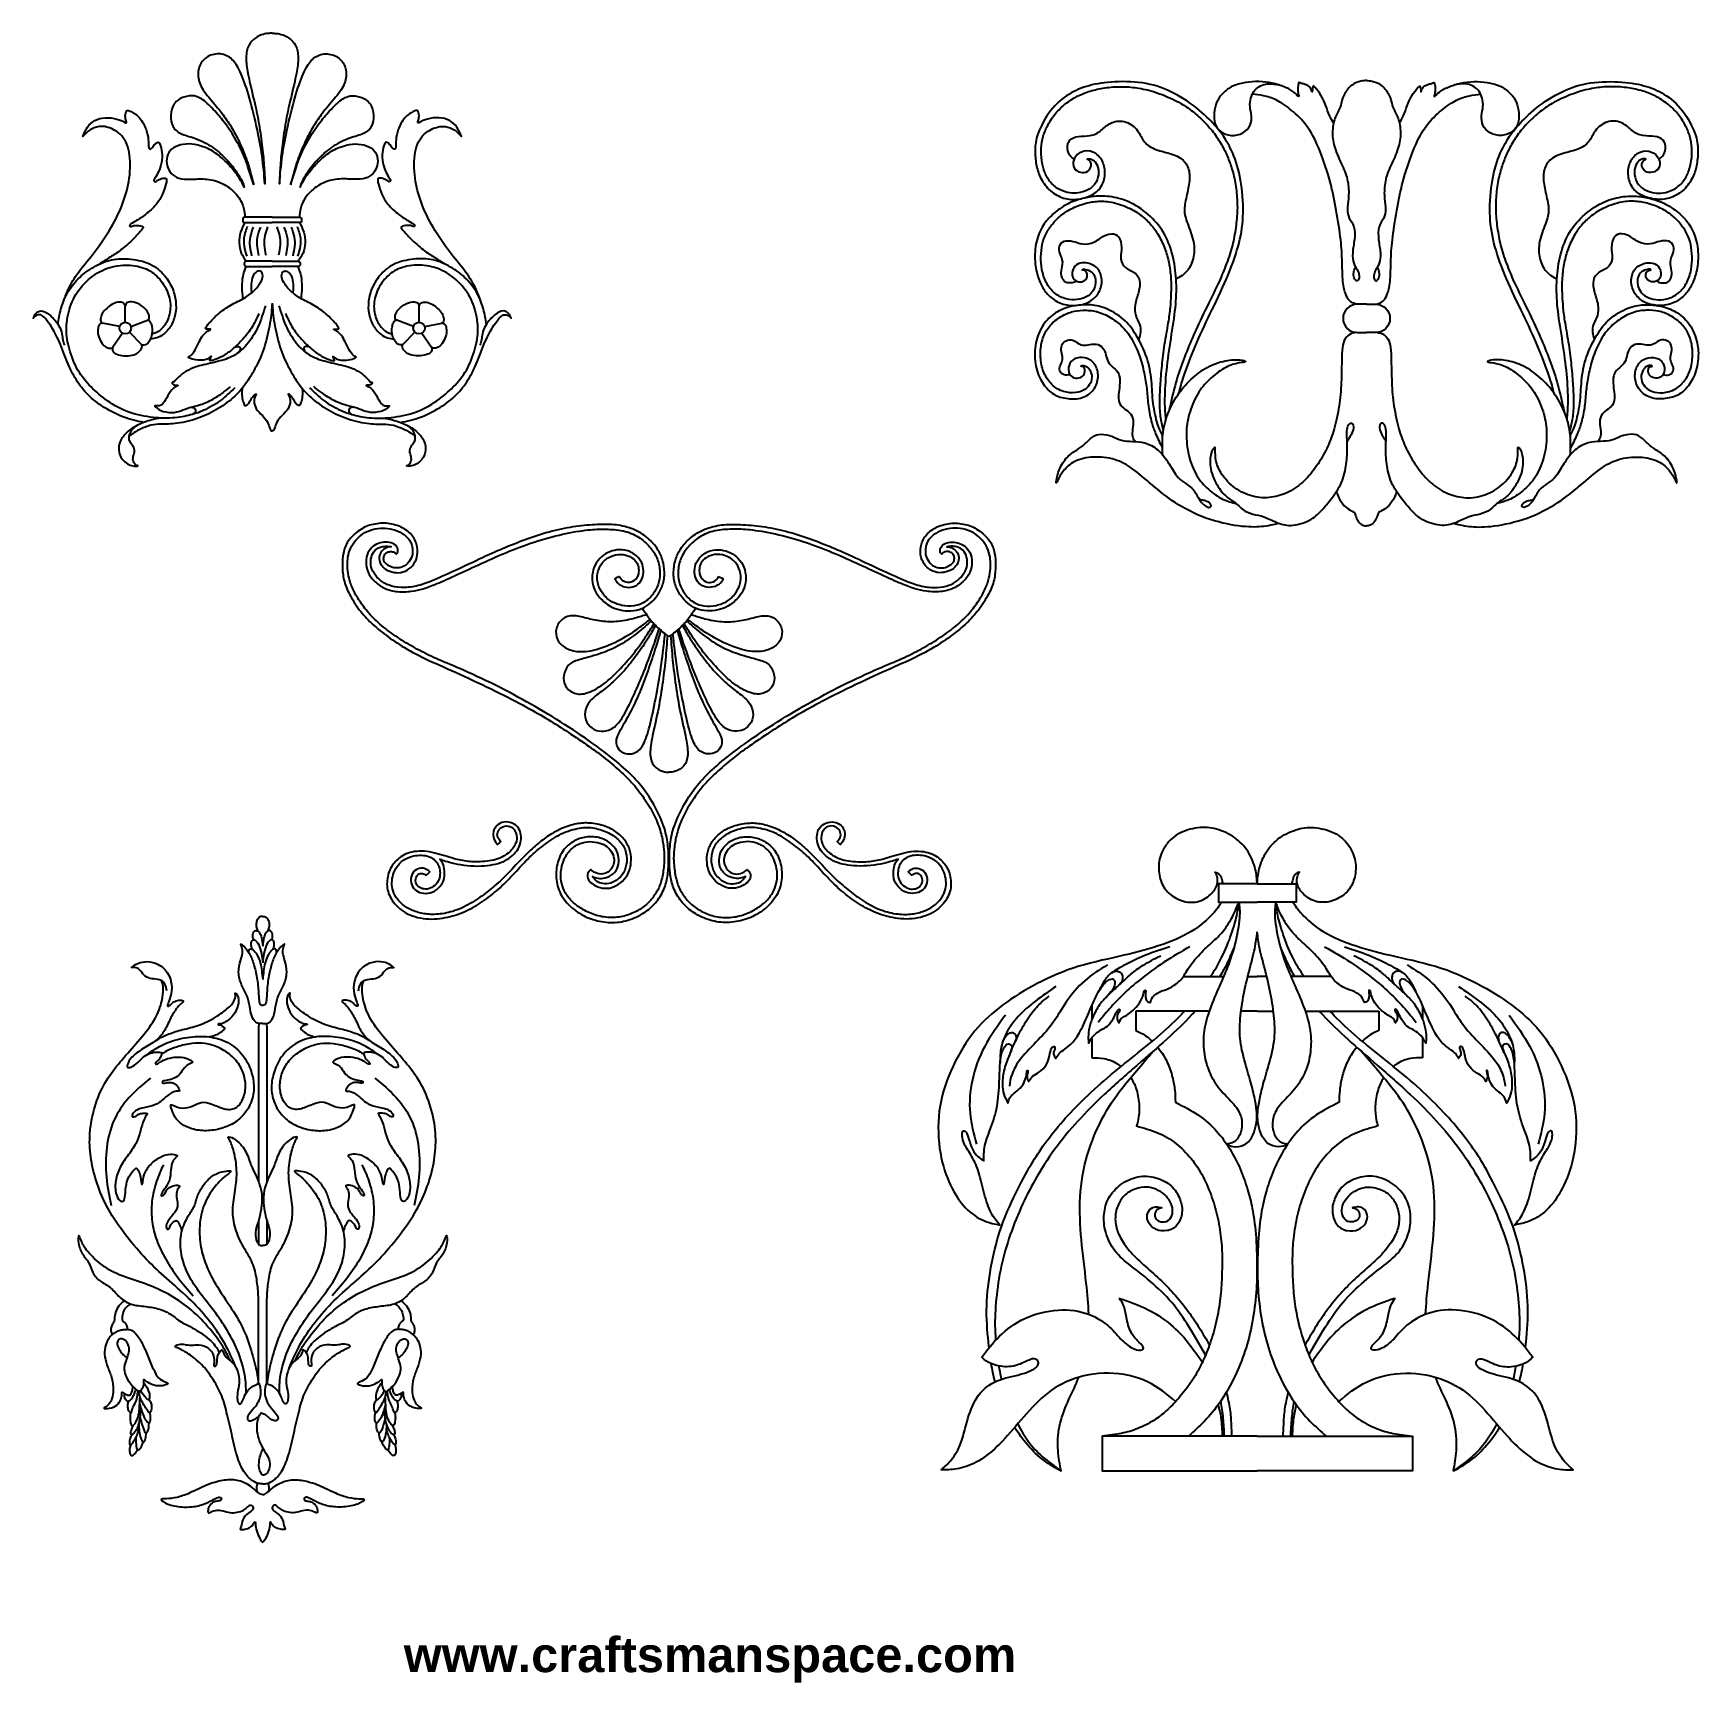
# Model space of a CAD drawing. Extents: x -83 to 107, y -14 to 175.
import ezdxf

# ---------------------------------------------------------------- set-up
doc = ezdxf.new("R2010")
doc.units = 0
doc.header["$MEASUREMENT"] = 0
doc.layers.get('0').update_dxf_attribs({"linetype": 'CONTINUOUS'})
doc.layers.add('LAYER_1', color=7, linetype='CONTINUOUS')

msp = doc.modelspace()

# ---------------------------------------------------------------- texts
at = {"insert": (-41, -8.5), "char_height": 4, "width": 101.5, "attachment_point": 1}
msp.add_mtext('{\\fArial|b1|i0|c0|p34;www.craftsmanspace.com}', dxfattribs=at)

# ---------------------------------------------------------------- linework, layer by layer
at = {"layer": 'LAYER_1'}
for centre in [(-72.9207, 141.515), (-39.2539, 141.515)]:
    msp.add_ellipse(centre, major_axis=(0.6637, 0), ratio=0.99984933, dxfattribs=at)
for points, knots in [([(-56.0873, 175.2938), (-56.2224, 175.2938), (-56.3576, 175.2938), (-56.5661, 175.2744), (-56.5661, 175.2744), (-56.7746, 175.255), (-57.0566, 175.2161), (-57.3484, 175.1066), (-57.3484, 175.1066), (-57.64, 174.9972), (-57.9416, 174.8174), (-58.2211, 174.5742), (-58.2211, 174.5742), (-58.5007, 174.3311), (-58.7584, 174.0248), (-58.9042, 173.5994), (-58.9042, 173.5994), (-59.0501, 173.1739), (-59.0842, 172.6293), (-59.0526, 172.0702), (-59.0526, 172.0702), (-59.0209, 171.5111), (-58.9237, 170.9373), (-58.7414, 170.0962), (-58.7414, 170.0962), (-58.559, 169.255), (-58.2916, 168.1464), (-58.0826, 167.2372), (-58.0826, 167.2372), (-57.8735, 166.328), (-57.7227, 165.6182), (-57.5842, 164.8037), (-57.5842, 164.8037), (-57.4456, 163.9894), (-57.3192, 163.0704), (-57.2219, 162.239), (-57.2219, 162.239), (-57.1247, 161.4075), (-57.0566, 160.6636), (-57.0104, 159.9781), (-57.0104, 159.9781), (-56.9642, 159.2926), (-56.94, 158.6652), (-56.9157, 158.038), (-56.9157, 158.038), (-57.008, 159.1125), (-57.1004, 160.1871), (-57.2438, 161.213), (-57.2438, 161.213), (-57.3872, 162.239), (-57.5818, 163.2163), (-57.8248, 164.3442), (-57.8248, 164.3442), (-58.0679, 165.4723), (-58.3597, 166.751), (-58.6781, 167.862), (-58.6781, 167.862), (-58.9966, 168.973), (-59.3419, 169.9163), (-59.6458, 170.6238), (-59.6458, 170.6238), (-59.9496, 171.3311), (-60.2122, 171.8028), (-60.5622, 172.1724), (-60.5622, 172.1724), (-60.9123, 172.5419), (-61.3499, 172.8094), (-61.8409, 172.9017), (-61.8409, 172.9017), (-62.3321, 172.994), (-62.8766, 172.9113), (-63.3142, 172.7047), (-63.3142, 172.7047), (-63.7519, 172.4981), (-64.0824, 172.1675), (-64.2964, 171.7542), (-64.2964, 171.7542), (-64.5102, 171.3409), (-64.6076, 170.845), (-64.5613, 170.3441), (-64.5613, 170.3441), (-64.5152, 169.8433), (-64.3255, 169.3377), (-63.9779, 168.8004), (-63.9779, 168.8004), (-63.6303, 168.2632), (-63.1246, 167.6942), (-62.6676, 167.1522), (-62.6676, 167.1522), (-62.2105, 166.61), (-61.802, 166.0946), (-61.4374, 165.5744), (-61.4374, 165.5744), (-61.0727, 165.0541), (-60.7518, 164.529), (-60.445, 163.9741), (-60.445, 163.9741), (-60.138, 163.4192), (-59.845, 162.8345), (-59.5673, 162.197), (-59.5673, 162.197), (-59.2897, 161.5594), (-59.027, 160.869), (-58.8015, 160.15), (-58.8015, 160.15), (-58.576, 159.431), (-58.3876, 158.6834), (-58.1991, 157.9359)], [0, 0, 0, 0, 0.03571429, 0.03571429, 0.03571429, 0.03571429, 0.07142857, 0.07142857, 0.07142857, 0.07142857, 0.10714286, 0.10714286, 0.10714286, 0.10714286, 0.14285714, 0.14285714, 0.14285714, 0.14285714, 0.17857143, 0.17857143, 0.17857143, 0.17857143, 0.21428571, 0.21428571, 0.21428571, 0.21428571, 0.25, 0.25, 0.25, 0.25, 0.28571429, 0.28571429, 0.28571429, 0.28571429, 0.32142857, 0.32142857, 0.32142857, 0.32142857, 0.35714286, 0.35714286, 0.35714286, 0.35714286, 0.39285714, 0.39285714, 0.39285714, 0.39285714, 0.42857143, 0.42857143, 0.42857143, 0.42857143, 0.46428571, 0.46428571, 0.46428571, 0.46428571, 0.5, 0.5, 0.5, 0.5, 0.53571429, 0.53571429, 0.53571429, 0.53571429, 0.57142857, 0.57142857, 0.57142857, 0.57142857, 0.60714286, 0.60714286, 0.60714286, 0.60714286, 0.64285714, 0.64285714, 0.64285714, 0.64285714, 0.67857143, 0.67857143, 0.67857143, 0.67857143, 0.71428571, 0.71428571, 0.71428571, 0.71428571, 0.75, 0.75, 0.75, 0.75, 0.78571429, 0.78571429, 0.78571429, 0.78571429, 0.82142857, 0.82142857, 0.82142857, 0.82142857, 0.85714286, 0.85714286, 0.85714286, 0.85714286, 0.89285714, 0.89285714, 0.89285714, 0.89285714, 0.92857143, 0.92857143, 0.92857143, 0.92857143, 1, 1, 1, 1]), ([(-56.0873, 175.2938), (-55.9523, 175.2938), (-55.817, 175.2938), (-55.6086, 175.2744), (-55.6086, 175.2744), (-55.4, 175.255), (-55.118, 175.2161), (-54.8263, 175.1066), (-54.8263, 175.1066), (-54.5345, 174.9972), (-54.2331, 174.8174), (-53.9535, 174.5742), (-53.9535, 174.5742), (-53.674, 174.3311), (-53.4162, 174.0248), (-53.2704, 173.5994), (-53.2704, 173.5994), (-53.1245, 173.1739), (-53.0904, 172.6293), (-53.122, 172.0702), (-53.122, 172.0702), (-53.1537, 171.5111), (-53.2509, 170.9373), (-53.4332, 170.0962), (-53.4332, 170.0962), (-53.6155, 169.255), (-53.883, 168.1464), (-54.0921, 167.2372), (-54.0921, 167.2372), (-54.301, 166.328), (-54.4519, 165.6182), (-54.5904, 164.8037), (-54.5904, 164.8037), (-54.729, 163.9894), (-54.8554, 163.0704), (-54.9526, 162.239), (-54.9526, 162.239), (-55.0499, 161.4075), (-55.118, 160.6636), (-55.1642, 159.9781), (-55.1642, 159.9781), (-55.2103, 159.2926), (-55.2347, 158.6652), (-55.2589, 158.038), (-55.2589, 158.038), (-55.1666, 159.1125), (-55.0742, 160.1871), (-54.9309, 161.213), (-54.9309, 161.213), (-54.7874, 162.239), (-54.5929, 163.2163), (-54.3498, 164.3442), (-54.3498, 164.3442), (-54.1067, 165.4723), (-53.8149, 166.751), (-53.4965, 167.862), (-53.4965, 167.862), (-53.178, 168.973), (-52.8328, 169.9163), (-52.5289, 170.6238), (-52.5289, 170.6238), (-52.225, 171.3311), (-51.9624, 171.8028), (-51.6124, 172.1724), (-51.6124, 172.1724), (-51.2623, 172.5419), (-50.8247, 172.8094), (-50.3337, 172.9017), (-50.3337, 172.9017), (-49.8425, 172.994), (-49.298, 172.9113), (-48.8604, 172.7047), (-48.8604, 172.7047), (-48.4229, 172.4981), (-48.0922, 172.1675), (-47.8782, 171.7542), (-47.8782, 171.7542), (-47.6643, 171.3409), (-47.567, 170.845), (-47.6132, 170.3441), (-47.6132, 170.3441), (-47.6594, 169.8433), (-47.8491, 169.3377), (-48.1966, 168.8004), (-48.1966, 168.8004), (-48.5443, 168.2632), (-49.05, 167.6942), (-49.507, 167.1522), (-49.507, 167.1522), (-49.9641, 166.61), (-50.3725, 166.0946), (-50.7372, 165.5744), (-50.7372, 165.5744), (-51.1019, 165.0541), (-51.4228, 164.529), (-51.7297, 163.9741), (-51.7297, 163.9741), (-52.0365, 163.4192), (-52.3295, 162.8345), (-52.6073, 162.197), (-52.6073, 162.197), (-52.885, 161.5594), (-53.1476, 160.869), (-53.373, 160.15), (-53.373, 160.15), (-53.5985, 159.431), (-53.787, 158.6834), (-53.9754, 157.9359)], [0, 0, 0, 0, 0.03571429, 0.03571429, 0.03571429, 0.03571429, 0.07142857, 0.07142857, 0.07142857, 0.07142857, 0.10714286, 0.10714286, 0.10714286, 0.10714286, 0.14285714, 0.14285714, 0.14285714, 0.14285714, 0.17857143, 0.17857143, 0.17857143, 0.17857143, 0.21428571, 0.21428571, 0.21428571, 0.21428571, 0.25, 0.25, 0.25, 0.25, 0.28571429, 0.28571429, 0.28571429, 0.28571429, 0.32142857, 0.32142857, 0.32142857, 0.32142857, 0.35714286, 0.35714286, 0.35714286, 0.35714286, 0.39285714, 0.39285714, 0.39285714, 0.39285714, 0.42857143, 0.42857143, 0.42857143, 0.42857143, 0.46428571, 0.46428571, 0.46428571, 0.46428571, 0.5, 0.5, 0.5, 0.5, 0.53571429, 0.53571429, 0.53571429, 0.53571429, 0.57142857, 0.57142857, 0.57142857, 0.57142857, 0.60714286, 0.60714286, 0.60714286, 0.60714286, 0.64285714, 0.64285714, 0.64285714, 0.64285714, 0.67857143, 0.67857143, 0.67857143, 0.67857143, 0.71428571, 0.71428571, 0.71428571, 0.71428571, 0.75, 0.75, 0.75, 0.75, 0.78571429, 0.78571429, 0.78571429, 0.78571429, 0.82142857, 0.82142857, 0.82142857, 0.82142857, 0.85714286, 0.85714286, 0.85714286, 0.85714286, 0.89285714, 0.89285714, 0.89285714, 0.89285714, 0.92857143, 0.92857143, 0.92857143, 0.92857143, 1, 1, 1, 1]), ([(69.3228, 169.8746), (69.1356, 169.8746), (68.9483, 169.8746), (68.6651, 169.809), (68.6651, 169.809), (68.3818, 169.7434), (68.0025, 169.612), (67.6622, 169.3592), (67.6622, 169.3592), (67.3218, 169.1065), (67.0205, 168.732), (66.8309, 168.4039), (66.8309, 168.4039), (66.6412, 168.0757), (66.5635, 167.7937), (66.4882, 167.5092), (66.4882, 167.5092), (66.4127, 167.2247), (66.3397, 166.9378), (66.1866, 166.5951), (66.1866, 166.5951), (66.0335, 166.2524), (65.8, 165.8536), (65.6445, 165.3626), (65.6445, 165.3626), (65.4889, 164.8715), (65.4111, 164.288), (65.4305, 163.6925), (65.4305, 163.6925), (65.4499, 163.0968), (65.5667, 162.489), (65.7976, 161.8472), (65.7976, 161.8472), (66.0286, 161.2055), (66.3738, 160.5296), (66.6437, 159.9122), (66.6437, 159.9122), (66.9134, 159.2946), (67.108, 158.7355), (67.2028, 158.1301), (67.2028, 158.1301), (67.2976, 157.5248), (67.2927, 156.8733), (67.2562, 156.3652), (67.2562, 156.3652), (67.2198, 155.8571), (67.1518, 155.4925), (67.1469, 155.1375), (67.1469, 155.1375), (67.142, 154.7826), (67.2003, 154.4374), (67.3535, 154.1238), (67.3535, 154.1238), (67.5067, 153.8101), (67.7546, 153.5281), (67.8762, 153.1246), (67.8762, 153.1246), (67.9978, 152.721), (67.9928, 152.1959), (67.9346, 151.6684), (67.9346, 151.6684), (67.8762, 151.1408), (67.7644, 150.6108), (67.7377, 150.1465), (67.7377, 150.1465), (67.7109, 149.6822), (67.7692, 149.2835), (67.8738, 148.9651), (67.8738, 148.9651), (67.9783, 148.6466), (68.129, 148.4083), (68.2402, 148.2144), (68.2402, 148.2144), (68.3514, 148.0205), (68.4232, 147.8711), (68.4591, 147.6917), (68.4591, 147.6917), (68.4949, 147.5124), (68.4949, 147.3034), (68.4597, 147.16), (68.4597, 147.16), (68.4244, 147.0165), (68.3539, 146.9387), (68.2738, 146.9217), (68.2738, 146.9217), (68.1934, 146.9047), (68.1034, 146.9484), (68.0196, 147.0664), (68.0196, 147.0664), (67.9358, 147.1842), (67.858, 147.3763), (67.841, 147.5769), (67.841, 147.5769), (67.824, 147.7774), (67.8677, 147.9866), (67.9185, 148.1401), (67.9185, 148.1401), (67.9695, 148.2937), (68.0275, 148.3918), (68.0856, 148.49)], [0, 0, 0, 0, 0.03846154, 0.03846154, 0.03846154, 0.03846154, 0.07692308, 0.07692308, 0.07692308, 0.07692308, 0.11538462, 0.11538462, 0.11538462, 0.11538462, 0.15384615, 0.15384615, 0.15384615, 0.15384615, 0.19230769, 0.19230769, 0.19230769, 0.19230769, 0.23076923, 0.23076923, 0.23076923, 0.23076923, 0.26923077, 0.26923077, 0.26923077, 0.26923077, 0.30769231, 0.30769231, 0.30769231, 0.30769231, 0.34615385, 0.34615385, 0.34615385, 0.34615385, 0.38461538, 0.38461538, 0.38461538, 0.38461538, 0.42307692, 0.42307692, 0.42307692, 0.42307692, 0.46153846, 0.46153846, 0.46153846, 0.46153846, 0.5, 0.5, 0.5, 0.5, 0.53846154, 0.53846154, 0.53846154, 0.53846154, 0.57692308, 0.57692308, 0.57692308, 0.57692308, 0.61538462, 0.61538462, 0.61538462, 0.61538462, 0.65384615, 0.65384615, 0.65384615, 0.65384615, 0.69230769, 0.69230769, 0.69230769, 0.69230769, 0.73076923, 0.73076923, 0.73076923, 0.73076923, 0.76923077, 0.76923077, 0.76923077, 0.76923077, 0.80769231, 0.80769231, 0.80769231, 0.80769231, 0.84615385, 0.84615385, 0.84615385, 0.84615385, 0.88461538, 0.88461538, 0.88461538, 0.88461538, 0.92307692, 0.92307692, 0.92307692, 0.92307692, 1, 1, 1, 1]), ([(69.3228, 169.8746), (69.51, 169.8746), (69.6973, 169.8746), (69.9805, 169.809), (69.9805, 169.809), (70.2638, 169.7434), (70.643, 169.612), (70.9833, 169.3592), (70.9833, 169.3592), (71.3237, 169.1065), (71.6251, 168.732), (71.8148, 168.4039), (71.8148, 168.4039), (72.0044, 168.0757), (72.0822, 167.7937), (72.1576, 167.5092), (72.1576, 167.5092), (72.2329, 167.2247), (72.3059, 166.9378), (72.4591, 166.5951), (72.4591, 166.5951), (72.6122, 166.2524), (72.8456, 165.8536), (73.0012, 165.3626), (73.0012, 165.3626), (73.1567, 164.8715), (73.2345, 164.288), (73.2151, 163.6925), (73.2151, 163.6925), (73.1957, 163.0968), (73.079, 162.489), (72.848, 161.8472), (72.848, 161.8472), (72.617, 161.2055), (72.2718, 160.5296), (72.002, 159.9122), (72.002, 159.9122), (71.7322, 159.2946), (71.5376, 158.7355), (71.4428, 158.1301), (71.4428, 158.1301), (71.348, 157.5248), (71.3529, 156.8733), (71.3894, 156.3652), (71.3894, 156.3652), (71.4259, 155.8571), (71.4939, 155.4925), (71.4988, 155.1375), (71.4988, 155.1375), (71.5035, 154.7826), (71.4453, 154.4374), (71.2921, 154.1238), (71.2921, 154.1238), (71.139, 153.8101), (70.891, 153.5281), (70.7694, 153.1246), (70.7694, 153.1246), (70.6478, 152.721), (70.6528, 152.1959), (70.7111, 151.6684), (70.7111, 151.6684), (70.7694, 151.1408), (70.8813, 150.6108), (70.908, 150.1465), (70.908, 150.1465), (70.9348, 149.6822), (70.8764, 149.2835), (70.7719, 148.9651), (70.7719, 148.9651), (70.6673, 148.6466), (70.5166, 148.4083), (70.4054, 148.2144), (70.4054, 148.2144), (70.2942, 148.0205), (70.2225, 147.8711), (70.1866, 147.6917), (70.1866, 147.6917), (70.1507, 147.5124), (70.1507, 147.3034), (70.186, 147.16), (70.186, 147.16), (70.2212, 147.0165), (70.2917, 146.9387), (70.3718, 146.9217), (70.3718, 146.9217), (70.4522, 146.9047), (70.5422, 146.9484), (70.626, 147.0664), (70.626, 147.0664), (70.7098, 147.1842), (70.7877, 147.3763), (70.8046, 147.5769), (70.8046, 147.5769), (70.8217, 147.7774), (70.7779, 147.9866), (70.7271, 148.1401), (70.7271, 148.1401), (70.6761, 148.2937), (70.6181, 148.3918), (70.5601, 148.49)], [0, 0, 0, 0, 0.03846154, 0.03846154, 0.03846154, 0.03846154, 0.07692308, 0.07692308, 0.07692308, 0.07692308, 0.11538462, 0.11538462, 0.11538462, 0.11538462, 0.15384615, 0.15384615, 0.15384615, 0.15384615, 0.19230769, 0.19230769, 0.19230769, 0.19230769, 0.23076923, 0.23076923, 0.23076923, 0.23076923, 0.26923077, 0.26923077, 0.26923077, 0.26923077, 0.30769231, 0.30769231, 0.30769231, 0.30769231, 0.34615385, 0.34615385, 0.34615385, 0.34615385, 0.38461538, 0.38461538, 0.38461538, 0.38461538, 0.42307692, 0.42307692, 0.42307692, 0.42307692, 0.46153846, 0.46153846, 0.46153846, 0.46153846, 0.5, 0.5, 0.5, 0.5, 0.53846154, 0.53846154, 0.53846154, 0.53846154, 0.57692308, 0.57692308, 0.57692308, 0.57692308, 0.61538462, 0.61538462, 0.61538462, 0.61538462, 0.65384615, 0.65384615, 0.65384615, 0.65384615, 0.69230769, 0.69230769, 0.69230769, 0.69230769, 0.73076923, 0.73076923, 0.73076923, 0.73076923, 0.76923077, 0.76923077, 0.76923077, 0.76923077, 0.80769231, 0.80769231, 0.80769231, 0.80769231, 0.84615385, 0.84615385, 0.84615385, 0.84615385, 0.88461538, 0.88461538, 0.88461538, 0.88461538, 0.92307692, 0.92307692, 0.92307692, 0.92307692, 1, 1, 1, 1]), ([(-58.1991, 157.9359), (-58.4921, 158.8682), (-58.7852, 159.8006), (-59.0799, 160.5997), (-59.0799, 160.5997), (-59.3747, 161.399), (-59.6713, 162.0651), (-60.0529, 162.7603), (-60.0529, 162.7603), (-60.4347, 163.4556), (-60.9014, 164.1801), (-61.3147, 164.7538), (-61.3147, 164.7538), (-61.728, 165.3275), (-62.0878, 165.7506), (-62.5132, 166.2197), (-62.5132, 166.2197), (-62.9386, 166.6889), (-63.4298, 167.2044), (-63.8601, 167.5447), (-63.8601, 167.5447), (-64.2903, 167.885), (-64.6599, 168.0504), (-65.0391, 168.1111), (-65.0391, 168.1111), (-65.4183, 168.1719), (-65.8073, 168.1281), (-66.2133, 167.9799), (-66.2133, 167.9799), (-66.6193, 167.8316), (-67.0423, 167.5787), (-67.3049, 167.2117), (-67.3049, 167.2117), (-67.5674, 166.8446), (-67.6695, 166.3632), (-67.6938, 165.9062), (-67.6938, 165.9062), (-67.7182, 165.4491), (-67.6647, 165.0163), (-67.4824, 164.659), (-67.4824, 164.659), (-67.3001, 164.3016), (-66.9888, 164.0197), (-66.5561, 163.8155), (-66.5561, 163.8155), (-66.1234, 163.6113), (-65.5691, 163.4848), (-64.971, 163.2709), (-64.971, 163.2709), (-64.373, 163.0569), (-63.7312, 162.7555), (-63.1525, 162.386), (-63.1525, 162.386), (-62.574, 162.0165), (-62.0586, 161.5788), (-61.5967, 161.117), (-61.5967, 161.117), (-61.1348, 160.6551), (-60.7264, 160.1689), (-60.3812, 159.6997), (-60.3812, 159.6997), (-60.036, 159.2305), (-59.7539, 158.7782), (-59.5814, 158.4403), (-59.5814, 158.4403), (-59.4088, 158.1024), (-59.3455, 157.8787), (-59.2823, 157.6551), (-59.2823, 157.6551), (-59.4428, 157.9808), (-59.6032, 158.3067), (-59.8269, 158.664), (-59.8269, 158.664), (-60.0505, 159.0213), (-60.3375, 159.4103), (-60.668, 159.7968), (-60.668, 159.7968), (-60.9987, 160.1834), (-61.3731, 160.5675), (-61.7742, 160.9298), (-61.7742, 160.9298), (-62.1753, 161.292), (-62.6032, 161.6324), (-63.082, 161.8949), (-63.082, 161.8949), (-63.5611, 162.1575), (-64.091, 162.3422), (-64.5797, 162.4613), (-64.5797, 162.4613), (-65.0683, 162.5804), (-65.5156, 162.634), (-65.9581, 162.6048), (-65.9581, 162.6048), (-66.4005, 162.5756), (-66.8381, 162.4638), (-67.176, 162.3009), (-67.176, 162.3009), (-67.5139, 162.1381), (-67.7522, 161.9241), (-67.9199, 161.6372), (-67.9199, 161.6372), (-68.0877, 161.3503), (-68.185, 160.9906), (-68.1897, 160.6453), (-68.1897, 160.6453), (-68.1947, 160.3001), (-68.1071, 159.9694), (-67.9467, 159.668), (-67.9467, 159.668), (-67.7862, 159.3666), (-67.5528, 159.0943), (-67.2562, 158.9095), (-67.2562, 158.9095), (-66.9596, 158.7248), (-66.5998, 158.6275), (-66.189, 158.5911), (-66.189, 158.5911), (-65.7781, 158.5546), (-65.3163, 158.5789), (-64.8008, 158.5983), (-64.8008, 158.5983), (-64.2854, 158.6178), (-63.7166, 158.6323), (-63.1258, 158.5206), (-63.1258, 158.5206), (-62.5351, 158.4088), (-61.9224, 158.1706), (-61.3828, 157.8447), (-61.3828, 157.8447), (-60.8431, 157.519), (-60.3763, 157.1057), (-60.0335, 156.6487), (-60.0335, 156.6487), (-59.6908, 156.1916), (-59.472, 155.6908), (-59.3577, 155.2775), (-59.3577, 155.2775), (-59.2433, 154.8642), (-59.2335, 154.5383), (-59.2236, 154.2125)], [0, 0, 0, 0, 0.02777778, 0.02777778, 0.02777778, 0.02777778, 0.05555556, 0.05555556, 0.05555556, 0.05555556, 0.08333333, 0.08333333, 0.08333333, 0.08333333, 0.11111111, 0.11111111, 0.11111111, 0.11111111, 0.13888889, 0.13888889, 0.13888889, 0.13888889, 0.16666667, 0.16666667, 0.16666667, 0.16666667, 0.19444444, 0.19444444, 0.19444444, 0.19444444, 0.22222222, 0.22222222, 0.22222222, 0.22222222, 0.25, 0.25, 0.25, 0.25, 0.27777778, 0.27777778, 0.27777778, 0.27777778, 0.30555556, 0.30555556, 0.30555556, 0.30555556, 0.33333333, 0.33333333, 0.33333333, 0.33333333, 0.36111111, 0.36111111, 0.36111111, 0.36111111, 0.38888889, 0.38888889, 0.38888889, 0.38888889, 0.41666667, 0.41666667, 0.41666667, 0.41666667, 0.44444444, 0.44444444, 0.44444444, 0.44444444, 0.47222222, 0.47222222, 0.47222222, 0.47222222, 0.5, 0.5, 0.5, 0.5, 0.52777778, 0.52777778, 0.52777778, 0.52777778, 0.55555556, 0.55555556, 0.55555556, 0.55555556, 0.58333333, 0.58333333, 0.58333333, 0.58333333, 0.61111111, 0.61111111, 0.61111111, 0.61111111, 0.63888889, 0.63888889, 0.63888889, 0.63888889, 0.66666667, 0.66666667, 0.66666667, 0.66666667, 0.69444444, 0.69444444, 0.69444444, 0.69444444, 0.72222222, 0.72222222, 0.72222222, 0.72222222, 0.75, 0.75, 0.75, 0.75, 0.77777778, 0.77777778, 0.77777778, 0.77777778, 0.80555556, 0.80555556, 0.80555556, 0.80555556, 0.83333333, 0.83333333, 0.83333333, 0.83333333, 0.86111111, 0.86111111, 0.86111111, 0.86111111, 0.88888889, 0.88888889, 0.88888889, 0.88888889, 0.91666667, 0.91666667, 0.91666667, 0.91666667, 0.94444444, 0.94444444, 0.94444444, 0.94444444, 1, 1, 1, 1]), ([(-53.9754, 157.9359), (-53.6824, 158.8682), (-53.3895, 159.8006), (-53.0947, 160.5997), (-53.0947, 160.5997), (-52.7999, 161.399), (-52.5033, 162.0651), (-52.1216, 162.7603), (-52.1216, 162.7603), (-51.74, 163.4556), (-51.2731, 164.1801), (-50.8598, 164.7538), (-50.8598, 164.7538), (-50.4466, 165.3275), (-50.0868, 165.7506), (-49.6613, 166.2197), (-49.6613, 166.2197), (-49.2359, 166.6889), (-48.7448, 167.2044), (-48.3146, 167.5447), (-48.3146, 167.5447), (-47.8843, 167.885), (-47.5147, 168.0504), (-47.1355, 168.1111), (-47.1355, 168.1111), (-46.7563, 168.1719), (-46.3673, 168.1281), (-45.9613, 167.9799), (-45.9613, 167.9799), (-45.5553, 167.8316), (-45.1323, 167.5787), (-44.8698, 167.2117), (-44.8698, 167.2117), (-44.6071, 166.8446), (-44.5051, 166.3632), (-44.4808, 165.9062), (-44.4808, 165.9062), (-44.4564, 165.4491), (-44.51, 165.0163), (-44.6923, 164.659), (-44.6923, 164.659), (-44.8745, 164.3016), (-45.1858, 164.0197), (-45.6185, 163.8155), (-45.6185, 163.8155), (-46.0512, 163.6113), (-46.6056, 163.4848), (-47.2036, 163.2709), (-47.2036, 163.2709), (-47.8016, 163.0569), (-48.4434, 162.7555), (-49.022, 162.386), (-49.022, 162.386), (-49.6007, 162.0165), (-50.116, 161.5788), (-50.5779, 161.117), (-50.5779, 161.117), (-51.0398, 160.6551), (-51.4483, 160.1689), (-51.7934, 159.6997), (-51.7934, 159.6997), (-52.1386, 159.2305), (-52.4207, 158.7782), (-52.5932, 158.4403), (-52.5932, 158.4403), (-52.7658, 158.1024), (-52.8291, 157.8787), (-52.8922, 157.6551), (-52.8922, 157.6551), (-52.7318, 157.9808), (-52.5713, 158.3067), (-52.3477, 158.664), (-52.3477, 158.664), (-52.1241, 159.0213), (-51.8371, 159.4103), (-51.5065, 159.7968), (-51.5065, 159.7968), (-51.176, 160.1834), (-50.8016, 160.5675), (-50.4004, 160.9298), (-50.4004, 160.9298), (-49.9993, 161.292), (-49.5714, 161.6324), (-49.0925, 161.8949), (-49.0925, 161.8949), (-48.6136, 162.1575), (-48.0836, 162.3422), (-47.595, 162.4613), (-47.595, 162.4613), (-47.1064, 162.5804), (-46.659, 162.634), (-46.2165, 162.6048), (-46.2165, 162.6048), (-45.7741, 162.5756), (-45.3365, 162.4638), (-44.9986, 162.3009), (-44.9986, 162.3009), (-44.6607, 162.1381), (-44.4224, 161.9241), (-44.2547, 161.6372), (-44.2547, 161.6372), (-44.087, 161.3503), (-43.9897, 160.9906), (-43.9849, 160.6453), (-43.9849, 160.6453), (-43.9799, 160.3001), (-44.0676, 159.9694), (-44.2279, 159.668), (-44.2279, 159.668), (-44.3884, 159.3666), (-44.6218, 159.0943), (-44.9184, 158.9095), (-44.9184, 158.9095), (-45.2149, 158.7248), (-45.5748, 158.6275), (-45.9855, 158.5911), (-45.9855, 158.5911), (-46.3965, 158.5546), (-46.8584, 158.5789), (-47.3737, 158.5983), (-47.3737, 158.5983), (-47.8891, 158.6178), (-48.458, 158.6323), (-49.0487, 158.5206), (-49.0487, 158.5206), (-49.6395, 158.4088), (-50.2521, 158.1706), (-50.7918, 157.8447), (-50.7918, 157.8447), (-51.3315, 157.519), (-51.7982, 157.1057), (-52.141, 156.6487), (-52.141, 156.6487), (-52.4839, 156.1916), (-52.7026, 155.6908), (-52.817, 155.2775), (-52.817, 155.2775), (-52.9313, 154.8642), (-52.9412, 154.5383), (-52.951, 154.2125)], [0, 0, 0, 0, 0.02777778, 0.02777778, 0.02777778, 0.02777778, 0.05555556, 0.05555556, 0.05555556, 0.05555556, 0.08333333, 0.08333333, 0.08333333, 0.08333333, 0.11111111, 0.11111111, 0.11111111, 0.11111111, 0.13888889, 0.13888889, 0.13888889, 0.13888889, 0.16666667, 0.16666667, 0.16666667, 0.16666667, 0.19444444, 0.19444444, 0.19444444, 0.19444444, 0.22222222, 0.22222222, 0.22222222, 0.22222222, 0.25, 0.25, 0.25, 0.25, 0.27777778, 0.27777778, 0.27777778, 0.27777778, 0.30555556, 0.30555556, 0.30555556, 0.30555556, 0.33333333, 0.33333333, 0.33333333, 0.33333333, 0.36111111, 0.36111111, 0.36111111, 0.36111111, 0.38888889, 0.38888889, 0.38888889, 0.38888889, 0.41666667, 0.41666667, 0.41666667, 0.41666667, 0.44444444, 0.44444444, 0.44444444, 0.44444444, 0.47222222, 0.47222222, 0.47222222, 0.47222222, 0.5, 0.5, 0.5, 0.5, 0.52777778, 0.52777778, 0.52777778, 0.52777778, 0.55555556, 0.55555556, 0.55555556, 0.55555556, 0.58333333, 0.58333333, 0.58333333, 0.58333333, 0.61111111, 0.61111111, 0.61111111, 0.61111111, 0.63888889, 0.63888889, 0.63888889, 0.63888889, 0.66666667, 0.66666667, 0.66666667, 0.66666667, 0.69444444, 0.69444444, 0.69444444, 0.69444444, 0.72222222, 0.72222222, 0.72222222, 0.72222222, 0.75, 0.75, 0.75, 0.75, 0.77777778, 0.77777778, 0.77777778, 0.77777778, 0.80555556, 0.80555556, 0.80555556, 0.80555556, 0.83333333, 0.83333333, 0.83333333, 0.83333333, 0.86111111, 0.86111111, 0.86111111, 0.86111111, 0.88888889, 0.88888889, 0.88888889, 0.88888889, 0.91666667, 0.91666667, 0.91666667, 0.91666667, 0.94444444, 0.94444444, 0.94444444, 0.94444444, 1, 1, 1, 1]), ([(47.8294, 134.0484), (47.9723, 134.6306), (48.1152, 135.2127), (48.4224, 136.1188), (48.4224, 136.1188), (48.7297, 137.025), (49.2014, 138.2551), (49.7167, 139.4706), (49.7167, 139.4706), (50.2322, 140.6861), (50.7913, 141.8871), (51.4112, 143.1732), (51.4112, 143.1732), (52.0311, 144.4592), (52.7118, 145.8304), (53.2758, 147.1431), (53.2758, 147.1431), (53.8398, 148.4559), (54.2872, 149.7104), (54.6032, 150.8676), (54.6032, 150.8676), (54.9192, 152.0248), (55.104, 153.0847), (55.1624, 154.2808), (55.1624, 154.2808), (55.2207, 155.4768), (55.1526, 156.8092), (54.9679, 158.0174), (54.9679, 158.0174), (54.7832, 159.2256), (54.4817, 160.3099), (54.1243, 161.2118), (54.1243, 161.2118), (53.7669, 162.1137), (53.3537, 162.8333), (53.0407, 163.3262), (53.0407, 163.3262), (52.7279, 163.8193), (52.5152, 164.0856), (52.0825, 164.5767), (52.0825, 164.5767), (51.6499, 165.0678), (50.9969, 165.7836), (50.1624, 166.4843), (50.1624, 166.4843), (49.3278, 167.185), (48.3116, 167.8706), (47.2929, 168.4029), (47.2929, 168.4029), (46.2743, 168.9353), (45.2533, 169.3145), (44.0864, 169.5285), (44.0864, 169.5285), (42.9195, 169.7424), (41.6067, 169.7911), (40.4739, 169.7352), (40.4739, 169.7352), (39.3409, 169.6793), (38.3879, 169.5188), (37.5394, 169.2903), (37.5394, 169.2903), (36.6911, 169.0618), (35.9471, 168.7651), (35.2081, 168.3008), (35.2081, 168.3008), (34.4691, 167.8366), (33.7348, 167.2044), (33.1125, 166.4023), (33.1125, 166.4023), (32.4901, 165.6), (31.9796, 164.6274), (31.6952, 163.8471), (31.6952, 163.8471), (31.4108, 163.0668), (31.3523, 162.4784), (31.3451, 161.9193), (31.3451, 161.9193), (31.3378, 161.3601), (31.3815, 160.8301), (31.4738, 160.3148), (31.4738, 160.3148), (31.5663, 159.7993), (31.7073, 159.2985), (31.943, 158.8027), (31.943, 158.8027), (32.179, 158.3067), (32.5096, 157.8155), (32.9351, 157.4096), (32.9351, 157.4096), (33.3604, 157.0035), (33.8807, 156.6827), (34.4106, 156.4858), (34.4106, 156.4858), (34.9407, 156.2889), (35.4803, 156.2159), (36.0856, 156.2718), (36.0856, 156.2718), (36.691, 156.3278), (37.362, 156.5125), (37.8774, 156.7897), (37.8774, 156.7897), (38.3928, 157.0668), (38.7526, 157.4364), (38.9884, 157.874), (38.9884, 157.874), (39.2242, 158.3115), (39.336, 158.8173), (39.3409, 159.3083), (39.3409, 159.3083), (39.3457, 159.7993), (39.2437, 160.2759), (39.0104, 160.7038), (39.0104, 160.7038), (38.7769, 161.1316), (38.4122, 161.5109), (37.9747, 161.6884), (37.9747, 161.6884), (37.5371, 161.8658), (37.0265, 161.8414), (36.6473, 161.6932), (36.6473, 161.6932), (36.268, 161.5449), (36.02, 161.2726), (35.8669, 160.9785), (35.8669, 160.9785), (35.7137, 160.6844), (35.6554, 160.3682), (35.7356, 160.0887), (35.7356, 160.0887), (35.8159, 159.8091), (36.0347, 159.566), (36.3142, 159.4396), (36.3142, 159.4396), (36.5938, 159.3131), (36.9341, 159.3034), (37.1918, 159.4006), (37.1918, 159.4006), (37.4495, 159.4979), (37.6246, 159.7021), (37.7096, 159.9039), (37.7096, 159.9039), (37.7947, 160.1056), (37.7899, 160.3051), (37.7291, 160.4581), (37.7291, 160.4581), (37.6683, 160.6113), (37.5516, 160.7183), (37.4666, 160.7791), (37.4666, 160.7791), (37.3815, 160.8399), (37.3279, 160.8544), (37.3182, 160.8738), (37.3182, 160.8738), (37.3085, 160.8933), (37.3426, 160.9177), (37.4447, 160.9249), (37.4447, 160.9249), (37.5467, 160.9323), (37.717, 160.9225), (37.9114, 160.8082), (37.9114, 160.8082), (38.1059, 160.694), (38.3247, 160.4751), (38.4632, 160.1737), (38.4632, 160.1737), (38.6018, 159.8723), (38.6602, 159.4882), (38.6091, 159.0919), (38.6091, 159.0919), (38.5581, 158.6957), (38.3976, 158.2873), (38.1643, 157.9809), (38.1643, 157.9809), (37.9309, 157.6746), (37.6245, 157.4704), (37.3011, 157.3172), (37.3011, 157.3172), (36.9778, 157.164), (36.6375, 157.062), (36.3166, 157.0061), (36.3166, 157.0061), (35.9957, 156.9502), (35.6943, 156.9404), (35.3175, 157.0035), (35.3175, 157.0035), (34.9407, 157.0668), (34.4885, 157.2031), (34.0753, 157.4363), (34.0753, 157.4363), (33.6619, 157.6697), (33.2875, 158.0004), (33.0056, 158.365), (33.0056, 158.365), (32.7235, 158.7297), (32.5338, 159.1284), (32.3929, 159.5198), (32.3929, 159.5198), (32.2519, 159.9112), (32.1595, 160.2953), (32.0987, 160.7377), (32.0987, 160.7377), (32.038, 161.1802), (32.0087, 161.681), (32.033, 162.1478), (32.033, 162.1478), (32.0574, 162.6145), (32.1351, 163.0474), (32.2713, 163.4921), (32.2713, 163.4921), (32.4074, 163.937), (32.602, 164.3942), (32.8378, 164.834), (32.8378, 164.834), (33.0735, 165.2741), (33.3507, 165.6971), (33.6862, 166.0984), (33.6862, 166.0984), (34.0217, 166.4993), (34.4156, 166.8786), (34.8385, 167.2142), (34.8385, 167.2142), (35.2616, 167.5496), (35.7137, 167.8413), (36.1829, 168.082), (36.1829, 168.082), (36.6521, 168.3228), (37.1384, 168.5123), (37.661, 168.6703), (37.661, 168.6703), (38.1837, 168.8284), (38.7429, 168.9548), (39.336, 169.0423), (39.336, 169.0423), (39.9292, 169.1299), (40.5564, 169.1785), (41.1715, 169.1785), (41.1715, 169.1785), (41.7865, 169.1785), (42.3895, 169.1299), (43.0142, 169.0374), (43.0142, 169.0374), (43.639, 168.9451), (44.2857, 168.8089), (45.0297, 168.5707), (45.0297, 168.5707), (45.7735, 168.3325), (46.6147, 167.9921), (47.3075, 167.6518), (47.3075, 167.6518), (48.0004, 167.3114), (48.545, 166.9711), (49.0482, 166.6015), (49.0482, 166.6015), (49.5515, 166.232), (50.0133, 165.8333), (50.4412, 165.4225), (50.4412, 165.4225), (50.869, 165.0116), (51.2629, 164.5886), (51.6251, 164.1388), (51.6251, 164.1388), (51.9874, 163.689), (52.318, 163.2126), (52.5976, 162.7385), (52.5976, 162.7385), (52.8771, 162.2645), (53.1056, 161.7928), (53.3074, 161.3334), (53.3074, 161.3334), (53.5092, 160.8739), (53.6842, 160.4266), (53.8471, 159.9185), (53.8471, 159.9185), (54.0101, 159.4104), (54.1608, 158.8415), (54.2725, 158.2143), (54.2725, 158.2143), (54.3843, 157.5871), (54.4573, 156.9015), (54.4938, 156.2572), (54.4938, 156.2572), (54.5303, 155.6131), (54.5303, 155.0101), (54.4793, 154.3368), (54.4793, 154.3368), (54.4282, 153.6633), (54.326, 152.9195), (54.2094, 152.2388), (54.2094, 152.2388), (54.0927, 151.5581), (53.9614, 150.9405), (53.7498, 150.2502), (53.7498, 150.2502), (53.5384, 149.5597), (53.2466, 148.7963), (52.9695, 148.1132), (52.9695, 148.1132), (52.6924, 147.43), (52.4298, 146.8271), (51.9947, 145.9203), (51.9947, 145.9203), (51.5595, 145.0135), (50.9517, 143.8028), (50.4607, 142.7818), (50.4607, 142.7818), (49.9696, 141.7607), (49.5952, 140.9293), (49.2378, 140.0931), (49.2378, 140.0931), (48.8804, 139.2567), (48.5401, 138.4156), (48.2289, 137.5671), (48.2289, 137.5671), (47.9177, 136.7188), (47.6357, 135.8629), (47.3814, 134.9262), (47.3814, 134.9262), (47.127, 133.9895), (46.9004, 132.9718), (46.6737, 131.9541)], [0, 0, 0, 0, 0.01234568, 0.01234568, 0.01234568, 0.01234568, 0.02469136, 0.02469136, 0.02469136, 0.02469136, 0.03703704, 0.03703704, 0.03703704, 0.03703704, 0.04938272, 0.04938272, 0.04938272, 0.04938272, 0.0617284, 0.0617284, 0.0617284, 0.0617284, 0.07407407, 0.07407407, 0.07407407, 0.07407407, 0.08641975, 0.08641975, 0.08641975, 0.08641975, 0.09876543, 0.09876543, 0.09876543, 0.09876543, 0.11111111, 0.11111111, 0.11111111, 0.11111111, 0.12345679, 0.12345679, 0.12345679, 0.12345679, 0.13580247, 0.13580247, 0.13580247, 0.13580247, 0.14814815, 0.14814815, 0.14814815, 0.14814815, 0.16049383, 0.16049383, 0.16049383, 0.16049383, 0.17283951, 0.17283951, 0.17283951, 0.17283951, 0.18518519, 0.18518519, 0.18518519, 0.18518519, 0.19753086, 0.19753086, 0.19753086, 0.19753086, 0.20987654, 0.20987654, 0.20987654, 0.20987654, 0.22222222, 0.22222222, 0.22222222, 0.22222222, 0.2345679, 0.2345679, 0.2345679, 0.2345679, 0.24691358, 0.24691358, 0.24691358, 0.24691358, 0.25925926, 0.25925926, 0.25925926, 0.25925926, 0.27160494, 0.27160494, 0.27160494, 0.27160494, 0.28395062, 0.28395062, 0.28395062, 0.28395062, 0.2962963, 0.2962963, 0.2962963, 0.2962963, 0.30864198, 0.30864198, 0.30864198, 0.30864198, 0.32098765, 0.32098765, 0.32098765, 0.32098765, 0.33333333, 0.33333333, 0.33333333, 0.33333333, 0.34567901, 0.34567901, 0.34567901, 0.34567901, 0.35802469, 0.35802469, 0.35802469, 0.35802469, 0.37037037, 0.37037037, 0.37037037, 0.37037037, 0.38271605, 0.38271605, 0.38271605, 0.38271605, 0.39506173, 0.39506173, 0.39506173, 0.39506173, 0.40740741, 0.40740741, 0.40740741, 0.40740741, 0.41975309, 0.41975309, 0.41975309, 0.41975309, 0.43209877, 0.43209877, 0.43209877, 0.43209877, 0.44444444, 0.44444444, 0.44444444, 0.44444444, 0.45679012, 0.45679012, 0.45679012, 0.45679012, 0.4691358, 0.4691358, 0.4691358, 0.4691358, 0.48148148, 0.48148148, 0.48148148, 0.48148148, 0.49382716, 0.49382716, 0.49382716, 0.49382716, 0.50617284, 0.50617284, 0.50617284, 0.50617284, 0.51851852, 0.51851852, 0.51851852, 0.51851852, 0.5308642, 0.5308642, 0.5308642, 0.5308642, 0.54320988, 0.54320988, 0.54320988, 0.54320988, 0.55555556, 0.55555556, 0.55555556, 0.55555556, 0.56790123, 0.56790123, 0.56790123, 0.56790123, 0.58024691, 0.58024691, 0.58024691, 0.58024691, 0.59259259, 0.59259259, 0.59259259, 0.59259259, 0.60493827, 0.60493827, 0.60493827, 0.60493827, 0.61728395, 0.61728395, 0.61728395, 0.61728395, 0.62962963, 0.62962963, 0.62962963, 0.62962963, 0.64197531, 0.64197531, 0.64197531, 0.64197531, 0.65432099, 0.65432099, 0.65432099, 0.65432099, 0.66666667, 0.66666667, 0.66666667, 0.66666667, 0.67901235, 0.67901235, 0.67901235, 0.67901235, 0.69135802, 0.69135802, 0.69135802, 0.69135802, 0.7037037, 0.7037037, 0.7037037, 0.7037037, 0.71604938, 0.71604938, 0.71604938, 0.71604938, 0.72839506, 0.72839506, 0.72839506, 0.72839506, 0.74074074, 0.74074074, 0.74074074, 0.74074074, 0.75308642, 0.75308642, 0.75308642, 0.75308642, 0.7654321, 0.7654321, 0.7654321, 0.7654321, 0.77777778, 0.77777778, 0.77777778, 0.77777778, 0.79012346, 0.79012346, 0.79012346, 0.79012346, 0.80246914, 0.80246914, 0.80246914, 0.80246914, 0.81481481, 0.81481481, 0.81481481, 0.81481481, 0.82716049, 0.82716049, 0.82716049, 0.82716049, 0.83950617, 0.83950617, 0.83950617, 0.83950617, 0.85185185, 0.85185185, 0.85185185, 0.85185185, 0.86419753, 0.86419753, 0.86419753, 0.86419753, 0.87654321, 0.87654321, 0.87654321, 0.87654321, 0.88888889, 0.88888889, 0.88888889, 0.88888889, 0.90123457, 0.90123457, 0.90123457, 0.90123457, 0.91358025, 0.91358025, 0.91358025, 0.91358025, 0.92592593, 0.92592593, 0.92592593, 0.92592593, 0.9382716, 0.9382716, 0.9382716, 0.9382716, 0.95061728, 0.95061728, 0.95061728, 0.95061728, 0.96296296, 0.96296296, 0.96296296, 0.96296296, 0.97530864, 0.97530864, 0.97530864, 0.97530864, 1, 1, 1, 1]), ([(65.5551, 165.034), (65.3925, 165.2922), (65.2297, 165.5504), (65.0816, 165.8801), (65.0816, 165.8801), (64.9333, 166.2098), (64.7996, 166.6109), (64.6587, 166.9962), (64.6587, 166.9962), (64.5176, 167.3815), (64.3692, 167.7511), (64.1408, 168.1278), (64.1408, 168.1278), (63.9123, 168.5047), (63.6035, 168.8888), (63.4334, 169.0785), (63.4334, 169.0785), (63.2631, 169.268), (63.2315, 169.2632), (63.2024, 169.2194), (63.2024, 169.2194), (63.1731, 169.1757), (63.1464, 169.093), (63.1306, 168.9994), (63.1306, 168.9994), (63.1149, 168.9058), (63.11, 168.8013), (63.1088, 168.7296), (63.1088, 168.7296), (63.1075, 168.6579), (63.1101, 168.619), (63.1003, 168.5995), (63.1003, 168.5995), (63.0906, 168.58), (63.0686, 168.58), (63.0541, 168.608), (63.0541, 168.608), (63.0395, 168.636), (63.0322, 168.6919), (63.0091, 168.7806), (63.0091, 168.7806), (62.9859, 168.8694), (62.9471, 168.9908), (62.8352, 169.1076), (62.8352, 169.1076), (62.7235, 169.2243), (62.5387, 169.3362), (62.3599, 169.4066), (62.3599, 169.4066), (62.1814, 169.4772), (62.0087, 169.5063), (61.8774, 169.5537), (61.8774, 169.5537), (61.7461, 169.601), (61.6562, 169.6668), (61.6039, 169.6728), (61.6039, 169.6728), (61.5517, 169.6789), (61.5371, 169.6254), (61.5127, 169.488), (61.5127, 169.488), (61.4884, 169.3507), (61.4544, 169.1295), (61.4496, 168.9253), (61.4496, 168.9253), (61.4448, 168.7211), (61.469, 168.5339), (61.4981, 168.4013), (61.4981, 168.4013), (61.5272, 168.2689), (61.5614, 168.1911), (61.5759, 168.1388), (61.5759, 168.1388), (61.5906, 168.0866), (61.5857, 168.0598), (61.5541, 168.0659), (61.5541, 168.0659), (61.5225, 168.072), (61.4642, 168.1109), (61.3511, 168.2203), (61.3511, 168.2203), (61.238, 168.3296), (61.0703, 168.5096), (60.7786, 168.7016), (60.7786, 168.7016), (60.4868, 168.8937), (60.0711, 169.0979), (59.614, 169.2668), (59.614, 169.2668), (59.157, 169.4358), (58.6586, 169.5696), (58.1517, 169.6558), (58.1517, 169.6558), (57.6449, 169.7421), (57.1295, 169.7811), (56.6165, 169.7665), (56.6165, 169.7665), (56.1036, 169.752), (55.593, 169.6838), (55.1202, 169.5853), (55.1202, 169.5853), (54.6474, 169.4869), (54.2122, 169.358), (53.8183, 169.1454), (53.8183, 169.1454), (53.4245, 168.9326), (53.072, 168.636), (52.79, 168.3382), (52.79, 168.3382), (52.5081, 168.0404), (52.2966, 167.7414), (52.1482, 167.3767), (52.1482, 167.3767), (52, 167.0121), (51.9149, 166.5817), (51.8808, 166.1527), (51.8808, 166.1527), (51.8468, 165.7236), (51.8638, 165.2957), (51.9793, 164.9372), (51.9793, 164.9372), (52.0948, 164.5786), (52.3087, 164.2892), (52.6223, 164.0522), (52.6223, 164.0522), (52.9359, 163.8151), (53.3492, 163.6304), (53.8087, 163.5939), (53.8087, 163.5939), (54.2681, 163.5574), (54.7739, 163.6693), (55.1641, 163.8832), (55.1641, 163.8832), (55.5542, 164.0971), (55.829, 164.4132), (55.9808, 164.7632), (55.9808, 164.7632), (56.1327, 165.1134), (56.162, 165.4975), (56.1293, 165.8561), (56.1293, 165.8561), (56.0963, 166.2146), (56.0015, 166.5478), (55.9748, 166.8857), (55.9748, 166.8857), (55.948, 167.2235), (55.9894, 167.5664), (56.0672, 167.8592), (56.0672, 167.8592), (56.1449, 168.1522), (56.2593, 168.3953), (56.4123, 168.6117), (56.4123, 168.6117), (56.5655, 168.828), (56.7576, 169.0177), (56.9934, 169.1636), (56.9934, 169.1636), (57.2292, 169.3094), (57.5088, 169.4116), (57.7677, 169.4626), (57.7677, 169.4626), (58.0266, 169.5137), (58.2649, 169.5137), (58.5036, 169.4948), (58.5036, 169.4948), (58.7425, 169.4759), (58.9818, 169.438), (59.2211, 169.4002)], [0, 0, 0, 0, 0.02325581, 0.02325581, 0.02325581, 0.02325581, 0.04651163, 0.04651163, 0.04651163, 0.04651163, 0.06976744, 0.06976744, 0.06976744, 0.06976744, 0.09302326, 0.09302326, 0.09302326, 0.09302326, 0.11627907, 0.11627907, 0.11627907, 0.11627907, 0.13953488, 0.13953488, 0.13953488, 0.13953488, 0.1627907, 0.1627907, 0.1627907, 0.1627907, 0.18604651, 0.18604651, 0.18604651, 0.18604651, 0.20930233, 0.20930233, 0.20930233, 0.20930233, 0.23255814, 0.23255814, 0.23255814, 0.23255814, 0.25581395, 0.25581395, 0.25581395, 0.25581395, 0.27906977, 0.27906977, 0.27906977, 0.27906977, 0.30232558, 0.30232558, 0.30232558, 0.30232558, 0.3255814, 0.3255814, 0.3255814, 0.3255814, 0.34883721, 0.34883721, 0.34883721, 0.34883721, 0.37209302, 0.37209302, 0.37209302, 0.37209302, 0.39534884, 0.39534884, 0.39534884, 0.39534884, 0.41860465, 0.41860465, 0.41860465, 0.41860465, 0.44186047, 0.44186047, 0.44186047, 0.44186047, 0.46511628, 0.46511628, 0.46511628, 0.46511628, 0.48837209, 0.48837209, 0.48837209, 0.48837209, 0.51162791, 0.51162791, 0.51162791, 0.51162791, 0.53488372, 0.53488372, 0.53488372, 0.53488372, 0.55813953, 0.55813953, 0.55813953, 0.55813953, 0.58139535, 0.58139535, 0.58139535, 0.58139535, 0.60465116, 0.60465116, 0.60465116, 0.60465116, 0.62790698, 0.62790698, 0.62790698, 0.62790698, 0.65116279, 0.65116279, 0.65116279, 0.65116279, 0.6744186, 0.6744186, 0.6744186, 0.6744186, 0.69767442, 0.69767442, 0.69767442, 0.69767442, 0.72093023, 0.72093023, 0.72093023, 0.72093023, 0.74418605, 0.74418605, 0.74418605, 0.74418605, 0.76744186, 0.76744186, 0.76744186, 0.76744186, 0.79069767, 0.79069767, 0.79069767, 0.79069767, 0.81395349, 0.81395349, 0.81395349, 0.81395349, 0.8372093, 0.8372093, 0.8372093, 0.8372093, 0.86046512, 0.86046512, 0.86046512, 0.86046512, 0.88372093, 0.88372093, 0.88372093, 0.88372093, 0.90697674, 0.90697674, 0.90697674, 0.90697674, 0.93023256, 0.93023256, 0.93023256, 0.93023256, 0.95348837, 0.95348837, 0.95348837, 0.95348837, 1, 1, 1, 1]), ([(68.2507, 144.2463), (68.1279, 144.267), (68.0051, 144.2877), (67.847, 144.3599), (67.847, 144.3599), (67.689, 144.4323), (67.4957, 144.5562), (67.3419, 144.7142), (67.3419, 144.7142), (67.1883, 144.8722), (67.0739, 145.0644), (66.9488, 145.3858), (66.9488, 145.3858), (66.8235, 145.7073), (66.6873, 146.1584), (66.6193, 146.8578), (66.6193, 146.8578), (66.5512, 147.5573), (66.5512, 148.5055), (66.5244, 149.3661), (66.5244, 149.3661), (66.4977, 150.2266), (66.4442, 150.9997), (66.3178, 152.011), (66.3178, 152.011), (66.1914, 153.0223), (65.992, 154.272), (65.7853, 155.4049), (65.7853, 155.4049), (65.5787, 156.5378), (65.3648, 157.5539), (65.0415, 158.6941), (65.0415, 158.6941), (64.7181, 159.8343), (64.2853, 161.0984), (63.8477, 162.1414), (63.8477, 162.1414), (63.4102, 163.1843), (62.9678, 164.006), (62.4499, 164.7037), (62.4499, 164.7037), (61.9321, 165.4014), (61.3389, 165.9752), (60.7384, 166.4663), (60.7384, 166.4663), (60.1379, 166.9572), (59.5302, 167.3658), (58.9911, 167.635), (58.9911, 167.635), (58.4521, 167.9042), (57.9816, 168.0343), (57.5352, 168.1271), (57.5352, 168.1271), (57.0888, 168.22), (56.6663, 168.2756), (56.2438, 168.3313)], [0, 0, 0, 0, 0.06666667, 0.06666667, 0.06666667, 0.06666667, 0.13333333, 0.13333333, 0.13333333, 0.13333333, 0.2, 0.2, 0.2, 0.2, 0.26666667, 0.26666667, 0.26666667, 0.26666667, 0.33333333, 0.33333333, 0.33333333, 0.33333333, 0.4, 0.4, 0.4, 0.4, 0.46666667, 0.46666667, 0.46666667, 0.46666667, 0.53333333, 0.53333333, 0.53333333, 0.53333333, 0.6, 0.6, 0.6, 0.6, 0.66666667, 0.66666667, 0.66666667, 0.66666667, 0.73333333, 0.73333333, 0.73333333, 0.73333333, 0.8, 0.8, 0.8, 0.8, 0.86666667, 0.86666667, 0.86666667, 0.86666667, 1, 1, 1, 1]), ([(70.3949, 144.2463), (70.5177, 144.267), (70.6405, 144.2877), (70.7986, 144.3599), (70.7986, 144.3599), (70.9566, 144.4323), (71.1499, 144.5562), (71.3037, 144.7142), (71.3037, 144.7142), (71.4574, 144.8722), (71.5717, 145.0644), (71.6969, 145.3858), (71.6969, 145.3858), (71.8221, 145.7073), (71.9584, 146.1584), (72.0264, 146.8578), (72.0264, 146.8578), (72.0945, 147.5573), (72.0945, 148.5055), (72.1212, 149.3661), (72.1212, 149.3661), (72.148, 150.2266), (72.2014, 150.9997), (72.3279, 152.011), (72.3279, 152.011), (72.4542, 153.0223), (72.6537, 154.272), (72.8603, 155.4049), (72.8603, 155.4049), (73.0669, 156.5378), (73.2809, 157.5539), (73.6042, 158.6941), (73.6042, 158.6941), (73.9275, 159.8343), (74.3603, 161.0984), (74.7978, 162.1414), (74.7978, 162.1414), (75.2354, 163.1843), (75.6779, 164.006), (76.1957, 164.7037), (76.1957, 164.7037), (76.7135, 165.4014), (77.3067, 165.9752), (77.9072, 166.4663), (77.9072, 166.4663), (78.5076, 166.9572), (79.1154, 167.3658), (79.6545, 167.635), (79.6545, 167.635), (80.1936, 167.9042), (80.664, 168.0343), (81.1104, 168.1271), (81.1104, 168.1271), (81.5568, 168.22), (81.9793, 168.2756), (82.4017, 168.3313)], [0, 0, 0, 0, 0.06666667, 0.06666667, 0.06666667, 0.06666667, 0.13333333, 0.13333333, 0.13333333, 0.13333333, 0.2, 0.2, 0.2, 0.2, 0.26666667, 0.26666667, 0.26666667, 0.26666667, 0.33333333, 0.33333333, 0.33333333, 0.33333333, 0.4, 0.4, 0.4, 0.4, 0.46666667, 0.46666667, 0.46666667, 0.46666667, 0.53333333, 0.53333333, 0.53333333, 0.53333333, 0.6, 0.6, 0.6, 0.6, 0.66666667, 0.66666667, 0.66666667, 0.66666667, 0.73333333, 0.73333333, 0.73333333, 0.73333333, 0.8, 0.8, 0.8, 0.8, 0.86666667, 0.86666667, 0.86666667, 0.86666667, 1, 1, 1, 1]), ([(73.0905, 165.034), (73.2532, 165.2922), (73.4159, 165.5504), (73.5641, 165.8801), (73.5641, 165.8801), (73.7123, 166.2098), (73.8461, 166.6109), (73.9871, 166.9962), (73.9871, 166.9962), (74.128, 167.3815), (74.2764, 167.7511), (74.5049, 168.1278), (74.5049, 168.1278), (74.7333, 168.5047), (75.0421, 168.8888), (75.2123, 169.0785), (75.2123, 169.0785), (75.3824, 169.268), (75.4141, 169.2632), (75.4433, 169.2194), (75.4433, 169.2194), (75.4724, 169.1757), (75.4992, 169.093), (75.515, 168.9994), (75.515, 168.9994), (75.5308, 168.9058), (75.5357, 168.8013), (75.5368, 168.7296), (75.5368, 168.7296), (75.5381, 168.6579), (75.5356, 168.619), (75.5452, 168.5995), (75.5452, 168.5995), (75.5551, 168.58), (75.577, 168.58), (75.5915, 168.608), (75.5915, 168.608), (75.6062, 168.636), (75.6134, 168.6919), (75.6365, 168.7806), (75.6365, 168.7806), (75.6597, 168.8694), (75.6985, 168.9908), (75.8104, 169.1076), (75.8104, 169.1076), (75.9222, 169.2243), (76.107, 169.3362), (76.2857, 169.4066), (76.2857, 169.4066), (76.4643, 169.4772), (76.637, 169.5063), (76.7682, 169.5537), (76.7682, 169.5537), (76.8995, 169.601), (76.9894, 169.6668), (77.0417, 169.6728), (77.0417, 169.6728), (77.0939, 169.6789), (77.1086, 169.6254), (77.1329, 169.488), (77.1329, 169.488), (77.1571, 169.3507), (77.1912, 169.1295), (77.1961, 168.9253), (77.1961, 168.9253), (77.201, 168.7211), (77.1766, 168.5339), (77.1475, 168.4013), (77.1475, 168.4013), (77.1183, 168.2689), (77.0842, 168.1911), (77.0697, 168.1388), (77.0697, 168.1388), (77.0551, 168.0866), (77.06, 168.0598), (77.0915, 168.0659), (77.0915, 168.0659), (77.1232, 168.072), (77.1815, 168.1109), (77.2945, 168.2203), (77.2945, 168.2203), (77.4075, 168.3296), (77.5753, 168.5096), (77.867, 168.7016), (77.867, 168.7016), (78.1588, 168.8937), (78.5745, 169.0979), (79.0316, 169.2668), (79.0316, 169.2668), (79.4886, 169.4358), (79.9869, 169.5696), (80.4939, 169.6558), (80.4939, 169.6558), (81.0008, 169.7421), (81.5161, 169.7811), (82.029, 169.7665), (82.029, 169.7665), (82.5421, 169.752), (83.0526, 169.6838), (83.5254, 169.5853), (83.5254, 169.5853), (83.9982, 169.4869), (84.4334, 169.358), (84.8272, 169.1454), (84.8272, 169.1454), (85.2211, 168.9326), (85.5736, 168.636), (85.8556, 168.3382), (85.8556, 168.3382), (86.1375, 168.0404), (86.349, 167.7414), (86.4974, 167.3767), (86.4974, 167.3767), (86.6456, 167.0121), (86.7308, 166.5817), (86.7648, 166.1527), (86.7648, 166.1527), (86.7988, 165.7236), (86.7817, 165.2957), (86.6664, 164.9372), (86.6664, 164.9372), (86.5509, 164.5786), (86.3369, 164.2892), (86.0234, 164.0522), (86.0234, 164.0522), (85.7097, 163.8151), (85.2964, 163.6304), (84.837, 163.5939), (84.837, 163.5939), (84.3775, 163.5574), (83.8717, 163.6693), (83.4817, 163.8832), (83.4817, 163.8832), (83.0915, 164.0971), (82.8167, 164.4132), (82.6647, 164.7632), (82.6647, 164.7632), (82.5128, 165.1134), (82.4836, 165.4975), (82.5165, 165.8561), (82.5165, 165.8561), (82.5492, 166.2146), (82.6441, 166.5478), (82.6709, 166.8857), (82.6709, 166.8857), (82.6976, 167.2235), (82.6562, 167.5664), (82.5785, 167.8592), (82.5785, 167.8592), (82.5007, 168.1522), (82.3864, 168.3953), (82.2333, 168.6117), (82.2333, 168.6117), (82.0801, 168.828), (81.8879, 169.0177), (81.6522, 169.1636), (81.6522, 169.1636), (81.4164, 169.3094), (81.1368, 169.4116), (80.8779, 169.4626), (80.8779, 169.4626), (80.619, 169.5137), (80.3807, 169.5137), (80.142, 169.4948), (80.142, 169.4948), (79.9031, 169.4759), (79.6639, 169.438), (79.4244, 169.4002)], [0, 0, 0, 0, 0.02325581, 0.02325581, 0.02325581, 0.02325581, 0.04651163, 0.04651163, 0.04651163, 0.04651163, 0.06976744, 0.06976744, 0.06976744, 0.06976744, 0.09302326, 0.09302326, 0.09302326, 0.09302326, 0.11627907, 0.11627907, 0.11627907, 0.11627907, 0.13953488, 0.13953488, 0.13953488, 0.13953488, 0.1627907, 0.1627907, 0.1627907, 0.1627907, 0.18604651, 0.18604651, 0.18604651, 0.18604651, 0.20930233, 0.20930233, 0.20930233, 0.20930233, 0.23255814, 0.23255814, 0.23255814, 0.23255814, 0.25581395, 0.25581395, 0.25581395, 0.25581395, 0.27906977, 0.27906977, 0.27906977, 0.27906977, 0.30232558, 0.30232558, 0.30232558, 0.30232558, 0.3255814, 0.3255814, 0.3255814, 0.3255814, 0.34883721, 0.34883721, 0.34883721, 0.34883721, 0.37209302, 0.37209302, 0.37209302, 0.37209302, 0.39534884, 0.39534884, 0.39534884, 0.39534884, 0.41860465, 0.41860465, 0.41860465, 0.41860465, 0.44186047, 0.44186047, 0.44186047, 0.44186047, 0.46511628, 0.46511628, 0.46511628, 0.46511628, 0.48837209, 0.48837209, 0.48837209, 0.48837209, 0.51162791, 0.51162791, 0.51162791, 0.51162791, 0.53488372, 0.53488372, 0.53488372, 0.53488372, 0.55813953, 0.55813953, 0.55813953, 0.55813953, 0.58139535, 0.58139535, 0.58139535, 0.58139535, 0.60465116, 0.60465116, 0.60465116, 0.60465116, 0.62790698, 0.62790698, 0.62790698, 0.62790698, 0.65116279, 0.65116279, 0.65116279, 0.65116279, 0.6744186, 0.6744186, 0.6744186, 0.6744186, 0.69767442, 0.69767442, 0.69767442, 0.69767442, 0.72093023, 0.72093023, 0.72093023, 0.72093023, 0.74418605, 0.74418605, 0.74418605, 0.74418605, 0.76744186, 0.76744186, 0.76744186, 0.76744186, 0.79069767, 0.79069767, 0.79069767, 0.79069767, 0.81395349, 0.81395349, 0.81395349, 0.81395349, 0.8372093, 0.8372093, 0.8372093, 0.8372093, 0.86046512, 0.86046512, 0.86046512, 0.86046512, 0.88372093, 0.88372093, 0.88372093, 0.88372093, 0.90697674, 0.90697674, 0.90697674, 0.90697674, 0.93023256, 0.93023256, 0.93023256, 0.93023256, 0.95348837, 0.95348837, 0.95348837, 0.95348837, 1, 1, 1, 1]), ([(90.8162, 134.0484), (90.6733, 134.6306), (90.5304, 135.2127), (90.2232, 136.1188), (90.2232, 136.1188), (89.916, 137.025), (89.4442, 138.2551), (88.9289, 139.4706), (88.9289, 139.4706), (88.4135, 140.6861), (87.8543, 141.8871), (87.2344, 143.1732), (87.2344, 143.1732), (86.6145, 144.4592), (85.9338, 145.8304), (85.3698, 147.1431), (85.3698, 147.1431), (84.8058, 148.4559), (84.3584, 149.7104), (84.0425, 150.8676), (84.0425, 150.8676), (83.7264, 152.0248), (83.5416, 153.0847), (83.4832, 154.2808), (83.4832, 154.2808), (83.4249, 155.4768), (83.493, 156.8092), (83.6777, 158.0174), (83.6777, 158.0174), (83.8625, 159.2256), (84.1639, 160.3099), (84.5213, 161.2118), (84.5213, 161.2118), (84.8787, 162.1137), (85.292, 162.8333), (85.6049, 163.3262), (85.6049, 163.3262), (85.9177, 163.8193), (86.1303, 164.0856), (86.563, 164.5767), (86.563, 164.5767), (86.9957, 165.0678), (87.6487, 165.7836), (88.4832, 166.4843), (88.4832, 166.4843), (89.3179, 167.185), (90.334, 167.8706), (91.3527, 168.4029), (91.3527, 168.4029), (92.3713, 168.9353), (93.3923, 169.3145), (94.5592, 169.5285), (94.5592, 169.5285), (95.7261, 169.7424), (97.039, 169.7911), (98.1718, 169.7352), (98.1718, 169.7352), (99.3047, 169.6793), (100.2577, 169.5188), (101.1062, 169.2903), (101.1062, 169.2903), (101.9547, 169.0618), (102.6985, 168.7651), (103.4376, 168.3008), (103.4376, 168.3008), (104.1766, 167.8366), (104.9108, 167.2044), (105.5331, 166.4023), (105.5331, 166.4023), (106.1555, 165.6), (106.6661, 164.6274), (106.9504, 163.8471), (106.9504, 163.8471), (107.2348, 163.0668), (107.2933, 162.4784), (107.3005, 161.9193), (107.3005, 161.9193), (107.3078, 161.3601), (107.264, 160.8301), (107.1717, 160.3148), (107.1717, 160.3148), (107.0793, 159.7993), (106.9383, 159.2985), (106.7026, 158.8027), (106.7026, 158.8027), (106.4667, 158.3067), (106.136, 157.8155), (105.7106, 157.4096), (105.7106, 157.4096), (105.2852, 157.0035), (104.7649, 156.6827), (104.235, 156.4858), (104.235, 156.4858), (103.705, 156.2889), (103.1653, 156.2159), (102.56, 156.2718), (102.56, 156.2718), (101.9547, 156.3278), (101.2836, 156.5125), (100.7683, 156.7897), (100.7683, 156.7897), (100.2528, 157.0668), (99.893, 157.4364), (99.6573, 157.874), (99.6573, 157.874), (99.4215, 158.3115), (99.3096, 158.8173), (99.3047, 159.3083), (99.3047, 159.3083), (99.2999, 159.7993), (99.402, 160.2759), (99.6353, 160.7038), (99.6353, 160.7038), (99.8687, 161.1316), (100.2334, 161.5109), (100.6709, 161.6884), (100.6709, 161.6884), (101.1085, 161.8658), (101.6191, 161.8414), (101.9983, 161.6932), (101.9983, 161.6932), (102.3776, 161.5449), (102.6256, 161.2726), (102.7787, 160.9785), (102.7787, 160.9785), (102.9319, 160.6844), (102.9902, 160.3682), (102.91, 160.0887), (102.91, 160.0887), (102.8298, 159.8091), (102.611, 159.566), (102.3314, 159.4396), (102.3314, 159.4396), (102.0518, 159.3131), (101.7115, 159.3034), (101.4538, 159.4006), (101.4538, 159.4006), (101.1961, 159.4979), (101.0211, 159.7021), (100.936, 159.9039), (100.936, 159.9039), (100.8508, 160.1056), (100.8558, 160.3051), (100.9165, 160.4581), (100.9165, 160.4581), (100.9773, 160.6113), (101.094, 160.7183), (101.1791, 160.7791), (101.1791, 160.7791), (101.2642, 160.8399), (101.3177, 160.8544), (101.3274, 160.8738), (101.3274, 160.8738), (101.3371, 160.8933), (101.303, 160.9177), (101.201, 160.9249), (101.201, 160.9249), (101.0988, 160.9323), (100.9287, 160.9225), (100.7342, 160.8082), (100.7342, 160.8082), (100.5397, 160.694), (100.3209, 160.4751), (100.1824, 160.1737), (100.1824, 160.1737), (100.0438, 159.8723), (99.9854, 159.4882), (100.0365, 159.0919), (100.0365, 159.0919), (100.0876, 158.6957), (100.248, 158.2873), (100.4814, 157.9809), (100.4814, 157.9809), (100.7147, 157.6746), (101.0211, 157.4704), (101.3445, 157.3172), (101.3445, 157.3172), (101.6678, 157.164), (102.0081, 157.062), (102.329, 157.0061), (102.329, 157.0061), (102.6499, 156.9502), (102.9513, 156.9404), (103.3281, 157.0035), (103.3281, 157.0035), (103.705, 157.0668), (104.1572, 157.2031), (104.5704, 157.4363), (104.5704, 157.4363), (104.9837, 157.6697), (105.3581, 158.0004), (105.64, 158.365), (105.64, 158.365), (105.922, 158.7297), (106.1118, 159.1284), (106.2528, 159.5198), (106.2528, 159.5198), (106.3938, 159.9112), (106.4862, 160.2953), (106.5469, 160.7377), (106.5469, 160.7377), (106.6076, 161.1802), (106.6369, 161.681), (106.6126, 162.1478), (106.6126, 162.1478), (106.5882, 162.6145), (106.5104, 163.0474), (106.3744, 163.4921), (106.3744, 163.4921), (106.2382, 163.937), (106.0436, 164.3942), (105.8078, 164.834), (105.8078, 164.834), (105.5721, 165.2741), (105.2949, 165.6971), (104.9594, 166.0984), (104.9594, 166.0984), (104.624, 166.4993), (104.2301, 166.8786), (103.807, 167.2142), (103.807, 167.2142), (103.3841, 167.5496), (102.9319, 167.8413), (102.4626, 168.082), (102.4626, 168.082), (101.9935, 168.3228), (101.5072, 168.5123), (100.9846, 168.6703), (100.9846, 168.6703), (100.4619, 168.8284), (99.9027, 168.9548), (99.3096, 169.0423), (99.3096, 169.0423), (98.7164, 169.1299), (98.0891, 169.1785), (97.4742, 169.1785), (97.4742, 169.1785), (96.8591, 169.1785), (96.2561, 169.1299), (95.6314, 169.0374), (95.6314, 169.0374), (95.0066, 168.9451), (94.3599, 168.8089), (93.616, 168.5707), (93.616, 168.5707), (92.8721, 168.3325), (92.0309, 167.9921), (91.3381, 167.6518), (91.3381, 167.6518), (90.6452, 167.3114), (90.1006, 166.9711), (89.5974, 166.6015), (89.5974, 166.6015), (89.0942, 166.232), (88.6323, 165.8333), (88.2044, 165.4225), (88.2044, 165.4225), (87.7766, 165.0116), (87.3827, 164.5886), (87.0206, 164.1388), (87.0206, 164.1388), (86.6583, 163.689), (86.3276, 163.2126), (86.0481, 162.7385), (86.0481, 162.7385), (85.7685, 162.2645), (85.54, 161.7928), (85.3382, 161.3334), (85.3382, 161.3334), (85.1364, 160.8739), (84.9614, 160.4266), (84.7985, 159.9185), (84.7985, 159.9185), (84.6356, 159.4104), (84.4848, 158.8415), (84.373, 158.2143), (84.373, 158.2143), (84.2613, 157.5871), (84.1883, 156.9015), (84.1519, 156.2572), (84.1519, 156.2572), (84.1154, 155.6131), (84.1154, 155.0101), (84.1663, 154.3368), (84.1663, 154.3368), (84.2175, 153.6633), (84.3196, 152.9195), (84.4362, 152.2388), (84.4362, 152.2388), (84.5529, 151.5581), (84.6843, 150.9405), (84.8957, 150.2502), (84.8957, 150.2502), (85.1072, 149.5597), (85.399, 148.7963), (85.6761, 148.1132), (85.6761, 148.1132), (85.9532, 147.43), (86.2158, 146.8271), (86.6509, 145.9203), (86.6509, 145.9203), (87.0861, 145.0135), (87.6939, 143.8028), (88.185, 142.7818), (88.185, 142.7818), (88.676, 141.7607), (89.0504, 140.9293), (89.4078, 140.0931), (89.4078, 140.0931), (89.7652, 139.2567), (90.1055, 138.4156), (90.4166, 137.5671), (90.4166, 137.5671), (90.7279, 136.7188), (91.0099, 135.8629), (91.2643, 134.9262), (91.2643, 134.9262), (91.5186, 133.9895), (91.7452, 132.9718), (91.9719, 131.9541)], [0, 0, 0, 0, 0.01234568, 0.01234568, 0.01234568, 0.01234568, 0.02469136, 0.02469136, 0.02469136, 0.02469136, 0.03703704, 0.03703704, 0.03703704, 0.03703704, 0.04938272, 0.04938272, 0.04938272, 0.04938272, 0.0617284, 0.0617284, 0.0617284, 0.0617284, 0.07407407, 0.07407407, 0.07407407, 0.07407407, 0.08641975, 0.08641975, 0.08641975, 0.08641975, 0.09876543, 0.09876543, 0.09876543, 0.09876543, 0.11111111, 0.11111111, 0.11111111, 0.11111111, 0.12345679, 0.12345679, 0.12345679, 0.12345679, 0.13580247, 0.13580247, 0.13580247, 0.13580247, 0.14814815, 0.14814815, 0.14814815, 0.14814815, 0.16049383, 0.16049383, 0.16049383, 0.16049383, 0.17283951, 0.17283951, 0.17283951, 0.17283951, 0.18518519, 0.18518519, 0.18518519, 0.18518519, 0.19753086, 0.19753086, 0.19753086, 0.19753086, 0.20987654, 0.20987654, 0.20987654, 0.20987654, 0.22222222, 0.22222222, 0.22222222, 0.22222222, 0.2345679, 0.2345679, 0.2345679, 0.2345679, 0.24691358, 0.24691358, 0.24691358, 0.24691358, 0.25925926, 0.25925926, 0.25925926, 0.25925926, 0.27160494, 0.27160494, 0.27160494, 0.27160494, 0.28395062, 0.28395062, 0.28395062, 0.28395062, 0.2962963, 0.2962963, 0.2962963, 0.2962963, 0.30864198, 0.30864198, 0.30864198, 0.30864198, 0.32098765, 0.32098765, 0.32098765, 0.32098765, 0.33333333, 0.33333333, 0.33333333, 0.33333333, 0.34567901, 0.34567901, 0.34567901, 0.34567901, 0.35802469, 0.35802469, 0.35802469, 0.35802469, 0.37037037, 0.37037037, 0.37037037, 0.37037037, 0.38271605, 0.38271605, 0.38271605, 0.38271605, 0.39506173, 0.39506173, 0.39506173, 0.39506173, 0.40740741, 0.40740741, 0.40740741, 0.40740741, 0.41975309, 0.41975309, 0.41975309, 0.41975309, 0.43209877, 0.43209877, 0.43209877, 0.43209877, 0.44444444, 0.44444444, 0.44444444, 0.44444444, 0.45679012, 0.45679012, 0.45679012, 0.45679012, 0.4691358, 0.4691358, 0.4691358, 0.4691358, 0.48148148, 0.48148148, 0.48148148, 0.48148148, 0.49382716, 0.49382716, 0.49382716, 0.49382716, 0.50617284, 0.50617284, 0.50617284, 0.50617284, 0.51851852, 0.51851852, 0.51851852, 0.51851852, 0.5308642, 0.5308642, 0.5308642, 0.5308642, 0.54320988, 0.54320988, 0.54320988, 0.54320988, 0.55555556, 0.55555556, 0.55555556, 0.55555556, 0.56790123, 0.56790123, 0.56790123, 0.56790123, 0.58024691, 0.58024691, 0.58024691, 0.58024691, 0.59259259, 0.59259259, 0.59259259, 0.59259259, 0.60493827, 0.60493827, 0.60493827, 0.60493827, 0.61728395, 0.61728395, 0.61728395, 0.61728395, 0.62962963, 0.62962963, 0.62962963, 0.62962963, 0.64197531, 0.64197531, 0.64197531, 0.64197531, 0.65432099, 0.65432099, 0.65432099, 0.65432099, 0.66666667, 0.66666667, 0.66666667, 0.66666667, 0.67901235, 0.67901235, 0.67901235, 0.67901235, 0.69135802, 0.69135802, 0.69135802, 0.69135802, 0.7037037, 0.7037037, 0.7037037, 0.7037037, 0.71604938, 0.71604938, 0.71604938, 0.71604938, 0.72839506, 0.72839506, 0.72839506, 0.72839506, 0.74074074, 0.74074074, 0.74074074, 0.74074074, 0.75308642, 0.75308642, 0.75308642, 0.75308642, 0.7654321, 0.7654321, 0.7654321, 0.7654321, 0.77777778, 0.77777778, 0.77777778, 0.77777778, 0.79012346, 0.79012346, 0.79012346, 0.79012346, 0.80246914, 0.80246914, 0.80246914, 0.80246914, 0.81481481, 0.81481481, 0.81481481, 0.81481481, 0.82716049, 0.82716049, 0.82716049, 0.82716049, 0.83950617, 0.83950617, 0.83950617, 0.83950617, 0.85185185, 0.85185185, 0.85185185, 0.85185185, 0.86419753, 0.86419753, 0.86419753, 0.86419753, 0.87654321, 0.87654321, 0.87654321, 0.87654321, 0.88888889, 0.88888889, 0.88888889, 0.88888889, 0.90123457, 0.90123457, 0.90123457, 0.90123457, 0.91358025, 0.91358025, 0.91358025, 0.91358025, 0.92592593, 0.92592593, 0.92592593, 0.92592593, 0.9382716, 0.9382716, 0.9382716, 0.9382716, 0.95061728, 0.95061728, 0.95061728, 0.95061728, 0.96296296, 0.96296296, 0.96296296, 0.96296296, 0.97530864, 0.97530864, 0.97530864, 0.97530864, 1, 1, 1, 1]), ([(-79.9522, 144.7248), (-79.7896, 145.1634), (-79.6268, 145.6021), (-79.3704, 146.1204), (-79.3704, 146.1204), (-79.1141, 146.6388), (-78.7639, 147.2368), (-78.2948, 147.8835), (-78.2948, 147.8835), (-77.8256, 148.5301), (-77.2373, 149.2254), (-76.6173, 150.0228), (-76.6173, 150.0228), (-75.9974, 150.8202), (-75.3458, 151.7197), (-74.7745, 152.658), (-74.7745, 152.658), (-74.2032, 153.5964), (-73.7121, 154.5738), (-73.3329, 155.5073), (-73.3329, 155.5073), (-72.9537, 156.4408), (-72.6863, 157.3306), (-72.5209, 158.3225), (-72.5209, 158.3225), (-72.3556, 159.3143), (-72.2924, 160.4084), (-72.4212, 161.332), (-72.4212, 161.332), (-72.5501, 162.2559), (-72.871, 163.0096), (-73.3329, 163.5396), (-73.3329, 163.5396), (-73.7948, 164.0695), (-74.3978, 164.3758), (-74.9083, 164.5192), (-74.9083, 164.5192), (-75.4188, 164.6627), (-75.837, 164.6433), (-76.2088, 164.5485), (-76.2088, 164.5485), (-76.5808, 164.4536), (-76.9065, 164.2834), (-77.1593, 164.089), (-77.1593, 164.089), (-77.4122, 163.8945), (-77.5921, 163.6757), (-77.7721, 163.4569), (-77.7721, 163.4569), (-77.6311, 163.8313), (-77.4901, 164.2057), (-77.2664, 164.5242), (-77.2664, 164.5242), (-77.0427, 164.8426), (-76.7364, 165.1052), (-76.3936, 165.2948), (-76.3936, 165.2948), (-76.0509, 165.4844), (-75.6716, 165.6011), (-75.2316, 165.623), (-75.2316, 165.623), (-74.7915, 165.6449), (-74.2908, 165.5719), (-73.9018, 165.4674), (-73.9018, 165.4674), (-73.5128, 165.3629), (-73.2357, 165.2267), (-73.0753, 165.1393), (-73.0753, 165.1393), (-72.9148, 165.0517), (-72.871, 165.0128), (-72.8321, 165.0176), (-72.8321, 165.0176), (-72.7932, 165.0225), (-72.7591, 165.0712), (-72.7834, 165.1708), (-72.7834, 165.1708), (-72.8079, 165.2705), (-72.8905, 165.4212), (-72.9123, 165.6473), (-72.9123, 165.6473), (-72.9343, 165.8733), (-72.8953, 166.1748), (-72.8249, 166.3328), (-72.8249, 166.3328), (-72.7543, 166.4909), (-72.6522, 166.5055), (-72.3726, 166.3791), (-72.3726, 166.3791), (-72.0931, 166.2527), (-71.636, 165.9852), (-71.286, 165.5987), (-71.286, 165.5987), (-70.9359, 165.2122), (-70.6928, 164.7065), (-70.5372, 164.2688), (-70.5372, 164.2688), (-70.3816, 163.8313), (-70.3135, 163.4617), (-70.2844, 163.1286), (-70.2844, 163.1286), (-70.2551, 162.7956), (-70.2649, 162.4991), (-70.2478, 162.3118), (-70.2478, 162.3118), (-70.2308, 162.1246), (-70.187, 162.0469), (-70.1166, 162.0299), (-70.1166, 162.0299), (-70.0461, 162.0127), (-69.9488, 162.0567), (-69.8638, 162.149), (-69.8638, 162.149), (-69.7787, 162.2413), (-69.7057, 162.3824), (-69.5988, 162.5112), (-69.5988, 162.5112), (-69.4918, 162.64), (-69.3508, 162.7568), (-69.2366, 162.7933), (-69.2366, 162.7933), (-69.1223, 162.8297), (-69.0346, 162.7859), (-68.9423, 162.5841), (-68.9423, 162.5841), (-68.85, 162.3824), (-68.7527, 162.0226), (-68.7138, 161.6433), (-68.7138, 161.6433), (-68.6749, 161.2641), (-68.6944, 160.8654), (-68.7698, 160.4837), (-68.7698, 160.4837), (-68.8451, 160.102), (-68.9764, 159.7373), (-69.115, 159.4334), (-69.115, 159.4334), (-69.2535, 159.1296), (-69.3994, 158.8865), (-69.499, 158.7212), (-69.499, 158.7212), (-69.5987, 158.5559), (-69.6522, 158.4684), (-69.6377, 158.3979), (-69.6377, 158.3979), (-69.6231, 158.3274), (-69.5403, 158.2738), (-69.4675, 158.2885), (-69.4675, 158.2885), (-69.3945, 158.303), (-69.3314, 158.3857), (-69.1806, 158.4708), (-69.1806, 158.4708), (-69.0299, 158.5558), (-68.7917, 158.6433), (-68.602, 158.6823), (-68.602, 158.6823), (-68.4124, 158.7212), (-68.2715, 158.7114), (-68.213, 158.6119), (-68.213, 158.6119), (-68.1547, 158.5121), (-68.179, 158.3224), (-68.2616, 158.0089), (-68.2616, 158.0089), (-68.3443, 157.6952), (-68.4853, 157.2577), (-68.6628, 156.8517), (-68.6628, 156.8517), (-68.8403, 156.4458), (-69.0542, 156.0713), (-69.3873, 155.6775), (-69.3873, 155.6775), (-69.7203, 155.2836), (-70.1725, 154.8703), (-70.6003, 154.5397), (-70.6003, 154.5397), (-71.0282, 154.2091), (-71.4318, 153.9611), (-71.7429, 153.7812), (-71.7429, 153.7812), (-72.0541, 153.6014), (-72.273, 153.4895), (-72.3678, 153.3874), (-72.3678, 153.3874), (-72.4626, 153.2853), (-72.4334, 153.1929), (-72.3629, 153.1686), (-72.3629, 153.1686), (-72.2924, 153.1443), (-72.1806, 153.188), (-72.042, 153.2269), (-72.042, 153.2269), (-71.9034, 153.2658), (-71.7381, 153.2998), (-71.5193, 153.2853), (-71.5193, 153.2853), (-71.3006, 153.2707), (-71.0282, 153.2074), (-70.9212, 153.1345), (-70.9212, 153.1345), (-70.8143, 153.0616), (-70.8727, 152.9789), (-71.0672, 152.748), (-71.0672, 152.748), (-71.2616, 152.517), (-71.5923, 152.1378), (-72.0104, 151.7221), (-72.0104, 151.7221), (-72.4286, 151.3064), (-72.9343, 150.8542), (-73.3839, 150.5041), (-73.3839, 150.5041), (-73.8337, 150.1541), (-74.2275, 149.9061), (-74.6406, 149.6455), (-74.6406, 149.6455), (-75.0536, 149.3849), (-75.4859, 149.1116), (-75.9181, 148.8383)], [0, 0, 0, 0, 0.01785714, 0.01785714, 0.01785714, 0.01785714, 0.03571429, 0.03571429, 0.03571429, 0.03571429, 0.05357143, 0.05357143, 0.05357143, 0.05357143, 0.07142857, 0.07142857, 0.07142857, 0.07142857, 0.08928571, 0.08928571, 0.08928571, 0.08928571, 0.10714286, 0.10714286, 0.10714286, 0.10714286, 0.125, 0.125, 0.125, 0.125, 0.14285714, 0.14285714, 0.14285714, 0.14285714, 0.16071429, 0.16071429, 0.16071429, 0.16071429, 0.17857143, 0.17857143, 0.17857143, 0.17857143, 0.19642857, 0.19642857, 0.19642857, 0.19642857, 0.21428571, 0.21428571, 0.21428571, 0.21428571, 0.23214286, 0.23214286, 0.23214286, 0.23214286, 0.25, 0.25, 0.25, 0.25, 0.26785714, 0.26785714, 0.26785714, 0.26785714, 0.28571429, 0.28571429, 0.28571429, 0.28571429, 0.30357143, 0.30357143, 0.30357143, 0.30357143, 0.32142857, 0.32142857, 0.32142857, 0.32142857, 0.33928571, 0.33928571, 0.33928571, 0.33928571, 0.35714286, 0.35714286, 0.35714286, 0.35714286, 0.375, 0.375, 0.375, 0.375, 0.39285714, 0.39285714, 0.39285714, 0.39285714, 0.41071429, 0.41071429, 0.41071429, 0.41071429, 0.42857143, 0.42857143, 0.42857143, 0.42857143, 0.44642857, 0.44642857, 0.44642857, 0.44642857, 0.46428571, 0.46428571, 0.46428571, 0.46428571, 0.48214286, 0.48214286, 0.48214286, 0.48214286, 0.5, 0.5, 0.5, 0.5, 0.51785714, 0.51785714, 0.51785714, 0.51785714, 0.53571429, 0.53571429, 0.53571429, 0.53571429, 0.55357143, 0.55357143, 0.55357143, 0.55357143, 0.57142857, 0.57142857, 0.57142857, 0.57142857, 0.58928571, 0.58928571, 0.58928571, 0.58928571, 0.60714286, 0.60714286, 0.60714286, 0.60714286, 0.625, 0.625, 0.625, 0.625, 0.64285714, 0.64285714, 0.64285714, 0.64285714, 0.66071429, 0.66071429, 0.66071429, 0.66071429, 0.67857143, 0.67857143, 0.67857143, 0.67857143, 0.69642857, 0.69642857, 0.69642857, 0.69642857, 0.71428571, 0.71428571, 0.71428571, 0.71428571, 0.73214286, 0.73214286, 0.73214286, 0.73214286, 0.75, 0.75, 0.75, 0.75, 0.76785714, 0.76785714, 0.76785714, 0.76785714, 0.78571429, 0.78571429, 0.78571429, 0.78571429, 0.80357143, 0.80357143, 0.80357143, 0.80357143, 0.82142857, 0.82142857, 0.82142857, 0.82142857, 0.83928571, 0.83928571, 0.83928571, 0.83928571, 0.85714286, 0.85714286, 0.85714286, 0.85714286, 0.875, 0.875, 0.875, 0.875, 0.89285714, 0.89285714, 0.89285714, 0.89285714, 0.91071429, 0.91071429, 0.91071429, 0.91071429, 0.92857143, 0.92857143, 0.92857143, 0.92857143, 0.94642857, 0.94642857, 0.94642857, 0.94642857, 0.96428571, 0.96428571, 0.96428571, 0.96428571, 1, 1, 1, 1]), ([(-32.2223, 144.7248), (-32.385, 145.1634), (-32.5478, 145.6021), (-32.8042, 146.1204), (-32.8042, 146.1204), (-33.0605, 146.6388), (-33.4107, 147.2368), (-33.8799, 147.8835), (-33.8799, 147.8835), (-34.349, 148.5301), (-34.9374, 149.2254), (-35.5573, 150.0228), (-35.5573, 150.0228), (-36.1773, 150.8202), (-36.8288, 151.7197), (-37.4, 152.658), (-37.4, 152.658), (-37.9713, 153.5964), (-38.4625, 154.5738), (-38.8417, 155.5073), (-38.8417, 155.5073), (-39.2209, 156.4408), (-39.4884, 157.3306), (-39.6537, 158.3225), (-39.6537, 158.3225), (-39.819, 159.3143), (-39.8822, 160.4084), (-39.7534, 161.332), (-39.7534, 161.332), (-39.6245, 162.2559), (-39.3036, 163.0096), (-38.8418, 163.5396), (-38.8418, 163.5396), (-38.3798, 164.0695), (-37.7768, 164.3758), (-37.2664, 164.5192), (-37.2664, 164.5192), (-36.7558, 164.6627), (-36.3377, 164.6433), (-35.9657, 164.5485), (-35.9657, 164.5485), (-35.5937, 164.4536), (-35.268, 164.2834), (-35.0152, 164.089), (-35.0152, 164.089), (-34.7623, 163.8945), (-34.5825, 163.6757), (-34.4026, 163.4569), (-34.4026, 163.4569), (-34.5436, 163.8313), (-34.6846, 164.2057), (-34.9082, 164.5242), (-34.9082, 164.5242), (-35.1319, 164.8426), (-35.4382, 165.1052), (-35.781, 165.2948), (-35.781, 165.2948), (-36.1237, 165.4844), (-36.503, 165.6011), (-36.943, 165.623), (-36.943, 165.623), (-37.3831, 165.6449), (-37.8839, 165.5719), (-38.2728, 165.4674), (-38.2728, 165.4674), (-38.6618, 165.3629), (-38.9389, 165.2267), (-39.0994, 165.1393), (-39.0994, 165.1393), (-39.2599, 165.0517), (-39.3036, 165.0128), (-39.3424, 165.0176), (-39.3424, 165.0176), (-39.3814, 165.0225), (-39.4155, 165.0712), (-39.3912, 165.1708), (-39.3912, 165.1708), (-39.3668, 165.2705), (-39.2842, 165.4212), (-39.2622, 165.6473), (-39.2622, 165.6473), (-39.2404, 165.8733), (-39.2793, 166.1748), (-39.3498, 166.3328), (-39.3498, 166.3328), (-39.4203, 166.4909), (-39.5225, 166.5055), (-39.8019, 166.3791), (-39.8019, 166.3791), (-40.0816, 166.2527), (-40.5385, 165.9852), (-40.8887, 165.5987), (-40.8887, 165.5987), (-41.2387, 165.2122), (-41.4819, 164.7065), (-41.6374, 164.2688), (-41.6374, 164.2688), (-41.793, 163.8313), (-41.8611, 163.4617), (-41.8903, 163.1286), (-41.8903, 163.1286), (-41.9195, 162.7956), (-41.9097, 162.4991), (-41.9267, 162.3118), (-41.9267, 162.3118), (-41.9438, 162.1246), (-41.9875, 162.0469), (-42.058, 162.0299), (-42.058, 162.0299), (-42.1285, 162.0127), (-42.2258, 162.0567), (-42.3108, 162.149), (-42.3108, 162.149), (-42.3959, 162.2413), (-42.4689, 162.3824), (-42.5759, 162.5112), (-42.5759, 162.5112), (-42.6828, 162.64), (-42.8238, 162.7568), (-42.938, 162.7933), (-42.938, 162.7933), (-43.0523, 162.8297), (-43.1399, 162.7859), (-43.2323, 162.5841), (-43.2323, 162.5841), (-43.3246, 162.3824), (-43.4219, 162.0226), (-43.4607, 161.6433), (-43.4607, 161.6433), (-43.4996, 161.2641), (-43.4802, 160.8654), (-43.4048, 160.4837), (-43.4048, 160.4837), (-43.3294, 160.102), (-43.1982, 159.7373), (-43.0597, 159.4334), (-43.0597, 159.4334), (-42.9211, 159.1296), (-42.7752, 158.8865), (-42.6756, 158.7212), (-42.6756, 158.7212), (-42.5759, 158.5559), (-42.5223, 158.4684), (-42.5369, 158.3979), (-42.5369, 158.3979), (-42.5516, 158.3274), (-42.6342, 158.2738), (-42.7071, 158.2885), (-42.7071, 158.2885), (-42.78, 158.303), (-42.8433, 158.3857), (-42.9939, 158.4708), (-42.9939, 158.4708), (-43.1447, 158.5558), (-43.383, 158.6433), (-43.5726, 158.6823), (-43.5726, 158.6823), (-43.7621, 158.7212), (-43.9032, 158.7114), (-43.9616, 158.6119), (-43.9616, 158.6119), (-44.0198, 158.5121), (-43.9955, 158.3224), (-43.913, 158.0089), (-43.913, 158.0089), (-43.8303, 157.6952), (-43.6893, 157.2577), (-43.5118, 156.8517), (-43.5118, 156.8517), (-43.3343, 156.4458), (-43.1204, 156.0713), (-42.7874, 155.6775), (-42.7874, 155.6775), (-42.4542, 155.2836), (-42.0021, 154.8703), (-41.5742, 154.5397), (-41.5742, 154.5397), (-41.1464, 154.2091), (-40.7428, 153.9611), (-40.4317, 153.7812), (-40.4317, 153.7812), (-40.1204, 153.6014), (-39.9017, 153.4895), (-39.8068, 153.3874), (-39.8068, 153.3874), (-39.712, 153.2853), (-39.7412, 153.1929), (-39.8116, 153.1686), (-39.8116, 153.1686), (-39.8822, 153.1443), (-39.994, 153.188), (-40.1326, 153.2269), (-40.1326, 153.2269), (-40.2711, 153.2658), (-40.4365, 153.2998), (-40.6553, 153.2853), (-40.6553, 153.2853), (-40.8741, 153.2707), (-41.1464, 153.2074), (-41.2534, 153.1345), (-41.2534, 153.1345), (-41.3602, 153.0616), (-41.3019, 152.9789), (-41.1075, 152.748), (-41.1075, 152.748), (-40.913, 152.517), (-40.5823, 152.1378), (-40.1642, 151.7221), (-40.1642, 151.7221), (-39.746, 151.3064), (-39.2404, 150.8542), (-38.7907, 150.5041), (-38.7907, 150.5041), (-38.3409, 150.1541), (-37.9471, 149.9061), (-37.534, 149.6455), (-37.534, 149.6455), (-37.1209, 149.3849), (-36.6886, 149.1116), (-36.2565, 148.8383)], [0, 0, 0, 0, 0.01785714, 0.01785714, 0.01785714, 0.01785714, 0.03571429, 0.03571429, 0.03571429, 0.03571429, 0.05357143, 0.05357143, 0.05357143, 0.05357143, 0.07142857, 0.07142857, 0.07142857, 0.07142857, 0.08928571, 0.08928571, 0.08928571, 0.08928571, 0.10714286, 0.10714286, 0.10714286, 0.10714286, 0.125, 0.125, 0.125, 0.125, 0.14285714, 0.14285714, 0.14285714, 0.14285714, 0.16071429, 0.16071429, 0.16071429, 0.16071429, 0.17857143, 0.17857143, 0.17857143, 0.17857143, 0.19642857, 0.19642857, 0.19642857, 0.19642857, 0.21428571, 0.21428571, 0.21428571, 0.21428571, 0.23214286, 0.23214286, 0.23214286, 0.23214286, 0.25, 0.25, 0.25, 0.25, 0.26785714, 0.26785714, 0.26785714, 0.26785714, 0.28571429, 0.28571429, 0.28571429, 0.28571429, 0.30357143, 0.30357143, 0.30357143, 0.30357143, 0.32142857, 0.32142857, 0.32142857, 0.32142857, 0.33928571, 0.33928571, 0.33928571, 0.33928571, 0.35714286, 0.35714286, 0.35714286, 0.35714286, 0.375, 0.375, 0.375, 0.375, 0.39285714, 0.39285714, 0.39285714, 0.39285714, 0.41071429, 0.41071429, 0.41071429, 0.41071429, 0.42857143, 0.42857143, 0.42857143, 0.42857143, 0.44642857, 0.44642857, 0.44642857, 0.44642857, 0.46428571, 0.46428571, 0.46428571, 0.46428571, 0.48214286, 0.48214286, 0.48214286, 0.48214286, 0.5, 0.5, 0.5, 0.5, 0.51785714, 0.51785714, 0.51785714, 0.51785714, 0.53571429, 0.53571429, 0.53571429, 0.53571429, 0.55357143, 0.55357143, 0.55357143, 0.55357143, 0.57142857, 0.57142857, 0.57142857, 0.57142857, 0.58928571, 0.58928571, 0.58928571, 0.58928571, 0.60714286, 0.60714286, 0.60714286, 0.60714286, 0.625, 0.625, 0.625, 0.625, 0.64285714, 0.64285714, 0.64285714, 0.64285714, 0.66071429, 0.66071429, 0.66071429, 0.66071429, 0.67857143, 0.67857143, 0.67857143, 0.67857143, 0.69642857, 0.69642857, 0.69642857, 0.69642857, 0.71428571, 0.71428571, 0.71428571, 0.71428571, 0.73214286, 0.73214286, 0.73214286, 0.73214286, 0.75, 0.75, 0.75, 0.75, 0.76785714, 0.76785714, 0.76785714, 0.76785714, 0.78571429, 0.78571429, 0.78571429, 0.78571429, 0.80357143, 0.80357143, 0.80357143, 0.80357143, 0.82142857, 0.82142857, 0.82142857, 0.82142857, 0.83928571, 0.83928571, 0.83928571, 0.83928571, 0.85714286, 0.85714286, 0.85714286, 0.85714286, 0.875, 0.875, 0.875, 0.875, 0.89285714, 0.89285714, 0.89285714, 0.89285714, 0.91071429, 0.91071429, 0.91071429, 0.91071429, 0.92857143, 0.92857143, 0.92857143, 0.92857143, 0.94642857, 0.94642857, 0.94642857, 0.94642857, 0.96428571, 0.96428571, 0.96428571, 0.96428571, 1, 1, 1, 1]), ([(35.8207, 160.8826), (35.6295, 160.9995), (35.4382, 161.1164), (35.2891, 161.3692), (35.2891, 161.3692), (35.14, 161.6222), (35.033, 162.0112), (35.0597, 162.3588), (35.0597, 162.3588), (35.0865, 162.7064), (35.2469, 163.0128), (35.5216, 163.2048), (35.5216, 163.2048), (35.7963, 163.3969), (36.1853, 163.4746), (36.6254, 163.5015), (36.6254, 163.5015), (37.0654, 163.5282), (37.5565, 163.5039), (37.9892, 163.6448), (37.9892, 163.6448), (38.4219, 163.7858), (38.7963, 164.0922), (39.1585, 164.3911), (39.1585, 164.3911), (39.5207, 164.6902), (39.8708, 164.982), (40.3449, 165.1278), (40.3449, 165.1278), (40.8189, 165.2736), (41.417, 165.2736), (41.9372, 165.0574), (41.9372, 165.0574), (42.4575, 164.8409), (42.9, 164.4082), (43.199, 163.9682), (43.199, 163.9682), (43.498, 163.5282), (43.6537, 163.0808), (43.9817, 162.7259), (43.9817, 162.7259), (44.3099, 162.371), (44.8108, 162.1084), (45.399, 161.914), (45.399, 161.914), (45.9874, 161.7194), (46.6633, 161.593), (47.2297, 161.3767), (47.2297, 161.3767), (47.7962, 161.1603), (48.2532, 160.854), (48.5522, 160.4748), (48.5522, 160.4748), (48.8512, 160.0955), (48.9922, 159.6433), (49.0336, 159.1546), (49.0336, 159.1546), (49.0749, 158.6661), (49.0165, 158.1409), (48.8974, 157.5356), (48.8974, 157.5356), (48.7783, 156.9302), (48.5984, 156.2447), (48.5133, 155.688), (48.5133, 155.688), (48.4282, 155.1313), (48.438, 154.7034), (48.5984, 154.1393), (48.5984, 154.1393), (48.7588, 153.5754), (49.0701, 152.8752), (49.2839, 152.1921), (49.2839, 152.1921), (49.4979, 151.509), (49.6146, 150.8428), (49.5684, 150.1962), (49.5684, 150.1962), (49.5222, 149.5495), (49.3131, 148.9223), (49.0481, 148.4701), (49.0481, 148.4701), (48.7832, 148.018), (48.4622, 147.7408), (48.1955, 147.5511), (48.1955, 147.5511), (47.9286, 147.3613), (47.7159, 147.259), (47.5031, 147.1567)], [0, 0, 0, 0, 0.04347826, 0.04347826, 0.04347826, 0.04347826, 0.08695652, 0.08695652, 0.08695652, 0.08695652, 0.13043478, 0.13043478, 0.13043478, 0.13043478, 0.17391304, 0.17391304, 0.17391304, 0.17391304, 0.2173913, 0.2173913, 0.2173913, 0.2173913, 0.26086957, 0.26086957, 0.26086957, 0.26086957, 0.30434783, 0.30434783, 0.30434783, 0.30434783, 0.34782609, 0.34782609, 0.34782609, 0.34782609, 0.39130435, 0.39130435, 0.39130435, 0.39130435, 0.43478261, 0.43478261, 0.43478261, 0.43478261, 0.47826087, 0.47826087, 0.47826087, 0.47826087, 0.52173913, 0.52173913, 0.52173913, 0.52173913, 0.56521739, 0.56521739, 0.56521739, 0.56521739, 0.60869565, 0.60869565, 0.60869565, 0.60869565, 0.65217391, 0.65217391, 0.65217391, 0.65217391, 0.69565217, 0.69565217, 0.69565217, 0.69565217, 0.73913043, 0.73913043, 0.73913043, 0.73913043, 0.7826087, 0.7826087, 0.7826087, 0.7826087, 0.82608696, 0.82608696, 0.82608696, 0.82608696, 0.86956522, 0.86956522, 0.86956522, 0.86956522, 0.91304348, 0.91304348, 0.91304348, 0.91304348, 1, 1, 1, 1]), ([(102.8249, 160.8826), (103.0161, 160.9995), (103.2074, 161.1164), (103.3565, 161.3692), (103.3565, 161.3692), (103.5056, 161.6222), (103.6126, 162.0112), (103.5859, 162.3588), (103.5859, 162.3588), (103.5591, 162.7064), (103.3987, 163.0128), (103.124, 163.2048), (103.124, 163.2048), (102.8493, 163.3969), (102.4602, 163.4746), (102.0203, 163.5015), (102.0203, 163.5015), (101.5802, 163.5282), (101.0891, 163.5039), (100.6564, 163.6448), (100.6564, 163.6448), (100.2237, 163.7858), (99.8493, 164.0922), (99.487, 164.3911), (99.487, 164.3911), (99.1248, 164.6902), (98.7748, 164.982), (98.3007, 165.1278), (98.3007, 165.1278), (97.8267, 165.2736), (97.2286, 165.2736), (96.7083, 165.0574), (96.7083, 165.0574), (96.1881, 164.8409), (95.7457, 164.4082), (95.4467, 163.9682), (95.4467, 163.9682), (95.1476, 163.5282), (94.9921, 163.0808), (94.6638, 162.7259), (94.6638, 162.7259), (94.3357, 162.371), (93.8348, 162.1084), (93.2465, 161.914), (93.2465, 161.914), (92.6582, 161.7194), (91.9823, 161.593), (91.4159, 161.3767), (91.4159, 161.3767), (90.8495, 161.1603), (90.3924, 160.854), (90.0934, 160.4748), (90.0934, 160.4748), (89.7944, 160.0955), (89.6534, 159.6433), (89.612, 159.1546), (89.612, 159.1546), (89.5707, 158.6661), (89.6291, 158.1409), (89.7482, 157.5356), (89.7482, 157.5356), (89.8674, 156.9302), (90.0472, 156.2447), (90.1323, 155.688), (90.1323, 155.688), (90.2174, 155.1313), (90.2077, 154.7034), (90.0472, 154.1393), (90.0472, 154.1393), (89.8868, 153.5754), (89.5756, 152.8752), (89.3617, 152.1921), (89.3617, 152.1921), (89.1477, 151.509), (89.031, 150.8428), (89.0772, 150.1962), (89.0772, 150.1962), (89.1234, 149.5495), (89.3325, 148.9223), (89.5975, 148.4701), (89.5975, 148.4701), (89.8624, 148.018), (90.1834, 147.7408), (90.4502, 147.5511), (90.4502, 147.5511), (90.717, 147.3613), (90.9297, 147.259), (91.1425, 147.1567)], [0, 0, 0, 0, 0.04347826, 0.04347826, 0.04347826, 0.04347826, 0.08695652, 0.08695652, 0.08695652, 0.08695652, 0.13043478, 0.13043478, 0.13043478, 0.13043478, 0.17391304, 0.17391304, 0.17391304, 0.17391304, 0.2173913, 0.2173913, 0.2173913, 0.2173913, 0.26086957, 0.26086957, 0.26086957, 0.26086957, 0.30434783, 0.30434783, 0.30434783, 0.30434783, 0.34782609, 0.34782609, 0.34782609, 0.34782609, 0.39130435, 0.39130435, 0.39130435, 0.39130435, 0.43478261, 0.43478261, 0.43478261, 0.43478261, 0.47826087, 0.47826087, 0.47826087, 0.47826087, 0.52173913, 0.52173913, 0.52173913, 0.52173913, 0.56521739, 0.56521739, 0.56521739, 0.56521739, 0.60869565, 0.60869565, 0.60869565, 0.60869565, 0.65217391, 0.65217391, 0.65217391, 0.65217391, 0.69565217, 0.69565217, 0.69565217, 0.69565217, 0.73913043, 0.73913043, 0.73913043, 0.73913043, 0.7826087, 0.7826087, 0.7826087, 0.7826087, 0.82608696, 0.82608696, 0.82608696, 0.82608696, 0.86956522, 0.86956522, 0.86956522, 0.86956522, 0.91304348, 0.91304348, 0.91304348, 0.91304348, 1, 1, 1, 1]), ([(46.3419, 131.0658), (46.2853, 131.655), (46.2287, 132.2444), (46.2249, 133.0958), (46.2249, 133.0958), (46.2208, 133.9472), (46.2695, 135.0606), (46.3789, 136.2348), (46.3789, 136.2348), (46.4883, 137.409), (46.6585, 138.6441), (46.848, 139.8814), (46.848, 139.8814), (47.0376, 141.1188), (47.2467, 142.3587), (47.3756, 143.4479), (47.3756, 143.4479), (47.5044, 144.537), (47.5531, 145.4754), (47.5336, 146.4112), (47.5336, 146.4112), (47.5141, 147.3472), (47.4266, 148.2809), (47.2395, 149.2119), (47.2395, 149.2119), (47.0523, 150.143), (46.7654, 151.0717), (46.3642, 151.8885), (46.3642, 151.8885), (45.9632, 152.7053), (45.4478, 153.4104), (44.8035, 154.0546), (44.8035, 154.0546), (44.1593, 154.6988), (43.3862, 155.2823), (42.6302, 155.6979), (42.6302, 155.6979), (41.8741, 156.1137), (41.135, 156.3617), (40.4106, 156.4978), (40.4106, 156.4978), (39.6861, 156.6339), (38.9762, 156.6583), (38.3838, 156.6236), (38.3838, 156.6236), (37.7914, 156.5889), (37.3164, 156.4952), (36.7768, 156.3542), (36.7768, 156.3542), (36.2371, 156.2132), (35.6326, 156.0249), (35.0436, 155.7217), (35.0436, 155.7217), (34.4544, 155.4185), (33.8806, 155.0003), (33.4139, 154.5895), (33.4139, 154.5895), (32.9471, 154.1786), (32.5873, 153.7751), (32.2664, 153.2597), (32.2664, 153.2597), (31.9456, 152.7442), (31.6636, 152.117), (31.5007, 151.3999), (31.5007, 151.3999), (31.3378, 150.6828), (31.294, 149.8756), (31.3426, 149.1609), (31.3426, 149.1609), (31.3913, 148.4461), (31.5323, 147.8237), (31.7024, 147.3035), (31.7024, 147.3035), (31.8726, 146.7833), (32.072, 146.3651), (32.332, 145.9713), (32.332, 145.9713), (32.5923, 145.5774), (32.9131, 145.2079), (33.3215, 144.8992), (33.3215, 144.8992), (33.7299, 144.5904), (34.2259, 144.3424), (34.7607, 144.216), (34.7607, 144.216), (35.2955, 144.0896), (35.8693, 144.0847), (36.3895, 144.1626), (36.3895, 144.1626), (36.9098, 144.2403), (37.3766, 144.4008), (37.7826, 144.6804), (37.7826, 144.6804), (38.1886, 144.9599), (38.5337, 145.3587), (38.7429, 145.8084), (38.7429, 145.8084), (38.9518, 146.2581), (39.0249, 146.7589), (38.9593, 147.2378), (38.9593, 147.2378), (38.8935, 147.7168), (38.6894, 148.1739), (38.332, 148.4874), (38.332, 148.4874), (37.9746, 148.801), (37.4641, 148.9713), (37.0484, 149.0028), (37.0484, 149.0028), (36.6327, 149.0344), (36.3117, 148.9275), (36.0759, 148.7501), (36.0759, 148.7501), (35.8402, 148.5726), (35.6894, 148.3246), (35.6214, 148.0474), (35.6214, 148.0474), (35.5533, 147.7703), (35.5679, 147.464), (35.6991, 147.2403), (35.6991, 147.2403), (35.8304, 147.0166), (36.0784, 146.8756), (36.3239, 146.8319), (36.3239, 146.8319), (36.5694, 146.7881), (36.8125, 146.8416), (36.9876, 146.951), (36.9876, 146.951), (37.1626, 147.0604), (37.2697, 147.2257), (37.3011, 147.4056), (37.3011, 147.4056), (37.3328, 147.5855), (37.2891, 147.78), (37.2258, 147.9064), (37.2258, 147.9064), (37.1626, 148.0329), (37.0799, 148.0912), (36.9973, 148.1203), (36.9973, 148.1203), (36.9147, 148.1495), (36.8319, 148.1495), (36.7882, 148.1665), (36.7882, 148.1665), (36.7445, 148.1836), (36.7396, 148.2176), (36.7931, 148.2419), (36.7931, 148.2419), (36.8466, 148.2662), (36.9584, 148.2809), (37.1481, 148.2419), (37.1481, 148.2419), (37.3376, 148.203), (37.6051, 148.1106), (37.8094, 147.9478), (37.8094, 147.9478), (38.0135, 147.7849), (38.1545, 147.5514), (38.225, 147.2841), (38.225, 147.2841), (38.2955, 147.0166), (38.2955, 146.7152), (38.2397, 146.4356), (38.2397, 146.4356), (38.1837, 146.1561), (38.0718, 145.8984), (37.9017, 145.6747), (37.9017, 145.6747), (37.7315, 145.4511), (37.503, 145.2614), (37.2112, 145.1082), (37.2112, 145.1082), (36.9195, 144.9551), (36.5645, 144.8384), (36.1732, 144.7849), (36.1732, 144.7849), (35.7818, 144.7314), (35.3539, 144.7411), (34.9066, 144.8578), (34.9066, 144.8578), (34.4593, 144.9745), (33.9925, 145.1982), (33.5938, 145.5239), (33.5938, 145.5239), (33.1951, 145.8498), (32.8645, 146.2776), (32.6214, 146.7468), (32.6214, 146.7468), (32.3783, 147.216), (32.2227, 147.7266), (32.1303, 148.2249), (32.1303, 148.2249), (32.038, 148.7233), (32.0087, 149.2095), (32.0184, 149.6908), (32.0184, 149.6908), (32.0281, 150.1722), (32.0769, 150.6487), (32.1692, 151.0887), (32.1692, 151.0887), (32.2615, 151.5287), (32.3977, 151.9323), (32.5971, 152.3237), (32.5971, 152.3237), (32.7964, 152.7151), (33.059, 153.0943), (33.3361, 153.4371), (33.3361, 153.4371), (33.6133, 153.7799), (33.905, 154.0862), (34.2575, 154.3779), (34.2575, 154.3779), (34.61, 154.6697), (35.0233, 154.9468), (35.4925, 155.1851), (35.4925, 155.1851), (35.9617, 155.4233), (36.4869, 155.6226), (36.9852, 155.766), (36.9852, 155.766), (37.4836, 155.9095), (37.9552, 155.9971), (38.4559, 156.036), (38.4559, 156.036), (38.9567, 156.0749), (39.4867, 156.0651), (40.0994, 155.9436), (40.0994, 155.9436), (40.712, 155.822), (41.4073, 155.5885), (42.0102, 155.3114), (42.0102, 155.3114), (42.6132, 155.0343), (43.1236, 154.7134), (43.5636, 154.3706), (43.5636, 154.3706), (44.0037, 154.0279), (44.3733, 153.6632), (44.7015, 153.2742), (44.7015, 153.2742), (45.0296, 152.8853), (45.3165, 152.472), (45.5839, 151.9857), (45.5839, 151.9857), (45.8513, 151.4996), (46.0993, 150.9404), (46.2865, 150.4104), (46.2865, 150.4104), (46.4736, 149.8805), (46.6001, 149.3797), (46.7022, 148.818), (46.7022, 148.818), (46.8043, 148.2564), (46.8821, 147.6341), (46.9137, 147.0361), (46.9137, 147.0361), (46.9453, 146.4381), (46.9308, 145.8642), (46.9088, 145.3367), (46.9088, 145.3367), (46.8869, 144.8093), (46.8577, 144.3278), (46.8092, 143.827), (46.8092, 143.827), (46.7605, 143.3263), (46.6924, 142.806), (46.5734, 142.0889), (46.5734, 142.0889), (46.4542, 141.3717), (46.284, 140.4575), (46.1527, 139.6116), (46.1527, 139.6116), (46.0215, 138.7656), (45.9291, 137.9876), (45.8514, 137.2049), (45.8514, 137.2049), (45.7735, 136.422), (45.7103, 135.6343), (45.6665, 134.9245), (45.6665, 134.9245), (45.6228, 134.2146), (45.5984, 133.5825), (45.6008, 132.9675), (45.6008, 132.9675), (45.6033, 132.3524), (45.6325, 131.7543), (45.7092, 131.2193), (45.7092, 131.2193), (45.786, 130.6843), (45.9104, 130.2122), (46.0347, 129.7401)], [0, 0, 0, 0, 0.01351351, 0.01351351, 0.01351351, 0.01351351, 0.02702703, 0.02702703, 0.02702703, 0.02702703, 0.04054054, 0.04054054, 0.04054054, 0.04054054, 0.05405405, 0.05405405, 0.05405405, 0.05405405, 0.06756757, 0.06756757, 0.06756757, 0.06756757, 0.08108108, 0.08108108, 0.08108108, 0.08108108, 0.09459459, 0.09459459, 0.09459459, 0.09459459, 0.10810811, 0.10810811, 0.10810811, 0.10810811, 0.12162162, 0.12162162, 0.12162162, 0.12162162, 0.13513514, 0.13513514, 0.13513514, 0.13513514, 0.14864865, 0.14864865, 0.14864865, 0.14864865, 0.16216216, 0.16216216, 0.16216216, 0.16216216, 0.17567568, 0.17567568, 0.17567568, 0.17567568, 0.18918919, 0.18918919, 0.18918919, 0.18918919, 0.2027027, 0.2027027, 0.2027027, 0.2027027, 0.21621622, 0.21621622, 0.21621622, 0.21621622, 0.22972973, 0.22972973, 0.22972973, 0.22972973, 0.24324324, 0.24324324, 0.24324324, 0.24324324, 0.25675676, 0.25675676, 0.25675676, 0.25675676, 0.27027027, 0.27027027, 0.27027027, 0.27027027, 0.28378378, 0.28378378, 0.28378378, 0.28378378, 0.2972973, 0.2972973, 0.2972973, 0.2972973, 0.31081081, 0.31081081, 0.31081081, 0.31081081, 0.32432432, 0.32432432, 0.32432432, 0.32432432, 0.33783784, 0.33783784, 0.33783784, 0.33783784, 0.35135135, 0.35135135, 0.35135135, 0.35135135, 0.36486486, 0.36486486, 0.36486486, 0.36486486, 0.37837838, 0.37837838, 0.37837838, 0.37837838, 0.39189189, 0.39189189, 0.39189189, 0.39189189, 0.40540541, 0.40540541, 0.40540541, 0.40540541, 0.41891892, 0.41891892, 0.41891892, 0.41891892, 0.43243243, 0.43243243, 0.43243243, 0.43243243, 0.44594595, 0.44594595, 0.44594595, 0.44594595, 0.45945946, 0.45945946, 0.45945946, 0.45945946, 0.47297297, 0.47297297, 0.47297297, 0.47297297, 0.48648649, 0.48648649, 0.48648649, 0.48648649, 0.5, 0.5, 0.5, 0.5, 0.51351351, 0.51351351, 0.51351351, 0.51351351, 0.52702703, 0.52702703, 0.52702703, 0.52702703, 0.54054054, 0.54054054, 0.54054054, 0.54054054, 0.55405405, 0.55405405, 0.55405405, 0.55405405, 0.56756757, 0.56756757, 0.56756757, 0.56756757, 0.58108108, 0.58108108, 0.58108108, 0.58108108, 0.59459459, 0.59459459, 0.59459459, 0.59459459, 0.60810811, 0.60810811, 0.60810811, 0.60810811, 0.62162162, 0.62162162, 0.62162162, 0.62162162, 0.63513514, 0.63513514, 0.63513514, 0.63513514, 0.64864865, 0.64864865, 0.64864865, 0.64864865, 0.66216216, 0.66216216, 0.66216216, 0.66216216, 0.67567568, 0.67567568, 0.67567568, 0.67567568, 0.68918919, 0.68918919, 0.68918919, 0.68918919, 0.7027027, 0.7027027, 0.7027027, 0.7027027, 0.71621622, 0.71621622, 0.71621622, 0.71621622, 0.72972973, 0.72972973, 0.72972973, 0.72972973, 0.74324324, 0.74324324, 0.74324324, 0.74324324, 0.75675676, 0.75675676, 0.75675676, 0.75675676, 0.77027027, 0.77027027, 0.77027027, 0.77027027, 0.78378378, 0.78378378, 0.78378378, 0.78378378, 0.7972973, 0.7972973, 0.7972973, 0.7972973, 0.81081081, 0.81081081, 0.81081081, 0.81081081, 0.82432432, 0.82432432, 0.82432432, 0.82432432, 0.83783784, 0.83783784, 0.83783784, 0.83783784, 0.85135135, 0.85135135, 0.85135135, 0.85135135, 0.86486486, 0.86486486, 0.86486486, 0.86486486, 0.87837838, 0.87837838, 0.87837838, 0.87837838, 0.89189189, 0.89189189, 0.89189189, 0.89189189, 0.90540541, 0.90540541, 0.90540541, 0.90540541, 0.91891892, 0.91891892, 0.91891892, 0.91891892, 0.93243243, 0.93243243, 0.93243243, 0.93243243, 0.94594595, 0.94594595, 0.94594595, 0.94594595, 0.95945946, 0.95945946, 0.95945946, 0.95945946, 0.97297297, 0.97297297, 0.97297297, 0.97297297, 1, 1, 1, 1]), ([(92.3037, 131.0658), (92.3603, 131.655), (92.4169, 132.2444), (92.4208, 133.0958), (92.4208, 133.0958), (92.4248, 133.9472), (92.3761, 135.0606), (92.2668, 136.2348), (92.2668, 136.2348), (92.1573, 137.409), (91.9872, 138.6441), (91.7976, 139.8814), (91.7976, 139.8814), (91.608, 141.1188), (91.3989, 142.3587), (91.27, 143.4479), (91.27, 143.4479), (91.1412, 144.537), (91.0926, 145.4754), (91.112, 146.4112), (91.112, 146.4112), (91.1314, 147.3472), (91.219, 148.2809), (91.4061, 149.2119), (91.4061, 149.2119), (91.5934, 150.143), (91.8802, 151.0717), (92.2814, 151.8885), (92.2814, 151.8885), (92.6824, 152.7053), (93.1978, 153.4104), (93.8421, 154.0546), (93.8421, 154.0546), (94.4863, 154.6988), (95.2595, 155.2823), (96.0155, 155.6979), (96.0155, 155.6979), (96.7715, 156.1137), (97.5106, 156.3617), (98.235, 156.4978), (98.235, 156.4978), (98.9595, 156.6339), (99.6695, 156.6583), (100.2618, 156.6236), (100.2618, 156.6236), (100.8542, 156.5889), (101.3291, 156.4952), (101.8688, 156.3542), (101.8688, 156.3542), (102.4085, 156.2132), (103.013, 156.0249), (103.6021, 155.7217), (103.6021, 155.7217), (104.1912, 155.4185), (104.765, 155.0003), (105.2318, 154.5895), (105.2318, 154.5895), (105.6985, 154.1786), (106.0583, 153.7751), (106.3792, 153.2597), (106.3792, 153.2597), (106.7, 152.7442), (106.9821, 152.117), (107.145, 151.3999), (107.145, 151.3999), (107.3079, 150.6828), (107.3516, 149.8756), (107.3031, 149.1609), (107.3031, 149.1609), (107.2544, 148.4461), (107.1133, 147.8237), (106.9432, 147.3035), (106.9432, 147.3035), (106.7731, 146.7833), (106.5737, 146.3651), (106.3135, 145.9713), (106.3135, 145.9713), (106.0534, 145.5774), (105.7325, 145.2079), (105.3241, 144.8992), (105.3241, 144.8992), (104.9157, 144.5904), (104.4197, 144.3424), (103.8849, 144.216), (103.8849, 144.216), (103.3501, 144.0896), (102.7763, 144.0847), (102.2561, 144.1626), (102.2561, 144.1626), (101.7358, 144.2403), (101.2691, 144.4008), (100.863, 144.6804), (100.863, 144.6804), (100.4571, 144.9599), (100.1119, 145.3587), (99.9028, 145.8084), (99.9028, 145.8084), (99.6938, 146.2581), (99.6207, 146.7589), (99.6863, 147.2378), (99.6863, 147.2378), (99.752, 147.7168), (99.9563, 148.1739), (100.3136, 148.4874), (100.3136, 148.4874), (100.6709, 148.801), (101.1815, 148.9713), (101.5972, 149.0028), (101.5972, 149.0028), (102.0129, 149.0344), (102.3338, 148.9275), (102.5697, 148.7501), (102.5697, 148.7501), (102.8054, 148.5726), (102.9563, 148.3246), (103.0243, 148.0474), (103.0243, 148.0474), (103.0924, 147.7703), (103.0777, 147.464), (102.9464, 147.2403), (102.9464, 147.2403), (102.8152, 147.0166), (102.5672, 146.8756), (102.3217, 146.8319), (102.3217, 146.8319), (102.0762, 146.7881), (101.8331, 146.8416), (101.6581, 146.951), (101.6581, 146.951), (101.483, 147.0604), (101.376, 147.2257), (101.3445, 147.4056), (101.3445, 147.4056), (101.3128, 147.5855), (101.3565, 147.78), (101.4198, 147.9064), (101.4198, 147.9064), (101.483, 148.0329), (101.5657, 148.0912), (101.6483, 148.1203), (101.6483, 148.1203), (101.7309, 148.1495), (101.8137, 148.1495), (101.8574, 148.1665), (101.8574, 148.1665), (101.9011, 148.1836), (101.906, 148.2176), (101.8525, 148.2419), (101.8525, 148.2419), (101.799, 148.2662), (101.6872, 148.2809), (101.4976, 148.2419), (101.4976, 148.2419), (101.308, 148.203), (101.0405, 148.1106), (100.8363, 147.9478), (100.8363, 147.9478), (100.6321, 147.7849), (100.4911, 147.5514), (100.4206, 147.2841), (100.4206, 147.2841), (100.3501, 147.0166), (100.3501, 146.7152), (100.406, 146.4356), (100.406, 146.4356), (100.4619, 146.1561), (100.5738, 145.8984), (100.744, 145.6747), (100.744, 145.6747), (100.9141, 145.4511), (101.1427, 145.2614), (101.4344, 145.1082), (101.4344, 145.1082), (101.7261, 144.9551), (102.0811, 144.8384), (102.4724, 144.7849), (102.4724, 144.7849), (102.8639, 144.7314), (103.2917, 144.7411), (103.739, 144.8578), (103.739, 144.8578), (104.1863, 144.9745), (104.6531, 145.1982), (105.0518, 145.5239), (105.0518, 145.5239), (105.4505, 145.8498), (105.7812, 146.2776), (106.0242, 146.7468), (106.0242, 146.7468), (106.2673, 147.216), (106.4229, 147.7266), (106.5153, 148.2249), (106.5153, 148.2249), (106.6076, 148.7233), (106.6369, 149.2095), (106.6272, 149.6908), (106.6272, 149.6908), (106.6175, 150.1722), (106.5687, 150.6487), (106.4764, 151.0887), (106.4764, 151.0887), (106.3841, 151.5287), (106.2479, 151.9323), (106.0486, 152.3237), (106.0486, 152.3237), (105.8492, 152.7151), (105.5866, 153.0943), (105.3095, 153.4371), (105.3095, 153.4371), (105.0324, 153.7799), (104.7406, 154.0862), (104.3882, 154.3779), (104.3882, 154.3779), (104.0356, 154.6697), (103.6223, 154.9468), (103.1531, 155.1851), (103.1531, 155.1851), (102.6839, 155.4233), (102.1587, 155.6226), (101.6604, 155.766), (101.6604, 155.766), (101.1621, 155.9095), (100.6904, 155.9971), (100.1897, 156.036), (100.1897, 156.036), (99.6889, 156.0749), (99.1589, 156.0651), (98.5463, 155.9436), (98.5463, 155.9436), (97.9336, 155.822), (97.2384, 155.5885), (96.6354, 155.3114), (96.6354, 155.3114), (96.0326, 155.0343), (95.522, 154.7134), (95.082, 154.3706), (95.082, 154.3706), (94.6419, 154.0279), (94.2723, 153.6632), (93.9442, 153.2742), (93.9442, 153.2742), (93.616, 152.8853), (93.3291, 152.472), (93.0617, 151.9857), (93.0617, 151.9857), (92.7943, 151.4996), (92.5463, 150.9404), (92.3591, 150.4104), (92.3591, 150.4104), (92.172, 149.8805), (92.0455, 149.3797), (91.9435, 148.818), (91.9435, 148.818), (91.8413, 148.2564), (91.7635, 147.6341), (91.732, 147.0361), (91.732, 147.0361), (91.7003, 146.4381), (91.7149, 145.8642), (91.7368, 145.3367), (91.7368, 145.3367), (91.7586, 144.8093), (91.7879, 144.3278), (91.8364, 143.827), (91.8364, 143.827), (91.885, 143.3263), (91.9532, 142.806), (92.0723, 142.0889), (92.0723, 142.0889), (92.1914, 141.3717), (92.3616, 140.4575), (92.4928, 139.6116), (92.4928, 139.6116), (92.6241, 138.7656), (92.7166, 137.9876), (92.7942, 137.2049), (92.7942, 137.2049), (92.8721, 136.422), (92.9354, 135.6343), (92.979, 134.9245), (92.979, 134.9245), (93.0228, 134.2146), (93.0471, 133.5825), (93.0448, 132.9675), (93.0448, 132.9675), (93.0423, 132.3524), (93.0131, 131.7543), (92.9364, 131.2193), (92.9364, 131.2193), (92.8596, 130.6843), (92.7353, 130.2122), (92.611, 129.7401)], [0, 0, 0, 0, 0.01351351, 0.01351351, 0.01351351, 0.01351351, 0.02702703, 0.02702703, 0.02702703, 0.02702703, 0.04054054, 0.04054054, 0.04054054, 0.04054054, 0.05405405, 0.05405405, 0.05405405, 0.05405405, 0.06756757, 0.06756757, 0.06756757, 0.06756757, 0.08108108, 0.08108108, 0.08108108, 0.08108108, 0.09459459, 0.09459459, 0.09459459, 0.09459459, 0.10810811, 0.10810811, 0.10810811, 0.10810811, 0.12162162, 0.12162162, 0.12162162, 0.12162162, 0.13513514, 0.13513514, 0.13513514, 0.13513514, 0.14864865, 0.14864865, 0.14864865, 0.14864865, 0.16216216, 0.16216216, 0.16216216, 0.16216216, 0.17567568, 0.17567568, 0.17567568, 0.17567568, 0.18918919, 0.18918919, 0.18918919, 0.18918919, 0.2027027, 0.2027027, 0.2027027, 0.2027027, 0.21621622, 0.21621622, 0.21621622, 0.21621622, 0.22972973, 0.22972973, 0.22972973, 0.22972973, 0.24324324, 0.24324324, 0.24324324, 0.24324324, 0.25675676, 0.25675676, 0.25675676, 0.25675676, 0.27027027, 0.27027027, 0.27027027, 0.27027027, 0.28378378, 0.28378378, 0.28378378, 0.28378378, 0.2972973, 0.2972973, 0.2972973, 0.2972973, 0.31081081, 0.31081081, 0.31081081, 0.31081081, 0.32432432, 0.32432432, 0.32432432, 0.32432432, 0.33783784, 0.33783784, 0.33783784, 0.33783784, 0.35135135, 0.35135135, 0.35135135, 0.35135135, 0.36486486, 0.36486486, 0.36486486, 0.36486486, 0.37837838, 0.37837838, 0.37837838, 0.37837838, 0.39189189, 0.39189189, 0.39189189, 0.39189189, 0.40540541, 0.40540541, 0.40540541, 0.40540541, 0.41891892, 0.41891892, 0.41891892, 0.41891892, 0.43243243, 0.43243243, 0.43243243, 0.43243243, 0.44594595, 0.44594595, 0.44594595, 0.44594595, 0.45945946, 0.45945946, 0.45945946, 0.45945946, 0.47297297, 0.47297297, 0.47297297, 0.47297297, 0.48648649, 0.48648649, 0.48648649, 0.48648649, 0.5, 0.5, 0.5, 0.5, 0.51351351, 0.51351351, 0.51351351, 0.51351351, 0.52702703, 0.52702703, 0.52702703, 0.52702703, 0.54054054, 0.54054054, 0.54054054, 0.54054054, 0.55405405, 0.55405405, 0.55405405, 0.55405405, 0.56756757, 0.56756757, 0.56756757, 0.56756757, 0.58108108, 0.58108108, 0.58108108, 0.58108108, 0.59459459, 0.59459459, 0.59459459, 0.59459459, 0.60810811, 0.60810811, 0.60810811, 0.60810811, 0.62162162, 0.62162162, 0.62162162, 0.62162162, 0.63513514, 0.63513514, 0.63513514, 0.63513514, 0.64864865, 0.64864865, 0.64864865, 0.64864865, 0.66216216, 0.66216216, 0.66216216, 0.66216216, 0.67567568, 0.67567568, 0.67567568, 0.67567568, 0.68918919, 0.68918919, 0.68918919, 0.68918919, 0.7027027, 0.7027027, 0.7027027, 0.7027027, 0.71621622, 0.71621622, 0.71621622, 0.71621622, 0.72972973, 0.72972973, 0.72972973, 0.72972973, 0.74324324, 0.74324324, 0.74324324, 0.74324324, 0.75675676, 0.75675676, 0.75675676, 0.75675676, 0.77027027, 0.77027027, 0.77027027, 0.77027027, 0.78378378, 0.78378378, 0.78378378, 0.78378378, 0.7972973, 0.7972973, 0.7972973, 0.7972973, 0.81081081, 0.81081081, 0.81081081, 0.81081081, 0.82432432, 0.82432432, 0.82432432, 0.82432432, 0.83783784, 0.83783784, 0.83783784, 0.83783784, 0.85135135, 0.85135135, 0.85135135, 0.85135135, 0.86486486, 0.86486486, 0.86486486, 0.86486486, 0.87837838, 0.87837838, 0.87837838, 0.87837838, 0.89189189, 0.89189189, 0.89189189, 0.89189189, 0.90540541, 0.90540541, 0.90540541, 0.90540541, 0.91891892, 0.91891892, 0.91891892, 0.91891892, 0.93243243, 0.93243243, 0.93243243, 0.93243243, 0.94594595, 0.94594595, 0.94594595, 0.94594595, 0.95945946, 0.95945946, 0.95945946, 0.95945946, 0.97297297, 0.97297297, 0.97297297, 0.97297297, 1, 1, 1, 1]), ([(-59.2236, 153.5999), (-59.4023, 153.2438), (-59.5811, 152.8876), (-59.6984, 152.4969), (-59.6984, 152.4969), (-59.8157, 152.106), (-59.8716, 151.6806), (-59.8595, 151.2674), (-59.8595, 151.2674), (-59.8473, 150.854), (-59.7671, 150.4529), (-59.6219, 150.1077), (-59.6219, 150.1077), (-59.4766, 149.7625), (-59.2662, 149.4731), (-59.056, 149.1838)], [0, 0, 0, 0, 0.2, 0.2, 0.2, 0.2, 0.4, 0.4, 0.4, 0.4, 0.6, 0.6, 0.6, 0.6, 1, 1, 1, 1]), ([(-56.0873, 154.2125), (-56.0873, 154.2125), (-59.2236, 154.2125), (-59.2236, 154.2125), (-59.2236, 154.2125), (-59.3558, 154.2125), (-59.4641, 154.1044), (-59.4641, 153.9721), (-59.4641, 153.9721), (-59.4641, 153.9721), (-59.4641, 153.8404), (-59.4641, 153.8404), (-59.4641, 153.8404), (-59.4641, 153.7081), (-59.3558, 153.5999), (-59.2236, 153.5999), (-59.2236, 153.5999), (-59.2236, 153.5999), (-56.0873, 153.5999), (-56.0873, 153.5999)], [0, 0, 0, 0, 0.16666667, 0.16666667, 0.16666667, 0.16666667, 0.33333333, 0.33333333, 0.33333333, 0.33333333, 0.5, 0.5, 0.5, 0.5, 0.66666667, 0.66666667, 0.66666667, 0.66666667, 1, 1, 1, 1]), ([(-58.9357, 153.1659), (-59.101, 152.7212), (-59.2663, 152.2762), (-59.3234, 151.8375), (-59.3234, 151.8375), (-59.3806, 151.3986), (-59.3295, 150.9658), (-59.2565, 150.6231), (-59.2565, 150.6231), (-59.1837, 150.2803), (-59.0887, 150.0274), (-58.994, 149.7746)], [0, 0, 0, 0, 0.25, 0.25, 0.25, 0.25, 0.5, 0.5, 0.5, 0.5, 1, 1, 1, 1]), ([(-58.2574, 153.0858), (-58.3984, 152.709), (-58.5394, 152.3322), (-58.6135, 151.959), (-58.6135, 151.959), (-58.6877, 151.5859), (-58.695, 151.2163), (-58.6549, 150.859), (-58.6549, 150.859), (-58.6148, 150.5016), (-58.5272, 150.1563), (-58.4397, 149.8111)], [0, 0, 0, 0, 0.25, 0.25, 0.25, 0.25, 0.5, 0.5, 0.5, 0.5, 1, 1, 1, 1]), ([(-57.426, 153.0931), (-57.5815, 152.6944), (-57.7371, 152.2957), (-57.8076, 151.9031), (-57.8076, 151.9031), (-57.8782, 151.5104), (-57.8635, 151.1239), (-57.8222, 150.7775), (-57.8222, 150.7775), (-57.7808, 150.431), (-57.7128, 150.1247), (-57.6448, 149.8184)], [0, 0, 0, 0, 0.25, 0.25, 0.25, 0.25, 0.5, 0.5, 0.5, 0.5, 1, 1, 1, 1]), ([(-56.6164, 153.1077), (-56.7356, 152.7867), (-56.8547, 152.4658), (-56.93, 152.1243), (-56.93, 152.1243), (-57.0053, 151.7827), (-57.037, 151.4205), (-57.0102, 151.0437), (-57.0102, 151.0437), (-56.9835, 150.6669), (-56.8984, 150.2754), (-56.8133, 149.8841)], [0, 0, 0, 0, 0.25, 0.25, 0.25, 0.25, 0.5, 0.5, 0.5, 0.5, 1, 1, 1, 1]), ([(-56.0873, 154.2125), (-56.0873, 154.2125), (-52.951, 154.2125), (-52.951, 154.2125), (-52.951, 154.2125), (-52.8187, 154.2125), (-52.7106, 154.1044), (-52.7106, 153.9721), (-52.7106, 153.9721), (-52.7106, 153.9721), (-52.7106, 153.8404), (-52.7106, 153.8404), (-52.7106, 153.8404), (-52.7106, 153.7081), (-52.8187, 153.5999), (-52.951, 153.5999), (-52.951, 153.5999), (-52.951, 153.5999), (-56.0873, 153.5999), (-56.0873, 153.5999)], [0, 0, 0, 0, 0.16666667, 0.16666667, 0.16666667, 0.16666667, 0.33333333, 0.33333333, 0.33333333, 0.33333333, 0.5, 0.5, 0.5, 0.5, 0.66666667, 0.66666667, 0.66666667, 0.66666667, 1, 1, 1, 1]), ([(-55.5582, 153.1077), (-55.439, 152.7867), (-55.3199, 152.4658), (-55.2446, 152.1243), (-55.2446, 152.1243), (-55.1692, 151.7827), (-55.1376, 151.4205), (-55.1643, 151.0437), (-55.1643, 151.0437), (-55.1911, 150.6669), (-55.2762, 150.2754), (-55.3613, 149.8841)], [0, 0, 0, 0, 0.25, 0.25, 0.25, 0.25, 0.5, 0.5, 0.5, 0.5, 1, 1, 1, 1]), ([(-54.7486, 153.0931), (-54.593, 152.6944), (-54.4375, 152.2957), (-54.367, 151.9031), (-54.367, 151.9031), (-54.2965, 151.5104), (-54.3111, 151.1239), (-54.3524, 150.7775), (-54.3524, 150.7775), (-54.3937, 150.431), (-54.4617, 150.1247), (-54.5299, 149.8184)], [0, 0, 0, 0, 0.25, 0.25, 0.25, 0.25, 0.5, 0.5, 0.5, 0.5, 1, 1, 1, 1]), ([(-53.9172, 153.0858), (-53.7762, 152.709), (-53.6352, 152.3322), (-53.5611, 151.959), (-53.5611, 151.959), (-53.487, 151.5859), (-53.4796, 151.2163), (-53.5197, 150.859), (-53.5197, 150.859), (-53.5599, 150.5016), (-53.6475, 150.1563), (-53.7348, 149.8111)], [0, 0, 0, 0, 0.25, 0.25, 0.25, 0.25, 0.5, 0.5, 0.5, 0.5, 1, 1, 1, 1]), ([(-53.239, 153.1659), (-53.0736, 152.7212), (-52.9083, 152.2762), (-52.8512, 151.8375), (-52.8512, 151.8375), (-52.794, 151.3986), (-52.8451, 150.9658), (-52.918, 150.6231), (-52.918, 150.6231), (-52.9909, 150.2803), (-53.0858, 150.0274), (-53.1806, 149.7746)], [0, 0, 0, 0, 0.25, 0.25, 0.25, 0.25, 0.5, 0.5, 0.5, 0.5, 1, 1, 1, 1]), ([(-52.951, 153.5999), (-52.7723, 153.2438), (-52.5935, 152.8876), (-52.4762, 152.4969), (-52.4762, 152.4969), (-52.3589, 152.106), (-52.303, 151.6806), (-52.3151, 151.2674), (-52.3151, 151.2674), (-52.3272, 150.854), (-52.4075, 150.4529), (-52.5527, 150.1077), (-52.5527, 150.1077), (-52.698, 149.7625), (-52.9084, 149.4731), (-53.1187, 149.1838)], [0, 0, 0, 0, 0.2, 0.2, 0.2, 0.2, 0.4, 0.4, 0.4, 0.4, 0.6, 0.6, 0.6, 0.6, 1, 1, 1, 1]), ([(36.072, 146.9121), (35.9428, 146.8286), (35.8136, 146.745), (35.5935, 146.7056), (35.5935, 146.7056), (35.3734, 146.6664), (35.0621, 146.6712), (34.8458, 146.7757), (34.8458, 146.7757), (34.6295, 146.8802), (34.5079, 147.0845), (34.4276, 147.3154), (34.4276, 147.3154), (34.3475, 147.5464), (34.3085, 147.804), (34.3524, 148.1031), (34.3524, 148.1031), (34.396, 148.4022), (34.5225, 148.7425), (34.5031, 149.0731), (34.5031, 149.0731), (34.4836, 149.4037), (34.3183, 149.7246), (34.2162, 150.0309), (34.2162, 150.0309), (34.1141, 150.3372), (34.0752, 150.629), (34.1432, 150.8866), (34.1432, 150.8866), (34.2113, 151.1443), (34.3864, 151.368), (34.6683, 151.4676), (34.6683, 151.4676), (34.9503, 151.5673), (35.3393, 151.5431), (35.704, 151.4556), (35.704, 151.4556), (36.0686, 151.368), (36.4089, 151.2173), (36.8101, 151.1662), (36.8101, 151.1662), (37.2112, 151.1152), (37.6732, 151.1638), (38.0888, 151.3534), (38.0888, 151.3534), (38.5046, 151.543), (38.8741, 151.8737), (39.2485, 152.0804), (39.2485, 152.0804), (39.6229, 152.2869), (40.0021, 152.3696), (40.323, 152.3088), (40.323, 152.3088), (40.6439, 152.2481), (40.9066, 152.0439), (41.0596, 151.6986), (41.0596, 151.6986), (41.2128, 151.3535), (41.2565, 150.8672), (41.2347, 150.4636), (41.2347, 150.4636), (41.2128, 150.0601), (41.1253, 149.7392), (41.1739, 149.3988), (41.1739, 149.3988), (41.2225, 149.0585), (41.4073, 148.6987), (41.6966, 148.4581), (41.6966, 148.4581), (41.9859, 148.2173), (42.3798, 148.0957), (42.6909, 147.8867), (42.6909, 147.8867), (43.002, 147.6777), (43.2306, 147.381), (43.3109, 146.9872), (43.3109, 146.9872), (43.3911, 146.5934), (43.323, 146.1023), (43.1941, 145.6112), (43.1941, 145.6112), (43.0653, 145.1201), (42.8756, 144.6291), (42.7979, 144.1817), (42.7979, 144.1817), (42.7201, 143.7345), (42.7542, 143.3309), (42.8684, 142.9662), (42.8684, 142.9662), (42.9826, 142.6016), (43.1772, 142.2758), (43.2962, 141.9647), (43.2962, 141.9647), (43.4153, 141.6535), (43.4592, 141.3568), (43.4332, 141.064), (43.4332, 141.064), (43.4071, 140.7711), (43.3113, 140.4818), (43.2154, 140.1925)], [0, 0, 0, 0, 0.03846154, 0.03846154, 0.03846154, 0.03846154, 0.07692308, 0.07692308, 0.07692308, 0.07692308, 0.11538462, 0.11538462, 0.11538462, 0.11538462, 0.15384615, 0.15384615, 0.15384615, 0.15384615, 0.19230769, 0.19230769, 0.19230769, 0.19230769, 0.23076923, 0.23076923, 0.23076923, 0.23076923, 0.26923077, 0.26923077, 0.26923077, 0.26923077, 0.30769231, 0.30769231, 0.30769231, 0.30769231, 0.34615385, 0.34615385, 0.34615385, 0.34615385, 0.38461538, 0.38461538, 0.38461538, 0.38461538, 0.42307692, 0.42307692, 0.42307692, 0.42307692, 0.46153846, 0.46153846, 0.46153846, 0.46153846, 0.5, 0.5, 0.5, 0.5, 0.53846154, 0.53846154, 0.53846154, 0.53846154, 0.57692308, 0.57692308, 0.57692308, 0.57692308, 0.61538462, 0.61538462, 0.61538462, 0.61538462, 0.65384615, 0.65384615, 0.65384615, 0.65384615, 0.69230769, 0.69230769, 0.69230769, 0.69230769, 0.73076923, 0.73076923, 0.73076923, 0.73076923, 0.76923077, 0.76923077, 0.76923077, 0.76923077, 0.80769231, 0.80769231, 0.80769231, 0.80769231, 0.84615385, 0.84615385, 0.84615385, 0.84615385, 0.88461538, 0.88461538, 0.88461538, 0.88461538, 0.92307692, 0.92307692, 0.92307692, 0.92307692, 1, 1, 1, 1]), ([(102.5737, 146.9121), (102.7028, 146.8286), (102.832, 146.745), (103.0521, 146.7056), (103.0521, 146.7056), (103.2722, 146.6664), (103.5835, 146.6712), (103.7998, 146.7757), (103.7998, 146.7757), (104.0162, 146.8802), (104.1377, 147.0845), (104.2179, 147.3154), (104.2179, 147.3154), (104.2982, 147.5464), (104.3371, 147.804), (104.2933, 148.1031), (104.2933, 148.1031), (104.2496, 148.4022), (104.1231, 148.7425), (104.1425, 149.0731), (104.1425, 149.0731), (104.162, 149.4037), (104.3274, 149.7246), (104.4294, 150.0309), (104.4294, 150.0309), (104.5315, 150.3372), (104.5705, 150.629), (104.5024, 150.8866), (104.5024, 150.8866), (104.4343, 151.1443), (104.2592, 151.368), (103.9773, 151.4676), (103.9773, 151.4676), (103.6953, 151.5673), (103.3063, 151.5431), (102.9416, 151.4556), (102.9416, 151.4556), (102.577, 151.368), (102.2367, 151.2173), (101.8355, 151.1662), (101.8355, 151.1662), (101.4344, 151.1152), (100.9724, 151.1638), (100.5568, 151.3534), (100.5568, 151.3534), (100.141, 151.543), (99.7715, 151.8737), (99.3971, 152.0804), (99.3971, 152.0804), (99.0228, 152.2869), (98.6435, 152.3696), (98.3226, 152.3088), (98.3226, 152.3088), (98.0017, 152.2481), (97.7391, 152.0439), (97.586, 151.6986), (97.586, 151.6986), (97.4328, 151.3535), (97.389, 150.8672), (97.4109, 150.4636), (97.4109, 150.4636), (97.4328, 150.0601), (97.5204, 149.7392), (97.4717, 149.3988), (97.4717, 149.3988), (97.4231, 149.0585), (97.2384, 148.6987), (96.9491, 148.4581), (96.9491, 148.4581), (96.6597, 148.2173), (96.2658, 148.0957), (95.9547, 147.8867), (95.9547, 147.8867), (95.6436, 147.6777), (95.415, 147.381), (95.3347, 146.9872), (95.3347, 146.9872), (95.2545, 146.5934), (95.3226, 146.1023), (95.4515, 145.6112), (95.4515, 145.6112), (95.5803, 145.1201), (95.77, 144.6291), (95.8477, 144.1817), (95.8477, 144.1817), (95.9256, 143.7345), (95.8915, 143.3309), (95.7772, 142.9662), (95.7772, 142.9662), (95.663, 142.6016), (95.4684, 142.2758), (95.3494, 141.9647), (95.3494, 141.9647), (95.2303, 141.6535), (95.1864, 141.3568), (95.2125, 141.064), (95.2125, 141.064), (95.2385, 140.7711), (95.3344, 140.4818), (95.4303, 140.1925)], [0, 0, 0, 0, 0.03846154, 0.03846154, 0.03846154, 0.03846154, 0.07692308, 0.07692308, 0.07692308, 0.07692308, 0.11538462, 0.11538462, 0.11538462, 0.11538462, 0.15384615, 0.15384615, 0.15384615, 0.15384615, 0.19230769, 0.19230769, 0.19230769, 0.19230769, 0.23076923, 0.23076923, 0.23076923, 0.23076923, 0.26923077, 0.26923077, 0.26923077, 0.26923077, 0.30769231, 0.30769231, 0.30769231, 0.30769231, 0.34615385, 0.34615385, 0.34615385, 0.34615385, 0.38461538, 0.38461538, 0.38461538, 0.38461538, 0.42307692, 0.42307692, 0.42307692, 0.42307692, 0.46153846, 0.46153846, 0.46153846, 0.46153846, 0.5, 0.5, 0.5, 0.5, 0.53846154, 0.53846154, 0.53846154, 0.53846154, 0.57692308, 0.57692308, 0.57692308, 0.57692308, 0.61538462, 0.61538462, 0.61538462, 0.61538462, 0.65384615, 0.65384615, 0.65384615, 0.65384615, 0.69230769, 0.69230769, 0.69230769, 0.69230769, 0.73076923, 0.73076923, 0.73076923, 0.73076923, 0.76923077, 0.76923077, 0.76923077, 0.76923077, 0.80769231, 0.80769231, 0.80769231, 0.80769231, 0.84615385, 0.84615385, 0.84615385, 0.84615385, 0.88461538, 0.88461538, 0.88461538, 0.88461538, 0.92307692, 0.92307692, 0.92307692, 0.92307692, 1, 1, 1, 1]), ([(-80.6572, 141.9634), (-80.5561, 142.525), (-80.455, 143.0868), (-80.2974, 143.6765), (-80.2974, 143.6765), (-80.1399, 144.266), (-79.926, 144.8835), (-79.5904, 145.4816), (-79.5904, 145.4816), (-79.255, 146.0796), (-78.7979, 146.6583), (-78.3214, 147.142), (-78.3214, 147.142), (-77.845, 147.6258), (-77.349, 148.0148), (-76.7558, 148.3795), (-76.7558, 148.3795), (-76.1627, 148.744), (-75.4721, 149.0844), (-74.7648, 149.274), (-74.7648, 149.274), (-74.0573, 149.4637), (-73.3329, 149.5026), (-72.5671, 149.4443), (-72.5671, 149.4443), (-71.8013, 149.3858), (-70.9942, 149.2303), (-70.3086, 148.9386), (-70.3086, 148.9386), (-69.6231, 148.6469), (-69.059, 148.219), (-68.6044, 147.7303), (-68.6044, 147.7303), (-68.1498, 147.2417), (-67.8045, 146.6922), (-67.5664, 146.1598), (-67.5664, 146.1598), (-67.3281, 145.6274), (-67.1968, 145.112), (-67.1384, 144.604), (-67.1384, 144.604), (-67.0801, 144.0959), (-67.0948, 143.5951), (-67.1944, 143.1065), (-67.1944, 143.1065), (-67.294, 142.6178), (-67.4788, 142.1413), (-67.7171, 141.7474), (-67.7171, 141.7474), (-67.9553, 141.3536), (-68.2471, 141.0425), (-68.5242, 140.8237), (-68.5242, 140.8237), (-68.8013, 140.6049), (-69.0639, 140.4784), (-69.3121, 140.3996), (-69.3121, 140.3996), (-69.5604, 140.3206), (-69.7944, 140.2891), (-70.0283, 140.2577)], [0, 0, 0, 0, 0.0625, 0.0625, 0.0625, 0.0625, 0.125, 0.125, 0.125, 0.125, 0.1875, 0.1875, 0.1875, 0.1875, 0.25, 0.25, 0.25, 0.25, 0.3125, 0.3125, 0.3125, 0.3125, 0.375, 0.375, 0.375, 0.375, 0.4375, 0.4375, 0.4375, 0.4375, 0.5, 0.5, 0.5, 0.5, 0.5625, 0.5625, 0.5625, 0.5625, 0.625, 0.625, 0.625, 0.625, 0.6875, 0.6875, 0.6875, 0.6875, 0.75, 0.75, 0.75, 0.75, 0.8125, 0.8125, 0.8125, 0.8125, 0.875, 0.875, 0.875, 0.875, 1, 1, 1, 1]), ([(-56.0873, 149.1838), (-56.0873, 149.1838), (-59.056, 149.1838), (-59.056, 149.1838), (-59.056, 149.1838), (-59.1882, 149.1838), (-59.2963, 149.0757), (-59.2963, 148.9434), (-59.2963, 148.9434), (-59.2963, 148.9434), (-59.2963, 148.8116), (-59.2963, 148.8116), (-59.2963, 148.8116), (-59.2963, 148.6793), (-59.1882, 148.5712), (-59.056, 148.5712), (-59.056, 148.5712), (-59.056, 148.5712), (-56.0873, 148.5712), (-56.0873, 148.5712)], [0, 0, 0, 0, 0.16666667, 0.16666667, 0.16666667, 0.16666667, 0.33333333, 0.33333333, 0.33333333, 0.33333333, 0.5, 0.5, 0.5, 0.5, 0.66666667, 0.66666667, 0.66666667, 0.66666667, 1, 1, 1, 1]), ([(-56.0873, 149.1838), (-56.0873, 149.1838), (-53.1187, 149.1838), (-53.1187, 149.1838), (-53.1187, 149.1838), (-52.9864, 149.1838), (-52.8782, 149.0757), (-52.8782, 148.9434), (-52.8782, 148.9434), (-52.8782, 148.9434), (-52.8782, 148.8116), (-52.8782, 148.8116), (-52.8782, 148.8116), (-52.8782, 148.6793), (-52.9864, 148.5712), (-53.1187, 148.5712), (-53.1187, 148.5712), (-53.1187, 148.5712), (-56.0873, 148.5712), (-56.0873, 148.5712)], [0, 0, 0, 0, 0.16666667, 0.16666667, 0.16666667, 0.16666667, 0.33333333, 0.33333333, 0.33333333, 0.33333333, 0.5, 0.5, 0.5, 0.5, 0.66666667, 0.66666667, 0.66666667, 0.66666667, 1, 1, 1, 1]), ([(-31.5174, 141.9634), (-31.6184, 142.525), (-31.7196, 143.0868), (-31.8772, 143.6765), (-31.8772, 143.6765), (-32.0347, 144.266), (-32.2487, 144.8835), (-32.5841, 145.4816), (-32.5841, 145.4816), (-32.9196, 146.0796), (-33.3767, 146.6583), (-33.8531, 147.142), (-33.8531, 147.142), (-34.3296, 147.6258), (-34.8257, 148.0148), (-35.4187, 148.3795), (-35.4187, 148.3795), (-36.012, 148.744), (-36.7025, 149.0844), (-37.4099, 149.274), (-37.4099, 149.274), (-38.1172, 149.4637), (-38.8418, 149.5026), (-39.6075, 149.4443), (-39.6075, 149.4443), (-40.3732, 149.3858), (-41.1804, 149.2303), (-41.866, 148.9386), (-41.866, 148.9386), (-42.5517, 148.6469), (-43.1155, 148.219), (-43.5701, 147.7303), (-43.5701, 147.7303), (-44.0248, 147.2417), (-44.37, 146.6922), (-44.6082, 146.1598), (-44.6082, 146.1598), (-44.8465, 145.6274), (-44.9778, 145.112), (-45.0362, 144.604), (-45.0362, 144.604), (-45.0945, 144.0959), (-45.0799, 143.5951), (-44.9802, 143.1065), (-44.9802, 143.1065), (-44.8806, 142.6178), (-44.6958, 142.1413), (-44.4576, 141.7474), (-44.4576, 141.7474), (-44.2193, 141.3536), (-43.9275, 141.0425), (-43.6504, 140.8237), (-43.6504, 140.8237), (-43.3733, 140.6049), (-43.1108, 140.4784), (-42.8625, 140.3996), (-42.8625, 140.3996), (-42.6142, 140.3206), (-42.3803, 140.2891), (-42.1462, 140.2577)], [0, 0, 0, 0, 0.0625, 0.0625, 0.0625, 0.0625, 0.125, 0.125, 0.125, 0.125, 0.1875, 0.1875, 0.1875, 0.1875, 0.25, 0.25, 0.25, 0.25, 0.3125, 0.3125, 0.3125, 0.3125, 0.375, 0.375, 0.375, 0.375, 0.4375, 0.4375, 0.4375, 0.4375, 0.5, 0.5, 0.5, 0.5, 0.5625, 0.5625, 0.5625, 0.5625, 0.625, 0.625, 0.625, 0.625, 0.6875, 0.6875, 0.6875, 0.6875, 0.75, 0.75, 0.75, 0.75, 0.8125, 0.8125, 0.8125, 0.8125, 0.875, 0.875, 0.875, 0.875, 1, 1, 1, 1]), ([(-60.3838, 134.6778), (-60.8943, 134.1721), (-61.4049, 133.6664), (-62.0127, 133.2166), (-62.0127, 133.2166), (-62.6204, 132.7669), (-63.3254, 132.373), (-63.9332, 132.0935), (-63.9332, 132.0935), (-64.5409, 131.814), (-65.0516, 131.6486), (-65.6713, 131.5051), (-65.6713, 131.5051), (-66.2914, 131.3617), (-67.0207, 131.2402), (-67.8204, 131.2062), (-67.8204, 131.2062), (-68.6203, 131.1721), (-69.4907, 131.2257), (-70.4096, 131.3715), (-70.4096, 131.3715), (-71.3285, 131.5173), (-72.2961, 131.7556), (-73.1615, 132.1349), (-73.1615, 132.1349), (-74.027, 132.5141), (-74.7904, 133.0343), (-75.4638, 133.5594), (-75.4638, 133.5594), (-76.1372, 134.0845), (-76.7207, 134.6146), (-77.253, 135.2126), (-77.253, 135.2126), (-77.7854, 135.8106), (-78.2668, 136.4767), (-78.6436, 137.2546), (-78.6436, 137.2546), (-79.0204, 138.0326), (-79.2927, 138.9224), (-79.4653, 139.6979), (-79.4653, 139.6979), (-79.6379, 140.4734), (-79.7109, 141.1346), (-79.655, 141.8883), (-79.655, 141.8883), (-79.599, 142.6419), (-79.4143, 143.488), (-79.1177, 144.2537), (-79.1177, 144.2537), (-78.8211, 145.0195), (-78.4127, 145.705), (-77.8486, 146.3469), (-77.8486, 146.3469), (-77.2846, 146.9888), (-76.565, 147.5867), (-75.8163, 147.9903), (-75.8163, 147.9903), (-75.0675, 148.3938), (-74.2895, 148.603), (-73.5117, 148.6832), (-73.5117, 148.6832), (-72.7337, 148.7634), (-71.9558, 148.7147), (-71.2726, 148.5397), (-71.2726, 148.5397), (-70.5895, 148.3647), (-70.0011, 148.0633), (-69.498, 147.6354), (-69.498, 147.6354), (-68.9947, 147.2074), (-68.5766, 146.6531), (-68.2751, 146.0673), (-68.2751, 146.0673), (-67.9736, 145.4815), (-67.7888, 144.8639), (-67.7573, 144.2416), (-67.7573, 144.2416), (-67.7257, 143.6192), (-67.8472, 142.992), (-68.049, 142.5009), (-68.049, 142.5009), (-68.2508, 142.0099), (-68.5328, 141.6549), (-68.7784, 141.4118), (-68.7784, 141.4118), (-69.0239, 141.1687), (-69.2329, 141.0374), (-69.4023, 140.9665), (-69.4023, 140.9665), (-69.5718, 140.8956), (-69.7016, 140.8849), (-69.8314, 140.8743)], [0, 0, 0, 0, 0.04166667, 0.04166667, 0.04166667, 0.04166667, 0.08333333, 0.08333333, 0.08333333, 0.08333333, 0.125, 0.125, 0.125, 0.125, 0.16666667, 0.16666667, 0.16666667, 0.16666667, 0.20833333, 0.20833333, 0.20833333, 0.20833333, 0.25, 0.25, 0.25, 0.25, 0.29166667, 0.29166667, 0.29166667, 0.29166667, 0.33333333, 0.33333333, 0.33333333, 0.33333333, 0.375, 0.375, 0.375, 0.375, 0.41666667, 0.41666667, 0.41666667, 0.41666667, 0.45833333, 0.45833333, 0.45833333, 0.45833333, 0.5, 0.5, 0.5, 0.5, 0.54166667, 0.54166667, 0.54166667, 0.54166667, 0.58333333, 0.58333333, 0.58333333, 0.58333333, 0.625, 0.625, 0.625, 0.625, 0.66666667, 0.66666667, 0.66666667, 0.66666667, 0.70833333, 0.70833333, 0.70833333, 0.70833333, 0.75, 0.75, 0.75, 0.75, 0.79166667, 0.79166667, 0.79166667, 0.79166667, 0.83333333, 0.83333333, 0.83333333, 0.83333333, 0.875, 0.875, 0.875, 0.875, 0.91666667, 0.91666667, 0.91666667, 0.91666667, 1, 1, 1, 1]), ([(-57.6051, 143.1889), (-57.8725, 142.6127), (-58.1399, 142.0365), (-58.4706, 141.5138), (-58.4706, 141.5138), (-58.8012, 140.9911), (-59.1951, 140.5219), (-59.5902, 140.1014), (-59.5902, 140.1014), (-59.9851, 139.6808), (-60.3815, 139.3088), (-60.7668, 138.994), (-60.7668, 138.994), (-61.152, 138.6792), (-61.5265, 138.4215), (-61.8814, 138.2331), (-61.8814, 138.2331), (-62.2363, 138.0446), (-62.5719, 137.9255), (-62.7955, 137.8587), (-62.7955, 137.8587), (-63.0191, 137.7919), (-63.131, 137.7772), (-63.1857, 137.7821), (-63.1857, 137.7821), (-63.2404, 137.7869), (-63.238, 137.8113), (-63.2246, 137.8587), (-63.2246, 137.8587), (-63.2112, 137.9061), (-63.1869, 137.9766), (-63.1541, 138.0423), (-63.1541, 138.0423), (-63.1213, 138.1079), (-63.0799, 138.1686), (-63.0629, 138.2063), (-63.0629, 138.2063), (-63.0459, 138.244), (-63.0532, 138.2586), (-63.0799, 138.2525), (-63.0799, 138.2525), (-63.1067, 138.2464), (-63.1529, 138.2197), (-63.2282, 138.1601), (-63.2282, 138.1601), (-63.3036, 138.1006), (-63.4081, 138.0081), (-63.5516, 137.9437), (-63.5516, 137.9437), (-63.695, 137.8794), (-63.8773, 137.8428), (-64.152, 137.8319), (-64.152, 137.8319), (-64.4267, 137.8209), (-64.7938, 137.8356), (-65.071, 137.9), (-65.071, 137.9), (-65.3481, 137.9644), (-65.5354, 138.0787), (-65.7225, 138.193), (-65.7225, 138.193), (-65.5937, 138.2561), (-65.4648, 138.3194), (-65.3032, 138.4908), (-65.3032, 138.4908), (-65.1416, 138.6621), (-64.947, 138.9417), (-64.7853, 139.242), (-64.7853, 139.242), (-64.6237, 139.5422), (-64.4948, 139.8631), (-64.3538, 140.1318), (-64.3538, 140.1318), (-64.2128, 140.4003), (-64.0596, 140.6167), (-63.9126, 140.7869), (-63.9126, 140.7869), (-63.7654, 140.9571), (-63.6245, 141.081), (-63.5006, 141.1601), (-63.5006, 141.1601), (-63.3765, 141.2391), (-63.2695, 141.2732), (-63.2112, 141.3071), (-63.2112, 141.3071), (-63.1529, 141.3412), (-63.1431, 141.3752), (-63.1626, 141.3911), (-63.1626, 141.3911), (-63.1821, 141.4069), (-63.2307, 141.4044), (-63.2865, 141.3995), (-63.2865, 141.3995), (-63.3425, 141.3947), (-63.4057, 141.3874), (-63.4848, 141.3935), (-63.4848, 141.3935), (-63.5637, 141.3995), (-63.6585, 141.419), (-63.706, 141.4396), (-63.706, 141.4396), (-63.7534, 141.4603), (-63.7534, 141.4822), (-63.7072, 141.5648), (-63.7072, 141.5648), (-63.661, 141.6475), (-63.5686, 141.791), (-63.3352, 142.0633), (-63.3352, 142.0633), (-63.1018, 142.3355), (-62.7275, 142.7366), (-62.291, 143.1159), (-62.291, 143.1159), (-61.8547, 143.4952), (-61.3563, 143.8525), (-60.8336, 144.1442), (-60.8336, 144.1442), (-60.3109, 144.4359), (-59.764, 144.6621), (-59.2936, 144.9441), (-59.2936, 144.9441), (-58.8232, 145.2261), (-58.4293, 145.564), (-58.1679, 145.8132), (-58.1679, 145.8132), (-57.9066, 146.0623), (-57.7777, 146.2228), (-57.6319, 146.4258), (-57.6319, 146.4258), (-57.486, 146.6288), (-57.3231, 146.8744), (-57.2405, 147.126), (-57.2405, 147.126), (-57.1579, 147.3776), (-57.1553, 147.6353), (-57.2149, 147.8091), (-57.2149, 147.8091), (-57.2745, 147.9829), (-57.3961, 148.0728), (-57.5637, 148.0681), (-57.5637, 148.0681), (-57.7315, 148.0632), (-57.9455, 147.9634), (-58.106, 147.7726), (-58.106, 147.7726), (-58.2664, 147.5818), (-58.3734, 147.2998), (-58.4341, 147.0007), (-58.4341, 147.0007), (-58.4949, 146.7017), (-58.5095, 146.3857), (-58.504, 146.1428), (-58.504, 146.1428), (-58.4984, 145.8999), (-58.4727, 145.7302), (-58.4471, 145.5605)], [0, 0, 0, 0, 0.025, 0.025, 0.025, 0.025, 0.05, 0.05, 0.05, 0.05, 0.075, 0.075, 0.075, 0.075, 0.1, 0.1, 0.1, 0.1, 0.125, 0.125, 0.125, 0.125, 0.15, 0.15, 0.15, 0.15, 0.175, 0.175, 0.175, 0.175, 0.2, 0.2, 0.2, 0.2, 0.225, 0.225, 0.225, 0.225, 0.25, 0.25, 0.25, 0.25, 0.275, 0.275, 0.275, 0.275, 0.3, 0.3, 0.3, 0.3, 0.325, 0.325, 0.325, 0.325, 0.35, 0.35, 0.35, 0.35, 0.375, 0.375, 0.375, 0.375, 0.4, 0.4, 0.4, 0.4, 0.425, 0.425, 0.425, 0.425, 0.45, 0.45, 0.45, 0.45, 0.475, 0.475, 0.475, 0.475, 0.5, 0.5, 0.5, 0.5, 0.525, 0.525, 0.525, 0.525, 0.55, 0.55, 0.55, 0.55, 0.575, 0.575, 0.575, 0.575, 0.6, 0.6, 0.6, 0.6, 0.625, 0.625, 0.625, 0.625, 0.65, 0.65, 0.65, 0.65, 0.675, 0.675, 0.675, 0.675, 0.7, 0.7, 0.7, 0.7, 0.725, 0.725, 0.725, 0.725, 0.75, 0.75, 0.75, 0.75, 0.775, 0.775, 0.775, 0.775, 0.8, 0.8, 0.8, 0.8, 0.825, 0.825, 0.825, 0.825, 0.85, 0.85, 0.85, 0.85, 0.875, 0.875, 0.875, 0.875, 0.9, 0.9, 0.9, 0.9, 0.925, 0.925, 0.925, 0.925, 0.95, 0.95, 0.95, 0.95, 1, 1, 1, 1]), ([(-59.4331, 144.8631), (-59.4753, 145.3115), (-59.5175, 145.7598), (-59.5217, 146.2041), (-59.5217, 146.2041), (-59.5258, 146.6483), (-59.4916, 147.0883), (-59.4297, 147.4238), (-59.4297, 147.4238), (-59.3677, 147.7593), (-59.2777, 147.9902), (-59.2108, 148.1641), (-59.2108, 148.1641), (-59.1439, 148.3378), (-59.0999, 148.4546), (-59.056, 148.5712)], [0, 0, 0, 0, 0.2, 0.2, 0.2, 0.2, 0.4, 0.4, 0.4, 0.4, 0.6, 0.6, 0.6, 0.6, 1, 1, 1, 1]), ([(-54.5694, 143.1889), (-54.302, 142.6127), (-54.0346, 142.0365), (-53.704, 141.5138), (-53.704, 141.5138), (-53.3734, 140.9911), (-52.9795, 140.5219), (-52.5845, 140.1014), (-52.5845, 140.1014), (-52.1895, 139.6808), (-51.7931, 139.3088), (-51.4078, 138.994), (-51.4078, 138.994), (-51.0225, 138.6792), (-50.6481, 138.4215), (-50.2932, 138.2331), (-50.2932, 138.2331), (-49.9383, 138.0446), (-49.6027, 137.9255), (-49.3791, 137.8587), (-49.3791, 137.8587), (-49.1554, 137.7919), (-49.0436, 137.7772), (-48.9889, 137.7821), (-48.9889, 137.7821), (-48.9342, 137.7869), (-48.9367, 137.8113), (-48.95, 137.8587), (-48.95, 137.8587), (-48.9633, 137.9061), (-48.9877, 137.9766), (-49.0205, 138.0423), (-49.0205, 138.0423), (-49.0533, 138.1079), (-49.0947, 138.1686), (-49.1117, 138.2063), (-49.1117, 138.2063), (-49.1287, 138.244), (-49.1214, 138.2586), (-49.0947, 138.2525), (-49.0947, 138.2525), (-49.0679, 138.2464), (-49.0217, 138.2197), (-48.9464, 138.1601), (-48.9464, 138.1601), (-48.871, 138.1006), (-48.7664, 138.0081), (-48.623, 137.9437), (-48.623, 137.9437), (-48.4796, 137.8794), (-48.2972, 137.8428), (-48.0226, 137.8319), (-48.0226, 137.8319), (-47.7479, 137.8209), (-47.3808, 137.8356), (-47.1037, 137.9), (-47.1037, 137.9), (-46.8265, 137.9644), (-46.6393, 138.0787), (-46.4521, 138.193), (-46.4521, 138.193), (-46.5809, 138.2561), (-46.7098, 138.3194), (-46.8714, 138.4908), (-46.8714, 138.4908), (-47.0331, 138.6621), (-47.2276, 138.9417), (-47.3892, 139.242), (-47.3892, 139.242), (-47.5509, 139.5422), (-47.6798, 139.8631), (-47.8208, 140.1318), (-47.8208, 140.1318), (-47.9618, 140.4003), (-48.115, 140.6167), (-48.262, 140.7869), (-48.262, 140.7869), (-48.4091, 140.9571), (-48.5501, 141.081), (-48.674, 141.1601), (-48.674, 141.1601), (-48.7981, 141.2391), (-48.905, 141.2732), (-48.9633, 141.3071), (-48.9633, 141.3071), (-49.0217, 141.3412), (-49.0315, 141.3752), (-49.012, 141.3911), (-49.012, 141.3911), (-48.9926, 141.4069), (-48.9439, 141.4044), (-48.888, 141.3995), (-48.888, 141.3995), (-48.832, 141.3947), (-48.7689, 141.3874), (-48.6899, 141.3935), (-48.6899, 141.3935), (-48.6108, 141.3995), (-48.516, 141.419), (-48.4686, 141.4396), (-48.4686, 141.4396), (-48.4212, 141.4603), (-48.4212, 141.4822), (-48.4674, 141.5648), (-48.4674, 141.5648), (-48.5135, 141.6475), (-48.606, 141.791), (-48.8394, 142.0633), (-48.8394, 142.0633), (-49.0728, 142.3355), (-49.4471, 142.7366), (-49.8835, 143.1159), (-49.8835, 143.1159), (-50.3199, 143.4952), (-50.8183, 143.8525), (-51.341, 144.1442), (-51.341, 144.1442), (-51.8636, 144.4359), (-52.4106, 144.6621), (-52.881, 144.9441), (-52.881, 144.9441), (-53.3514, 145.2261), (-53.7453, 145.564), (-54.0067, 145.8132), (-54.0067, 145.8132), (-54.268, 146.0623), (-54.3969, 146.2228), (-54.5428, 146.4258), (-54.5428, 146.4258), (-54.6886, 146.6288), (-54.8515, 146.8744), (-54.9341, 147.126), (-54.9341, 147.126), (-55.0167, 147.3776), (-55.0192, 147.6353), (-54.9597, 147.8091), (-54.9597, 147.8091), (-54.9002, 147.9829), (-54.7786, 148.0728), (-54.6108, 148.0681), (-54.6108, 148.0681), (-54.4431, 148.0632), (-54.2291, 147.9634), (-54.0686, 147.7726), (-54.0686, 147.7726), (-53.9082, 147.5818), (-53.8012, 147.2998), (-53.7405, 147.0007), (-53.7405, 147.0007), (-53.6798, 146.7017), (-53.6651, 146.3857), (-53.6706, 146.1428), (-53.6706, 146.1428), (-53.6762, 145.8999), (-53.7018, 145.7302), (-53.7275, 145.5605)], [0, 0, 0, 0, 0.025, 0.025, 0.025, 0.025, 0.05, 0.05, 0.05, 0.05, 0.075, 0.075, 0.075, 0.075, 0.1, 0.1, 0.1, 0.1, 0.125, 0.125, 0.125, 0.125, 0.15, 0.15, 0.15, 0.15, 0.175, 0.175, 0.175, 0.175, 0.2, 0.2, 0.2, 0.2, 0.225, 0.225, 0.225, 0.225, 0.25, 0.25, 0.25, 0.25, 0.275, 0.275, 0.275, 0.275, 0.3, 0.3, 0.3, 0.3, 0.325, 0.325, 0.325, 0.325, 0.35, 0.35, 0.35, 0.35, 0.375, 0.375, 0.375, 0.375, 0.4, 0.4, 0.4, 0.4, 0.425, 0.425, 0.425, 0.425, 0.45, 0.45, 0.45, 0.45, 0.475, 0.475, 0.475, 0.475, 0.5, 0.5, 0.5, 0.5, 0.525, 0.525, 0.525, 0.525, 0.55, 0.55, 0.55, 0.55, 0.575, 0.575, 0.575, 0.575, 0.6, 0.6, 0.6, 0.6, 0.625, 0.625, 0.625, 0.625, 0.65, 0.65, 0.65, 0.65, 0.675, 0.675, 0.675, 0.675, 0.7, 0.7, 0.7, 0.7, 0.725, 0.725, 0.725, 0.725, 0.75, 0.75, 0.75, 0.75, 0.775, 0.775, 0.775, 0.775, 0.8, 0.8, 0.8, 0.8, 0.825, 0.825, 0.825, 0.825, 0.85, 0.85, 0.85, 0.85, 0.875, 0.875, 0.875, 0.875, 0.9, 0.9, 0.9, 0.9, 0.925, 0.925, 0.925, 0.925, 0.95, 0.95, 0.95, 0.95, 1, 1, 1, 1]), ([(-52.7415, 144.8631), (-52.6994, 145.3115), (-52.6571, 145.7598), (-52.6529, 146.2041), (-52.6529, 146.2041), (-52.6489, 146.6483), (-52.6829, 147.0883), (-52.745, 147.4238), (-52.745, 147.4238), (-52.8069, 147.7593), (-52.8969, 147.9902), (-52.9638, 148.1641), (-52.9638, 148.1641), (-53.0308, 148.3378), (-53.0748, 148.4546), (-53.1187, 148.5712)], [0, 0, 0, 0, 0.2, 0.2, 0.2, 0.2, 0.4, 0.4, 0.4, 0.4, 0.6, 0.6, 0.6, 0.6, 1, 1, 1, 1]), ([(-51.7908, 134.6778), (-51.2803, 134.1721), (-50.7696, 133.6664), (-50.162, 133.2166), (-50.162, 133.2166), (-49.5542, 132.7669), (-48.8492, 132.373), (-48.2414, 132.0935), (-48.2414, 132.0935), (-47.6337, 131.814), (-47.1231, 131.6486), (-46.5032, 131.5051), (-46.5032, 131.5051), (-45.8833, 131.3617), (-45.1539, 131.2402), (-44.3541, 131.2062), (-44.3541, 131.2062), (-43.5543, 131.1721), (-42.684, 131.2257), (-41.765, 131.3715), (-41.765, 131.3715), (-40.8461, 131.5173), (-39.8785, 131.7556), (-39.013, 132.1349), (-39.013, 132.1349), (-38.1476, 132.5141), (-37.3842, 133.0343), (-36.7108, 133.5594), (-36.7108, 133.5594), (-36.0374, 134.0845), (-35.454, 134.6146), (-34.9216, 135.2126), (-34.9216, 135.2126), (-34.3891, 135.8106), (-33.9078, 136.4767), (-33.531, 137.2546), (-33.531, 137.2546), (-33.1542, 138.0326), (-32.8819, 138.9224), (-32.7093, 139.6979), (-32.7093, 139.6979), (-32.5367, 140.4734), (-32.4637, 141.1346), (-32.5196, 141.8883), (-32.5196, 141.8883), (-32.5756, 142.6419), (-32.7604, 143.488), (-33.0569, 144.2537), (-33.0569, 144.2537), (-33.3535, 145.0195), (-33.762, 145.705), (-34.3259, 146.3469), (-34.3259, 146.3469), (-34.89, 146.9888), (-35.6096, 147.5867), (-36.3583, 147.9903), (-36.3583, 147.9903), (-37.107, 148.3938), (-37.885, 148.603), (-38.663, 148.6832), (-38.663, 148.6832), (-39.4409, 148.7634), (-40.2189, 148.7147), (-40.902, 148.5397), (-40.902, 148.5397), (-41.5851, 148.3647), (-42.1734, 148.0633), (-42.6767, 147.6354), (-42.6767, 147.6354), (-43.1799, 147.2074), (-43.598, 146.6531), (-43.8995, 146.0673), (-43.8995, 146.0673), (-44.201, 145.4815), (-44.3858, 144.8639), (-44.4173, 144.2416), (-44.4173, 144.2416), (-44.4489, 143.6192), (-44.3273, 142.992), (-44.1256, 142.5009), (-44.1256, 142.5009), (-43.9238, 142.0099), (-43.6418, 141.6549), (-43.3963, 141.4118), (-43.3963, 141.4118), (-43.1507, 141.1687), (-42.9417, 141.0374), (-42.7723, 140.9665), (-42.7723, 140.9665), (-42.6028, 140.8956), (-42.473, 140.8849), (-42.3432, 140.8743)], [0, 0, 0, 0, 0.04166667, 0.04166667, 0.04166667, 0.04166667, 0.08333333, 0.08333333, 0.08333333, 0.08333333, 0.125, 0.125, 0.125, 0.125, 0.16666667, 0.16666667, 0.16666667, 0.16666667, 0.20833333, 0.20833333, 0.20833333, 0.20833333, 0.25, 0.25, 0.25, 0.25, 0.29166667, 0.29166667, 0.29166667, 0.29166667, 0.33333333, 0.33333333, 0.33333333, 0.33333333, 0.375, 0.375, 0.375, 0.375, 0.41666667, 0.41666667, 0.41666667, 0.41666667, 0.45833333, 0.45833333, 0.45833333, 0.45833333, 0.5, 0.5, 0.5, 0.5, 0.54166667, 0.54166667, 0.54166667, 0.54166667, 0.58333333, 0.58333333, 0.58333333, 0.58333333, 0.625, 0.625, 0.625, 0.625, 0.66666667, 0.66666667, 0.66666667, 0.66666667, 0.70833333, 0.70833333, 0.70833333, 0.70833333, 0.75, 0.75, 0.75, 0.75, 0.79166667, 0.79166667, 0.79166667, 0.79166667, 0.83333333, 0.83333333, 0.83333333, 0.83333333, 0.875, 0.875, 0.875, 0.875, 0.91666667, 0.91666667, 0.91666667, 0.91666667, 1, 1, 1, 1]), ([(-70.7613, 130.7102), (-71.5569, 130.8659), (-72.3526, 131.0216), (-73.1854, 131.34), (-73.1854, 131.34), (-74.0184, 131.6584), (-74.8888, 132.1398), (-75.6035, 132.6042), (-75.6035, 132.6042), (-76.3182, 133.0684), (-76.8775, 133.5159), (-77.3783, 134.0531), (-77.3783, 134.0531), (-77.8791, 134.5903), (-78.3215, 135.2176), (-78.6934, 135.8423), (-78.6934, 135.8423), (-79.0654, 136.4671), (-79.3668, 137.0895), (-79.6707, 137.8431), (-79.6707, 137.8431), (-79.9745, 138.5967), (-80.2809, 139.4816), (-80.5921, 140.1866), (-80.5921, 140.1866), (-80.9032, 140.8916), (-81.2193, 141.4168), (-81.5014, 141.8374), (-81.5014, 141.8374), (-81.7833, 142.2579), (-82.0313, 142.5739), (-82.2282, 142.766), (-82.2282, 142.766), (-82.4251, 142.9581), (-82.571, 143.0262), (-82.7218, 143.0407), (-82.7218, 143.0407), (-82.8724, 143.0554), (-83.028, 143.0164), (-83.152, 142.9411), (-83.152, 142.9411), (-83.276, 142.8657), (-83.3685, 142.7539), (-83.4607, 142.6421), (-83.4607, 142.6421), (-83.3927, 142.8316), (-83.3246, 143.0213), (-83.1885, 143.1841), (-83.1885, 143.1841), (-83.0523, 143.347), (-82.8481, 143.4832), (-82.5783, 143.4808), (-82.5783, 143.4808), (-82.3085, 143.4784), (-81.9729, 143.3374), (-81.6084, 143.0359), (-81.6084, 143.0359), (-81.2437, 142.7344), (-80.8497, 142.2726), (-80.5994, 141.8738), (-80.5994, 141.8738), (-80.349, 141.4751), (-80.242, 141.1396), (-80.1861, 140.8698), (-80.1861, 140.8698), (-80.1302, 140.5999), (-80.1253, 140.3958), (-80.084, 140.1867), (-80.084, 140.1867), (-80.0427, 139.9777), (-79.9648, 139.7636), (-79.8871, 139.5497)], [0, 0, 0, 0, 0.05263158, 0.05263158, 0.05263158, 0.05263158, 0.10526316, 0.10526316, 0.10526316, 0.10526316, 0.15789474, 0.15789474, 0.15789474, 0.15789474, 0.21052632, 0.21052632, 0.21052632, 0.21052632, 0.26315789, 0.26315789, 0.26315789, 0.26315789, 0.31578947, 0.31578947, 0.31578947, 0.31578947, 0.36842105, 0.36842105, 0.36842105, 0.36842105, 0.42105263, 0.42105263, 0.42105263, 0.42105263, 0.47368421, 0.47368421, 0.47368421, 0.47368421, 0.52631579, 0.52631579, 0.52631579, 0.52631579, 0.57894737, 0.57894737, 0.57894737, 0.57894737, 0.63157895, 0.63157895, 0.63157895, 0.63157895, 0.68421053, 0.68421053, 0.68421053, 0.68421053, 0.73684211, 0.73684211, 0.73684211, 0.73684211, 0.78947368, 0.78947368, 0.78947368, 0.78947368, 0.84210526, 0.84210526, 0.84210526, 0.84210526, 0.89473684, 0.89473684, 0.89473684, 0.89473684, 1, 1, 1, 1]), ([(-70.2748, 142.4136), (-70.2339, 142.4042), (-70.1852, 142.3798), (-70.1247, 142.3121), (-70.1247, 142.3121), (-70.0642, 142.2443), (-69.9919, 142.1331), (-69.9335, 141.99), (-69.9335, 141.99), (-69.8752, 141.8469), (-69.8309, 141.6718), (-69.8117, 141.4873), (-69.8117, 141.4873), (-69.7926, 141.3028), (-69.7987, 141.109), (-69.8233, 140.9287), (-69.8233, 140.9287), (-69.8478, 140.7486), (-69.8911, 140.582), (-69.9649, 140.4009), (-69.9649, 140.4009), (-70.0387, 140.2198), (-70.1433, 140.0241), (-70.2533, 139.8846), (-70.2533, 139.8846), (-70.3633, 139.7452), (-70.4788, 139.6619), (-70.589, 139.6194), (-70.589, 139.6194), (-70.6993, 139.5768), (-70.8045, 139.5749), (-70.8836, 139.5853), (-70.8836, 139.5853), (-70.9625, 139.5956), (-71.0154, 139.6181), (-71.0682, 139.6406), (-71.0682, 139.6406), (-71.044, 139.6066), (-71.0196, 139.5725), (-71.0074, 139.5196), (-71.0074, 139.5196), (-70.9954, 139.4668), (-70.9954, 139.395), (-71.016, 139.3087), (-71.016, 139.3087), (-71.0366, 139.2225), (-71.078, 139.1216), (-71.1473, 139.0176), (-71.1473, 139.0176), (-71.2166, 138.9137), (-71.3139, 138.8067), (-71.4761, 138.6962), (-71.4761, 138.6962), (-71.6384, 138.5855), (-71.8657, 138.4711), (-72.1476, 138.4055), (-72.1476, 138.4055), (-72.4297, 138.34), (-72.7664, 138.3229), (-73.0782, 138.3473), (-73.0782, 138.3473), (-73.3899, 138.3715), (-73.6768, 138.4372), (-73.8847, 138.5187), (-73.8847, 138.5187), (-74.0926, 138.6001), (-74.2214, 138.6974), (-74.2944, 138.8079), (-74.2944, 138.8079), (-74.3672, 138.9186), (-74.3843, 139.0425), (-74.3855, 139.1313), (-74.3855, 139.1313), (-74.3867, 139.22), (-74.372, 139.2735), (-74.3575, 139.327), (-74.3575, 139.327), (-74.3745, 139.3076), (-74.3916, 139.2881), (-74.442, 139.262), (-74.442, 139.262), (-74.4924, 139.2359), (-74.5764, 139.203), (-74.6772, 139.2), (-74.6772, 139.2), (-74.7781, 139.197), (-74.8961, 139.2237), (-75.0255, 139.2832), (-75.0255, 139.2832), (-75.1549, 139.3428), (-75.296, 139.4351), (-75.451, 139.615), (-75.451, 139.615), (-75.6059, 139.795), (-75.7749, 140.0624), (-75.8879, 140.3286), (-75.8879, 140.3286), (-76.001, 140.5948), (-76.0581, 140.8598), (-76.0667, 141.1193), (-76.0667, 141.1193), (-76.0751, 141.3788), (-76.035, 141.6329), (-75.9645, 141.7945), (-75.9645, 141.7945), (-75.894, 141.9562), (-75.7931, 142.0255), (-75.7135, 142.0583), (-75.7135, 142.0583), (-75.6339, 142.0911), (-75.5754, 142.0875), (-75.5171, 142.0839), (-75.5171, 142.0839), (-75.5729, 142.1057), (-75.6289, 142.1277), (-75.6703, 142.1817), (-75.6703, 142.1817), (-75.7117, 142.2357), (-75.7384, 142.322), (-75.7433, 142.4618), (-75.7433, 142.4618), (-75.7481, 142.6016), (-75.7311, 142.795), (-75.6405, 143.007), (-75.6405, 143.007), (-75.5501, 143.2192), (-75.3859, 143.4502), (-75.1781, 143.661), (-75.1781, 143.661), (-74.9702, 143.8719), (-74.7185, 144.0628), (-74.4755, 144.2038), (-74.4755, 144.2038), (-74.2323, 144.3447), (-73.9977, 144.4359), (-73.7899, 144.4742), (-73.7899, 144.4742), (-73.582, 144.5125), (-73.4009, 144.4979), (-73.2666, 144.4475), (-73.2666, 144.4475), (-73.1322, 144.397), (-73.0447, 144.3107), (-72.9949, 144.2341), (-72.9949, 144.2341), (-72.945, 144.1576), (-72.9329, 144.0907), (-72.9207, 144.0239), (-72.9207, 144.0239), (-72.9182, 144.1016), (-72.9159, 144.1794), (-72.8709, 144.267), (-72.8709, 144.267), (-72.826, 144.3544), (-72.7384, 144.4517), (-72.5427, 144.4967), (-72.5427, 144.4967), (-72.347, 144.5417), (-72.0431, 144.5344), (-71.7137, 144.4226), (-71.7137, 144.4226), (-71.3843, 144.3107), (-71.0293, 144.0944), (-70.7765, 143.867), (-70.7765, 143.867), (-70.5237, 143.6397), (-70.3729, 143.4015), (-70.2854, 143.2142), (-70.2854, 143.2142), (-70.1979, 143.0271), (-70.1736, 142.8909), (-70.1724, 142.7767), (-70.1724, 142.7767), (-70.1712, 142.6625), (-70.1931, 142.57), (-70.2319, 142.5129), (-70.2319, 142.5129), (-70.2708, 142.4558), (-70.3267, 142.4339), (-70.3826, 142.412), (-70.3826, 142.412), (-70.3492, 142.4175), (-70.3157, 142.423), (-70.2748, 142.4136)], [0, 0, 0, 0, 0.0212766, 0.0212766, 0.0212766, 0.0212766, 0.04255319, 0.04255319, 0.04255319, 0.04255319, 0.06382979, 0.06382979, 0.06382979, 0.06382979, 0.08510638, 0.08510638, 0.08510638, 0.08510638, 0.10638298, 0.10638298, 0.10638298, 0.10638298, 0.12765957, 0.12765957, 0.12765957, 0.12765957, 0.14893617, 0.14893617, 0.14893617, 0.14893617, 0.17021277, 0.17021277, 0.17021277, 0.17021277, 0.19148936, 0.19148936, 0.19148936, 0.19148936, 0.21276596, 0.21276596, 0.21276596, 0.21276596, 0.23404255, 0.23404255, 0.23404255, 0.23404255, 0.25531915, 0.25531915, 0.25531915, 0.25531915, 0.27659574, 0.27659574, 0.27659574, 0.27659574, 0.29787234, 0.29787234, 0.29787234, 0.29787234, 0.31914894, 0.31914894, 0.31914894, 0.31914894, 0.34042553, 0.34042553, 0.34042553, 0.34042553, 0.36170213, 0.36170213, 0.36170213, 0.36170213, 0.38297872, 0.38297872, 0.38297872, 0.38297872, 0.40425532, 0.40425532, 0.40425532, 0.40425532, 0.42553191, 0.42553191, 0.42553191, 0.42553191, 0.44680851, 0.44680851, 0.44680851, 0.44680851, 0.46808511, 0.46808511, 0.46808511, 0.46808511, 0.4893617, 0.4893617, 0.4893617, 0.4893617, 0.5106383, 0.5106383, 0.5106383, 0.5106383, 0.53191489, 0.53191489, 0.53191489, 0.53191489, 0.55319149, 0.55319149, 0.55319149, 0.55319149, 0.57446809, 0.57446809, 0.57446809, 0.57446809, 0.59574468, 0.59574468, 0.59574468, 0.59574468, 0.61702128, 0.61702128, 0.61702128, 0.61702128, 0.63829787, 0.63829787, 0.63829787, 0.63829787, 0.65957447, 0.65957447, 0.65957447, 0.65957447, 0.68085106, 0.68085106, 0.68085106, 0.68085106, 0.70212766, 0.70212766, 0.70212766, 0.70212766, 0.72340426, 0.72340426, 0.72340426, 0.72340426, 0.74468085, 0.74468085, 0.74468085, 0.74468085, 0.76595745, 0.76595745, 0.76595745, 0.76595745, 0.78723404, 0.78723404, 0.78723404, 0.78723404, 0.80851064, 0.80851064, 0.80851064, 0.80851064, 0.82978723, 0.82978723, 0.82978723, 0.82978723, 0.85106383, 0.85106383, 0.85106383, 0.85106383, 0.87234043, 0.87234043, 0.87234043, 0.87234043, 0.89361702, 0.89361702, 0.89361702, 0.89361702, 0.91489362, 0.91489362, 0.91489362, 0.91489362, 0.93617021, 0.93617021, 0.93617021, 0.93617021, 0.95744681, 0.95744681, 0.95744681, 0.95744681, 1, 1, 1, 1]), ([(-56.0873, 144.3889), (-56.1423, 143.6594), (-56.1973, 142.9301), (-56.3366, 142.0743), (-56.3366, 142.0743), (-56.476, 141.2187), (-56.6997, 140.2364), (-56.9793, 139.3735), (-56.9793, 139.3735), (-57.2588, 138.5104), (-57.5944, 137.7665), (-57.9298, 137.1101), (-57.9298, 137.1101), (-58.2654, 136.4537), (-58.6008, 135.8849), (-58.9898, 135.3282), (-58.9898, 135.3282), (-59.3788, 134.7714), (-59.8212, 134.2269), (-60.3706, 133.7139), (-60.3706, 133.7139), (-60.9202, 133.201), (-61.5765, 132.7196), (-62.2693, 132.2966), (-62.2693, 132.2966), (-62.9622, 131.8736), (-63.6916, 131.5089), (-64.4914, 131.2196), (-64.4914, 131.2196), (-65.2912, 130.9304), (-66.1615, 130.7164), (-66.9176, 130.6118), (-66.9176, 130.6118), (-67.6736, 130.5073), (-68.3154, 130.5123), (-68.7925, 130.5068), (-68.7925, 130.5068), (-69.2696, 130.5013), (-69.582, 130.4854), (-69.9777, 130.3839), (-69.9777, 130.3839), (-70.3733, 130.2825), (-70.8522, 130.0953), (-71.234, 129.9105), (-71.234, 129.9105), (-71.6156, 129.7257), (-71.9, 129.5434), (-72.0906, 129.4085), (-72.0906, 129.4085), (-72.2811, 129.2735), (-72.3778, 129.1858), (-72.4744, 129.0982)], [0, 0, 0, 0, 0.07142857, 0.07142857, 0.07142857, 0.07142857, 0.14285714, 0.14285714, 0.14285714, 0.14285714, 0.21428571, 0.21428571, 0.21428571, 0.21428571, 0.28571429, 0.28571429, 0.28571429, 0.28571429, 0.35714286, 0.35714286, 0.35714286, 0.35714286, 0.42857143, 0.42857143, 0.42857143, 0.42857143, 0.5, 0.5, 0.5, 0.5, 0.57142857, 0.57142857, 0.57142857, 0.57142857, 0.64285714, 0.64285714, 0.64285714, 0.64285714, 0.71428571, 0.71428571, 0.71428571, 0.71428571, 0.78571429, 0.78571429, 0.78571429, 0.78571429, 0.85714286, 0.85714286, 0.85714286, 0.85714286, 1, 1, 1, 1]), ([(-56.8612, 144.0787), (-57.114, 143.2472), (-57.3668, 142.4159), (-57.7242, 141.6452), (-57.7242, 141.6452), (-58.0816, 140.8746), (-58.5435, 140.1646), (-59.0175, 139.6079), (-59.0175, 139.6079), (-59.4916, 139.0512), (-59.9779, 138.6477), (-60.5176, 138.3486), (-60.5176, 138.3486), (-61.0573, 138.0497), (-61.6504, 137.8551), (-62.3505, 137.6776), (-62.3505, 137.6776), (-63.0507, 137.5002), (-63.8578, 137.3398), (-64.4353, 137.1842), (-64.4353, 137.1842), (-65.0126, 137.0286), (-65.3603, 136.8779), (-65.6885, 136.7016), (-65.6885, 136.7016), (-66.0167, 136.5254), (-66.3255, 136.3236), (-66.5881, 136.0999), (-66.5881, 136.0999), (-66.8506, 135.8763), (-67.0669, 135.6307), (-67.2067, 135.4946), (-67.2067, 135.4946), (-67.3465, 135.3585), (-67.4097, 135.3317), (-67.4608, 135.3184), (-67.4608, 135.3184), (-67.5118, 135.305), (-67.5507, 135.305), (-67.5617, 135.2759), (-67.5617, 135.2759), (-67.5727, 135.2466), (-67.5556, 135.1883), (-67.496, 135.1324), (-67.496, 135.1324), (-67.4365, 135.0765), (-67.3344, 135.0229), (-67.231, 134.9938), (-67.231, 134.9938), (-67.1277, 134.9646), (-67.0231, 134.9598), (-66.9564, 134.9585), (-66.9564, 134.9585), (-66.8894, 134.9573), (-66.8603, 134.9598), (-66.8578, 134.9488), (-66.8578, 134.9488), (-66.8555, 134.9379), (-66.8797, 134.9135), (-66.943, 134.8831), (-66.943, 134.8831), (-67.0062, 134.8528), (-67.1083, 134.8163), (-67.2443, 134.7337), (-67.2443, 134.7337), (-67.3806, 134.6511), (-67.5507, 134.5222), (-67.7404, 134.2523), (-67.7404, 134.2523), (-67.93, 133.9825), (-68.139, 133.5716), (-68.3068, 133.2921), (-68.3068, 133.2921), (-68.4745, 133.0125), (-68.601, 132.8641), (-68.7237, 132.7657), (-68.7237, 132.7657), (-68.8464, 132.6672), (-68.9656, 132.6186), (-69.1018, 132.6015), (-69.1018, 132.6015), (-69.2379, 132.5846), (-69.391, 132.5992), (-69.5442, 132.6138), (-69.5442, 132.6138), (-69.3667, 132.4144), (-69.1892, 132.2151), (-68.8574, 132.0717), (-68.8574, 132.0717), (-68.5256, 131.9283), (-68.0393, 131.8406), (-67.6297, 131.8419), (-67.6297, 131.8419), (-67.2201, 131.8431), (-66.8869, 131.9331), (-66.5588, 132.0485), (-66.5588, 132.0485), (-66.2306, 132.164), (-65.9073, 132.305), (-65.5426, 132.412), (-65.5426, 132.412), (-65.178, 132.5189), (-64.772, 132.5919), (-64.3028, 132.7474), (-64.3028, 132.7474), (-63.8336, 132.903), (-63.3011, 133.1413), (-62.8296, 133.405), (-62.8296, 133.405), (-62.3579, 133.6688), (-61.9471, 133.9582), (-61.6273, 134.1988), (-61.6273, 134.1988), (-61.3076, 134.4395), (-61.0791, 134.6316), (-60.8507, 134.8236)], [0, 0, 0, 0, 0.03333333, 0.03333333, 0.03333333, 0.03333333, 0.06666667, 0.06666667, 0.06666667, 0.06666667, 0.1, 0.1, 0.1, 0.1, 0.13333333, 0.13333333, 0.13333333, 0.13333333, 0.16666667, 0.16666667, 0.16666667, 0.16666667, 0.2, 0.2, 0.2, 0.2, 0.23333333, 0.23333333, 0.23333333, 0.23333333, 0.26666667, 0.26666667, 0.26666667, 0.26666667, 0.3, 0.3, 0.3, 0.3, 0.33333333, 0.33333333, 0.33333333, 0.33333333, 0.36666667, 0.36666667, 0.36666667, 0.36666667, 0.4, 0.4, 0.4, 0.4, 0.43333333, 0.43333333, 0.43333333, 0.43333333, 0.46666667, 0.46666667, 0.46666667, 0.46666667, 0.5, 0.5, 0.5, 0.5, 0.53333333, 0.53333333, 0.53333333, 0.53333333, 0.56666667, 0.56666667, 0.56666667, 0.56666667, 0.6, 0.6, 0.6, 0.6, 0.63333333, 0.63333333, 0.63333333, 0.63333333, 0.66666667, 0.66666667, 0.66666667, 0.66666667, 0.7, 0.7, 0.7, 0.7, 0.73333333, 0.73333333, 0.73333333, 0.73333333, 0.76666667, 0.76666667, 0.76666667, 0.76666667, 0.8, 0.8, 0.8, 0.8, 0.83333333, 0.83333333, 0.83333333, 0.83333333, 0.86666667, 0.86666667, 0.86666667, 0.86666667, 0.9, 0.9, 0.9, 0.9, 0.93333333, 0.93333333, 0.93333333, 0.93333333, 1, 1, 1, 1]), ([(-56.0873, 144.3889), (-56.0323, 143.6594), (-55.9772, 142.9301), (-55.8379, 142.0743), (-55.8379, 142.0743), (-55.6986, 141.2187), (-55.4748, 140.2364), (-55.1952, 139.3735), (-55.1952, 139.3735), (-54.9157, 138.5104), (-54.5802, 137.7665), (-54.2447, 137.1101), (-54.2447, 137.1101), (-53.9092, 136.4537), (-53.5738, 135.8849), (-53.1848, 135.3282), (-53.1848, 135.3282), (-52.7958, 134.7714), (-52.3534, 134.2269), (-51.804, 133.7139), (-51.804, 133.7139), (-51.2544, 133.201), (-50.5982, 132.7196), (-49.9053, 132.2966), (-49.9053, 132.2966), (-49.2124, 131.8736), (-48.483, 131.5089), (-47.6832, 131.2196), (-47.6832, 131.2196), (-46.8834, 130.9304), (-46.0131, 130.7164), (-45.2571, 130.6118), (-45.2571, 130.6118), (-44.501, 130.5073), (-43.8591, 130.5123), (-43.3821, 130.5068), (-43.3821, 130.5068), (-42.905, 130.5013), (-42.5925, 130.4854), (-42.197, 130.3839), (-42.197, 130.3839), (-41.8013, 130.2825), (-41.3223, 130.0953), (-40.9406, 129.9105), (-40.9406, 129.9105), (-40.5589, 129.7257), (-40.2746, 129.5434), (-40.084, 129.4085), (-40.084, 129.4085), (-39.8935, 129.2735), (-39.7968, 129.1858), (-39.7002, 129.0982)], [0, 0, 0, 0, 0.07142857, 0.07142857, 0.07142857, 0.07142857, 0.14285714, 0.14285714, 0.14285714, 0.14285714, 0.21428571, 0.21428571, 0.21428571, 0.21428571, 0.28571429, 0.28571429, 0.28571429, 0.28571429, 0.35714286, 0.35714286, 0.35714286, 0.35714286, 0.42857143, 0.42857143, 0.42857143, 0.42857143, 0.5, 0.5, 0.5, 0.5, 0.57142857, 0.57142857, 0.57142857, 0.57142857, 0.64285714, 0.64285714, 0.64285714, 0.64285714, 0.71428571, 0.71428571, 0.71428571, 0.71428571, 0.78571429, 0.78571429, 0.78571429, 0.78571429, 0.85714286, 0.85714286, 0.85714286, 0.85714286, 1, 1, 1, 1]), ([(-55.3135, 144.0787), (-55.0606, 143.2472), (-54.8077, 142.4159), (-54.4504, 141.6452), (-54.4504, 141.6452), (-54.0931, 140.8746), (-53.6311, 140.1646), (-53.157, 139.6079), (-53.157, 139.6079), (-52.6829, 139.0512), (-52.1968, 138.6477), (-51.6571, 138.3486), (-51.6571, 138.3486), (-51.1174, 138.0497), (-50.5242, 137.8551), (-49.8241, 137.6776), (-49.8241, 137.6776), (-49.1239, 137.5002), (-48.3167, 137.3398), (-47.7394, 137.1842), (-47.7394, 137.1842), (-47.1619, 137.0286), (-46.8143, 136.8779), (-46.4861, 136.7016), (-46.4861, 136.7016), (-46.1579, 136.5254), (-45.8491, 136.3236), (-45.5866, 136.0999), (-45.5866, 136.0999), (-45.324, 135.8763), (-45.1076, 135.6307), (-44.9679, 135.4946), (-44.9679, 135.4946), (-44.8281, 135.3585), (-44.7649, 135.3317), (-44.7138, 135.3184), (-44.7138, 135.3184), (-44.6628, 135.305), (-44.6238, 135.305), (-44.6129, 135.2759), (-44.6129, 135.2759), (-44.602, 135.2466), (-44.619, 135.1883), (-44.6786, 135.1324), (-44.6786, 135.1324), (-44.7382, 135.0765), (-44.8402, 135.0229), (-44.9436, 134.9938), (-44.9436, 134.9938), (-45.0469, 134.9646), (-45.1515, 134.9598), (-45.2183, 134.9585), (-45.2183, 134.9585), (-45.2851, 134.9573), (-45.3144, 134.9598), (-45.3168, 134.9488), (-45.3168, 134.9488), (-45.3191, 134.9379), (-45.2948, 134.9135), (-45.2316, 134.8831), (-45.2316, 134.8831), (-45.1684, 134.8528), (-45.0663, 134.8163), (-44.9303, 134.7337), (-44.9303, 134.7337), (-44.7941, 134.6511), (-44.6238, 134.5222), (-44.4343, 134.2523), (-44.4343, 134.2523), (-44.2446, 133.9825), (-44.0356, 133.5716), (-43.8678, 133.2921), (-43.8678, 133.2921), (-43.7001, 133.0125), (-43.5736, 132.8641), (-43.4509, 132.7657), (-43.4509, 132.7657), (-43.3281, 132.6672), (-43.209, 132.6186), (-43.0729, 132.6015), (-43.0729, 132.6015), (-42.9367, 132.5846), (-42.7836, 132.5992), (-42.6303, 132.6138), (-42.6303, 132.6138), (-42.8078, 132.4144), (-42.9853, 132.2151), (-43.3172, 132.0717), (-43.3172, 132.0717), (-43.649, 131.9283), (-44.1352, 131.8406), (-44.5449, 131.8419), (-44.5449, 131.8419), (-44.9545, 131.8431), (-45.2876, 131.9331), (-45.6158, 132.0485), (-45.6158, 132.0485), (-45.944, 132.164), (-46.2673, 132.305), (-46.632, 132.412), (-46.632, 132.412), (-46.9966, 132.5189), (-47.4026, 132.5919), (-47.8718, 132.7474), (-47.8718, 132.7474), (-48.341, 132.903), (-48.8734, 133.1413), (-49.3451, 133.405), (-49.3451, 133.405), (-49.8167, 133.6688), (-50.2276, 133.9582), (-50.5472, 134.1988), (-50.5472, 134.1988), (-50.8669, 134.4395), (-51.0955, 134.6316), (-51.3239, 134.8236)], [0, 0, 0, 0, 0.03333333, 0.03333333, 0.03333333, 0.03333333, 0.06666667, 0.06666667, 0.06666667, 0.06666667, 0.1, 0.1, 0.1, 0.1, 0.13333333, 0.13333333, 0.13333333, 0.13333333, 0.16666667, 0.16666667, 0.16666667, 0.16666667, 0.2, 0.2, 0.2, 0.2, 0.23333333, 0.23333333, 0.23333333, 0.23333333, 0.26666667, 0.26666667, 0.26666667, 0.26666667, 0.3, 0.3, 0.3, 0.3, 0.33333333, 0.33333333, 0.33333333, 0.33333333, 0.36666667, 0.36666667, 0.36666667, 0.36666667, 0.4, 0.4, 0.4, 0.4, 0.43333333, 0.43333333, 0.43333333, 0.43333333, 0.46666667, 0.46666667, 0.46666667, 0.46666667, 0.5, 0.5, 0.5, 0.5, 0.53333333, 0.53333333, 0.53333333, 0.53333333, 0.56666667, 0.56666667, 0.56666667, 0.56666667, 0.6, 0.6, 0.6, 0.6, 0.63333333, 0.63333333, 0.63333333, 0.63333333, 0.66666667, 0.66666667, 0.66666667, 0.66666667, 0.7, 0.7, 0.7, 0.7, 0.73333333, 0.73333333, 0.73333333, 0.73333333, 0.76666667, 0.76666667, 0.76666667, 0.76666667, 0.8, 0.8, 0.8, 0.8, 0.83333333, 0.83333333, 0.83333333, 0.83333333, 0.86666667, 0.86666667, 0.86666667, 0.86666667, 0.9, 0.9, 0.9, 0.9, 0.93333333, 0.93333333, 0.93333333, 0.93333333, 1, 1, 1, 1]), ([(-41.8998, 142.4136), (-41.9408, 142.4042), (-41.9894, 142.3798), (-42.0499, 142.3121), (-42.0499, 142.3121), (-42.1103, 142.2443), (-42.1827, 142.1331), (-42.241, 141.99), (-42.241, 141.99), (-42.2994, 141.8469), (-42.3438, 141.6718), (-42.3629, 141.4873), (-42.3629, 141.4873), (-42.382, 141.3028), (-42.3759, 141.109), (-42.3513, 140.9287), (-42.3513, 140.9287), (-42.3268, 140.7486), (-42.2835, 140.582), (-42.2097, 140.4009), (-42.2097, 140.4009), (-42.1359, 140.2198), (-42.0314, 140.0241), (-41.9214, 139.8846), (-41.9214, 139.8846), (-41.8113, 139.7452), (-41.6958, 139.6619), (-41.5855, 139.6194), (-41.5855, 139.6194), (-41.4753, 139.5768), (-41.3702, 139.5749), (-41.2911, 139.5853), (-41.2911, 139.5853), (-41.212, 139.5956), (-41.1593, 139.6181), (-41.1064, 139.6406), (-41.1064, 139.6406), (-41.1306, 139.6066), (-41.155, 139.5725), (-41.1671, 139.5196), (-41.1671, 139.5196), (-41.1793, 139.4668), (-41.1793, 139.395), (-41.1586, 139.3087), (-41.1586, 139.3087), (-41.1379, 139.2225), (-41.0966, 139.1216), (-41.0274, 139.0176), (-41.0274, 139.0176), (-40.958, 138.9137), (-40.8608, 138.8067), (-40.6985, 138.6962), (-40.6985, 138.6962), (-40.5362, 138.5855), (-40.3089, 138.4711), (-40.0269, 138.4055), (-40.0269, 138.4055), (-39.7449, 138.34), (-39.4082, 138.3229), (-39.0963, 138.3473), (-39.0963, 138.3473), (-38.7846, 138.3715), (-38.4978, 138.4372), (-38.2899, 138.5187), (-38.2899, 138.5187), (-38.0821, 138.6001), (-37.9532, 138.6974), (-37.8803, 138.8079), (-37.8803, 138.8079), (-37.8074, 138.9186), (-37.7903, 139.0425), (-37.7891, 139.1313), (-37.7891, 139.1313), (-37.7879, 139.22), (-37.8025, 139.2735), (-37.8171, 139.327), (-37.8171, 139.327), (-37.8001, 139.3076), (-37.783, 139.2881), (-37.7326, 139.262), (-37.7326, 139.262), (-37.6821, 139.2359), (-37.5983, 139.203), (-37.4973, 139.2), (-37.4973, 139.2), (-37.3965, 139.197), (-37.2785, 139.2237), (-37.1491, 139.2832), (-37.1491, 139.2832), (-37.0197, 139.3428), (-36.8787, 139.4351), (-36.7237, 139.615), (-36.7237, 139.615), (-36.5687, 139.795), (-36.3997, 140.0624), (-36.2866, 140.3286), (-36.2866, 140.3286), (-36.1736, 140.5948), (-36.1165, 140.8598), (-36.108, 141.1193), (-36.108, 141.1193), (-36.0994, 141.3788), (-36.1397, 141.6329), (-36.2101, 141.7945), (-36.2101, 141.7945), (-36.2806, 141.9562), (-36.3815, 142.0255), (-36.4611, 142.0583), (-36.4611, 142.0583), (-36.5408, 142.0911), (-36.5992, 142.0875), (-36.6575, 142.0839), (-36.6575, 142.0839), (-36.6016, 142.1057), (-36.5456, 142.1277), (-36.5043, 142.1817), (-36.5043, 142.1817), (-36.463, 142.2357), (-36.4362, 142.322), (-36.4314, 142.4618), (-36.4314, 142.4618), (-36.4265, 142.6016), (-36.4435, 142.795), (-36.534, 143.007), (-36.534, 143.007), (-36.6245, 143.2192), (-36.7887, 143.4502), (-36.9966, 143.661), (-36.9966, 143.661), (-37.2044, 143.8719), (-37.4561, 144.0628), (-37.6991, 144.2038), (-37.6991, 144.2038), (-37.9422, 144.3447), (-38.1769, 144.4359), (-38.3847, 144.4742), (-38.3847, 144.4742), (-38.5925, 144.5125), (-38.7737, 144.4979), (-38.908, 144.4475), (-38.908, 144.4475), (-39.0423, 144.397), (-39.1299, 144.3107), (-39.1797, 144.2341), (-39.1797, 144.2341), (-39.2295, 144.1576), (-39.2418, 144.0907), (-39.2539, 144.0239), (-39.2539, 144.0239), (-39.2563, 144.1016), (-39.2588, 144.1794), (-39.3037, 144.267), (-39.3037, 144.267), (-39.3487, 144.3544), (-39.4362, 144.4517), (-39.6319, 144.4967), (-39.6319, 144.4967), (-39.8276, 144.5417), (-40.1315, 144.5344), (-40.4609, 144.4226), (-40.4609, 144.4226), (-40.7903, 144.3107), (-41.1453, 144.0944), (-41.3981, 143.867), (-41.3981, 143.867), (-41.6508, 143.6397), (-41.8017, 143.4015), (-41.8892, 143.2142), (-41.8892, 143.2142), (-41.9767, 143.0271), (-42.001, 142.8909), (-42.0022, 142.7767), (-42.0022, 142.7767), (-42.0035, 142.6625), (-41.9815, 142.57), (-41.9427, 142.5129), (-41.9427, 142.5129), (-41.9038, 142.4558), (-41.8478, 142.4339), (-41.792, 142.412), (-41.792, 142.412), (-41.8254, 142.4175), (-41.8588, 142.423), (-41.8998, 142.4136)], [0, 0, 0, 0, 0.0212766, 0.0212766, 0.0212766, 0.0212766, 0.04255319, 0.04255319, 0.04255319, 0.04255319, 0.06382979, 0.06382979, 0.06382979, 0.06382979, 0.08510638, 0.08510638, 0.08510638, 0.08510638, 0.10638298, 0.10638298, 0.10638298, 0.10638298, 0.12765957, 0.12765957, 0.12765957, 0.12765957, 0.14893617, 0.14893617, 0.14893617, 0.14893617, 0.17021277, 0.17021277, 0.17021277, 0.17021277, 0.19148936, 0.19148936, 0.19148936, 0.19148936, 0.21276596, 0.21276596, 0.21276596, 0.21276596, 0.23404255, 0.23404255, 0.23404255, 0.23404255, 0.25531915, 0.25531915, 0.25531915, 0.25531915, 0.27659574, 0.27659574, 0.27659574, 0.27659574, 0.29787234, 0.29787234, 0.29787234, 0.29787234, 0.31914894, 0.31914894, 0.31914894, 0.31914894, 0.34042553, 0.34042553, 0.34042553, 0.34042553, 0.36170213, 0.36170213, 0.36170213, 0.36170213, 0.38297872, 0.38297872, 0.38297872, 0.38297872, 0.40425532, 0.40425532, 0.40425532, 0.40425532, 0.42553191, 0.42553191, 0.42553191, 0.42553191, 0.44680851, 0.44680851, 0.44680851, 0.44680851, 0.46808511, 0.46808511, 0.46808511, 0.46808511, 0.4893617, 0.4893617, 0.4893617, 0.4893617, 0.5106383, 0.5106383, 0.5106383, 0.5106383, 0.53191489, 0.53191489, 0.53191489, 0.53191489, 0.55319149, 0.55319149, 0.55319149, 0.55319149, 0.57446809, 0.57446809, 0.57446809, 0.57446809, 0.59574468, 0.59574468, 0.59574468, 0.59574468, 0.61702128, 0.61702128, 0.61702128, 0.61702128, 0.63829787, 0.63829787, 0.63829787, 0.63829787, 0.65957447, 0.65957447, 0.65957447, 0.65957447, 0.68085106, 0.68085106, 0.68085106, 0.68085106, 0.70212766, 0.70212766, 0.70212766, 0.70212766, 0.72340426, 0.72340426, 0.72340426, 0.72340426, 0.74468085, 0.74468085, 0.74468085, 0.74468085, 0.76595745, 0.76595745, 0.76595745, 0.76595745, 0.78723404, 0.78723404, 0.78723404, 0.78723404, 0.80851064, 0.80851064, 0.80851064, 0.80851064, 0.82978723, 0.82978723, 0.82978723, 0.82978723, 0.85106383, 0.85106383, 0.85106383, 0.85106383, 0.87234043, 0.87234043, 0.87234043, 0.87234043, 0.89361702, 0.89361702, 0.89361702, 0.89361702, 0.91489362, 0.91489362, 0.91489362, 0.91489362, 0.93617021, 0.93617021, 0.93617021, 0.93617021, 0.95744681, 0.95744681, 0.95744681, 0.95744681, 1, 1, 1, 1]), ([(-41.4134, 130.7102), (-40.6177, 130.8659), (-39.8221, 131.0216), (-38.9892, 131.34), (-38.9892, 131.34), (-38.1562, 131.6584), (-37.2858, 132.1398), (-36.5711, 132.6042), (-36.5711, 132.6042), (-35.8563, 133.0684), (-35.2972, 133.5159), (-34.7964, 134.0531), (-34.7964, 134.0531), (-34.2956, 134.5903), (-33.8531, 135.2176), (-33.4812, 135.8423), (-33.4812, 135.8423), (-33.1093, 136.4671), (-32.8078, 137.0895), (-32.5039, 137.8431), (-32.5039, 137.8431), (-32.2, 138.5967), (-31.8937, 139.4816), (-31.5826, 140.1866), (-31.5826, 140.1866), (-31.2713, 140.8916), (-30.9553, 141.4168), (-30.6733, 141.8374), (-30.6733, 141.8374), (-30.3912, 142.2579), (-30.1433, 142.5739), (-29.9464, 142.766), (-29.9464, 142.766), (-29.7495, 142.9581), (-29.6036, 143.0262), (-29.4529, 143.0407), (-29.4529, 143.0407), (-29.3021, 143.0554), (-29.1465, 143.0164), (-29.0227, 142.9411), (-29.0227, 142.9411), (-28.8986, 142.8657), (-28.8062, 142.7539), (-28.7138, 142.6421), (-28.7138, 142.6421), (-28.7819, 142.8316), (-28.85, 143.0213), (-28.9861, 143.1841), (-28.9861, 143.1841), (-29.1223, 143.347), (-29.3265, 143.4832), (-29.5963, 143.4808), (-29.5963, 143.4808), (-29.8661, 143.4784), (-30.2017, 143.3374), (-30.5663, 143.0359), (-30.5663, 143.0359), (-30.9309, 142.7344), (-31.3248, 142.2726), (-31.5753, 141.8738), (-31.5753, 141.8738), (-31.8255, 141.4751), (-31.9326, 141.1396), (-31.9885, 140.8698), (-31.9885, 140.8698), (-32.0444, 140.5999), (-32.0493, 140.3958), (-32.0906, 140.1867), (-32.0906, 140.1867), (-32.1319, 139.9777), (-32.2097, 139.7636), (-32.2875, 139.5497)], [0, 0, 0, 0, 0.05263158, 0.05263158, 0.05263158, 0.05263158, 0.10526316, 0.10526316, 0.10526316, 0.10526316, 0.15789474, 0.15789474, 0.15789474, 0.15789474, 0.21052632, 0.21052632, 0.21052632, 0.21052632, 0.26315789, 0.26315789, 0.26315789, 0.26315789, 0.31578947, 0.31578947, 0.31578947, 0.31578947, 0.36842105, 0.36842105, 0.36842105, 0.36842105, 0.42105263, 0.42105263, 0.42105263, 0.42105263, 0.47368421, 0.47368421, 0.47368421, 0.47368421, 0.52631579, 0.52631579, 0.52631579, 0.52631579, 0.57894737, 0.57894737, 0.57894737, 0.57894737, 0.63157895, 0.63157895, 0.63157895, 0.63157895, 0.68421053, 0.68421053, 0.68421053, 0.68421053, 0.73684211, 0.73684211, 0.73684211, 0.73684211, 0.78947368, 0.78947368, 0.78947368, 0.78947368, 0.84210526, 0.84210526, 0.84210526, 0.84210526, 0.89473684, 0.89473684, 0.89473684, 0.89473684, 1, 1, 1, 1]), ([(45.9681, 129.1737), (45.7735, 129.5525), (45.579, 129.9314), (45.3821, 130.5511), (45.3821, 130.5511), (45.1851, 131.1709), (44.9858, 132.0314), (44.8789, 132.8895), (44.8789, 132.8895), (44.7719, 133.7477), (44.7572, 134.6035), (44.6747, 135.481), (44.6747, 135.481), (44.592, 136.3587), (44.4412, 137.2582), (44.1325, 138.1626), (44.1325, 138.1626), (43.8237, 139.0669), (43.357, 139.9762), (42.9145, 140.7175), (42.9145, 140.7175), (42.4721, 141.4591), (42.0538, 142.0328), (41.4534, 142.5458), (41.4534, 142.5458), (40.853, 143.0587), (40.0702, 143.5109), (39.3822, 143.7856), (39.3822, 143.7856), (38.6942, 144.0603), (38.101, 144.1576), (37.5709, 144.1852), (37.5709, 144.1852), (37.0409, 144.2129), (36.574, 144.171), (36.117, 144.1078), (36.117, 144.1078), (35.6599, 144.0446), (35.2128, 143.9601), (34.6999, 143.7599), (34.6999, 143.7599), (34.187, 143.5596), (33.6083, 143.2435), (33.11, 142.8108), (33.11, 142.8108), (32.6117, 142.3781), (32.1935, 141.8286), (31.8799, 141.1649), (31.8799, 141.1649), (31.5663, 140.5012), (31.3572, 139.7233), (31.3062, 138.9235), (31.3062, 138.9235), (31.2551, 138.1236), (31.362, 137.3019), (31.5712, 136.6115), (31.5712, 136.6115), (31.7802, 135.9211), (32.0914, 135.362), (32.439, 134.9049), (32.439, 134.9049), (32.7867, 134.4479), (33.1708, 134.0929), (33.6546, 133.8474), (33.6546, 133.8474), (34.1383, 133.602), (34.7218, 133.4658), (35.2931, 133.4196), (35.2931, 133.4196), (35.8644, 133.3734), (36.4236, 133.4171), (36.9244, 133.6214), (36.9244, 133.6214), (37.4252, 133.8256), (37.8676, 134.1902), (38.1545, 134.6374), (38.1545, 134.6374), (38.4413, 135.0848), (38.5726, 135.6148), (38.5581, 136.1155), (38.5581, 136.1155), (38.5435, 136.6163), (38.3831, 137.0881), (38.1059, 137.4405), (38.1059, 137.4405), (37.8288, 137.793), (37.4349, 138.0264), (37.0265, 138.1139), (37.0265, 138.1139), (36.6181, 138.2014), (36.1951, 138.1431), (35.8766, 137.9826), (35.8766, 137.9826), (35.5582, 137.8222), (35.3441, 137.5596), (35.242, 137.2461), (35.242, 137.2461), (35.14, 136.9324), (35.1498, 136.5678), (35.264, 136.3052), (35.264, 136.3052), (35.3781, 136.0427), (35.597, 135.8822), (35.8279, 135.819), (35.8279, 135.819), (36.0589, 135.7558), (36.3021, 135.7898), (36.5038, 135.87), (36.5038, 135.87), (36.7055, 135.9502), (36.866, 136.0766), (36.9511, 136.2493), (36.9511, 136.2493), (37.0362, 136.422), (37.0459, 136.6407), (37.024, 136.7938), (37.024, 136.7938), (37.0022, 136.9471), (36.9486, 137.0346), (36.8733, 137.0782), (36.8733, 137.0782), (36.7979, 137.1221), (36.7007, 137.1221), (36.6473, 137.1269), (36.6473, 137.1269), (36.5938, 137.1318), (36.5839, 137.1415), (36.5888, 137.1634), (36.5888, 137.1634), (36.5938, 137.1852), (36.6132, 137.2194), (36.7178, 137.2315), (36.7178, 137.2315), (36.8222, 137.2437), (37.012, 137.2339), (37.204, 137.1245), (37.204, 137.1245), (37.396, 137.0151), (37.5905, 136.806), (37.7096, 136.5386), (37.7096, 136.5386), (37.8288, 136.2712), (37.8725, 135.9454), (37.8214, 135.6391), (37.8214, 135.6391), (37.7703, 135.3328), (37.6245, 135.0459), (37.4106, 134.8078), (37.4106, 134.8078), (37.1967, 134.5695), (36.9147, 134.3798), (36.567, 134.2558), (36.567, 134.2558), (36.2194, 134.1319), (35.8061, 134.0735), (35.3369, 134.1124), (35.3369, 134.1124), (34.8678, 134.1513), (34.3426, 134.2875), (33.8904, 134.5573), (33.8904, 134.5573), (33.4382, 134.8272), (33.059, 135.2307), (32.7624, 135.6634), (32.7624, 135.6634), (32.4659, 136.0961), (32.2519, 136.5581), (32.1206, 137.1075), (32.1206, 137.1075), (31.9893, 137.6569), (31.9407, 138.2938), (31.965, 138.8554), (31.965, 138.8554), (31.9893, 139.417), (32.0866, 139.9033), (32.247, 140.3676), (32.247, 140.3676), (32.4074, 140.8319), (32.6311, 141.2743), (32.9545, 141.6779), (32.9545, 141.6779), (33.2778, 142.0814), (33.7008, 142.4462), (34.1506, 142.733), (34.1506, 142.733), (34.6003, 143.0198), (35.0768, 143.2289), (35.524, 143.3602), (35.524, 143.3602), (35.9714, 143.4914), (36.3895, 143.545), (36.8587, 143.5571), (36.8587, 143.5571), (37.3279, 143.5693), (37.8482, 143.5401), (38.3952, 143.3991), (38.3952, 143.3991), (38.9421, 143.2581), (39.5159, 143.0053), (40.0386, 142.6892), (40.0386, 142.6892), (40.5612, 142.3731), (41.0329, 141.994), (41.4486, 141.5539), (41.4486, 141.5539), (41.8644, 141.1139), (42.2241, 140.6131), (42.5499, 140.0248), (42.5499, 140.0248), (42.8756, 139.4364), (43.1674, 138.7605), (43.3886, 138.0921), (43.3886, 138.0921), (43.6098, 137.4235), (43.7605, 136.7623), (43.8821, 136.1497), (43.8821, 136.1497), (44.0036, 135.537), (44.0961, 134.973), (44.1544, 134.3847), (44.1544, 134.3847), (44.2127, 133.7964), (44.237, 133.1837), (44.3245, 132.5444), (44.3245, 132.5444), (44.4121, 131.905), (44.5628, 131.2389), (44.6989, 130.7308), (44.6989, 130.7308), (44.8351, 130.2227), (44.9566, 129.8726), (45.1602, 129.4035), (45.1602, 129.4035), (45.3636, 128.9343), (45.6491, 128.3461), (45.9345, 127.7579)], [0, 0, 0, 0, 0.01666667, 0.01666667, 0.01666667, 0.01666667, 0.03333333, 0.03333333, 0.03333333, 0.03333333, 0.05, 0.05, 0.05, 0.05, 0.06666667, 0.06666667, 0.06666667, 0.06666667, 0.08333333, 0.08333333, 0.08333333, 0.08333333, 0.1, 0.1, 0.1, 0.1, 0.11666667, 0.11666667, 0.11666667, 0.11666667, 0.13333333, 0.13333333, 0.13333333, 0.13333333, 0.15, 0.15, 0.15, 0.15, 0.16666667, 0.16666667, 0.16666667, 0.16666667, 0.18333333, 0.18333333, 0.18333333, 0.18333333, 0.2, 0.2, 0.2, 0.2, 0.21666667, 0.21666667, 0.21666667, 0.21666667, 0.23333333, 0.23333333, 0.23333333, 0.23333333, 0.25, 0.25, 0.25, 0.25, 0.26666667, 0.26666667, 0.26666667, 0.26666667, 0.28333333, 0.28333333, 0.28333333, 0.28333333, 0.3, 0.3, 0.3, 0.3, 0.31666667, 0.31666667, 0.31666667, 0.31666667, 0.33333333, 0.33333333, 0.33333333, 0.33333333, 0.35, 0.35, 0.35, 0.35, 0.36666667, 0.36666667, 0.36666667, 0.36666667, 0.38333333, 0.38333333, 0.38333333, 0.38333333, 0.4, 0.4, 0.4, 0.4, 0.41666667, 0.41666667, 0.41666667, 0.41666667, 0.43333333, 0.43333333, 0.43333333, 0.43333333, 0.45, 0.45, 0.45, 0.45, 0.46666667, 0.46666667, 0.46666667, 0.46666667, 0.48333333, 0.48333333, 0.48333333, 0.48333333, 0.5, 0.5, 0.5, 0.5, 0.51666667, 0.51666667, 0.51666667, 0.51666667, 0.53333333, 0.53333333, 0.53333333, 0.53333333, 0.55, 0.55, 0.55, 0.55, 0.56666667, 0.56666667, 0.56666667, 0.56666667, 0.58333333, 0.58333333, 0.58333333, 0.58333333, 0.6, 0.6, 0.6, 0.6, 0.61666667, 0.61666667, 0.61666667, 0.61666667, 0.63333333, 0.63333333, 0.63333333, 0.63333333, 0.65, 0.65, 0.65, 0.65, 0.66666667, 0.66666667, 0.66666667, 0.66666667, 0.68333333, 0.68333333, 0.68333333, 0.68333333, 0.7, 0.7, 0.7, 0.7, 0.71666667, 0.71666667, 0.71666667, 0.71666667, 0.73333333, 0.73333333, 0.73333333, 0.73333333, 0.75, 0.75, 0.75, 0.75, 0.76666667, 0.76666667, 0.76666667, 0.76666667, 0.78333333, 0.78333333, 0.78333333, 0.78333333, 0.8, 0.8, 0.8, 0.8, 0.81666667, 0.81666667, 0.81666667, 0.81666667, 0.83333333, 0.83333333, 0.83333333, 0.83333333, 0.85, 0.85, 0.85, 0.85, 0.86666667, 0.86666667, 0.86666667, 0.86666667, 0.88333333, 0.88333333, 0.88333333, 0.88333333, 0.9, 0.9, 0.9, 0.9, 0.91666667, 0.91666667, 0.91666667, 0.91666667, 0.93333333, 0.93333333, 0.93333333, 0.93333333, 0.95, 0.95, 0.95, 0.95, 0.96666667, 0.96666667, 0.96666667, 0.96666667, 1, 1, 1, 1]), ([(69.3228, 144.2463), (69.3228, 144.2463), (68.2507, 144.2463), (68.2507, 144.2463), (68.2507, 144.2463), (67.3602, 144.2463), (66.6316, 143.5177), (66.6316, 142.6272), (66.6316, 142.6272), (66.6316, 141.7367), (67.3602, 141.0082), (68.2507, 141.0082), (68.2507, 141.0082), (68.2507, 141.0082), (69.3228, 141.0082), (69.3228, 141.0082)], [0, 0, 0, 0, 0.2, 0.2, 0.2, 0.2, 0.4, 0.4, 0.4, 0.4, 0.6, 0.6, 0.6, 0.6, 1, 1, 1, 1]), ([(69.3228, 144.2463), (69.3228, 144.2463), (70.3949, 144.2463), (70.3949, 144.2463), (70.3949, 144.2463), (71.2855, 144.2463), (72.014, 143.5177), (72.014, 142.6272), (72.014, 142.6272), (72.014, 141.7367), (71.2855, 141.0082), (70.3949, 141.0082), (70.3949, 141.0082), (70.3949, 141.0082), (69.3228, 141.0082), (69.3228, 141.0082)], [0, 0, 0, 0, 0.2, 0.2, 0.2, 0.2, 0.4, 0.4, 0.4, 0.4, 0.6, 0.6, 0.6, 0.6, 1, 1, 1, 1]), ([(92.6775, 129.1737), (92.872, 129.5525), (93.0665, 129.9314), (93.2634, 130.5511), (93.2634, 130.5511), (93.4604, 131.1709), (93.6598, 132.0314), (93.7668, 132.8895), (93.7668, 132.8895), (93.8737, 133.7477), (93.8883, 134.6035), (93.9709, 135.481), (93.9709, 135.481), (94.0536, 136.3587), (94.2044, 137.2582), (94.5132, 138.1626), (94.5132, 138.1626), (94.8218, 139.0669), (95.2886, 139.9762), (95.7311, 140.7175), (95.7311, 140.7175), (96.1736, 141.4591), (96.5918, 142.0328), (97.1922, 142.5458), (97.1922, 142.5458), (97.7927, 143.0587), (98.5754, 143.5109), (99.2635, 143.7856), (99.2635, 143.7856), (99.9514, 144.0603), (100.5446, 144.1576), (101.0747, 144.1852), (101.0747, 144.1852), (101.6048, 144.2129), (102.0717, 144.171), (102.5287, 144.1078), (102.5287, 144.1078), (102.9857, 144.0446), (103.4329, 143.9601), (103.9457, 143.7599), (103.9457, 143.7599), (104.4587, 143.5596), (105.0373, 143.2435), (105.5356, 142.8108), (105.5356, 142.8108), (106.034, 142.3781), (106.4521, 141.8286), (106.7656, 141.1649), (106.7656, 141.1649), (107.0793, 140.5012), (107.2884, 139.7233), (107.3394, 138.9235), (107.3394, 138.9235), (107.3905, 138.1236), (107.2835, 137.3019), (107.0744, 136.6115), (107.0744, 136.6115), (106.8654, 135.9211), (106.5542, 135.362), (106.2066, 134.9049), (106.2066, 134.9049), (105.8589, 134.4479), (105.4748, 134.0929), (104.991, 133.8474), (104.991, 133.8474), (104.5073, 133.602), (103.9238, 133.4658), (103.3525, 133.4196), (103.3525, 133.4196), (102.7812, 133.3734), (102.2221, 133.4171), (101.7212, 133.6214), (101.7212, 133.6214), (101.2204, 133.8256), (100.778, 134.1902), (100.4911, 134.6374), (100.4911, 134.6374), (100.2043, 135.0848), (100.073, 135.6148), (100.0876, 136.1155), (100.0876, 136.1155), (100.1022, 136.6163), (100.2625, 137.0881), (100.5397, 137.4405), (100.5397, 137.4405), (100.8168, 137.793), (101.2107, 138.0264), (101.6191, 138.1139), (101.6191, 138.1139), (102.0275, 138.2014), (102.4506, 138.1431), (102.769, 137.9826), (102.769, 137.9826), (103.0874, 137.8222), (103.3015, 137.5596), (103.4036, 137.2461), (103.4036, 137.2461), (103.5057, 136.9324), (103.4959, 136.5678), (103.3817, 136.3052), (103.3817, 136.3052), (103.2674, 136.0427), (103.0486, 135.8822), (102.8177, 135.819), (102.8177, 135.819), (102.5867, 135.7558), (102.3436, 135.7898), (102.1418, 135.87), (102.1418, 135.87), (101.94, 135.9502), (101.7795, 136.0766), (101.6945, 136.2493), (101.6945, 136.2493), (101.6095, 136.422), (101.5996, 136.6407), (101.6216, 136.7938), (101.6216, 136.7938), (101.6434, 136.9471), (101.697, 137.0346), (101.7723, 137.0782), (101.7723, 137.0782), (101.8477, 137.1221), (101.9449, 137.1221), (101.9984, 137.1269), (101.9984, 137.1269), (102.0518, 137.1318), (102.0616, 137.1415), (102.0568, 137.1634), (102.0568, 137.1634), (102.0519, 137.1852), (102.0324, 137.2194), (101.9279, 137.2315), (101.9279, 137.2315), (101.8234, 137.2437), (101.6337, 137.2339), (101.4416, 137.1245), (101.4416, 137.1245), (101.2497, 137.0151), (101.0551, 136.806), (100.936, 136.5386), (100.936, 136.5386), (100.8169, 136.2712), (100.7731, 135.9454), (100.8242, 135.6391), (100.8242, 135.6391), (100.8753, 135.3328), (101.0211, 135.0459), (101.235, 134.8078), (101.235, 134.8078), (101.449, 134.5695), (101.731, 134.3798), (102.0786, 134.2558), (102.0786, 134.2558), (102.4262, 134.1319), (102.8396, 134.0735), (103.3087, 134.1124), (103.3087, 134.1124), (103.7779, 134.1513), (104.303, 134.2875), (104.7552, 134.5573), (104.7552, 134.5573), (105.2074, 134.8272), (105.5866, 135.2307), (105.8832, 135.6634), (105.8832, 135.6634), (106.1798, 136.0961), (106.3938, 136.5581), (106.5251, 137.1075), (106.5251, 137.1075), (106.6563, 137.6569), (106.7049, 138.2938), (106.6806, 138.8554), (106.6806, 138.8554), (106.6563, 139.417), (106.5591, 139.9033), (106.3986, 140.3676), (106.3986, 140.3676), (106.2382, 140.8319), (106.0145, 141.2743), (105.6912, 141.6779), (105.6912, 141.6779), (105.3679, 142.0814), (104.9448, 142.4462), (104.4951, 142.733), (104.4951, 142.733), (104.0454, 143.0198), (103.5689, 143.2289), (103.1215, 143.3602), (103.1215, 143.3602), (102.6742, 143.4914), (102.2561, 143.545), (101.7869, 143.5571), (101.7869, 143.5571), (101.3177, 143.5693), (100.7974, 143.5401), (100.2505, 143.3991), (100.2505, 143.3991), (99.7035, 143.2581), (99.1297, 143.0053), (98.6071, 142.6892), (98.6071, 142.6892), (98.0844, 142.3731), (97.6127, 141.994), (97.1971, 141.5539), (97.1971, 141.5539), (96.7812, 141.1139), (96.4215, 140.6131), (96.0957, 140.0248), (96.0957, 140.0248), (95.77, 139.4364), (95.4782, 138.7605), (95.257, 138.0921), (95.257, 138.0921), (95.0358, 137.4235), (94.8851, 136.7623), (94.7635, 136.1497), (94.7635, 136.1497), (94.6419, 135.537), (94.5496, 134.973), (94.4913, 134.3847), (94.4913, 134.3847), (94.4329, 133.7964), (94.4085, 133.1837), (94.321, 132.5444), (94.321, 132.5444), (94.2335, 131.905), (94.0828, 131.2389), (93.9467, 130.7308), (93.9467, 130.7308), (93.8106, 130.2227), (93.689, 129.8726), (93.4855, 129.4035), (93.4855, 129.4035), (93.282, 128.9343), (92.9965, 128.3461), (92.7111, 127.7579)], [0, 0, 0, 0, 0.01666667, 0.01666667, 0.01666667, 0.01666667, 0.03333333, 0.03333333, 0.03333333, 0.03333333, 0.05, 0.05, 0.05, 0.05, 0.06666667, 0.06666667, 0.06666667, 0.06666667, 0.08333333, 0.08333333, 0.08333333, 0.08333333, 0.1, 0.1, 0.1, 0.1, 0.11666667, 0.11666667, 0.11666667, 0.11666667, 0.13333333, 0.13333333, 0.13333333, 0.13333333, 0.15, 0.15, 0.15, 0.15, 0.16666667, 0.16666667, 0.16666667, 0.16666667, 0.18333333, 0.18333333, 0.18333333, 0.18333333, 0.2, 0.2, 0.2, 0.2, 0.21666667, 0.21666667, 0.21666667, 0.21666667, 0.23333333, 0.23333333, 0.23333333, 0.23333333, 0.25, 0.25, 0.25, 0.25, 0.26666667, 0.26666667, 0.26666667, 0.26666667, 0.28333333, 0.28333333, 0.28333333, 0.28333333, 0.3, 0.3, 0.3, 0.3, 0.31666667, 0.31666667, 0.31666667, 0.31666667, 0.33333333, 0.33333333, 0.33333333, 0.33333333, 0.35, 0.35, 0.35, 0.35, 0.36666667, 0.36666667, 0.36666667, 0.36666667, 0.38333333, 0.38333333, 0.38333333, 0.38333333, 0.4, 0.4, 0.4, 0.4, 0.41666667, 0.41666667, 0.41666667, 0.41666667, 0.43333333, 0.43333333, 0.43333333, 0.43333333, 0.45, 0.45, 0.45, 0.45, 0.46666667, 0.46666667, 0.46666667, 0.46666667, 0.48333333, 0.48333333, 0.48333333, 0.48333333, 0.5, 0.5, 0.5, 0.5, 0.51666667, 0.51666667, 0.51666667, 0.51666667, 0.53333333, 0.53333333, 0.53333333, 0.53333333, 0.55, 0.55, 0.55, 0.55, 0.56666667, 0.56666667, 0.56666667, 0.56666667, 0.58333333, 0.58333333, 0.58333333, 0.58333333, 0.6, 0.6, 0.6, 0.6, 0.61666667, 0.61666667, 0.61666667, 0.61666667, 0.63333333, 0.63333333, 0.63333333, 0.63333333, 0.65, 0.65, 0.65, 0.65, 0.66666667, 0.66666667, 0.66666667, 0.66666667, 0.68333333, 0.68333333, 0.68333333, 0.68333333, 0.7, 0.7, 0.7, 0.7, 0.71666667, 0.71666667, 0.71666667, 0.71666667, 0.73333333, 0.73333333, 0.73333333, 0.73333333, 0.75, 0.75, 0.75, 0.75, 0.76666667, 0.76666667, 0.76666667, 0.76666667, 0.78333333, 0.78333333, 0.78333333, 0.78333333, 0.8, 0.8, 0.8, 0.8, 0.81666667, 0.81666667, 0.81666667, 0.81666667, 0.83333333, 0.83333333, 0.83333333, 0.83333333, 0.85, 0.85, 0.85, 0.85, 0.86666667, 0.86666667, 0.86666667, 0.86666667, 0.88333333, 0.88333333, 0.88333333, 0.88333333, 0.9, 0.9, 0.9, 0.9, 0.91666667, 0.91666667, 0.91666667, 0.91666667, 0.93333333, 0.93333333, 0.93333333, 0.93333333, 0.95, 0.95, 0.95, 0.95, 0.96666667, 0.96666667, 0.96666667, 0.96666667, 1, 1, 1, 1]), ([(-60.4423, 139.2705), (-60.334, 139.3271), (-60.2259, 139.3837), (-60.1086, 139.3998), (-60.1086, 139.3998), (-59.9912, 139.416), (-59.8648, 139.3917), (-59.7967, 139.3236), (-59.7967, 139.3236), (-59.7287, 139.2556), (-59.7189, 139.1437), (-59.739, 139.0471), (-59.739, 139.0471), (-59.7592, 138.9504), (-59.8092, 138.8687), (-59.8592, 138.7871)], [0, 0, 0, 0, 0.2, 0.2, 0.2, 0.2, 0.4, 0.4, 0.4, 0.4, 0.6, 0.6, 0.6, 0.6, 1, 1, 1, 1]), ([(-51.7324, 139.2705), (-51.8405, 139.3271), (-51.9487, 139.3837), (-52.066, 139.3998), (-52.066, 139.3998), (-52.1833, 139.416), (-52.3098, 139.3917), (-52.3779, 139.3236), (-52.3779, 139.3236), (-52.4459, 139.2556), (-52.4557, 139.1437), (-52.4356, 139.0471), (-52.4356, 139.0471), (-52.4155, 138.9504), (-52.3654, 138.8687), (-52.3154, 138.7871)], [0, 0, 0, 0, 0.2, 0.2, 0.2, 0.2, 0.4, 0.4, 0.4, 0.4, 0.6, 0.6, 0.6, 0.6, 1, 1, 1, 1]), ([(35.3174, 136.2016), (35.2356, 136.1632), (35.1537, 136.1248), (34.9791, 136.1274), (34.9791, 136.1274), (34.8044, 136.1301), (34.537, 136.174), (34.3669, 136.3222), (34.3669, 136.3222), (34.1967, 136.4705), (34.1238, 136.7234), (34.1408, 136.9251), (34.1408, 136.9251), (34.1578, 137.1269), (34.2647, 137.2776), (34.3498, 137.4574), (34.3498, 137.4574), (34.4349, 137.6374), (34.4982, 137.8465), (34.4909, 138.0702), (34.4909, 138.0702), (34.4835, 138.2938), (34.4057, 138.5321), (34.3669, 138.7849), (34.3669, 138.7849), (34.3279, 139.0378), (34.3279, 139.3052), (34.4106, 139.5361), (34.4106, 139.5361), (34.4932, 139.767), (34.6586, 139.9615), (34.8872, 140.0685), (34.8872, 140.0685), (35.1156, 140.1755), (35.4074, 140.1949), (35.6504, 140.122), (35.6504, 140.122), (35.8935, 140.0491), (36.0881, 139.8838), (36.2996, 139.7597), (36.2996, 139.7597), (36.511, 139.6358), (36.7396, 139.5531), (36.9997, 139.5555), (36.9997, 139.5555), (37.2598, 139.5579), (37.5516, 139.6456), (37.8628, 139.6747), (37.8628, 139.6747), (38.1739, 139.7039), (38.5046, 139.6747), (38.7671, 139.5264), (38.7671, 139.5264), (39.0297, 139.3782), (39.2242, 139.1107), (39.3336, 138.8457), (39.3336, 138.8457), (39.443, 138.5807), (39.4673, 138.3182), (39.5499, 138.0532), (39.5499, 138.0532), (39.6325, 137.7882), (39.7735, 137.5208), (39.9875, 137.2922), (39.9875, 137.2922), (40.2014, 137.0638), (40.4883, 136.8741), (40.6876, 136.6407), (40.6876, 136.6407), (40.8869, 136.4074), (40.9989, 136.1301), (41.0378, 135.7825), (41.0378, 135.7825), (41.0766, 135.4349), (41.0426, 135.0167), (41.0013, 134.6497), (41.0013, 134.6497), (40.9599, 134.2826), (40.9113, 133.9665), (40.9064, 133.6651), (40.9064, 133.6651), (40.9016, 133.3636), (40.9405, 133.0767), (41.0644, 132.8361), (41.0644, 132.8361), (41.1884, 132.5954), (41.3976, 132.4008), (41.6357, 132.2258), (41.6357, 132.2258), (41.8741, 132.0508), (42.1415, 131.8952), (42.3189, 131.657), (42.3189, 131.657), (42.4963, 131.4187), (42.5839, 131.0979), (42.5887, 130.7406), (42.5887, 130.7406), (42.5936, 130.3831), (42.5158, 129.9892), (42.4866, 129.6878), (42.4866, 129.6878), (42.4575, 129.3863), (42.4769, 129.1772), (42.5355, 128.9979), (42.5355, 128.9979), (42.594, 128.8186), (42.6915, 128.6689), (42.7892, 128.5193)], [0, 0, 0, 0, 0.03571429, 0.03571429, 0.03571429, 0.03571429, 0.07142857, 0.07142857, 0.07142857, 0.07142857, 0.10714286, 0.10714286, 0.10714286, 0.10714286, 0.14285714, 0.14285714, 0.14285714, 0.14285714, 0.17857143, 0.17857143, 0.17857143, 0.17857143, 0.21428571, 0.21428571, 0.21428571, 0.21428571, 0.25, 0.25, 0.25, 0.25, 0.28571429, 0.28571429, 0.28571429, 0.28571429, 0.32142857, 0.32142857, 0.32142857, 0.32142857, 0.35714286, 0.35714286, 0.35714286, 0.35714286, 0.39285714, 0.39285714, 0.39285714, 0.39285714, 0.42857143, 0.42857143, 0.42857143, 0.42857143, 0.46428571, 0.46428571, 0.46428571, 0.46428571, 0.5, 0.5, 0.5, 0.5, 0.53571429, 0.53571429, 0.53571429, 0.53571429, 0.57142857, 0.57142857, 0.57142857, 0.57142857, 0.60714286, 0.60714286, 0.60714286, 0.60714286, 0.64285714, 0.64285714, 0.64285714, 0.64285714, 0.67857143, 0.67857143, 0.67857143, 0.67857143, 0.71428571, 0.71428571, 0.71428571, 0.71428571, 0.75, 0.75, 0.75, 0.75, 0.78571429, 0.78571429, 0.78571429, 0.78571429, 0.82142857, 0.82142857, 0.82142857, 0.82142857, 0.85714286, 0.85714286, 0.85714286, 0.85714286, 0.89285714, 0.89285714, 0.89285714, 0.89285714, 0.92857143, 0.92857143, 0.92857143, 0.92857143, 1, 1, 1, 1]), ([(68.1453, 141.0115), (68.0065, 141.002), (67.8677, 140.9921), (67.6683, 140.9168), (67.6683, 140.9168), (67.4689, 140.8415), (67.2088, 140.7004), (67.0131, 140.4756), (67.0131, 140.4756), (66.8174, 140.2507), (66.6861, 139.942), (66.6095, 139.5738), (66.6095, 139.5738), (66.5329, 139.2054), (66.511, 138.7774), (66.494, 138.0385), (66.494, 138.0385), (66.477, 137.2994), (66.4649, 136.2491), (66.4248, 135.2961), (66.4248, 135.2961), (66.3846, 134.3431), (66.3165, 133.4874), (66.1755, 132.5879), (66.1755, 132.5879), (66.0345, 131.6884), (65.8206, 130.7452), (65.6091, 129.9818), (65.6091, 129.9818), (65.3975, 129.2185), (65.1884, 128.635), (64.8871, 127.9835), (64.8871, 127.9835), (64.5856, 127.3319), (64.1917, 126.6123), (63.7688, 125.9633), (63.7688, 125.9633), (63.3458, 125.3141), (62.8934, 124.7355), (62.3757, 124.2129), (62.3757, 124.2129), (61.858, 123.6902), (61.2744, 123.2234), (60.6496, 122.8733), (60.6496, 122.8733), (60.0249, 122.5233), (59.3588, 122.2899), (58.6708, 122.1683), (58.6708, 122.1683), (57.9828, 122.0468), (57.2729, 122.037), (56.5533, 122.1853), (56.5533, 122.1853), (55.8337, 122.3335), (55.1043, 122.64), (54.4699, 123.058), (54.4699, 123.058), (53.8354, 123.4763), (53.2958, 124.0063), (52.8945, 124.5508), (52.8945, 124.5508), (52.4934, 125.0953), (52.2308, 125.6544), (52.1044, 126.1942), (52.1044, 126.1942), (51.978, 126.7339), (51.9878, 127.2542), (51.9878, 127.5506), (51.9878, 127.5506), (51.9878, 127.8473), (51.978, 127.9203), (51.888, 127.8498), (51.888, 127.8498), (51.7981, 127.7792), (51.6279, 127.5653), (51.5112, 127.1302), (51.5112, 127.1302), (51.3946, 126.695), (51.3313, 126.0386), (51.4747, 125.3385), (51.4747, 125.3385), (51.6182, 124.6384), (51.9684, 123.8944), (52.3305, 123.3255), (52.3305, 123.3255), (52.6927, 122.7567), (53.0671, 122.3628), (53.4026, 122.0978), (53.4026, 122.0978), (53.7381, 121.8328), (54.0347, 121.6967), (54.3094, 121.4779), (54.3094, 121.4779), (54.5841, 121.2591), (54.837, 120.9576), (55.1628, 120.7193), (55.1628, 120.7193), (55.4885, 120.4812), (55.8872, 120.3061), (56.2932, 120.1967), (56.2932, 120.1967), (56.6991, 120.0874), (57.1125, 120.0436), (57.567, 119.888), (57.567, 119.888), (58.0217, 119.7324), (58.5176, 119.4649), (59.0112, 119.2534), (59.0112, 119.2534), (59.5046, 119.042), (59.9958, 118.8863), (60.6473, 118.913), (60.6473, 118.913), (61.2987, 118.9399), (62.1108, 119.1489), (62.7282, 119.4625), (62.7282, 119.4625), (63.3457, 119.7761), (63.7688, 120.1942), (64.1602, 120.6172), (64.1602, 120.6172), (64.5516, 121.0403), (64.9114, 121.4682), (65.3125, 121.9933), (65.3125, 121.9933), (65.7136, 122.5184), (66.1561, 123.1407), (66.4575, 123.8239), (66.4575, 123.8239), (66.759, 124.507), (66.9194, 125.2509), (67.0094, 125.9389), (67.0094, 125.9389), (67.0994, 126.6269), (67.1188, 127.259), (67.1115, 127.8497), (67.1115, 127.8497), (67.1042, 128.4405), (67.0701, 128.9899), (67.0725, 129.4008), (67.0725, 129.4008), (67.075, 129.8115), (67.1139, 130.0839), (67.1893, 130.2833), (67.1893, 130.2833), (67.2646, 130.4826), (67.3765, 130.609), (67.5004, 130.6358), (67.5004, 130.6358), (67.6244, 130.6626), (67.7606, 130.5896), (67.8092, 130.4072), (67.8092, 130.4072), (67.8577, 130.2249), (67.8189, 129.9331), (67.7266, 129.6682), (67.7266, 129.6682), (67.6342, 129.4032), (67.4883, 129.1649), (67.3737, 128.9779), (67.3737, 128.9779), (67.2591, 128.7907), (67.1758, 128.6549), (67.0926, 128.5188)], [0, 0, 0, 0, 0.02380952, 0.02380952, 0.02380952, 0.02380952, 0.04761905, 0.04761905, 0.04761905, 0.04761905, 0.07142857, 0.07142857, 0.07142857, 0.07142857, 0.0952381, 0.0952381, 0.0952381, 0.0952381, 0.11904762, 0.11904762, 0.11904762, 0.11904762, 0.14285714, 0.14285714, 0.14285714, 0.14285714, 0.16666667, 0.16666667, 0.16666667, 0.16666667, 0.19047619, 0.19047619, 0.19047619, 0.19047619, 0.21428571, 0.21428571, 0.21428571, 0.21428571, 0.23809524, 0.23809524, 0.23809524, 0.23809524, 0.26190476, 0.26190476, 0.26190476, 0.26190476, 0.28571429, 0.28571429, 0.28571429, 0.28571429, 0.30952381, 0.30952381, 0.30952381, 0.30952381, 0.33333333, 0.33333333, 0.33333333, 0.33333333, 0.35714286, 0.35714286, 0.35714286, 0.35714286, 0.38095238, 0.38095238, 0.38095238, 0.38095238, 0.4047619, 0.4047619, 0.4047619, 0.4047619, 0.42857143, 0.42857143, 0.42857143, 0.42857143, 0.45238095, 0.45238095, 0.45238095, 0.45238095, 0.47619048, 0.47619048, 0.47619048, 0.47619048, 0.5, 0.5, 0.5, 0.5, 0.52380952, 0.52380952, 0.52380952, 0.52380952, 0.54761905, 0.54761905, 0.54761905, 0.54761905, 0.57142857, 0.57142857, 0.57142857, 0.57142857, 0.5952381, 0.5952381, 0.5952381, 0.5952381, 0.61904762, 0.61904762, 0.61904762, 0.61904762, 0.64285714, 0.64285714, 0.64285714, 0.64285714, 0.66666667, 0.66666667, 0.66666667, 0.66666667, 0.69047619, 0.69047619, 0.69047619, 0.69047619, 0.71428571, 0.71428571, 0.71428571, 0.71428571, 0.73809524, 0.73809524, 0.73809524, 0.73809524, 0.76190476, 0.76190476, 0.76190476, 0.76190476, 0.78571429, 0.78571429, 0.78571429, 0.78571429, 0.80952381, 0.80952381, 0.80952381, 0.80952381, 0.83333333, 0.83333333, 0.83333333, 0.83333333, 0.85714286, 0.85714286, 0.85714286, 0.85714286, 0.88095238, 0.88095238, 0.88095238, 0.88095238, 0.9047619, 0.9047619, 0.9047619, 0.9047619, 0.92857143, 0.92857143, 0.92857143, 0.92857143, 0.95238095, 0.95238095, 0.95238095, 0.95238095, 1, 1, 1, 1]), ([(70.5004, 141.0115), (70.6391, 141.002), (70.7779, 140.9921), (70.9773, 140.9168), (70.9773, 140.9168), (71.1767, 140.8415), (71.4368, 140.7004), (71.6325, 140.4756), (71.6325, 140.4756), (71.8282, 140.2507), (71.9596, 139.942), (72.0361, 139.5738), (72.0361, 139.5738), (72.1127, 139.2054), (72.1345, 138.7774), (72.1516, 138.0385), (72.1516, 138.0385), (72.1686, 137.2994), (72.1808, 136.2491), (72.2208, 135.2961), (72.2208, 135.2961), (72.261, 134.3431), (72.3291, 133.4874), (72.4701, 132.5879), (72.4701, 132.5879), (72.6111, 131.6884), (72.8251, 130.7452), (73.0366, 129.9818), (73.0366, 129.9818), (73.2481, 129.2185), (73.4571, 128.635), (73.7586, 127.9835), (73.7586, 127.9835), (74.06, 127.3319), (74.4539, 126.6123), (74.8768, 125.9633), (74.8768, 125.9633), (75.2998, 125.3141), (75.7521, 124.7355), (76.2699, 124.2129), (76.2699, 124.2129), (76.7877, 123.6902), (77.3712, 123.2234), (77.996, 122.8733), (77.996, 122.8733), (78.6207, 122.5233), (79.2868, 122.2899), (79.9749, 122.1683), (79.9749, 122.1683), (80.6628, 122.0468), (81.3728, 122.037), (82.0923, 122.1853), (82.0923, 122.1853), (82.8119, 122.3335), (83.5413, 122.64), (84.1757, 123.058), (84.1757, 123.058), (84.8102, 123.4763), (85.35, 124.0063), (85.7511, 124.5508), (85.7511, 124.5508), (86.1521, 125.0953), (86.4148, 125.6544), (86.5412, 126.1942), (86.5412, 126.1942), (86.6676, 126.7339), (86.6578, 127.2542), (86.6578, 127.5506), (86.6578, 127.5506), (86.6578, 127.8473), (86.6676, 127.9203), (86.7576, 127.8498), (86.7576, 127.8498), (86.8475, 127.7792), (87.0177, 127.5653), (87.1344, 127.1302), (87.1344, 127.1302), (87.251, 126.695), (87.3142, 126.0386), (87.1709, 125.3385), (87.1709, 125.3385), (87.0274, 124.6384), (86.6773, 123.8944), (86.3151, 123.3255), (86.3151, 123.3255), (85.9529, 122.7567), (85.5784, 122.3628), (85.243, 122.0978), (85.243, 122.0978), (84.9075, 121.8328), (84.6109, 121.6967), (84.3362, 121.4779), (84.3362, 121.4779), (84.0615, 121.2591), (83.8086, 120.9576), (83.4828, 120.7193), (83.4828, 120.7193), (83.1571, 120.4812), (82.7584, 120.3061), (82.3524, 120.1967), (82.3524, 120.1967), (81.9465, 120.0874), (81.5331, 120.0436), (81.0785, 119.888), (81.0785, 119.888), (80.624, 119.7324), (80.128, 119.4649), (79.6345, 119.2534), (79.6345, 119.2534), (79.141, 119.042), (78.6499, 118.8863), (77.9984, 118.913), (77.9984, 118.913), (77.3469, 118.9399), (76.5349, 119.1489), (75.9174, 119.4625), (75.9174, 119.4625), (75.2999, 119.7761), (74.8768, 120.1942), (74.4855, 120.6172), (74.4855, 120.6172), (74.094, 121.0403), (73.7343, 121.4682), (73.3331, 121.9933), (73.3331, 121.9933), (72.932, 122.5184), (72.4895, 123.1407), (72.1881, 123.8239), (72.1881, 123.8239), (71.8867, 124.507), (71.7262, 125.2509), (71.6363, 125.9389), (71.6363, 125.9389), (71.5462, 126.6269), (71.5268, 127.259), (71.5342, 127.8497), (71.5342, 127.8497), (71.5414, 128.4405), (71.5755, 128.9899), (71.5731, 129.4008), (71.5731, 129.4008), (71.5706, 129.8115), (71.5317, 130.0839), (71.4563, 130.2833), (71.4563, 130.2833), (71.381, 130.4826), (71.2691, 130.609), (71.1452, 130.6358), (71.1452, 130.6358), (71.0211, 130.6626), (70.885, 130.5896), (70.8364, 130.4072), (70.8364, 130.4072), (70.7878, 130.2249), (70.8267, 129.9331), (70.9191, 129.6682), (70.9191, 129.6682), (71.0115, 129.4032), (71.1574, 129.1649), (71.2719, 128.9779), (71.2719, 128.9779), (71.3865, 128.7907), (71.4698, 128.6549), (71.553, 128.5188)], [0, 0, 0, 0, 0.02380952, 0.02380952, 0.02380952, 0.02380952, 0.04761905, 0.04761905, 0.04761905, 0.04761905, 0.07142857, 0.07142857, 0.07142857, 0.07142857, 0.0952381, 0.0952381, 0.0952381, 0.0952381, 0.11904762, 0.11904762, 0.11904762, 0.11904762, 0.14285714, 0.14285714, 0.14285714, 0.14285714, 0.16666667, 0.16666667, 0.16666667, 0.16666667, 0.19047619, 0.19047619, 0.19047619, 0.19047619, 0.21428571, 0.21428571, 0.21428571, 0.21428571, 0.23809524, 0.23809524, 0.23809524, 0.23809524, 0.26190476, 0.26190476, 0.26190476, 0.26190476, 0.28571429, 0.28571429, 0.28571429, 0.28571429, 0.30952381, 0.30952381, 0.30952381, 0.30952381, 0.33333333, 0.33333333, 0.33333333, 0.33333333, 0.35714286, 0.35714286, 0.35714286, 0.35714286, 0.38095238, 0.38095238, 0.38095238, 0.38095238, 0.4047619, 0.4047619, 0.4047619, 0.4047619, 0.42857143, 0.42857143, 0.42857143, 0.42857143, 0.45238095, 0.45238095, 0.45238095, 0.45238095, 0.47619048, 0.47619048, 0.47619048, 0.47619048, 0.5, 0.5, 0.5, 0.5, 0.52380952, 0.52380952, 0.52380952, 0.52380952, 0.54761905, 0.54761905, 0.54761905, 0.54761905, 0.57142857, 0.57142857, 0.57142857, 0.57142857, 0.5952381, 0.5952381, 0.5952381, 0.5952381, 0.61904762, 0.61904762, 0.61904762, 0.61904762, 0.64285714, 0.64285714, 0.64285714, 0.64285714, 0.66666667, 0.66666667, 0.66666667, 0.66666667, 0.69047619, 0.69047619, 0.69047619, 0.69047619, 0.71428571, 0.71428571, 0.71428571, 0.71428571, 0.73809524, 0.73809524, 0.73809524, 0.73809524, 0.76190476, 0.76190476, 0.76190476, 0.76190476, 0.78571429, 0.78571429, 0.78571429, 0.78571429, 0.80952381, 0.80952381, 0.80952381, 0.80952381, 0.83333333, 0.83333333, 0.83333333, 0.83333333, 0.85714286, 0.85714286, 0.85714286, 0.85714286, 0.88095238, 0.88095238, 0.88095238, 0.88095238, 0.9047619, 0.9047619, 0.9047619, 0.9047619, 0.92857143, 0.92857143, 0.92857143, 0.92857143, 0.95238095, 0.95238095, 0.95238095, 0.95238095, 1, 1, 1, 1]), ([(103.3282, 136.2016), (103.4101, 136.1632), (103.4919, 136.1248), (103.6666, 136.1274), (103.6666, 136.1274), (103.8412, 136.1301), (104.1086, 136.174), (104.2788, 136.3222), (104.2788, 136.3222), (104.4489, 136.4705), (104.5219, 136.7234), (104.5049, 136.9251), (104.5049, 136.9251), (104.4879, 137.1269), (104.3809, 137.2776), (104.2958, 137.4574), (104.2958, 137.4574), (104.2108, 137.6374), (104.1474, 137.8465), (104.1548, 138.0702), (104.1548, 138.0702), (104.1621, 138.2938), (104.2399, 138.5321), (104.2788, 138.7849), (104.2788, 138.7849), (104.3177, 139.0378), (104.3177, 139.3052), (104.235, 139.5361), (104.235, 139.5361), (104.1524, 139.767), (103.987, 139.9615), (103.7585, 140.0685), (103.7585, 140.0685), (103.53, 140.1755), (103.2382, 140.1949), (102.9951, 140.122), (102.9951, 140.122), (102.7521, 140.0491), (102.5575, 139.8838), (102.3461, 139.7597), (102.3461, 139.7597), (102.1345, 139.6358), (101.9061, 139.5531), (101.6459, 139.5555), (101.6459, 139.5555), (101.3858, 139.5579), (101.094, 139.6456), (100.7829, 139.6747), (100.7829, 139.6747), (100.4717, 139.7039), (100.141, 139.6747), (99.8785, 139.5264), (99.8785, 139.5264), (99.616, 139.3782), (99.4215, 139.1107), (99.3121, 138.8457), (99.3121, 138.8457), (99.2027, 138.5807), (99.1783, 138.3182), (99.0957, 138.0532), (99.0957, 138.0532), (99.0131, 137.7882), (98.872, 137.5208), (98.6581, 137.2922), (98.6581, 137.2922), (98.4442, 137.0638), (98.1573, 136.8741), (97.958, 136.6407), (97.958, 136.6407), (97.7586, 136.4074), (97.6468, 136.1301), (97.6078, 135.7825), (97.6078, 135.7825), (97.569, 135.4349), (97.603, 135.0167), (97.6443, 134.6497), (97.6443, 134.6497), (97.6857, 134.2826), (97.7344, 133.9665), (97.7392, 133.6651), (97.7392, 133.6651), (97.7441, 133.3636), (97.7051, 133.0767), (97.5811, 132.8361), (97.5811, 132.8361), (97.4572, 132.5954), (97.2481, 132.4008), (97.0098, 132.2258), (97.0098, 132.2258), (96.7716, 132.0508), (96.5041, 131.8952), (96.3267, 131.657), (96.3267, 131.657), (96.1493, 131.4187), (96.0617, 131.0979), (96.0569, 130.7406), (96.0569, 130.7406), (96.052, 130.3831), (96.1298, 129.9892), (96.159, 129.6878), (96.159, 129.6878), (96.1882, 129.3863), (96.1687, 129.1772), (96.1102, 128.9979), (96.1102, 128.9979), (96.0517, 128.8186), (95.954, 128.6689), (95.8564, 128.5193)], [0, 0, 0, 0, 0.03571429, 0.03571429, 0.03571429, 0.03571429, 0.07142857, 0.07142857, 0.07142857, 0.07142857, 0.10714286, 0.10714286, 0.10714286, 0.10714286, 0.14285714, 0.14285714, 0.14285714, 0.14285714, 0.17857143, 0.17857143, 0.17857143, 0.17857143, 0.21428571, 0.21428571, 0.21428571, 0.21428571, 0.25, 0.25, 0.25, 0.25, 0.28571429, 0.28571429, 0.28571429, 0.28571429, 0.32142857, 0.32142857, 0.32142857, 0.32142857, 0.35714286, 0.35714286, 0.35714286, 0.35714286, 0.39285714, 0.39285714, 0.39285714, 0.39285714, 0.42857143, 0.42857143, 0.42857143, 0.42857143, 0.46428571, 0.46428571, 0.46428571, 0.46428571, 0.5, 0.5, 0.5, 0.5, 0.53571429, 0.53571429, 0.53571429, 0.53571429, 0.57142857, 0.57142857, 0.57142857, 0.57142857, 0.60714286, 0.60714286, 0.60714286, 0.60714286, 0.64285714, 0.64285714, 0.64285714, 0.64285714, 0.67857143, 0.67857143, 0.67857143, 0.67857143, 0.71428571, 0.71428571, 0.71428571, 0.71428571, 0.75, 0.75, 0.75, 0.75, 0.78571429, 0.78571429, 0.78571429, 0.78571429, 0.82142857, 0.82142857, 0.82142857, 0.82142857, 0.85714286, 0.85714286, 0.85714286, 0.85714286, 0.89285714, 0.89285714, 0.89285714, 0.89285714, 0.92857143, 0.92857143, 0.92857143, 0.92857143, 1, 1, 1, 1]), ([(45.9672, 126.9796), (45.9383, 127.5697), (45.9093, 128.1598), (45.9435, 128.817), (45.9435, 128.817), (45.9776, 129.4743), (46.0749, 130.1987), (46.3156, 130.9815), (46.3156, 130.9815), (46.5563, 131.7643), (46.9404, 132.6055), (47.3634, 133.3251), (47.3634, 133.3251), (47.7864, 134.0447), (48.2483, 134.6428), (48.7831, 135.2068), (48.7831, 135.2068), (49.318, 135.7708), (49.9258, 136.3007), (50.5797, 136.7212), (50.5797, 136.7212), (51.2337, 137.1419), (51.9338, 137.4531), (52.6219, 137.6403), (52.6219, 137.6403), (53.3097, 137.8274), (53.9857, 137.8907), (54.4694, 137.8834), (54.4694, 137.8834), (54.9532, 137.8761), (55.245, 137.7982), (55.3811, 137.74), (55.3811, 137.74), (55.5172, 137.6816), (55.4978, 137.6427), (55.3349, 137.6111), (55.3349, 137.6111), (55.172, 137.5795), (54.8657, 137.5552), (54.4548, 137.4629), (54.4548, 137.4629), (54.044, 137.3704), (53.5286, 137.21), (52.9792, 136.8964), (52.9792, 136.8964), (52.4298, 136.5827), (51.8463, 136.116), (51.3236, 135.6176), (51.3236, 135.6176), (50.801, 135.1192), (50.3391, 134.5892), (49.9452, 133.9134), (49.9452, 133.9134), (49.5514, 133.2375), (49.2256, 132.4159), (49.0117, 131.6623), (49.0117, 131.6623), (48.7978, 130.9086), (48.6956, 130.2231), (48.6859, 129.4377), (48.6859, 129.4377), (48.6762, 128.6526), (48.7588, 127.7676), (48.9557, 126.9362), (48.9557, 126.9362), (49.1526, 126.1048), (49.4639, 125.3269), (49.8504, 124.6753), (49.8504, 124.6753), (50.2369, 124.0237), (50.6989, 123.4986), (51.2093, 123.0417), (51.2093, 123.0417), (51.7199, 122.5846), (52.2791, 122.1956), (52.8221, 121.931), (52.8221, 121.931), (53.3651, 121.6664), (53.892, 121.5261), (54.4189, 121.3858)], [0, 0, 0, 0, 0.04761905, 0.04761905, 0.04761905, 0.04761905, 0.0952381, 0.0952381, 0.0952381, 0.0952381, 0.14285714, 0.14285714, 0.14285714, 0.14285714, 0.19047619, 0.19047619, 0.19047619, 0.19047619, 0.23809524, 0.23809524, 0.23809524, 0.23809524, 0.28571429, 0.28571429, 0.28571429, 0.28571429, 0.33333333, 0.33333333, 0.33333333, 0.33333333, 0.38095238, 0.38095238, 0.38095238, 0.38095238, 0.42857143, 0.42857143, 0.42857143, 0.42857143, 0.47619048, 0.47619048, 0.47619048, 0.47619048, 0.52380952, 0.52380952, 0.52380952, 0.52380952, 0.57142857, 0.57142857, 0.57142857, 0.57142857, 0.61904762, 0.61904762, 0.61904762, 0.61904762, 0.66666667, 0.66666667, 0.66666667, 0.66666667, 0.71428571, 0.71428571, 0.71428571, 0.71428571, 0.76190476, 0.76190476, 0.76190476, 0.76190476, 0.80952381, 0.80952381, 0.80952381, 0.80952381, 0.85714286, 0.85714286, 0.85714286, 0.85714286, 0.9047619, 0.9047619, 0.9047619, 0.9047619, 1, 1, 1, 1]), ([(92.6785, 126.9796), (92.7073, 127.5697), (92.7363, 128.1598), (92.7021, 128.817), (92.7021, 128.817), (92.668, 129.4743), (92.5707, 130.1987), (92.33, 130.9815), (92.33, 130.9815), (92.0894, 131.7643), (91.7051, 132.6055), (91.2822, 133.3251), (91.2822, 133.3251), (90.8592, 134.0447), (90.3973, 134.6428), (89.8625, 135.2068), (89.8625, 135.2068), (89.3277, 135.7708), (88.7199, 136.3007), (88.0659, 136.7212), (88.0659, 136.7212), (87.412, 137.1419), (86.7118, 137.4531), (86.0238, 137.6403), (86.0238, 137.6403), (85.3358, 137.8274), (84.6599, 137.8907), (84.1762, 137.8834), (84.1762, 137.8834), (83.6924, 137.8761), (83.4006, 137.7982), (83.2645, 137.74), (83.2645, 137.74), (83.1284, 137.6816), (83.1479, 137.6427), (83.3107, 137.6111), (83.3107, 137.6111), (83.4736, 137.5795), (83.7799, 137.5552), (84.1907, 137.4629), (84.1907, 137.4629), (84.6016, 137.3704), (85.1171, 137.21), (85.6664, 136.8964), (85.6664, 136.8964), (86.2158, 136.5827), (86.7994, 136.116), (87.322, 135.6176), (87.322, 135.6176), (87.8447, 135.1192), (88.3066, 134.5892), (88.7004, 133.9134), (88.7004, 133.9134), (89.0943, 133.2375), (89.42, 132.4159), (89.6339, 131.6623), (89.6339, 131.6623), (89.8479, 130.9086), (89.95, 130.2231), (89.9597, 129.4377), (89.9597, 129.4377), (89.9695, 128.6526), (89.8868, 127.7676), (89.6899, 126.9362), (89.6899, 126.9362), (89.493, 126.1048), (89.1817, 125.3269), (88.7952, 124.6753), (88.7952, 124.6753), (88.4086, 124.0237), (87.9467, 123.4986), (87.4363, 123.0417), (87.4363, 123.0417), (86.9257, 122.5846), (86.3666, 122.1956), (85.8235, 121.931), (85.8235, 121.931), (85.2805, 121.6664), (84.7536, 121.5261), (84.2268, 121.3858)], [0, 0, 0, 0, 0.04761905, 0.04761905, 0.04761905, 0.04761905, 0.0952381, 0.0952381, 0.0952381, 0.0952381, 0.14285714, 0.14285714, 0.14285714, 0.14285714, 0.19047619, 0.19047619, 0.19047619, 0.19047619, 0.23809524, 0.23809524, 0.23809524, 0.23809524, 0.28571429, 0.28571429, 0.28571429, 0.28571429, 0.33333333, 0.33333333, 0.33333333, 0.33333333, 0.38095238, 0.38095238, 0.38095238, 0.38095238, 0.42857143, 0.42857143, 0.42857143, 0.42857143, 0.47619048, 0.47619048, 0.47619048, 0.47619048, 0.52380952, 0.52380952, 0.52380952, 0.52380952, 0.57142857, 0.57142857, 0.57142857, 0.57142857, 0.61904762, 0.61904762, 0.61904762, 0.61904762, 0.66666667, 0.66666667, 0.66666667, 0.66666667, 0.71428571, 0.71428571, 0.71428571, 0.71428571, 0.76190476, 0.76190476, 0.76190476, 0.76190476, 0.80952381, 0.80952381, 0.80952381, 0.80952381, 0.85714286, 0.85714286, 0.85714286, 0.85714286, 0.9047619, 0.9047619, 0.9047619, 0.9047619, 1, 1, 1, 1]), ([(-59.5218, 134.6228), (-59.5443, 134.4515), (-59.5667, 134.2802), (-59.5621, 134.0499), (-59.5621, 134.0499), (-59.5576, 133.8197), (-59.5259, 133.5303), (-59.4761, 133.2958), (-59.4761, 133.2958), (-59.4263, 133.0611), (-59.3581, 132.8812), (-59.2985, 132.7731), (-59.2985, 132.7731), (-59.239, 132.6649), (-59.188, 132.6283), (-59.1054, 132.649), (-59.1054, 132.649), (-59.0227, 132.6697), (-58.9084, 132.7476), (-58.7966, 132.8849), (-58.7966, 132.8849), (-58.6847, 133.0222), (-58.5753, 133.2191), (-58.4769, 133.3869), (-58.4769, 133.3869), (-58.3785, 133.5547), (-58.2909, 133.6932), (-58.2058, 133.7917), (-58.2058, 133.7917), (-58.1208, 133.8901), (-58.0381, 133.9486), (-57.9858, 133.9557), (-57.9858, 133.9557), (-57.9335, 133.9632), (-57.9116, 133.9193), (-57.9311, 133.8695), (-57.9311, 133.8695), (-57.9505, 133.8197), (-58.0114, 133.7637), (-58.066, 133.6045), (-58.066, 133.6045), (-58.1208, 133.4453), (-58.1694, 133.1827), (-58.1329, 132.9067), (-58.1329, 132.9067), (-58.0964, 132.6309), (-57.9749, 132.3415), (-57.7658, 132.0741), (-57.7658, 132.0741), (-57.5568, 131.8067), (-57.2601, 131.5612), (-57.0329, 131.3084), (-57.0329, 131.3084), (-56.8055, 131.0555), (-56.6476, 130.7954), (-56.5478, 130.5631), (-56.5478, 130.5631), (-56.4481, 130.3311), (-56.4068, 130.1268), (-56.3631, 129.9955), (-56.3631, 129.9955), (-56.3193, 129.8643), (-56.2731, 129.806), (-56.2268, 129.7766), (-56.2268, 129.7766), (-56.1804, 129.7471), (-56.1338, 129.7466), (-56.0873, 129.7462)], [0, 0, 0, 0, 0.05555556, 0.05555556, 0.05555556, 0.05555556, 0.11111111, 0.11111111, 0.11111111, 0.11111111, 0.16666667, 0.16666667, 0.16666667, 0.16666667, 0.22222222, 0.22222222, 0.22222222, 0.22222222, 0.27777778, 0.27777778, 0.27777778, 0.27777778, 0.33333333, 0.33333333, 0.33333333, 0.33333333, 0.38888889, 0.38888889, 0.38888889, 0.38888889, 0.44444444, 0.44444444, 0.44444444, 0.44444444, 0.5, 0.5, 0.5, 0.5, 0.55555556, 0.55555556, 0.55555556, 0.55555556, 0.61111111, 0.61111111, 0.61111111, 0.61111111, 0.66666667, 0.66666667, 0.66666667, 0.66666667, 0.72222222, 0.72222222, 0.72222222, 0.72222222, 0.77777778, 0.77777778, 0.77777778, 0.77777778, 0.83333333, 0.83333333, 0.83333333, 0.83333333, 0.88888889, 0.88888889, 0.88888889, 0.88888889, 1, 1, 1, 1]), ([(-52.6528, 134.6228), (-52.6303, 134.4515), (-52.6079, 134.2802), (-52.6124, 134.0499), (-52.6124, 134.0499), (-52.6171, 133.8197), (-52.6487, 133.5303), (-52.6985, 133.2958), (-52.6985, 133.2958), (-52.7483, 133.0611), (-52.8165, 132.8812), (-52.876, 132.7731), (-52.876, 132.7731), (-52.9355, 132.6649), (-52.9866, 132.6283), (-53.0693, 132.649), (-53.0693, 132.649), (-53.1519, 132.6697), (-53.2663, 132.7476), (-53.378, 132.8849), (-53.378, 132.8849), (-53.4899, 133.0222), (-53.5993, 133.2191), (-53.6977, 133.3869), (-53.6977, 133.3869), (-53.7962, 133.5547), (-53.8837, 133.6932), (-53.9688, 133.7917), (-53.9688, 133.7917), (-54.0539, 133.8901), (-54.1365, 133.9486), (-54.1888, 133.9557), (-54.1888, 133.9557), (-54.2411, 133.9632), (-54.263, 133.9193), (-54.2435, 133.8695), (-54.2435, 133.8695), (-54.2241, 133.8197), (-54.1633, 133.7637), (-54.1086, 133.6045), (-54.1086, 133.6045), (-54.0539, 133.4453), (-54.0052, 133.1827), (-54.0417, 132.9067), (-54.0417, 132.9067), (-54.0782, 132.6309), (-54.1998, 132.3415), (-54.4088, 132.0741), (-54.4088, 132.0741), (-54.6178, 131.8067), (-54.9145, 131.5612), (-55.1417, 131.3084), (-55.1417, 131.3084), (-55.3691, 131.0555), (-55.5271, 130.7954), (-55.6268, 130.5631), (-55.6268, 130.5631), (-55.7264, 130.3311), (-55.7678, 130.1268), (-55.8115, 129.9955), (-55.8115, 129.9955), (-55.8553, 129.8643), (-55.9015, 129.806), (-55.9479, 129.7766), (-55.9479, 129.7766), (-55.9941, 129.7471), (-56.0408, 129.7466), (-56.0873, 129.7462)], [0, 0, 0, 0, 0.05555556, 0.05555556, 0.05555556, 0.05555556, 0.11111111, 0.11111111, 0.11111111, 0.11111111, 0.16666667, 0.16666667, 0.16666667, 0.16666667, 0.22222222, 0.22222222, 0.22222222, 0.22222222, 0.27777778, 0.27777778, 0.27777778, 0.27777778, 0.33333333, 0.33333333, 0.33333333, 0.33333333, 0.38888889, 0.38888889, 0.38888889, 0.38888889, 0.44444444, 0.44444444, 0.44444444, 0.44444444, 0.5, 0.5, 0.5, 0.5, 0.55555556, 0.55555556, 0.55555556, 0.55555556, 0.61111111, 0.61111111, 0.61111111, 0.61111111, 0.66666667, 0.66666667, 0.66666667, 0.66666667, 0.72222222, 0.72222222, 0.72222222, 0.72222222, 0.77777778, 0.77777778, 0.77777778, 0.77777778, 0.83333333, 0.83333333, 0.83333333, 0.83333333, 0.88888889, 0.88888889, 0.88888889, 0.88888889, 1, 1, 1, 1]), ([(-65.514, 132.4202), (-65.4206, 132.4324), (-65.3272, 132.4447), (-65.2355, 132.4333), (-65.2355, 132.4333), (-65.1439, 132.4218), (-65.0539, 132.3865), (-64.9865, 132.3263), (-64.9865, 132.3263), (-64.9191, 132.2662), (-64.874, 132.1811), (-64.8668, 132.0966), (-64.8668, 132.0966), (-64.8594, 132.0121), (-64.8898, 131.9283), (-64.9221, 131.8663), (-64.9221, 131.8663), (-64.9542, 131.8043), (-64.9883, 131.7641), (-65.0392, 131.7264), (-65.0392, 131.7264), (-65.0901, 131.6887), (-65.1579, 131.6531), (-65.2257, 131.6177)], [0, 0, 0, 0, 0.14285714, 0.14285714, 0.14285714, 0.14285714, 0.28571429, 0.28571429, 0.28571429, 0.28571429, 0.42857143, 0.42857143, 0.42857143, 0.42857143, 0.57142857, 0.57142857, 0.57142857, 0.57142857, 0.71428571, 0.71428571, 0.71428571, 0.71428571, 1, 1, 1, 1]), ([(-46.6606, 132.4202), (-46.754, 132.4324), (-46.8475, 132.4447), (-46.9391, 132.4333), (-46.9391, 132.4333), (-47.0307, 132.4218), (-47.1208, 132.3865), (-47.1881, 132.3263), (-47.1881, 132.3263), (-47.2556, 132.2662), (-47.3006, 132.1811), (-47.3078, 132.0966), (-47.3078, 132.0966), (-47.3151, 132.0121), (-47.2847, 131.9283), (-47.2526, 131.8663), (-47.2526, 131.8663), (-47.2204, 131.8043), (-47.1863, 131.7641), (-47.1354, 131.7264), (-47.1354, 131.7264), (-47.0845, 131.6887), (-47.0167, 131.6531), (-46.9488, 131.6177)], [0, 0, 0, 0, 0.14285714, 0.14285714, 0.14285714, 0.14285714, 0.28571429, 0.28571429, 0.28571429, 0.28571429, 0.42857143, 0.42857143, 0.42857143, 0.42857143, 0.57142857, 0.57142857, 0.57142857, 0.57142857, 0.71428571, 0.71428571, 0.71428571, 0.71428571, 1, 1, 1, 1]), ([(-68.5665, 131.1994), (-68.7757, 131.192), (-68.985, 131.1845), (-69.3789, 131.1043), (-69.3789, 131.1043), (-69.7728, 131.024), (-70.3514, 130.8708), (-70.9094, 130.6544), (-70.9094, 130.6544), (-71.4672, 130.4381), (-72.0046, 130.1585), (-72.4239, 129.8327), (-72.4239, 129.8327), (-72.8433, 129.507), (-73.1448, 129.135), (-73.3368, 128.8238), (-73.3368, 128.8238), (-73.5289, 128.5127), (-73.6116, 128.2622), (-73.6431, 127.9729), (-73.6431, 127.9729), (-73.6748, 127.6837), (-73.6553, 127.3554), (-73.5812, 127.0904), (-73.5812, 127.0904), (-73.507, 126.8254), (-73.3782, 126.6236), (-73.2214, 126.4389), (-73.2214, 126.4389), (-73.0646, 126.2542), (-72.8797, 126.0864), (-72.6805, 125.9613), (-72.6805, 125.9613), (-72.4811, 125.8361), (-72.2672, 125.7534), (-72.063, 125.7193), (-72.063, 125.7193), (-71.8588, 125.6853), (-71.6642, 125.6999), (-71.4698, 125.7145), (-71.4698, 125.7145), (-71.6108, 125.7825), (-71.7518, 125.8506), (-71.8587, 125.9843), (-71.8587, 125.9843), (-71.9657, 126.118), (-72.0386, 126.3173), (-72.0411, 126.507), (-72.0411, 126.507), (-72.0435, 126.6966), (-71.9753, 126.8765), (-71.9244, 127.043), (-71.9244, 127.043), (-71.8734, 127.2096), (-71.8393, 127.3628), (-71.8684, 127.5414), (-71.8684, 127.5414), (-71.8976, 127.7201), (-71.9901, 127.9244), (-72.103, 128.0994), (-72.103, 128.0994), (-72.2161, 128.2744), (-72.3499, 128.4203), (-72.4215, 128.5941), (-72.4215, 128.5941), (-72.4932, 128.7679), (-72.503, 128.9696), (-72.4617, 129.1714), (-72.4617, 129.1714), (-72.4204, 129.3733), (-72.3279, 129.5751), (-72.2294, 129.7306), (-72.2294, 129.7306), (-72.131, 129.8862), (-72.0265, 129.9956), (-71.914, 130.0939), (-71.914, 130.0939), (-71.8015, 130.1921), (-71.681, 130.2794), (-71.5606, 130.3667)], [0, 0, 0, 0, 0.04761905, 0.04761905, 0.04761905, 0.04761905, 0.0952381, 0.0952381, 0.0952381, 0.0952381, 0.14285714, 0.14285714, 0.14285714, 0.14285714, 0.19047619, 0.19047619, 0.19047619, 0.19047619, 0.23809524, 0.23809524, 0.23809524, 0.23809524, 0.28571429, 0.28571429, 0.28571429, 0.28571429, 0.33333333, 0.33333333, 0.33333333, 0.33333333, 0.38095238, 0.38095238, 0.38095238, 0.38095238, 0.42857143, 0.42857143, 0.42857143, 0.42857143, 0.47619048, 0.47619048, 0.47619048, 0.47619048, 0.52380952, 0.52380952, 0.52380952, 0.52380952, 0.57142857, 0.57142857, 0.57142857, 0.57142857, 0.61904762, 0.61904762, 0.61904762, 0.61904762, 0.66666667, 0.66666667, 0.66666667, 0.66666667, 0.71428571, 0.71428571, 0.71428571, 0.71428571, 0.76190476, 0.76190476, 0.76190476, 0.76190476, 0.80952381, 0.80952381, 0.80952381, 0.80952381, 0.85714286, 0.85714286, 0.85714286, 0.85714286, 0.9047619, 0.9047619, 0.9047619, 0.9047619, 1, 1, 1, 1]), ([(-43.6081, 131.1994), (-43.3989, 131.192), (-43.1896, 131.1845), (-42.7957, 131.1043), (-42.7957, 131.1043), (-42.4017, 131.024), (-41.8232, 130.8708), (-41.2652, 130.6544), (-41.2652, 130.6544), (-40.7073, 130.4381), (-40.17, 130.1585), (-39.7507, 129.8327), (-39.7507, 129.8327), (-39.3313, 129.507), (-39.0298, 129.135), (-38.8378, 128.8238), (-38.8378, 128.8238), (-38.6457, 128.5127), (-38.5631, 128.2622), (-38.5314, 127.9729), (-38.5314, 127.9729), (-38.4998, 127.6837), (-38.5193, 127.3554), (-38.5935, 127.0904), (-38.5935, 127.0904), (-38.6675, 126.8254), (-38.7965, 126.6236), (-38.9532, 126.4389), (-38.9532, 126.4389), (-39.11, 126.2542), (-39.2948, 126.0864), (-39.4941, 125.9613), (-39.4941, 125.9613), (-39.6935, 125.8361), (-39.9075, 125.7534), (-40.1116, 125.7193), (-40.1116, 125.7193), (-40.3158, 125.6853), (-40.5104, 125.6999), (-40.7048, 125.7145), (-40.7048, 125.7145), (-40.5638, 125.7825), (-40.4228, 125.8506), (-40.3159, 125.9843), (-40.3159, 125.9843), (-40.209, 126.118), (-40.1359, 126.3173), (-40.1335, 126.507), (-40.1335, 126.507), (-40.131, 126.6966), (-40.1992, 126.8765), (-40.2503, 127.043), (-40.2503, 127.043), (-40.3013, 127.2096), (-40.3354, 127.3628), (-40.3062, 127.5414), (-40.3062, 127.5414), (-40.277, 127.7201), (-40.1845, 127.9244), (-40.0716, 128.0994), (-40.0716, 128.0994), (-39.9586, 128.2744), (-39.8248, 128.4203), (-39.7531, 128.5941), (-39.7531, 128.5941), (-39.6814, 128.7679), (-39.6716, 128.9696), (-39.7129, 129.1714), (-39.7129, 129.1714), (-39.7542, 129.3733), (-39.8467, 129.5751), (-39.9451, 129.7306), (-39.9451, 129.7306), (-40.0436, 129.8862), (-40.1481, 129.9956), (-40.2607, 130.0939), (-40.2607, 130.0939), (-40.3732, 130.1921), (-40.4935, 130.2794), (-40.6141, 130.3667)], [0, 0, 0, 0, 0.04761905, 0.04761905, 0.04761905, 0.04761905, 0.0952381, 0.0952381, 0.0952381, 0.0952381, 0.14285714, 0.14285714, 0.14285714, 0.14285714, 0.19047619, 0.19047619, 0.19047619, 0.19047619, 0.23809524, 0.23809524, 0.23809524, 0.23809524, 0.28571429, 0.28571429, 0.28571429, 0.28571429, 0.33333333, 0.33333333, 0.33333333, 0.33333333, 0.38095238, 0.38095238, 0.38095238, 0.38095238, 0.42857143, 0.42857143, 0.42857143, 0.42857143, 0.47619048, 0.47619048, 0.47619048, 0.47619048, 0.52380952, 0.52380952, 0.52380952, 0.52380952, 0.57142857, 0.57142857, 0.57142857, 0.57142857, 0.61904762, 0.61904762, 0.61904762, 0.61904762, 0.66666667, 0.66666667, 0.66666667, 0.66666667, 0.71428571, 0.71428571, 0.71428571, 0.71428571, 0.76190476, 0.76190476, 0.76190476, 0.76190476, 0.80952381, 0.80952381, 0.80952381, 0.80952381, 0.85714286, 0.85714286, 0.85714286, 0.85714286, 0.9047619, 0.9047619, 0.9047619, 0.9047619, 1, 1, 1, 1]), ([(59.3161, 119.1313), (58.675, 118.9838), (58.0338, 118.8363), (57.3048, 118.765), (57.3048, 118.765), (56.5759, 118.6937), (55.759, 118.6986), (54.6675, 118.8469), (54.6675, 118.8469), (53.5759, 118.9951), (52.2096, 119.2869), (50.9212, 119.7537), (50.9212, 119.7537), (49.6328, 120.2204), (48.4221, 120.8622), (47.3986, 121.5258), (47.3986, 121.5258), (46.3751, 122.1896), (45.5387, 122.8752), (44.7511, 123.5437), (44.7511, 123.5437), (43.9634, 124.2122), (43.2244, 124.8638), (42.534, 125.367), (42.534, 125.367), (41.8436, 125.8702), (41.2017, 126.2252), (40.4529, 126.4512), (40.4529, 126.4512), (39.7043, 126.6773), (38.8485, 126.7745), (38.0413, 126.7333), (38.0413, 126.7333), (37.2342, 126.6919), (36.4757, 126.512), (35.8922, 126.2227), (35.8922, 126.2227), (35.3088, 125.9335), (34.9004, 125.5348), (34.6014, 125.1555), (34.6014, 125.1555), (34.3023, 124.7762), (34.1127, 124.4164), (33.9912, 124.1757), (33.9912, 124.1757), (33.8696, 123.9351), (33.8161, 123.8135), (33.782, 123.7819), (33.782, 123.7819), (33.748, 123.7503), (33.7334, 123.8087), (33.7772, 124.081), (33.7772, 124.081), (33.821, 124.3532), (33.9231, 124.8394), (34.1297, 125.333), (34.1297, 125.333), (34.3363, 125.8264), (34.6476, 126.3272), (35.0073, 126.7016), (35.0073, 126.7016), (35.3671, 127.076), (35.7755, 127.324), (36.1183, 127.5428), (36.1183, 127.5428), (36.4611, 127.7615), (36.7382, 127.9513), (37.0227, 128.2137), (37.0227, 128.2137), (37.3071, 128.4763), (37.5989, 128.8119), (37.9101, 129.0306), (37.9101, 129.0306), (38.2213, 129.2494), (38.5519, 129.3515), (38.9384, 129.354), (38.9384, 129.354), (39.325, 129.3564), (39.7674, 129.2592), (40.1515, 129.1133), (40.1515, 129.1133), (40.5357, 128.9674), (40.8613, 128.7729), (41.2406, 128.6659), (41.2406, 128.6659), (41.6199, 128.559), (42.0527, 128.5396), (42.5024, 128.5274), (42.5024, 128.5274), (42.9521, 128.5152), (43.4189, 128.5103), (43.9197, 128.3645), (43.9197, 128.3645), (44.4205, 128.2187), (44.9554, 127.9318), (45.4026, 127.5526), (45.4026, 127.5526), (45.85, 127.1733), (46.2097, 126.7016), (46.5647, 126.1667), (46.5647, 126.1667), (46.9196, 125.632), (47.2697, 125.0339), (47.5615, 124.6377), (47.5615, 124.6377), (47.8531, 124.2414), (48.0865, 124.0469), (48.3831, 123.8451), (48.3831, 123.8451), (48.6797, 123.6433), (49.0395, 123.4342), (49.3094, 123.1717), (49.3094, 123.1717), (49.5792, 122.9092), (49.7591, 122.5931), (49.9293, 122.2966), (49.9293, 122.2966), (50.0994, 122), (50.26, 121.7228), (50.4253, 121.521), (50.4253, 121.521), (50.5906, 121.3193), (50.7607, 121.1928), (50.9047, 121.1084), (50.9047, 121.1084), (51.0488, 121.0239), (51.1668, 120.9813), (51.2658, 120.9735), (51.2658, 120.9735), (51.3649, 120.9655), (51.4451, 120.9922), (51.4876, 121.0566), (51.4876, 121.0566), (51.5302, 121.1211), (51.5351, 121.2232), (51.4537, 121.3387), (51.4537, 121.3387), (51.3722, 121.4541), (51.2045, 121.583), (51.0271, 121.662), (51.0271, 121.662), (50.8496, 121.7411), (50.6623, 121.7702), (50.5201, 121.7958), (50.5201, 121.7958), (50.3781, 121.8214), (50.2811, 121.8433), (50.184, 121.8654)], [0, 0, 0, 0, 0.02631579, 0.02631579, 0.02631579, 0.02631579, 0.05263158, 0.05263158, 0.05263158, 0.05263158, 0.07894737, 0.07894737, 0.07894737, 0.07894737, 0.10526316, 0.10526316, 0.10526316, 0.10526316, 0.13157895, 0.13157895, 0.13157895, 0.13157895, 0.15789474, 0.15789474, 0.15789474, 0.15789474, 0.18421053, 0.18421053, 0.18421053, 0.18421053, 0.21052632, 0.21052632, 0.21052632, 0.21052632, 0.23684211, 0.23684211, 0.23684211, 0.23684211, 0.26315789, 0.26315789, 0.26315789, 0.26315789, 0.28947368, 0.28947368, 0.28947368, 0.28947368, 0.31578947, 0.31578947, 0.31578947, 0.31578947, 0.34210526, 0.34210526, 0.34210526, 0.34210526, 0.36842105, 0.36842105, 0.36842105, 0.36842105, 0.39473684, 0.39473684, 0.39473684, 0.39473684, 0.42105263, 0.42105263, 0.42105263, 0.42105263, 0.44736842, 0.44736842, 0.44736842, 0.44736842, 0.47368421, 0.47368421, 0.47368421, 0.47368421, 0.5, 0.5, 0.5, 0.5, 0.52631579, 0.52631579, 0.52631579, 0.52631579, 0.55263158, 0.55263158, 0.55263158, 0.55263158, 0.57894737, 0.57894737, 0.57894737, 0.57894737, 0.60526316, 0.60526316, 0.60526316, 0.60526316, 0.63157895, 0.63157895, 0.63157895, 0.63157895, 0.65789474, 0.65789474, 0.65789474, 0.65789474, 0.68421053, 0.68421053, 0.68421053, 0.68421053, 0.71052632, 0.71052632, 0.71052632, 0.71052632, 0.73684211, 0.73684211, 0.73684211, 0.73684211, 0.76315789, 0.76315789, 0.76315789, 0.76315789, 0.78947368, 0.78947368, 0.78947368, 0.78947368, 0.81578947, 0.81578947, 0.81578947, 0.81578947, 0.84210526, 0.84210526, 0.84210526, 0.84210526, 0.86842105, 0.86842105, 0.86842105, 0.86842105, 0.89473684, 0.89473684, 0.89473684, 0.89473684, 0.92105263, 0.92105263, 0.92105263, 0.92105263, 0.94736842, 0.94736842, 0.94736842, 0.94736842, 1, 1, 1, 1]), ([(79.3295, 119.1313), (79.9706, 118.9838), (80.6118, 118.8363), (81.3408, 118.765), (81.3408, 118.765), (82.0697, 118.6937), (82.8865, 118.6986), (83.9781, 118.8469), (83.9781, 118.8469), (85.0697, 118.9951), (86.436, 119.2869), (87.7244, 119.7537), (87.7244, 119.7537), (89.0129, 120.2204), (90.2236, 120.8622), (91.2471, 121.5258), (91.2471, 121.5258), (92.2706, 122.1896), (93.1069, 122.8752), (93.8944, 123.5437), (93.8944, 123.5437), (94.6822, 124.2122), (95.4212, 124.8638), (96.1117, 125.367), (96.1117, 125.367), (96.8021, 125.8702), (97.4438, 126.2252), (98.1927, 126.4512), (98.1927, 126.4512), (98.9414, 126.6773), (99.7972, 126.7745), (100.6043, 126.7333), (100.6043, 126.7333), (101.4114, 126.6919), (102.17, 126.512), (102.7533, 126.2227), (102.7533, 126.2227), (103.3368, 125.9335), (103.7453, 125.5348), (104.0442, 125.1555), (104.0442, 125.1555), (104.3433, 124.7762), (104.5329, 124.4164), (104.6544, 124.1757), (104.6544, 124.1757), (104.776, 123.9351), (104.8295, 123.8135), (104.8635, 123.7819), (104.8635, 123.7819), (104.8976, 123.7503), (104.9122, 123.8087), (104.8685, 124.081), (104.8685, 124.081), (104.8247, 124.3532), (104.7226, 124.8394), (104.516, 125.333), (104.516, 125.333), (104.3093, 125.8264), (103.998, 126.3272), (103.6383, 126.7016), (103.6383, 126.7016), (103.2785, 127.076), (102.8701, 127.324), (102.5273, 127.5428), (102.5273, 127.5428), (102.1845, 127.7615), (101.9073, 127.9513), (101.6229, 128.2137), (101.6229, 128.2137), (101.3385, 128.4763), (101.0467, 128.8119), (100.7356, 129.0306), (100.7356, 129.0306), (100.4244, 129.2494), (100.0938, 129.3515), (99.7072, 129.354), (99.7072, 129.354), (99.3207, 129.3564), (98.8782, 129.2592), (98.4941, 129.1133), (98.4941, 129.1133), (98.11, 128.9674), (97.7842, 128.7729), (97.405, 128.6659), (97.405, 128.6659), (97.0258, 128.559), (96.593, 128.5396), (96.1433, 128.5274), (96.1433, 128.5274), (95.6935, 128.5152), (95.2268, 128.5103), (94.726, 128.3645), (94.726, 128.3645), (94.2251, 128.2187), (93.6903, 127.9318), (93.243, 127.5526), (93.243, 127.5526), (92.7957, 127.1733), (92.4359, 126.7016), (92.0809, 126.1667), (92.0809, 126.1667), (91.726, 125.632), (91.376, 125.0339), (91.0842, 124.6377), (91.0842, 124.6377), (90.7925, 124.2414), (90.5591, 124.0469), (90.2625, 123.8451), (90.2625, 123.8451), (89.9659, 123.6433), (89.6061, 123.4342), (89.3362, 123.1717), (89.3362, 123.1717), (89.0665, 122.9092), (88.8865, 122.5931), (88.7163, 122.2966), (88.7163, 122.2966), (88.5462, 122), (88.3857, 121.7228), (88.2204, 121.521), (88.2204, 121.521), (88.0551, 121.3193), (87.8849, 121.1928), (87.7408, 121.1084), (87.7408, 121.1084), (87.5968, 121.0239), (87.4788, 120.9813), (87.3798, 120.9735), (87.3798, 120.9735), (87.2808, 120.9655), (87.2004, 120.9922), (87.158, 121.0566), (87.158, 121.0566), (87.1154, 121.1211), (87.1105, 121.2232), (87.192, 121.3387), (87.192, 121.3387), (87.2734, 121.4541), (87.4412, 121.583), (87.6186, 121.662), (87.6186, 121.662), (87.796, 121.7411), (87.9833, 121.7702), (88.1254, 121.7958), (88.1254, 121.7958), (88.2675, 121.8214), (88.3646, 121.8433), (88.4616, 121.8654)], [0, 0, 0, 0, 0.02631579, 0.02631579, 0.02631579, 0.02631579, 0.05263158, 0.05263158, 0.05263158, 0.05263158, 0.07894737, 0.07894737, 0.07894737, 0.07894737, 0.10526316, 0.10526316, 0.10526316, 0.10526316, 0.13157895, 0.13157895, 0.13157895, 0.13157895, 0.15789474, 0.15789474, 0.15789474, 0.15789474, 0.18421053, 0.18421053, 0.18421053, 0.18421053, 0.21052632, 0.21052632, 0.21052632, 0.21052632, 0.23684211, 0.23684211, 0.23684211, 0.23684211, 0.26315789, 0.26315789, 0.26315789, 0.26315789, 0.28947368, 0.28947368, 0.28947368, 0.28947368, 0.31578947, 0.31578947, 0.31578947, 0.31578947, 0.34210526, 0.34210526, 0.34210526, 0.34210526, 0.36842105, 0.36842105, 0.36842105, 0.36842105, 0.39473684, 0.39473684, 0.39473684, 0.39473684, 0.42105263, 0.42105263, 0.42105263, 0.42105263, 0.44736842, 0.44736842, 0.44736842, 0.44736842, 0.47368421, 0.47368421, 0.47368421, 0.47368421, 0.5, 0.5, 0.5, 0.5, 0.52631579, 0.52631579, 0.52631579, 0.52631579, 0.55263158, 0.55263158, 0.55263158, 0.55263158, 0.57894737, 0.57894737, 0.57894737, 0.57894737, 0.60526316, 0.60526316, 0.60526316, 0.60526316, 0.63157895, 0.63157895, 0.63157895, 0.63157895, 0.65789474, 0.65789474, 0.65789474, 0.65789474, 0.68421053, 0.68421053, 0.68421053, 0.68421053, 0.71052632, 0.71052632, 0.71052632, 0.71052632, 0.73684211, 0.73684211, 0.73684211, 0.73684211, 0.76315789, 0.76315789, 0.76315789, 0.76315789, 0.78947368, 0.78947368, 0.78947368, 0.78947368, 0.81578947, 0.81578947, 0.81578947, 0.81578947, 0.84210526, 0.84210526, 0.84210526, 0.84210526, 0.86842105, 0.86842105, 0.86842105, 0.86842105, 0.89473684, 0.89473684, 0.89473684, 0.89473684, 0.92105263, 0.92105263, 0.92105263, 0.92105263, 0.94736842, 0.94736842, 0.94736842, 0.94736842, 1, 1, 1, 1]), ([(65.8773, 122.7801), (65.9426, 122.5632), (66.008, 122.3462), (66.1477, 122.0701), (66.1477, 122.0701), (66.2874, 121.7939), (66.5013, 121.4583), (66.7371, 121.2007), (66.7371, 121.2007), (66.9729, 120.943), (67.2306, 120.7631), (67.4397, 120.6488), (67.4397, 120.6488), (67.6488, 120.5346), (67.8092, 120.4859), (67.9016, 120.4057), (67.9016, 120.4057), (67.994, 120.3255), (68.0183, 120.2136), (68.0766, 120.0289), (68.0766, 120.0289), (68.135, 119.8441), (68.2274, 119.5864), (68.3757, 119.3774), (68.3757, 119.3774), (68.524, 119.1683), (68.7282, 119.0078), (68.8953, 118.9279), (68.8953, 118.9279), (69.0625, 118.8479), (69.1927, 118.8486), (69.3228, 118.8492)], [0, 0, 0, 0, 0.11111111, 0.11111111, 0.11111111, 0.11111111, 0.22222222, 0.22222222, 0.22222222, 0.22222222, 0.33333333, 0.33333333, 0.33333333, 0.33333333, 0.44444444, 0.44444444, 0.44444444, 0.44444444, 0.55555556, 0.55555556, 0.55555556, 0.55555556, 0.66666667, 0.66666667, 0.66666667, 0.66666667, 0.77777778, 0.77777778, 0.77777778, 0.77777778, 1, 1, 1, 1]), ([(72.7684, 122.7801), (72.703, 122.5632), (72.6376, 122.3462), (72.498, 122.0701), (72.498, 122.0701), (72.3583, 121.7939), (72.1444, 121.4583), (71.9085, 121.2007), (71.9085, 121.2007), (71.6727, 120.943), (71.415, 120.7631), (71.2059, 120.6488), (71.2059, 120.6488), (70.9968, 120.5346), (70.8364, 120.4859), (70.7441, 120.4057), (70.7441, 120.4057), (70.6517, 120.3255), (70.6272, 120.2136), (70.569, 120.0289), (70.569, 120.0289), (70.5107, 119.8441), (70.4182, 119.5864), (70.2699, 119.3774), (70.2699, 119.3774), (70.1217, 119.1683), (69.9175, 119.0078), (69.7503, 118.9279), (69.7503, 118.9279), (69.5831, 118.8479), (69.4529, 118.8486), (69.3228, 118.8492)], [0, 0, 0, 0, 0.11111111, 0.11111111, 0.11111111, 0.11111111, 0.22222222, 0.22222222, 0.22222222, 0.22222222, 0.33333333, 0.33333333, 0.33333333, 0.33333333, 0.44444444, 0.44444444, 0.44444444, 0.44444444, 0.55555556, 0.55555556, 0.55555556, 0.55555556, 0.66666667, 0.66666667, 0.66666667, 0.66666667, 0.77777778, 0.77777778, 0.77777778, 0.77777778, 1, 1, 1, 1]), ([(-16.3002, 113.0355), (-16.1641, 112.8458), (-16.0278, 112.6561), (-15.8358, 112.5322), (-15.8358, 112.5322), (-15.6438, 112.4083), (-15.3958, 112.3498), (-15.1479, 112.379), (-15.1479, 112.379), (-14.8999, 112.4082), (-14.6519, 112.5249), (-14.472, 112.6951), (-14.472, 112.6951), (-14.2921, 112.8652), (-14.1803, 113.089), (-14.1244, 113.3369), (-14.1244, 113.3369), (-14.0685, 113.5848), (-14.0685, 113.8573), (-14.1147, 114.1027), (-14.1147, 114.1027), (-14.1608, 114.3482), (-14.2533, 114.5671), (-14.4113, 114.7737), (-14.4113, 114.7737), (-14.5693, 114.9803), (-14.7929, 115.1749), (-15.0846, 115.3231), (-15.0846, 115.3231), (-15.3764, 115.4714), (-15.7361, 115.5734), (-16.1373, 115.5808), (-16.1373, 115.5808), (-16.5384, 115.5881), (-16.9809, 115.5006), (-17.365, 115.3182), (-17.365, 115.3182), (-17.749, 115.1359), (-18.0749, 114.8587), (-18.318, 114.5233), (-18.318, 114.5233), (-18.5611, 114.1878), (-18.7216, 113.7939), (-18.792, 113.388), (-18.792, 113.388), (-18.8625, 112.982), (-18.8431, 112.5638), (-18.7362, 112.1725), (-18.7362, 112.1725), (-18.6292, 111.781), (-18.4346, 111.4164), (-18.194, 111.0906), (-18.194, 111.0906), (-17.9534, 110.7649), (-17.6665, 110.478), (-17.2993, 110.2494), (-17.2993, 110.2494), (-16.9323, 110.0209), (-16.485, 109.8508), (-16.0255, 109.7462), (-16.0255, 109.7462), (-15.566, 109.6416), (-15.0943, 109.6028), (-14.613, 109.683), (-14.613, 109.683), (-14.1316, 109.7632), (-13.6406, 109.9626), (-13.237, 110.247), (-13.237, 110.247), (-12.8334, 110.5315), (-12.5174, 110.9011), (-12.2791, 111.2778), (-12.2791, 111.2778), (-12.041, 111.6546), (-11.8805, 112.0387), (-11.7784, 112.4568), (-11.7784, 112.4568), (-11.6763, 112.8749), (-11.6325, 113.3273), (-11.6689, 113.7916), (-11.6689, 113.7916), (-11.7054, 114.2559), (-11.8222, 114.7323), (-12.0166, 115.1796), (-12.0166, 115.1796), (-12.2111, 115.627), (-12.4834, 116.0451), (-12.831, 116.4487), (-12.831, 116.4487), (-13.1787, 116.8522), (-13.6017, 117.2412), (-14.1146, 117.5621), (-14.1146, 117.5621), (-14.6275, 117.8831), (-15.2306, 118.1359), (-15.8748, 118.2769), (-15.8748, 118.2769), (-16.519, 118.4179), (-17.2045, 118.4471), (-17.7953, 118.464), (-17.7953, 118.464), (-18.386, 118.481), (-18.882, 118.4859), (-19.6307, 118.4131), (-19.6307, 118.4131), (-20.3796, 118.3401), (-21.3811, 118.1893), (-22.4241, 117.973), (-22.4241, 117.973), (-23.467, 117.7566), (-24.5513, 117.4746), (-25.6452, 117.1318), (-25.6452, 117.1318), (-26.7392, 116.7891), (-27.843, 116.3854), (-28.9223, 115.9455), (-28.9223, 115.9455), (-30.0018, 115.5054), (-31.0569, 115.0289), (-32.056, 114.5719), (-32.056, 114.5719), (-33.0551, 114.1149), (-33.9985, 113.6772), (-34.8784, 113.2737), (-34.8784, 113.2737), (-35.7586, 112.8702), (-36.5754, 112.5006), (-37.2171, 112.2295), (-37.2171, 112.2295), (-37.8589, 111.9585), (-38.3257, 111.7859), (-38.7755, 111.6497), (-38.7755, 111.6497), (-39.2252, 111.5136), (-39.658, 111.4139), (-40.1453, 111.3519), (-40.1453, 111.3519), (-40.6329, 111.2899), (-41.175, 111.2655), (-41.7061, 111.319), (-41.7061, 111.319), (-42.2373, 111.3726), (-42.7577, 111.5039), (-43.2195, 111.7165), (-43.2195, 111.7165), (-43.6814, 111.9293), (-44.085, 112.2234), (-44.3997, 112.5419), (-44.3997, 112.5419), (-44.7146, 112.8604), (-44.9407, 113.2032), (-45.0951, 113.5642), (-45.0951, 113.5642), (-45.2495, 113.9252), (-45.3321, 114.3045), (-45.3333, 114.6862), (-45.3333, 114.6862), (-45.3346, 115.0678), (-45.2544, 115.4519), (-45.1061, 115.7692), (-45.1061, 115.7692), (-44.9578, 116.0865), (-44.7413, 116.3369), (-44.4971, 116.524), (-44.4971, 116.524), (-44.2528, 116.7113), (-43.9804, 116.8352), (-43.7021, 116.9105), (-43.7021, 116.9105), (-43.4237, 116.986), (-43.1393, 117.0127), (-42.8573, 116.9822), (-42.8573, 116.9822), (-42.5753, 116.9519), (-42.2957, 116.8644), (-42.0988, 116.7404), (-42.0988, 116.7404), (-41.9019, 116.6164), (-41.7876, 116.456), (-41.7281, 116.3138), (-41.7281, 116.3138), (-41.6685, 116.1716), (-41.6636, 116.0475), (-41.6734, 115.9539), (-41.6734, 115.9539), (-41.683, 115.8603), (-41.7074, 115.7971), (-41.7414, 115.7449), (-41.7414, 115.7449), (-41.7754, 115.6927), (-41.8193, 115.6513), (-41.863, 115.6099), (-41.863, 115.6099), (-41.9481, 115.7097), (-42.0331, 115.8094), (-42.1742, 115.8628), (-42.1742, 115.8628), (-42.3152, 115.9163), (-42.5121, 115.9236), (-42.6811, 115.8932), (-42.6811, 115.8932), (-42.85, 115.8628), (-42.9909, 115.7946), (-43.0967, 115.6878), (-43.0967, 115.6878), (-43.2024, 115.5808), (-43.2731, 115.4349), (-43.3034, 115.2623), (-43.3034, 115.2623), (-43.3338, 115.0896), (-43.324, 114.8904), (-43.2025, 114.7056), (-43.2025, 114.7056), (-43.081, 114.5208), (-42.8476, 114.3507), (-42.6227, 114.234), (-42.6227, 114.234), (-42.3978, 114.1173), (-42.1814, 114.054), (-41.9347, 114.0383), (-41.9347, 114.0383), (-41.688, 114.0225), (-41.4108, 114.0541), (-41.1677, 114.1441), (-41.1677, 114.1441), (-40.9246, 114.234), (-40.7155, 114.3823), (-40.5247, 114.5926), (-40.5247, 114.5926), (-40.3338, 114.8028), (-40.1612, 115.0751), (-40.0712, 115.3608), (-40.0712, 115.3608), (-39.9813, 115.6464), (-39.974, 115.9455), (-40.0068, 116.2336), (-40.0068, 116.2336), (-40.0397, 116.5216), (-40.1126, 116.7987), (-40.2366, 117.0395), (-40.2366, 117.0395), (-40.3606, 117.2801), (-40.5356, 117.4844), (-40.7775, 117.6909), (-40.7775, 117.6909), (-41.0193, 117.8977), (-41.3281, 118.1067), (-41.6904, 118.2598), (-41.6904, 118.2598), (-42.0525, 118.413), (-42.4683, 118.5102), (-42.8488, 118.5613), (-42.8488, 118.5613), (-43.2293, 118.6123), (-43.5745, 118.6172), (-43.9706, 118.5614), (-43.9706, 118.5614), (-44.367, 118.5054), (-44.8143, 118.3887), (-45.1887, 118.2161), (-45.1887, 118.2161), (-45.5631, 118.0435), (-45.8645, 117.8149), (-46.1271, 117.5816), (-46.1271, 117.5816), (-46.3897, 117.3482), (-46.6133, 117.11), (-46.8102, 116.8085), (-46.8102, 116.8085), (-47.0071, 116.507), (-47.1774, 116.1425), (-47.2831, 115.7936), (-47.2831, 115.7936), (-47.3889, 115.4447), (-47.4301, 115.1116), (-47.4471, 114.7688), (-47.4471, 114.7688), (-47.4642, 114.4261), (-47.4569, 114.0735), (-47.4168, 113.7052), (-47.4168, 113.7052), (-47.3767, 113.3369), (-47.3037, 112.9528), (-47.1809, 112.5383), (-47.1809, 112.5383), (-47.0583, 112.1238), (-46.8856, 111.6788), (-46.662, 111.2426), (-46.662, 111.2426), (-46.4383, 110.8061), (-46.1636, 110.3782), (-45.8415, 109.92), (-45.8415, 109.92), (-45.5194, 109.4618), (-45.1498, 108.9731), (-44.6952, 108.4929), (-44.6952, 108.4929), (-44.2406, 108.0128), (-43.7009, 107.5412), (-43.1175, 107.0842), (-43.1175, 107.0842), (-42.5339, 106.6271), (-41.9067, 106.1846), (-41.2553, 105.7713), (-41.2553, 105.7713), (-40.6037, 105.3581), (-39.9279, 104.9739), (-39.2302, 104.6021), (-39.2302, 104.6021), (-38.5324, 104.23), (-37.8129, 103.8702), (-37.0009, 103.5129), (-37.0009, 103.5129), (-36.1888, 103.1555), (-35.2845, 102.8005), (-34.0836, 102.2706), (-34.0836, 102.2706), (-32.8826, 101.7407), (-31.385, 101.0356), (-29.975, 100.3208), (-29.975, 100.3208), (-28.565, 99.6061), (-27.2425, 98.8816), (-25.9443, 98.1353), (-25.9443, 98.1353), (-24.646, 97.389), (-23.3722, 96.6208), (-22.0911, 95.7893), (-22.0911, 95.7893), (-20.8099, 94.9579), (-19.5214, 94.0633), (-18.4468, 93.2634), (-18.4468, 93.2634), (-17.3723, 92.4636), (-16.5117, 91.7585), (-15.8091, 91.1314), (-15.8091, 91.1314), (-15.1065, 90.5042), (-14.562, 89.9547), (-14.0369, 89.3349), (-14.0369, 89.3349), (-13.5117, 88.7149), (-13.006, 88.0244), (-12.5368, 87.2368), (-12.5368, 87.2368), (-12.0677, 86.4491), (-11.6349, 85.5642), (-11.3408, 84.7789), (-11.3408, 84.7789), (-11.0467, 83.9937), (-10.891, 83.3082), (-10.7926, 82.6299), (-10.7926, 82.6299), (-10.6941, 81.9516), (-10.6526, 81.2806), (-10.6526, 80.6485), (-10.6526, 80.6485), (-10.6526, 80.0165), (-10.6941, 79.4233), (-10.7634, 78.8909), (-10.7634, 78.8909), (-10.8327, 78.3585), (-10.93, 77.8868), (-11.1366, 77.3715), (-11.1366, 77.3715), (-11.3432, 76.8561), (-11.6593, 76.297), (-12.0191, 75.8301), (-12.0191, 75.8301), (-12.3789, 75.3635), (-12.7825, 74.9891), (-13.2978, 74.6389), (-13.2978, 74.6389), (-13.8132, 74.2889), (-14.4404, 73.9631), (-15.0847, 73.7444), (-15.0847, 73.7444), (-15.729, 73.5255), (-16.3902, 73.4137), (-17.0611, 73.404), (-17.0611, 73.404), (-17.7321, 73.3943), (-18.4128, 73.4866), (-19.0497, 73.6592), (-19.0497, 73.6592), (-19.6866, 73.8318), (-20.2799, 74.0847), (-20.8682, 74.4565), (-20.8682, 74.4565), (-21.4565, 74.8286), (-22.04, 75.3197), (-22.48, 75.8569), (-22.48, 75.8569), (-22.92, 76.3941), (-23.2166, 76.9777), (-23.382, 77.5879), (-23.382, 77.5879), (-23.5472, 78.1981), (-23.5813, 78.835), (-23.5181, 79.4452), (-23.5181, 79.4452), (-23.4549, 80.0553), (-23.2944, 80.6388), (-23.0318, 81.142), (-23.0318, 81.142), (-22.7693, 81.6453), (-22.4046, 82.0684), (-21.9986, 82.3917), (-21.9986, 82.3917), (-21.5927, 82.715), (-21.1454, 82.9386), (-20.6761, 83.0748), (-20.6761, 83.0748), (-20.2069, 83.2109), (-19.7158, 83.2595), (-19.22, 83.2158), (-19.22, 83.2158), (-18.724, 83.172), (-18.2232, 83.0359), (-17.8001, 82.8025), (-17.8001, 82.8025), (-17.3772, 82.5692), (-17.0319, 82.2384), (-16.7961, 81.9006), (-16.7961, 81.9006), (-16.5603, 81.5627), (-16.4339, 81.2173), (-16.3804, 80.8649), (-16.3804, 80.8649), (-16.3269, 80.5124), (-16.3464, 80.1526), (-16.4558, 79.822), (-16.4558, 79.822), (-16.5652, 79.4913), (-16.7645, 79.1898), (-17.0271, 78.9638), (-17.0271, 78.9638), (-17.2896, 78.7378), (-17.6155, 78.587), (-17.9217, 78.514), (-17.9217, 78.514), (-18.228, 78.4411), (-18.5149, 78.446), (-18.7531, 78.4849), (-18.7531, 78.4849), (-18.9914, 78.5237), (-19.1811, 78.5968), (-19.3707, 78.6696), (-19.3707, 78.6696), (-19.2637, 78.5092), (-19.1567, 78.3488), (-19.0011, 78.2126), (-19.0011, 78.2126), (-18.8455, 78.0765), (-18.6413, 77.9646), (-18.3812, 77.899), (-18.3812, 77.899), (-18.1211, 77.8334), (-17.805, 77.8139), (-17.4987, 77.8698), (-17.4987, 77.8698), (-17.1925, 77.9258), (-16.8958, 78.057), (-16.6041, 78.2612), (-16.6041, 78.2612), (-16.3123, 78.4655), (-16.0255, 78.7426), (-15.8213, 79.0999), (-15.8213, 79.0999), (-15.6171, 79.4573), (-15.4955, 79.895), (-15.4615, 80.3592), (-15.4615, 80.3592), (-15.4274, 80.8235), (-15.481, 81.3147), (-15.6462, 81.7547), (-15.6462, 81.7547), (-15.8115, 82.1947), (-16.0887, 82.5838), (-16.4388, 82.9168), (-16.4388, 82.9168), (-16.7889, 83.2498), (-17.2119, 83.527), (-17.7127, 83.7555), (-17.7127, 83.7555), (-18.2135, 83.984), (-18.7921, 84.1639), (-19.3536, 84.2465), (-19.3536, 84.2465), (-19.9152, 84.3293), (-20.4598, 84.3146), (-21.1161, 84.1736), (-21.1161, 84.1736), (-21.7726, 84.0326), (-22.5409, 83.7652), (-23.2141, 83.42), (-23.2141, 83.42), (-23.8877, 83.0748), (-24.4662, 82.6517), (-25.0034, 82.2361), (-25.0034, 82.2361), (-25.5407, 81.8204), (-26.0367, 81.4119), (-26.5836, 80.8771), (-26.5836, 80.8771), (-27.1307, 80.3423), (-27.7287, 79.681), (-28.2976, 79.0733), (-28.2976, 79.0733), (-28.8665, 78.4655), (-29.4062, 77.9112), (-29.9775, 77.391), (-29.9775, 77.391), (-30.5487, 76.8707), (-31.1517, 76.3844), (-31.757, 75.9566), (-31.757, 75.9566), (-32.3623, 75.5287), (-32.9701, 75.1592), (-33.6094, 74.848), (-33.6094, 74.848), (-34.2488, 74.5369), (-34.9199, 74.284), (-35.6807, 74.092), (-35.6807, 74.092), (-36.4417, 73.9), (-37.2926, 73.7686), (-38.1508, 73.8075), (-38.1508, 73.8075), (-39.0089, 73.8463), (-39.8744, 74.0555), (-40.5745, 74.4031), (-40.5745, 74.4031), (-41.2747, 74.7508), (-41.8096, 75.2371), (-42.1936, 75.7475), (-42.1936, 75.7475), (-42.5776, 76.258), (-42.8111, 76.7929), (-42.8938, 77.3618), (-42.8938, 77.3618), (-42.9765, 77.9306), (-42.9084, 78.5335), (-42.743, 79.0489), (-42.743, 79.0489), (-42.5777, 79.5643), (-42.3152, 79.9921), (-41.953, 80.3837), (-41.953, 80.3837), (-41.5907, 80.775), (-41.1289, 81.13), (-40.5187, 81.3438), (-40.5187, 81.3438), (-39.9084, 81.5577), (-39.1499, 81.6307), (-38.3574, 81.5311), (-38.3574, 81.5311), (-37.5649, 81.4314), (-36.7383, 81.1591), (-36.0454, 80.9476), (-36.0454, 80.9476), (-35.3526, 80.7361), (-34.7934, 80.5853), (-34.2416, 80.4881), (-34.2416, 80.4881), (-33.6897, 80.3909), (-33.1452, 80.3471), (-32.4936, 80.3568), (-32.4936, 80.3568), (-31.842, 80.3666), (-31.0835, 80.4298), (-30.4442, 80.6194), (-30.4442, 80.6194), (-29.8049, 80.809), (-29.2846, 81.125), (-28.9078, 81.463), (-28.9078, 81.463), (-28.531, 81.801), (-28.2976, 82.1607), (-28.1736, 82.484), (-28.1736, 82.484), (-28.0497, 82.8073), (-28.0349, 83.0942), (-28.0739, 83.3616), (-28.0739, 83.3616), (-28.1128, 83.629), (-28.2052, 83.877), (-28.373, 84.0715), (-28.373, 84.0715), (-28.5407, 84.2659), (-28.7838, 84.407), (-29.0488, 84.4483), (-29.0488, 84.4483), (-29.3137, 84.4897), (-29.6006, 84.4313), (-29.8145, 84.2976), (-29.8145, 84.2976), (-30.0285, 84.164), (-30.1696, 83.9548), (-30.2375, 83.7457), (-30.2375, 83.7457), (-30.3057, 83.5367), (-30.3008, 83.3276), (-30.2304, 83.1501), (-30.2304, 83.1501), (-30.1599, 82.9727), (-30.0236, 82.8267), (-29.8875, 82.6809), (-29.8875, 82.6809), (-30.009, 82.5642), (-30.1306, 82.4476), (-30.2522, 82.3308), (-30.2522, 82.3308), (-30.4223, 82.5497), (-30.5926, 82.7685), (-30.6825, 83.0189), (-30.6825, 83.0189), (-30.7724, 83.2692), (-30.7822, 83.5513), (-30.7238, 83.8138), (-30.7238, 83.8138), (-30.6655, 84.0765), (-30.5391, 84.3195), (-30.3397, 84.5139), (-30.3397, 84.5139), (-30.1404, 84.7084), (-29.868, 84.8543), (-29.5497, 84.9053), (-29.5497, 84.9053), (-29.2311, 84.9564), (-28.8665, 84.9127), (-28.5674, 84.7887), (-28.5674, 84.7887), (-28.2684, 84.6648), (-28.0349, 84.4605), (-27.8721, 84.2271), (-27.8721, 84.2271), (-27.7093, 83.9937), (-27.6169, 83.7311), (-27.5805, 83.437), (-27.5805, 83.437), (-27.544, 83.1429), (-27.5634, 82.8171), (-27.6363, 82.5132), (-27.6363, 82.5132), (-27.7092, 82.2094), (-27.8356, 81.9273), (-28.0277, 81.6575), (-28.0277, 81.6575), (-28.2198, 81.3877), (-28.4775, 81.1299), (-28.7522, 80.9087), (-28.7522, 80.9087), (-29.0269, 80.6875), (-29.3187, 80.5027), (-29.6565, 80.3592), (-29.6565, 80.3592), (-29.9944, 80.2159), (-30.3786, 80.1137), (-30.7918, 80.0335), (-30.7918, 80.0335), (-31.2051, 79.9533), (-31.6477, 79.8949), (-32.146, 79.878), (-32.146, 79.878), (-32.6443, 79.8609), (-33.1987, 79.8852), (-33.7262, 79.9387), (-33.7262, 79.9387), (-34.2537, 79.9921), (-34.7545, 80.0749), (-35.1775, 80.1672), (-35.1775, 80.1672), (-35.6005, 80.2596), (-35.9458, 80.3617), (-36.2156, 80.4467), (-36.2156, 80.4467), (-36.4855, 80.5318), (-36.68, 80.6), (-36.8745, 80.668), (-36.8745, 80.668), (-36.7578, 80.527), (-36.641, 80.386), (-36.5414, 80.1624), (-36.5414, 80.1624), (-36.4417, 79.9387), (-36.3591, 79.6324), (-36.3347, 79.2823), (-36.3347, 79.2823), (-36.3104, 78.9323), (-36.3445, 78.5384), (-36.466, 78.1956), (-36.466, 78.1956), (-36.5875, 77.8528), (-36.7966, 77.5611), (-37.0617, 77.3228), (-37.0617, 77.3228), (-37.3265, 77.0847), (-37.6476, 76.8998), (-37.9878, 76.8099), (-37.9878, 76.8099), (-38.3282, 76.72), (-38.688, 76.7249), (-38.987, 76.7929), (-38.987, 76.7929), (-39.2861, 76.8609), (-39.5243, 76.9923), (-39.7285, 77.1843), (-39.7285, 77.1843), (-39.9327, 77.3763), (-40.1029, 77.6292), (-40.1661, 77.9501), (-40.1661, 77.9501), (-40.2294, 78.271), (-40.1855, 78.66), (-40.0421, 78.9493), (-40.0421, 78.9493), (-39.8986, 79.2385), (-39.6556, 79.4282), (-39.4173, 79.5327), (-39.4173, 79.5327), (-39.1791, 79.6373), (-38.9457, 79.6568), (-38.7464, 79.6202), (-38.7464, 79.6202), (-38.547, 79.5837), (-38.3817, 79.4913), (-38.2675, 79.4136), (-38.2675, 79.4136), (-38.1533, 79.3357), (-38.09, 79.2726), (-38.0267, 79.2093), (-38.0267, 79.2093), (-38.158, 79.0781), (-38.2894, 78.9468), (-38.4206, 78.8155), (-38.4206, 78.8155), (-38.5518, 78.9079), (-38.6831, 79.0004), (-38.8509, 79.027), (-38.8509, 79.027), (-39.0187, 79.0537), (-39.2228, 79.0149), (-39.3687, 78.8982), (-39.3687, 78.8982), (-39.5146, 78.7815), (-39.602, 78.587), (-39.6361, 78.3998), (-39.6361, 78.3998), (-39.6701, 78.2126), (-39.6507, 78.0327), (-39.5729, 77.8577), (-39.5729, 77.8577), (-39.4952, 77.6827), (-39.359, 77.5125), (-39.1742, 77.4007), (-39.1742, 77.4007), (-38.9895, 77.2888), (-38.756, 77.2353), (-38.5203, 77.2329), (-38.5203, 77.2329), (-38.2844, 77.2305), (-38.0462, 77.2791), (-37.808, 77.4055), (-37.808, 77.4055), (-37.5697, 77.5319), (-37.3315, 77.7361), (-37.1686, 77.9598), (-37.1686, 77.9598), (-37.0057, 78.1835), (-36.9182, 78.4266), (-36.8768, 78.6842), (-36.8768, 78.6842), (-36.8355, 78.9418), (-36.8404, 79.2143), (-36.8818, 79.4573), (-36.8818, 79.4573), (-36.923, 79.7004), (-37.0009, 79.9145), (-37.1054, 80.104), (-37.1054, 80.104), (-37.2099, 80.2936), (-37.3412, 80.4589), (-37.538, 80.6169), (-37.538, 80.6169), (-37.735, 80.775), (-37.9975, 80.9257), (-38.2893, 81.0109), (-38.2893, 81.0109), (-38.581, 81.0959), (-38.902, 81.1154), (-39.2107, 81.108), (-39.2107, 81.108), (-39.5194, 81.1008), (-39.8161, 81.0667), (-40.1272, 80.9744), (-40.1272, 80.9744), (-40.4383, 80.882), (-40.7641, 80.7312), (-41.051, 80.5319), (-41.051, 80.5319), (-41.3378, 80.3326), (-41.5858, 80.0845), (-41.7803, 79.8075), (-41.7803, 79.8075), (-41.9748, 79.5303), (-42.1158, 79.224), (-42.2106, 78.9128), (-42.2106, 78.9128), (-42.3054, 78.6016), (-42.3541, 78.2856), (-42.3614, 77.9695), (-42.3614, 77.9695), (-42.3687, 77.6535), (-42.3347, 77.3375), (-42.2301, 77.0142), (-42.2301, 77.0142), (-42.1255, 76.6908), (-41.9505, 76.3601), (-41.7001, 76.0442), (-41.7001, 76.0442), (-41.4497, 75.728), (-41.1239, 75.4266), (-40.752, 75.1835), (-40.752, 75.1835), (-40.38, 74.9404), (-39.9619, 74.7556), (-39.5218, 74.6146), (-39.5218, 74.6146), (-39.0818, 74.4736), (-38.62, 74.3764), (-38.0948, 74.3423), (-38.0948, 74.3423), (-37.5697, 74.3083), (-36.9813, 74.3375), (-36.3566, 74.4494), (-36.3566, 74.4494), (-35.7318, 74.5611), (-35.0705, 74.7556), (-34.4045, 75.0546), (-34.4045, 75.0546), (-33.7384, 75.3537), (-33.0673, 75.7572), (-32.4888, 76.1462), (-32.4888, 76.1462), (-31.9102, 76.5352), (-31.4239, 76.9095), (-30.928, 77.318), (-30.928, 77.318), (-30.4321, 77.7264), (-29.9264, 78.1688), (-29.3308, 78.7669), (-29.3308, 78.7669), (-28.7352, 79.3649), (-28.0496, 80.1185), (-27.4711, 80.7142), (-27.4711, 80.7142), (-26.8924, 81.3098), (-26.4207, 81.7474), (-25.9637, 82.146), (-25.9637, 82.146), (-25.5067, 82.5448), (-25.0643, 82.9046), (-24.5635, 83.2449), (-24.5635, 83.2449), (-24.0627, 83.5853), (-23.5035, 83.9061), (-22.9273, 84.159), (-22.9273, 84.159), (-22.3511, 84.4118), (-21.758, 84.5967), (-21.2281, 84.7012), (-21.2281, 84.7012), (-20.6981, 84.8057), (-20.2312, 84.8301), (-19.6842, 84.7863), (-19.6842, 84.7863), (-19.1373, 84.7425), (-18.5101, 84.6307), (-17.9631, 84.4435), (-17.9631, 84.4435), (-17.4161, 84.2563), (-16.9493, 83.9937), (-16.5506, 83.6947), (-16.5506, 83.6947), (-16.152, 83.3958), (-15.8213, 83.0601), (-15.5684, 82.6834), (-15.5684, 82.6834), (-15.3157, 82.3065), (-15.1406, 81.8884), (-15.0457, 81.4824), (-15.0457, 81.4824), (-14.951, 81.0764), (-14.9364, 80.6825), (-14.9678, 80.2839), (-14.9678, 80.2839), (-14.9995, 79.8852), (-15.0774, 79.4817), (-15.2402, 79.1145), (-15.2402, 79.1145), (-15.4031, 78.7475), (-15.6511, 78.4168), (-15.9405, 78.1446), (-15.9405, 78.1446), (-16.2297, 77.8723), (-16.5603, 77.6584), (-16.9031, 77.5149), (-16.9031, 77.5149), (-17.2459, 77.3716), (-17.6008, 77.2985), (-17.9606, 77.3204), (-17.9606, 77.3204), (-18.3204, 77.3422), (-18.6851, 77.459), (-18.9962, 77.6097), (-18.9962, 77.6097), (-19.3074, 77.7604), (-19.5651, 77.9452), (-19.728, 78.1519), (-19.728, 78.1519), (-19.8909, 78.3585), (-19.9589, 78.5871), (-19.9517, 78.7814), (-19.9517, 78.7814), (-19.9444, 78.976), (-19.8617, 79.1365), (-19.7839, 79.2434), (-19.7839, 79.2434), (-19.7062, 79.3503), (-19.6332, 79.4039), (-19.5603, 79.4573), (-19.5603, 79.4573), (-19.3998, 79.3212), (-19.2394, 79.185), (-19.006, 79.0878), (-19.006, 79.0878), (-18.7726, 78.9905), (-18.4662, 78.9322), (-18.1868, 78.9662), (-18.1868, 78.9662), (-17.9072, 79.0003), (-17.6543, 79.1267), (-17.4599, 79.2969), (-17.4599, 79.2969), (-17.2653, 79.467), (-17.1292, 79.681), (-17.032, 79.8997), (-17.032, 79.8997), (-16.9347, 80.1185), (-16.8763, 80.3423), (-16.8934, 80.6048), (-16.8934, 80.6048), (-16.9104, 80.8674), (-17.0028, 81.1688), (-17.156, 81.4314), (-17.156, 81.4314), (-17.3091, 81.6939), (-17.5231, 81.9176), (-17.7442, 82.0926), (-17.7442, 82.0926), (-17.9655, 82.2676), (-18.194, 82.394), (-18.5246, 82.4962), (-18.5246, 82.4962), (-18.8552, 82.5983), (-19.288, 82.6761), (-19.6794, 82.6737), (-19.6794, 82.6737), (-20.0708, 82.6712), (-20.4209, 82.5886), (-20.7831, 82.4476), (-20.7831, 82.4476), (-21.1454, 82.3065), (-21.5198, 82.1072), (-21.8503, 81.7815), (-21.8503, 81.7815), (-22.181, 81.4557), (-22.4679, 81.0035), (-22.6599, 80.5513), (-22.6599, 80.5513), (-22.852, 80.0991), (-22.9493, 79.6469), (-22.993, 79.2458), (-22.993, 79.2458), (-23.0367, 78.8447), (-23.0269, 78.4946), (-22.9638, 78.1373), (-22.9638, 78.1373), (-22.9006, 77.7799), (-22.7839, 77.4152), (-22.6065, 77.053), (-22.6065, 77.053), (-22.429, 76.6908), (-22.1907, 76.331), (-21.9039, 76.0125), (-21.9039, 76.0125), (-21.6169, 75.694), (-21.2814, 75.4169), (-20.8827, 75.1519), (-20.8827, 75.1519), (-20.484, 74.8869), (-20.0222, 74.634), (-19.5068, 74.4299), (-19.5068, 74.4299), (-18.9914, 74.2256), (-18.4226, 74.07), (-17.8488, 74.0044), (-17.8488, 74.0044), (-17.275, 73.9388), (-16.6965, 73.9631), (-16.1568, 74.0579), (-16.1568, 74.0579), (-15.6171, 74.1527), (-15.1162, 74.318), (-14.6446, 74.5368), (-14.6446, 74.5368), (-14.173, 74.7556), (-13.7306, 75.0279), (-13.3489, 75.3415), (-13.3489, 75.3415), (-12.9672, 75.6551), (-12.6463, 76.0101), (-12.3692, 76.387), (-12.3692, 76.387), (-12.0921, 76.7637), (-11.8586, 77.1624), (-11.6812, 77.6097), (-11.6812, 77.6097), (-11.5037, 78.057), (-11.3821, 78.553), (-11.2946, 79.1024), (-11.2946, 79.1024), (-11.2071, 79.6518), (-11.1536, 80.2548), (-11.1463, 80.7507), (-11.1463, 80.7507), (-11.139, 81.2466), (-11.178, 81.6357), (-11.2338, 82.0732), (-11.2338, 82.0732), (-11.2897, 82.5107), (-11.3627, 82.997), (-11.511, 83.5561), (-11.511, 83.5561), (-11.6593, 84.1153), (-11.8829, 84.7474), (-12.1601, 85.3576), (-12.1601, 85.3576), (-12.4372, 85.9677), (-12.7678, 86.5561), (-13.1762, 87.1857), (-13.1762, 87.1857), (-13.5847, 87.8154), (-14.0709, 88.4864), (-14.5449, 89.0528), (-14.5449, 89.0528), (-15.019, 89.6192), (-15.481, 90.0812), (-16.0401, 90.5916), (-16.0401, 90.5916), (-16.5992, 91.1022), (-17.2556, 91.6614), (-17.8706, 92.1549), (-17.8706, 92.1549), (-18.4857, 92.6484), (-19.0595, 93.0762), (-19.7766, 93.5819), (-19.7766, 93.5819), (-20.4938, 94.0876), (-21.3545, 94.671), (-22.1494, 95.1937), (-22.1494, 95.1937), (-22.9443, 95.7164), (-23.6737, 96.1783), (-24.4443, 96.6474), (-24.4443, 96.6474), (-25.215, 97.1167), (-26.027, 97.5932), (-27.0213, 98.1329), (-27.0213, 98.1329), (-28.0155, 98.6726), (-29.1923, 99.2755), (-30.5074, 99.9221), (-30.5074, 99.9221), (-31.8226, 100.5688), (-33.2764, 101.2593), (-34.5867, 101.8524), (-34.5867, 101.8524), (-35.8972, 102.4456), (-37.064, 102.9416), (-38.1167, 103.4351), (-38.1167, 103.4351), (-39.1693, 103.9285), (-40.1078, 104.4197), (-40.9173, 104.8986), (-40.9173, 104.8986), (-41.7268, 105.3775), (-42.4076, 105.8443), (-43.0324, 106.3135), (-43.0324, 106.3135), (-43.6572, 106.7827), (-44.226, 107.2543), (-44.7317, 107.7283), (-44.7317, 107.7283), (-45.2373, 108.2024), (-45.6798, 108.679), (-46.1052, 109.2429), (-46.1052, 109.2429), (-46.5307, 109.8069), (-46.9391, 110.4585), (-47.2405, 111.0395), (-47.2405, 111.0395), (-47.5419, 111.6205), (-47.7365, 112.1311), (-47.858, 112.6634), (-47.858, 112.6634), (-47.9796, 113.1958), (-48.0282, 113.7501), (-48.0379, 114.2655), (-48.0379, 114.2655), (-48.0476, 114.7809), (-48.0184, 115.2574), (-47.9286, 115.7241), (-47.9286, 115.7241), (-47.8386, 116.1909), (-47.6878, 116.648), (-47.3645, 117.1074), (-47.3645, 117.1074), (-47.0412, 117.5669), (-46.5452, 118.0289), (-46.0518, 118.3619), (-46.0518, 118.3619), (-45.5583, 118.6949), (-45.0671, 118.8991), (-44.5251, 119.0231), (-44.5251, 119.0231), (-43.9829, 119.1471), (-43.3897, 119.191), (-42.8087, 119.1253), (-42.8087, 119.1253), (-42.2277, 119.0597), (-41.6587, 118.8846), (-41.175, 118.6366), (-41.175, 118.6366), (-40.6912, 118.3886), (-40.2925, 118.0677), (-40.0033, 117.6861), (-40.0033, 117.6861), (-39.7139, 117.3043), (-39.534, 116.8619), (-39.4586, 116.4365), (-39.4586, 116.4365), (-39.3832, 116.0111), (-39.4125, 115.6026), (-39.5146, 115.238), (-39.5146, 115.238), (-39.6166, 114.8733), (-39.7918, 114.5524), (-40.0227, 114.2825), (-40.0227, 114.2825), (-40.2536, 114.0127), (-40.5405, 113.7939), (-40.8565, 113.6578), (-40.8565, 113.6578), (-41.1726, 113.5216), (-41.5178, 113.468), (-41.8655, 113.4925), (-41.8655, 113.4925), (-42.213, 113.5167), (-42.5632, 113.6189), (-42.8451, 113.755), (-42.8451, 113.755), (-43.1271, 113.8911), (-43.3411, 114.0613), (-43.4992, 114.2558), (-43.4992, 114.2558), (-43.6572, 114.4503), (-43.7592, 114.6691), (-43.7982, 114.9098), (-43.7982, 114.9098), (-43.8371, 115.1504), (-43.8127, 115.413), (-43.7155, 115.6391), (-43.7155, 115.6391), (-43.6183, 115.8652), (-43.4481, 116.0548), (-43.2803, 116.1813), (-43.2803, 116.1813), (-43.1126, 116.3077), (-42.9472, 116.3709), (-42.8111, 116.4048), (-42.8111, 116.4048), (-42.675, 116.4389), (-42.568, 116.4438), (-42.461, 116.4486), (-42.461, 116.4486), (-42.6604, 116.4827), (-42.8598, 116.5167), (-43.0833, 116.5143), (-43.0833, 116.5143), (-43.307, 116.5118), (-43.555, 116.4729), (-43.7957, 116.3782), (-43.7957, 116.3782), (-44.0363, 116.2834), (-44.2697, 116.1325), (-44.4399, 115.8944), (-44.4399, 115.8944), (-44.6102, 115.6561), (-44.7171, 115.3303), (-44.768, 115.0191), (-44.768, 115.0191), (-44.8192, 114.708), (-44.8143, 114.4114), (-44.7292, 114.1076), (-44.7292, 114.1076), (-44.6442, 113.8036), (-44.4789, 113.4925), (-44.2552, 113.2032), (-44.2552, 113.2032), (-44.0315, 112.9139), (-43.7495, 112.6464), (-43.4408, 112.4326), (-43.4408, 112.4326), (-43.132, 112.2186), (-42.7965, 112.0581), (-42.3784, 111.9462), (-42.3784, 111.9462), (-41.9602, 111.8344), (-41.4594, 111.7713), (-40.8979, 111.7883), (-40.8979, 111.7883), (-40.3364, 111.8053), (-39.7139, 111.9025), (-39.1328, 112.0605), (-39.1328, 112.0605), (-38.5518, 112.2185), (-38.0122, 112.4374), (-37.2051, 112.7899), (-37.2051, 112.7899), (-36.3979, 113.1423), (-35.3233, 113.6287), (-34.2731, 114.1197), (-34.2731, 114.1197), (-33.223, 114.6107), (-32.197, 115.1067), (-31.2684, 115.5297), (-31.2684, 115.5297), (-30.3397, 115.9527), (-29.5082, 116.3029), (-28.6792, 116.6382), (-28.6792, 116.6382), (-27.8503, 116.9737), (-27.0236, 117.2946), (-26.1169, 117.6009), (-26.1169, 117.6009), (-25.2101, 117.9072), (-24.223, 118.199), (-23.2992, 118.4129), (-23.2992, 118.4129), (-22.3755, 118.6268), (-21.5149, 118.763), (-20.664, 118.8554), (-20.664, 118.8554), (-19.8131, 118.9477), (-18.972, 118.9964), (-18.2304, 119.0085), (-18.2304, 119.0085), (-17.489, 119.0207), (-16.8472, 118.9964), (-16.1859, 118.8822), (-16.1859, 118.8822), (-15.5246, 118.7679), (-14.844, 118.5637), (-14.2435, 118.2598), (-14.2435, 118.2598), (-13.643, 117.9559), (-13.1228, 117.5523), (-12.7095, 117.1391), (-12.7095, 117.1391), (-12.2962, 116.7258), (-11.9899, 116.3028), (-11.7565, 115.8822), (-11.7565, 115.8822), (-11.5231, 115.4617), (-11.3627, 115.0434), (-11.2581, 114.5888), (-11.2581, 114.5888), (-11.1536, 114.1343), (-11.1049, 113.6431), (-11.139, 113.1569), (-11.139, 113.1569), (-11.173, 112.6707), (-11.2897, 112.1894), (-11.4672, 111.7567), (-11.4672, 111.7567), (-11.6446, 111.324), (-11.8829, 110.9398), (-12.1406, 110.6165), (-12.1406, 110.6165), (-12.3983, 110.2932), (-12.6754, 110.0306), (-12.9817, 109.8069), (-12.9817, 109.8069), (-13.288, 109.5833), (-13.6236, 109.3985), (-14.0197, 109.2795), (-14.0197, 109.2795), (-14.4161, 109.1603), (-14.8731, 109.1068), (-15.2986, 109.114), (-15.2986, 109.114), (-15.7239, 109.1213), (-16.1179, 109.1895), (-16.502, 109.2964), (-16.502, 109.2964), (-16.886, 109.4033), (-17.2604, 109.5493), (-17.6566, 109.8287), (-17.6566, 109.8287), (-18.053, 110.1083), (-18.4712, 110.5217), (-18.7605, 110.9058), (-18.7605, 110.9058), (-19.0497, 111.2899), (-19.2103, 111.6449), (-19.3074, 112.0265), (-19.3074, 112.0265), (-19.4047, 112.4082), (-19.4388, 112.8166), (-19.3999, 113.2202), (-19.3999, 113.2202), (-19.361, 113.6237), (-19.2491, 114.0225), (-19.0668, 114.3822), (-19.0668, 114.3822), (-18.8845, 114.742), (-18.6316, 115.0629), (-18.3447, 115.3157), (-18.3447, 115.3157), (-18.0579, 115.5686), (-17.7371, 115.7534), (-17.3917, 115.887), (-17.3917, 115.887), (-17.0466, 116.0208), (-16.677, 116.1034), (-16.2758, 116.1131), (-16.2758, 116.1131), (-15.8748, 116.1229), (-15.442, 116.0597), (-15.0409, 115.875), (-15.0409, 115.875), (-14.6398, 115.6902), (-14.2702, 115.3838), (-14.0248, 115.0824), (-14.0248, 115.0824), (-13.7792, 114.7809), (-13.6576, 114.4843), (-13.5944, 114.1829), (-13.5944, 114.1829), (-13.5311, 113.8814), (-13.5264, 113.575), (-13.575, 113.2809), (-13.575, 113.2809), (-13.6236, 112.9868), (-13.7257, 112.7048), (-13.8885, 112.469), (-13.8885, 112.469), (-14.0514, 112.2332), (-14.2752, 112.0435), (-14.5523, 111.9317), (-14.5523, 111.9317), (-14.8294, 111.8199), (-15.16, 111.7858), (-15.4615, 111.8223), (-15.4615, 111.8223), (-15.7629, 111.8588), (-16.0352, 111.9657), (-16.2346, 112.0898), (-16.2346, 112.0898), (-16.4339, 112.2136), (-16.5603, 112.3546), (-16.6454, 112.4762), (-16.6454, 112.4762), (-16.7305, 112.5978), (-16.7742, 112.6999), (-16.818, 112.802), (-16.818, 112.802), (-16.6454, 112.8798), (-16.4727, 112.9577), (-16.3002, 113.0355)], [0, 0, 0, 0, 0.00286533, 0.00286533, 0.00286533, 0.00286533, 0.00573066, 0.00573066, 0.00573066, 0.00573066, 0.00859599, 0.00859599, 0.00859599, 0.00859599, 0.01146132, 0.01146132, 0.01146132, 0.01146132, 0.01432665, 0.01432665, 0.01432665, 0.01432665, 0.01719198, 0.01719198, 0.01719198, 0.01719198, 0.02005731, 0.02005731, 0.02005731, 0.02005731, 0.02292264, 0.02292264, 0.02292264, 0.02292264, 0.02578797, 0.02578797, 0.02578797, 0.02578797, 0.0286533, 0.0286533, 0.0286533, 0.0286533, 0.03151862, 0.03151862, 0.03151862, 0.03151862, 0.03438395, 0.03438395, 0.03438395, 0.03438395, 0.03724928, 0.03724928, 0.03724928, 0.03724928, 0.04011461, 0.04011461, 0.04011461, 0.04011461, 0.04297994, 0.04297994, 0.04297994, 0.04297994, 0.04584527, 0.04584527, 0.04584527, 0.04584527, 0.0487106, 0.0487106, 0.0487106, 0.0487106, 0.05157593, 0.05157593, 0.05157593, 0.05157593, 0.05444126, 0.05444126, 0.05444126, 0.05444126, 0.05730659, 0.05730659, 0.05730659, 0.05730659, 0.06017192, 0.06017192, 0.06017192, 0.06017192, 0.06303725, 0.06303725, 0.06303725, 0.06303725, 0.06590258, 0.06590258, 0.06590258, 0.06590258, 0.06876791, 0.06876791, 0.06876791, 0.06876791, 0.07163324, 0.07163324, 0.07163324, 0.07163324, 0.07449857, 0.07449857, 0.07449857, 0.07449857, 0.0773639, 0.0773639, 0.0773639, 0.0773639, 0.08022923, 0.08022923, 0.08022923, 0.08022923, 0.08309456, 0.08309456, 0.08309456, 0.08309456, 0.08595989, 0.08595989, 0.08595989, 0.08595989, 0.08882521, 0.08882521, 0.08882521, 0.08882521, 0.09169054, 0.09169054, 0.09169054, 0.09169054, 0.09455587, 0.09455587, 0.09455587, 0.09455587, 0.0974212, 0.0974212, 0.0974212, 0.0974212, 0.10028653, 0.10028653, 0.10028653, 0.10028653, 0.10315186, 0.10315186, 0.10315186, 0.10315186, 0.10601719, 0.10601719, 0.10601719, 0.10601719, 0.10888252, 0.10888252, 0.10888252, 0.10888252, 0.11174785, 0.11174785, 0.11174785, 0.11174785, 0.11461318, 0.11461318, 0.11461318, 0.11461318, 0.11747851, 0.11747851, 0.11747851, 0.11747851, 0.12034384, 0.12034384, 0.12034384, 0.12034384, 0.12320917, 0.12320917, 0.12320917, 0.12320917, 0.1260745, 0.1260745, 0.1260745, 0.1260745, 0.12893983, 0.12893983, 0.12893983, 0.12893983, 0.13180516, 0.13180516, 0.13180516, 0.13180516, 0.13467049, 0.13467049, 0.13467049, 0.13467049, 0.13753582, 0.13753582, 0.13753582, 0.13753582, 0.14040115, 0.14040115, 0.14040115, 0.14040115, 0.14326648, 0.14326648, 0.14326648, 0.14326648, 0.14613181, 0.14613181, 0.14613181, 0.14613181, 0.14899713, 0.14899713, 0.14899713, 0.14899713, 0.15186246, 0.15186246, 0.15186246, 0.15186246, 0.15472779, 0.15472779, 0.15472779, 0.15472779, 0.15759312, 0.15759312, 0.15759312, 0.15759312, 0.16045845, 0.16045845, 0.16045845, 0.16045845, 0.16332378, 0.16332378, 0.16332378, 0.16332378, 0.16618911, 0.16618911, 0.16618911, 0.16618911, 0.16905444, 0.16905444, 0.16905444, 0.16905444, 0.17191977, 0.17191977, 0.17191977, 0.17191977, 0.1747851, 0.1747851, 0.1747851, 0.1747851, 0.17765043, 0.17765043, 0.17765043, 0.17765043, 0.18051576, 0.18051576, 0.18051576, 0.18051576, 0.18338109, 0.18338109, 0.18338109, 0.18338109, 0.18624642, 0.18624642, 0.18624642, 0.18624642, 0.18911175, 0.18911175, 0.18911175, 0.18911175, 0.19197708, 0.19197708, 0.19197708, 0.19197708, 0.19484241, 0.19484241, 0.19484241, 0.19484241, 0.19770774, 0.19770774, 0.19770774, 0.19770774, 0.20057307, 0.20057307, 0.20057307, 0.20057307, 0.2034384, 0.2034384, 0.2034384, 0.2034384, 0.20630372, 0.20630372, 0.20630372, 0.20630372, 0.20916905, 0.20916905, 0.20916905, 0.20916905, 0.21203438, 0.21203438, 0.21203438, 0.21203438, 0.21489971, 0.21489971, 0.21489971, 0.21489971, 0.21776504, 0.21776504, 0.21776504, 0.21776504, 0.22063037, 0.22063037, 0.22063037, 0.22063037, 0.2234957, 0.2234957, 0.2234957, 0.2234957, 0.22636103, 0.22636103, 0.22636103, 0.22636103, 0.22922636, 0.22922636, 0.22922636, 0.22922636, 0.23209169, 0.23209169, 0.23209169, 0.23209169, 0.23495702, 0.23495702, 0.23495702, 0.23495702, 0.23782235, 0.23782235, 0.23782235, 0.23782235, 0.24068768, 0.24068768, 0.24068768, 0.24068768, 0.24355301, 0.24355301, 0.24355301, 0.24355301, 0.24641834, 0.24641834, 0.24641834, 0.24641834, 0.24928367, 0.24928367, 0.24928367, 0.24928367, 0.252149, 0.252149, 0.252149, 0.252149, 0.25501433, 0.25501433, 0.25501433, 0.25501433, 0.25787966, 0.25787966, 0.25787966, 0.25787966, 0.26074499, 0.26074499, 0.26074499, 0.26074499, 0.26361032, 0.26361032, 0.26361032, 0.26361032, 0.26647564, 0.26647564, 0.26647564, 0.26647564, 0.26934097, 0.26934097, 0.26934097, 0.26934097, 0.2722063, 0.2722063, 0.2722063, 0.2722063, 0.27507163, 0.27507163, 0.27507163, 0.27507163, 0.27793696, 0.27793696, 0.27793696, 0.27793696, 0.28080229, 0.28080229, 0.28080229, 0.28080229, 0.28366762, 0.28366762, 0.28366762, 0.28366762, 0.28653295, 0.28653295, 0.28653295, 0.28653295, 0.28939828, 0.28939828, 0.28939828, 0.28939828, 0.29226361, 0.29226361, 0.29226361, 0.29226361, 0.29512894, 0.29512894, 0.29512894, 0.29512894, 0.29799427, 0.29799427, 0.29799427, 0.29799427, 0.3008596, 0.3008596, 0.3008596, 0.3008596, 0.30372493, 0.30372493, 0.30372493, 0.30372493, 0.30659026, 0.30659026, 0.30659026, 0.30659026, 0.30945559, 0.30945559, 0.30945559, 0.30945559, 0.31232092, 0.31232092, 0.31232092, 0.31232092, 0.31518625, 0.31518625, 0.31518625, 0.31518625, 0.31805158, 0.31805158, 0.31805158, 0.31805158, 0.32091691, 0.32091691, 0.32091691, 0.32091691, 0.32378223, 0.32378223, 0.32378223, 0.32378223, 0.32664756, 0.32664756, 0.32664756, 0.32664756, 0.32951289, 0.32951289, 0.32951289, 0.32951289, 0.33237822, 0.33237822, 0.33237822, 0.33237822, 0.33524355, 0.33524355, 0.33524355, 0.33524355, 0.33810888, 0.33810888, 0.33810888, 0.33810888, 0.34097421, 0.34097421, 0.34097421, 0.34097421, 0.34383954, 0.34383954, 0.34383954, 0.34383954, 0.34670487, 0.34670487, 0.34670487, 0.34670487, 0.3495702, 0.3495702, 0.3495702, 0.3495702, 0.35243553, 0.35243553, 0.35243553, 0.35243553, 0.35530086, 0.35530086, 0.35530086, 0.35530086, 0.35816619, 0.35816619, 0.35816619, 0.35816619, 0.36103152, 0.36103152, 0.36103152, 0.36103152, 0.36389685, 0.36389685, 0.36389685, 0.36389685, 0.36676218, 0.36676218, 0.36676218, 0.36676218, 0.36962751, 0.36962751, 0.36962751, 0.36962751, 0.37249284, 0.37249284, 0.37249284, 0.37249284, 0.37535817, 0.37535817, 0.37535817, 0.37535817, 0.3782235, 0.3782235, 0.3782235, 0.3782235, 0.38108883, 0.38108883, 0.38108883, 0.38108883, 0.38395415, 0.38395415, 0.38395415, 0.38395415, 0.38681948, 0.38681948, 0.38681948, 0.38681948, 0.38968481, 0.38968481, 0.38968481, 0.38968481, 0.39255014, 0.39255014, 0.39255014, 0.39255014, 0.39541547, 0.39541547, 0.39541547, 0.39541547, 0.3982808, 0.3982808, 0.3982808, 0.3982808, 0.40114613, 0.40114613, 0.40114613, 0.40114613, 0.40401146, 0.40401146, 0.40401146, 0.40401146, 0.40687679, 0.40687679, 0.40687679, 0.40687679, 0.40974212, 0.40974212, 0.40974212, 0.40974212, 0.41260745, 0.41260745, 0.41260745, 0.41260745, 0.41547278, 0.41547278, 0.41547278, 0.41547278, 0.41833811, 0.41833811, 0.41833811, 0.41833811, 0.42120344, 0.42120344, 0.42120344, 0.42120344, 0.42406877, 0.42406877, 0.42406877, 0.42406877, 0.4269341, 0.4269341, 0.4269341, 0.4269341, 0.42979943, 0.42979943, 0.42979943, 0.42979943, 0.43266476, 0.43266476, 0.43266476, 0.43266476, 0.43553009, 0.43553009, 0.43553009, 0.43553009, 0.43839542, 0.43839542, 0.43839542, 0.43839542, 0.44126074, 0.44126074, 0.44126074, 0.44126074, 0.44412607, 0.44412607, 0.44412607, 0.44412607, 0.4469914, 0.4469914, 0.4469914, 0.4469914, 0.44985673, 0.44985673, 0.44985673, 0.44985673, 0.45272206, 0.45272206, 0.45272206, 0.45272206, 0.45558739, 0.45558739, 0.45558739, 0.45558739, 0.45845272, 0.45845272, 0.45845272, 0.45845272, 0.46131805, 0.46131805, 0.46131805, 0.46131805, 0.46418338, 0.46418338, 0.46418338, 0.46418338, 0.46704871, 0.46704871, 0.46704871, 0.46704871, 0.46991404, 0.46991404, 0.46991404, 0.46991404, 0.47277937, 0.47277937, 0.47277937, 0.47277937, 0.4756447, 0.4756447, 0.4756447, 0.4756447, 0.47851003, 0.47851003, 0.47851003, 0.47851003, 0.48137536, 0.48137536, 0.48137536, 0.48137536, 0.48424069, 0.48424069, 0.48424069, 0.48424069, 0.48710602, 0.48710602, 0.48710602, 0.48710602, 0.48997135, 0.48997135, 0.48997135, 0.48997135, 0.49283668, 0.49283668, 0.49283668, 0.49283668, 0.49570201, 0.49570201, 0.49570201, 0.49570201, 0.49856734, 0.49856734, 0.49856734, 0.49856734, 0.50143266, 0.50143266, 0.50143266, 0.50143266, 0.50429799, 0.50429799, 0.50429799, 0.50429799, 0.50716332, 0.50716332, 0.50716332, 0.50716332, 0.51002865, 0.51002865, 0.51002865, 0.51002865, 0.51289398, 0.51289398, 0.51289398, 0.51289398, 0.51575931, 0.51575931, 0.51575931, 0.51575931, 0.51862464, 0.51862464, 0.51862464, 0.51862464, 0.52148997, 0.52148997, 0.52148997, 0.52148997, 0.5243553, 0.5243553, 0.5243553, 0.5243553, 0.52722063, 0.52722063, 0.52722063, 0.52722063, 0.53008596, 0.53008596, 0.53008596, 0.53008596, 0.53295129, 0.53295129, 0.53295129, 0.53295129, 0.53581662, 0.53581662, 0.53581662, 0.53581662, 0.53868195, 0.53868195, 0.53868195, 0.53868195, 0.54154728, 0.54154728, 0.54154728, 0.54154728, 0.54441261, 0.54441261, 0.54441261, 0.54441261, 0.54727794, 0.54727794, 0.54727794, 0.54727794, 0.55014327, 0.55014327, 0.55014327, 0.55014327, 0.5530086, 0.5530086, 0.5530086, 0.5530086, 0.55587393, 0.55587393, 0.55587393, 0.55587393, 0.55873926, 0.55873926, 0.55873926, 0.55873926, 0.56160458, 0.56160458, 0.56160458, 0.56160458, 0.56446991, 0.56446991, 0.56446991, 0.56446991, 0.56733524, 0.56733524, 0.56733524, 0.56733524, 0.57020057, 0.57020057, 0.57020057, 0.57020057, 0.5730659, 0.5730659, 0.5730659, 0.5730659, 0.57593123, 0.57593123, 0.57593123, 0.57593123, 0.57879656, 0.57879656, 0.57879656, 0.57879656, 0.58166189, 0.58166189, 0.58166189, 0.58166189, 0.58452722, 0.58452722, 0.58452722, 0.58452722, 0.58739255, 0.58739255, 0.58739255, 0.58739255, 0.59025788, 0.59025788, 0.59025788, 0.59025788, 0.59312321, 0.59312321, 0.59312321, 0.59312321, 0.59598854, 0.59598854, 0.59598854, 0.59598854, 0.59885387, 0.59885387, 0.59885387, 0.59885387, 0.6017192, 0.6017192, 0.6017192, 0.6017192, 0.60458453, 0.60458453, 0.60458453, 0.60458453, 0.60744986, 0.60744986, 0.60744986, 0.60744986, 0.61031519, 0.61031519, 0.61031519, 0.61031519, 0.61318052, 0.61318052, 0.61318052, 0.61318052, 0.61604585, 0.61604585, 0.61604585, 0.61604585, 0.61891117, 0.61891117, 0.61891117, 0.61891117, 0.6217765, 0.6217765, 0.6217765, 0.6217765, 0.62464183, 0.62464183, 0.62464183, 0.62464183, 0.62750716, 0.62750716, 0.62750716, 0.62750716, 0.63037249, 0.63037249, 0.63037249, 0.63037249, 0.63323782, 0.63323782, 0.63323782, 0.63323782, 0.63610315, 0.63610315, 0.63610315, 0.63610315, 0.63896848, 0.63896848, 0.63896848, 0.63896848, 0.64183381, 0.64183381, 0.64183381, 0.64183381, 0.64469914, 0.64469914, 0.64469914, 0.64469914, 0.64756447, 0.64756447, 0.64756447, 0.64756447, 0.6504298, 0.6504298, 0.6504298, 0.6504298, 0.65329513, 0.65329513, 0.65329513, 0.65329513, 0.65616046, 0.65616046, 0.65616046, 0.65616046, 0.65902579, 0.65902579, 0.65902579, 0.65902579, 0.66189112, 0.66189112, 0.66189112, 0.66189112, 0.66475645, 0.66475645, 0.66475645, 0.66475645, 0.66762178, 0.66762178, 0.66762178, 0.66762178, 0.67048711, 0.67048711, 0.67048711, 0.67048711, 0.67335244, 0.67335244, 0.67335244, 0.67335244, 0.67621777, 0.67621777, 0.67621777, 0.67621777, 0.67908309, 0.67908309, 0.67908309, 0.67908309, 0.68194842, 0.68194842, 0.68194842, 0.68194842, 0.68481375, 0.68481375, 0.68481375, 0.68481375, 0.68767908, 0.68767908, 0.68767908, 0.68767908, 0.69054441, 0.69054441, 0.69054441, 0.69054441, 0.69340974, 0.69340974, 0.69340974, 0.69340974, 0.69627507, 0.69627507, 0.69627507, 0.69627507, 0.6991404, 0.6991404, 0.6991404, 0.6991404, 0.70200573, 0.70200573, 0.70200573, 0.70200573, 0.70487106, 0.70487106, 0.70487106, 0.70487106, 0.70773639, 0.70773639, 0.70773639, 0.70773639, 0.71060172, 0.71060172, 0.71060172, 0.71060172, 0.71346705, 0.71346705, 0.71346705, 0.71346705, 0.71633238, 0.71633238, 0.71633238, 0.71633238, 0.71919771, 0.71919771, 0.71919771, 0.71919771, 0.72206304, 0.72206304, 0.72206304, 0.72206304, 0.72492837, 0.72492837, 0.72492837, 0.72492837, 0.7277937, 0.7277937, 0.7277937, 0.7277937, 0.73065903, 0.73065903, 0.73065903, 0.73065903, 0.73352436, 0.73352436, 0.73352436, 0.73352436, 0.73638968, 0.73638968, 0.73638968, 0.73638968, 0.73925501, 0.73925501, 0.73925501, 0.73925501, 0.74212034, 0.74212034, 0.74212034, 0.74212034, 0.74498567, 0.74498567, 0.74498567, 0.74498567, 0.747851, 0.747851, 0.747851, 0.747851, 0.75071633, 0.75071633, 0.75071633, 0.75071633, 0.75358166, 0.75358166, 0.75358166, 0.75358166, 0.75644699, 0.75644699, 0.75644699, 0.75644699, 0.75931232, 0.75931232, 0.75931232, 0.75931232, 0.76217765, 0.76217765, 0.76217765, 0.76217765, 0.76504298, 0.76504298, 0.76504298, 0.76504298, 0.76790831, 0.76790831, 0.76790831, 0.76790831, 0.77077364, 0.77077364, 0.77077364, 0.77077364, 0.77363897, 0.77363897, 0.77363897, 0.77363897, 0.7765043, 0.7765043, 0.7765043, 0.7765043, 0.77936963, 0.77936963, 0.77936963, 0.77936963, 0.78223496, 0.78223496, 0.78223496, 0.78223496, 0.78510029, 0.78510029, 0.78510029, 0.78510029, 0.78796562, 0.78796562, 0.78796562, 0.78796562, 0.79083095, 0.79083095, 0.79083095, 0.79083095, 0.79369628, 0.79369628, 0.79369628, 0.79369628, 0.7965616, 0.7965616, 0.7965616, 0.7965616, 0.79942693, 0.79942693, 0.79942693, 0.79942693, 0.80229226, 0.80229226, 0.80229226, 0.80229226, 0.80515759, 0.80515759, 0.80515759, 0.80515759, 0.80802292, 0.80802292, 0.80802292, 0.80802292, 0.81088825, 0.81088825, 0.81088825, 0.81088825, 0.81375358, 0.81375358, 0.81375358, 0.81375358, 0.81661891, 0.81661891, 0.81661891, 0.81661891, 0.81948424, 0.81948424, 0.81948424, 0.81948424, 0.82234957, 0.82234957, 0.82234957, 0.82234957, 0.8252149, 0.8252149, 0.8252149, 0.8252149, 0.82808023, 0.82808023, 0.82808023, 0.82808023, 0.83094556, 0.83094556, 0.83094556, 0.83094556, 0.83381089, 0.83381089, 0.83381089, 0.83381089, 0.83667622, 0.83667622, 0.83667622, 0.83667622, 0.83954155, 0.83954155, 0.83954155, 0.83954155, 0.84240688, 0.84240688, 0.84240688, 0.84240688, 0.84527221, 0.84527221, 0.84527221, 0.84527221, 0.84813754, 0.84813754, 0.84813754, 0.84813754, 0.85100287, 0.85100287, 0.85100287, 0.85100287, 0.85386819, 0.85386819, 0.85386819, 0.85386819, 0.85673352, 0.85673352, 0.85673352, 0.85673352, 0.85959885, 0.85959885, 0.85959885, 0.85959885, 0.86246418, 0.86246418, 0.86246418, 0.86246418, 0.86532951, 0.86532951, 0.86532951, 0.86532951, 0.86819484, 0.86819484, 0.86819484, 0.86819484, 0.87106017, 0.87106017, 0.87106017, 0.87106017, 0.8739255, 0.8739255, 0.8739255, 0.8739255, 0.87679083, 0.87679083, 0.87679083, 0.87679083, 0.87965616, 0.87965616, 0.87965616, 0.87965616, 0.88252149, 0.88252149, 0.88252149, 0.88252149, 0.88538682, 0.88538682, 0.88538682, 0.88538682, 0.88825215, 0.88825215, 0.88825215, 0.88825215, 0.89111748, 0.89111748, 0.89111748, 0.89111748, 0.89398281, 0.89398281, 0.89398281, 0.89398281, 0.89684814, 0.89684814, 0.89684814, 0.89684814, 0.89971347, 0.89971347, 0.89971347, 0.89971347, 0.9025788, 0.9025788, 0.9025788, 0.9025788, 0.90544413, 0.90544413, 0.90544413, 0.90544413, 0.90830946, 0.90830946, 0.90830946, 0.90830946, 0.91117479, 0.91117479, 0.91117479, 0.91117479, 0.91404011, 0.91404011, 0.91404011, 0.91404011, 0.91690544, 0.91690544, 0.91690544, 0.91690544, 0.91977077, 0.91977077, 0.91977077, 0.91977077, 0.9226361, 0.9226361, 0.9226361, 0.9226361, 0.92550143, 0.92550143, 0.92550143, 0.92550143, 0.92836676, 0.92836676, 0.92836676, 0.92836676, 0.93123209, 0.93123209, 0.93123209, 0.93123209, 0.93409742, 0.93409742, 0.93409742, 0.93409742, 0.93696275, 0.93696275, 0.93696275, 0.93696275, 0.93982808, 0.93982808, 0.93982808, 0.93982808, 0.94269341, 0.94269341, 0.94269341, 0.94269341, 0.94555874, 0.94555874, 0.94555874, 0.94555874, 0.94842407, 0.94842407, 0.94842407, 0.94842407, 0.9512894, 0.9512894, 0.9512894, 0.9512894, 0.95415473, 0.95415473, 0.95415473, 0.95415473, 0.95702006, 0.95702006, 0.95702006, 0.95702006, 0.95988539, 0.95988539, 0.95988539, 0.95988539, 0.96275072, 0.96275072, 0.96275072, 0.96275072, 0.96561605, 0.96561605, 0.96561605, 0.96561605, 0.96848138, 0.96848138, 0.96848138, 0.96848138, 0.9713467, 0.9713467, 0.9713467, 0.9713467, 0.97421203, 0.97421203, 0.97421203, 0.97421203, 0.97707736, 0.97707736, 0.97707736, 0.97707736, 0.97994269, 0.97994269, 0.97994269, 0.97994269, 0.98280802, 0.98280802, 0.98280802, 0.98280802, 0.98567335, 0.98567335, 0.98567335, 0.98567335, 0.98853868, 0.98853868, 0.98853868, 0.98853868, 0.99140401, 0.99140401, 0.99140401, 0.99140401, 0.99426934, 0.99426934, 0.99426934, 0.99426934, 1, 1, 1, 1]), ([(-4.9224, 113.0355), (-5.0585, 112.8458), (-5.1947, 112.6561), (-5.3868, 112.5322), (-5.3868, 112.5322), (-5.5788, 112.4083), (-5.8268, 112.3498), (-6.0748, 112.379), (-6.0748, 112.379), (-6.3227, 112.4082), (-6.5708, 112.5249), (-6.7506, 112.6951), (-6.7506, 112.6951), (-6.9305, 112.8652), (-7.0423, 113.089), (-7.0982, 113.3369), (-7.0982, 113.3369), (-7.1541, 113.5848), (-7.1541, 113.8573), (-7.108, 114.1027), (-7.108, 114.1027), (-7.0618, 114.3482), (-6.9694, 114.5671), (-6.8114, 114.7737), (-6.8114, 114.7737), (-6.6533, 114.9803), (-6.4297, 115.1749), (-6.138, 115.3231), (-6.138, 115.3231), (-5.8463, 115.4714), (-5.4865, 115.5734), (-5.0853, 115.5808), (-5.0853, 115.5808), (-4.6842, 115.5881), (-4.2417, 115.5006), (-3.8576, 115.3182), (-3.8576, 115.3182), (-3.4735, 115.1359), (-3.1477, 114.8587), (-2.9045, 114.5233), (-2.9045, 114.5233), (-2.6615, 114.1878), (-2.5011, 113.7939), (-2.4306, 113.388), (-2.4306, 113.388), (-2.36, 112.982), (-2.3795, 112.5638), (-2.4864, 112.1725), (-2.4864, 112.1725), (-2.5935, 111.781), (-2.788, 111.4164), (-3.0286, 111.0906), (-3.0286, 111.0906), (-3.2693, 110.7649), (-3.5561, 110.478), (-3.9232, 110.2494), (-3.9232, 110.2494), (-4.2903, 110.0209), (-4.7377, 109.8508), (-5.1971, 109.7462), (-5.1971, 109.7462), (-5.6566, 109.6416), (-6.1283, 109.6028), (-6.6096, 109.683), (-6.6096, 109.683), (-7.091, 109.7632), (-7.582, 109.9626), (-7.9856, 110.247), (-7.9856, 110.247), (-8.3891, 110.5315), (-8.7052, 110.9011), (-8.9434, 111.2778), (-8.9434, 111.2778), (-9.1816, 111.6546), (-9.3421, 112.0387), (-9.4442, 112.4568), (-9.4442, 112.4568), (-9.5464, 112.8749), (-9.5901, 113.3273), (-9.5536, 113.7916), (-9.5536, 113.7916), (-9.5172, 114.2559), (-9.4005, 114.7323), (-9.206, 115.1796), (-9.206, 115.1796), (-9.0115, 115.627), (-8.7392, 116.0451), (-8.3915, 116.4487), (-8.3915, 116.4487), (-8.0439, 116.8522), (-7.621, 117.2412), (-7.108, 117.5621), (-7.108, 117.5621), (-6.595, 117.8831), (-5.9921, 118.1359), (-5.3479, 118.2769), (-5.3479, 118.2769), (-4.7037, 118.4179), (-4.018, 118.4471), (-3.4273, 118.464), (-3.4273, 118.464), (-2.8366, 118.481), (-2.3406, 118.4859), (-1.5919, 118.4131), (-1.5919, 118.4131), (-0.8431, 118.3401), (0.1585, 118.1893), (1.2015, 117.973), (1.2015, 117.973), (2.2444, 117.7566), (3.3286, 117.4746), (4.4226, 117.1318), (4.4226, 117.1318), (5.5166, 116.7891), (6.6204, 116.3854), (7.6997, 115.9455), (7.6997, 115.9455), (8.7791, 115.5054), (9.8342, 115.0289), (10.8334, 114.5719), (10.8334, 114.5719), (11.8326, 114.1149), (12.7758, 113.6772), (13.6558, 113.2737), (13.6558, 113.2737), (14.5359, 112.8702), (15.3527, 112.5006), (15.9946, 112.2295), (15.9946, 112.2295), (16.6363, 111.9585), (17.1032, 111.7859), (17.5529, 111.6497), (17.5529, 111.6497), (18.0026, 111.5136), (18.4354, 111.4139), (18.9229, 111.3519), (18.9229, 111.3519), (19.4102, 111.2899), (19.9524, 111.2655), (20.4835, 111.319), (20.4835, 111.319), (21.0147, 111.3726), (21.535, 111.5039), (21.997, 111.7165), (21.997, 111.7165), (22.4589, 111.9293), (22.8624, 112.2234), (23.1772, 112.5419), (23.1772, 112.5419), (23.492, 112.8604), (23.7181, 113.2032), (23.8725, 113.5642), (23.8725, 113.5642), (24.0268, 113.9252), (24.1095, 114.3045), (24.1107, 114.6862), (24.1107, 114.6862), (24.112, 115.0678), (24.0317, 115.4519), (23.8834, 115.7692), (23.8834, 115.7692), (23.7352, 116.0865), (23.5188, 116.3369), (23.2745, 116.524), (23.2745, 116.524), (23.0302, 116.7113), (22.7577, 116.8352), (22.4795, 116.9105), (22.4795, 116.9105), (22.2011, 116.986), (21.9166, 117.0127), (21.6346, 116.9822), (21.6346, 116.9822), (21.3527, 116.9519), (21.073, 116.8644), (20.8762, 116.7404), (20.8762, 116.7404), (20.6793, 116.6164), (20.5649, 116.456), (20.5054, 116.3138), (20.5054, 116.3138), (20.4459, 116.1716), (20.441, 116.0475), (20.4507, 115.9539), (20.4507, 115.9539), (20.4605, 115.8603), (20.4847, 115.7971), (20.5187, 115.7449), (20.5187, 115.7449), (20.5528, 115.6927), (20.5966, 115.6513), (20.6403, 115.6099), (20.6403, 115.6099), (20.7255, 115.7097), (20.8106, 115.8094), (20.9515, 115.8628), (20.9515, 115.8628), (21.0925, 115.9163), (21.2896, 115.9236), (21.4584, 115.8932), (21.4584, 115.8932), (21.6274, 115.8628), (21.7684, 115.7946), (21.8741, 115.6878), (21.8741, 115.6878), (21.9799, 115.5808), (22.0505, 115.4349), (22.0808, 115.2623), (22.0808, 115.2623), (22.1112, 115.0896), (22.1015, 114.8904), (21.98, 114.7056), (21.98, 114.7056), (21.8584, 114.5208), (21.6249, 114.3507), (21.4001, 114.234), (21.4001, 114.234), (21.1752, 114.1173), (20.9588, 114.054), (20.7121, 114.0383), (20.7121, 114.0383), (20.4653, 114.0225), (20.1882, 114.0541), (19.9451, 114.1441), (19.9451, 114.1441), (19.702, 114.234), (19.4929, 114.3823), (19.3021, 114.5926), (19.3021, 114.5926), (19.1113, 114.8028), (18.9385, 115.0751), (18.8486, 115.3608), (18.8486, 115.3608), (18.7587, 115.6464), (18.7514, 115.9455), (18.7842, 116.2336), (18.7842, 116.2336), (18.817, 116.5216), (18.89, 116.7987), (19.014, 117.0395), (19.014, 117.0395), (19.1379, 117.2801), (19.313, 117.4844), (19.5549, 117.6909), (19.5549, 117.6909), (19.7968, 117.8977), (20.1055, 118.1067), (20.4678, 118.2598), (20.4678, 118.2598), (20.8301, 118.413), (21.2457, 118.5102), (21.6262, 118.5613), (21.6262, 118.5613), (22.0066, 118.6123), (22.3518, 118.6172), (22.7481, 118.5614), (22.7481, 118.5614), (23.1444, 118.5054), (23.5918, 118.3887), (23.966, 118.2161), (23.966, 118.2161), (24.3405, 118.0435), (24.642, 117.8149), (24.9044, 117.5816), (24.9044, 117.5816), (25.1671, 117.3482), (25.3907, 117.11), (25.5876, 116.8085), (25.5876, 116.8085), (25.7845, 116.507), (25.9547, 116.1425), (26.0604, 115.7936), (26.0604, 115.7936), (26.1662, 115.4447), (26.2076, 115.1116), (26.2246, 114.7688), (26.2246, 114.7688), (26.2416, 114.4261), (26.2343, 114.0735), (26.1942, 113.7052), (26.1942, 113.7052), (26.1541, 113.3369), (26.0811, 112.9528), (25.9584, 112.5383), (25.9584, 112.5383), (25.8356, 112.1238), (25.663, 111.6788), (25.4394, 111.2426), (25.4394, 111.2426), (25.2157, 110.8061), (24.941, 110.3782), (24.6189, 109.92), (24.6189, 109.92), (24.2968, 109.4618), (23.9272, 108.9731), (23.4726, 108.4929), (23.4726, 108.4929), (23.018, 108.0128), (22.4783, 107.5412), (21.8948, 107.0842), (21.8948, 107.0842), (21.3114, 106.6271), (20.6841, 106.1846), (20.0326, 105.7713), (20.0326, 105.7713), (19.3811, 105.3581), (18.7052, 104.9739), (18.0075, 104.6021), (18.0075, 104.6021), (17.3098, 104.23), (16.5902, 103.8702), (15.7782, 103.5129), (15.7782, 103.5129), (14.9663, 103.1555), (14.0618, 102.8005), (12.8609, 102.2706), (12.8609, 102.2706), (11.6599, 101.7407), (10.1624, 101.0356), (8.7524, 100.3208), (8.7524, 100.3208), (7.3424, 99.6061), (6.0199, 98.8816), (4.7217, 98.1353), (4.7217, 98.1353), (3.4236, 97.389), (2.1496, 96.6208), (0.8684, 95.7893), (0.8684, 95.7893), (-0.4127, 94.9579), (-1.7013, 94.0633), (-2.7757, 93.2634), (-2.7757, 93.2634), (-3.8503, 92.4636), (-4.7109, 91.7585), (-5.4135, 91.1314), (-5.4135, 91.1314), (-6.1161, 90.5042), (-6.6607, 89.9547), (-7.1857, 89.3349), (-7.1857, 89.3349), (-7.7109, 88.7149), (-8.2166, 88.0244), (-8.6857, 87.2368), (-8.6857, 87.2368), (-9.1549, 86.4491), (-9.5877, 85.5642), (-9.8818, 84.7789), (-9.8818, 84.7789), (-10.1759, 83.9937), (-10.3316, 83.3082), (-10.4301, 82.6299), (-10.4301, 82.6299), (-10.5285, 81.9516), (-10.5699, 81.2806), (-10.5699, 80.6485), (-10.5699, 80.6485), (-10.5699, 80.0165), (-10.5285, 79.4233), (-10.4592, 78.8909), (-10.4592, 78.8909), (-10.3899, 78.3585), (-10.2927, 77.8868), (-10.086, 77.3715), (-10.086, 77.3715), (-9.8794, 76.8561), (-9.5633, 76.297), (-9.2036, 75.8301), (-9.2036, 75.8301), (-8.8437, 75.3635), (-8.4401, 74.9891), (-7.9248, 74.6389), (-7.9248, 74.6389), (-7.4094, 74.2889), (-6.7822, 73.9631), (-6.1379, 73.7444), (-6.1379, 73.7444), (-5.4937, 73.5255), (-4.8325, 73.4137), (-4.1615, 73.404), (-4.1615, 73.404), (-3.4905, 73.3943), (-2.8098, 73.4866), (-2.1729, 73.6592), (-2.1729, 73.6592), (-1.5359, 73.8318), (-0.9427, 74.0847), (-0.3544, 74.4565), (-0.3544, 74.4565), (0.2339, 74.8286), (0.8173, 75.3197), (1.2574, 75.8569), (1.2574, 75.8569), (1.6974, 76.3941), (1.994, 76.9777), (2.1593, 77.5879), (2.1593, 77.5879), (2.3245, 78.1981), (2.3587, 78.835), (2.2955, 79.4452), (2.2955, 79.4452), (2.2322, 80.0553), (2.0718, 80.6388), (1.8093, 81.142), (1.8093, 81.142), (1.5467, 81.6453), (1.182, 82.0684), (0.776, 82.3917), (0.776, 82.3917), (0.37, 82.715), (-0.0773, 82.9386), (-0.5465, 83.0748), (-0.5465, 83.0748), (-1.0157, 83.2109), (-1.5068, 83.2595), (-2.0027, 83.2158), (-2.0027, 83.2158), (-2.4987, 83.172), (-2.9995, 83.0359), (-3.4224, 82.8025), (-3.4224, 82.8025), (-3.8455, 82.5692), (-4.1906, 82.2384), (-4.4264, 81.9006), (-4.4264, 81.9006), (-4.6623, 81.5627), (-4.7888, 81.2173), (-4.8422, 80.8649), (-4.8422, 80.8649), (-4.8957, 80.5124), (-4.8762, 80.1526), (-4.7668, 79.822), (-4.7668, 79.822), (-4.6574, 79.4913), (-4.4581, 79.1898), (-4.1955, 78.9638), (-4.1955, 78.9638), (-3.933, 78.7378), (-3.6072, 78.587), (-3.3009, 78.514), (-3.3009, 78.514), (-2.9945, 78.4411), (-2.7077, 78.446), (-2.4694, 78.4849), (-2.4694, 78.4849), (-2.2313, 78.5237), (-2.0415, 78.5968), (-1.852, 78.6696), (-1.852, 78.6696), (-1.9589, 78.5092), (-2.0659, 78.3488), (-2.2214, 78.2126), (-2.2214, 78.2126), (-2.3771, 78.0765), (-2.5812, 77.9646), (-2.8415, 77.899), (-2.8415, 77.899), (-3.1015, 77.8334), (-3.4176, 77.8139), (-3.7239, 77.8698), (-3.7239, 77.8698), (-4.0302, 77.9258), (-4.3269, 78.057), (-4.6186, 78.2612), (-4.6186, 78.2612), (-4.9102, 78.4655), (-5.1971, 78.7426), (-5.4013, 79.0999), (-5.4013, 79.0999), (-5.6056, 79.4573), (-5.7271, 79.895), (-5.7612, 80.3592), (-5.7612, 80.3592), (-5.7952, 80.8235), (-5.7417, 81.3147), (-5.5764, 81.7547), (-5.5764, 81.7547), (-5.411, 82.1947), (-5.1339, 82.5838), (-4.7839, 82.9168), (-4.7839, 82.9168), (-4.4338, 83.2498), (-4.0108, 83.527), (-3.5099, 83.7555), (-3.5099, 83.7555), (-3.0091, 83.984), (-2.4306, 84.1639), (-1.869, 84.2465), (-1.869, 84.2465), (-1.3074, 84.3293), (-0.7629, 84.3146), (-0.1065, 84.1736), (-0.1065, 84.1736), (0.5499, 84.0326), (1.3182, 83.7652), (1.9916, 83.42), (1.9916, 83.42), (2.665, 83.0748), (3.2436, 82.6517), (3.7808, 82.2361), (3.7808, 82.2361), (4.3181, 81.8204), (4.8141, 81.4119), (5.3611, 80.8771), (5.3611, 80.8771), (5.908, 80.3423), (6.5061, 79.681), (7.0749, 79.0733), (7.0749, 79.0733), (7.6438, 78.4655), (8.1835, 77.9112), (8.7548, 77.391), (8.7548, 77.391), (9.3262, 76.8707), (9.929, 76.3844), (10.5344, 75.9566), (10.5344, 75.9566), (11.1397, 75.5287), (11.7475, 75.1592), (12.3868, 74.848), (12.3868, 74.848), (13.0262, 74.5369), (13.6973, 74.284), (14.4581, 74.092), (14.4581, 74.092), (15.2191, 73.9), (16.0699, 73.7686), (16.9281, 73.8075), (16.9281, 73.8075), (17.7863, 73.8463), (18.6518, 74.0555), (19.3519, 74.4031), (19.3519, 74.4031), (20.052, 74.7508), (20.5869, 75.2371), (20.971, 75.7475), (20.971, 75.7475), (21.3551, 76.258), (21.5885, 76.7929), (21.6712, 77.3618), (21.6712, 77.3618), (21.7538, 77.9306), (21.6857, 78.5335), (21.5205, 79.0489), (21.5205, 79.0489), (21.3551, 79.5643), (21.0926, 79.9921), (20.7303, 80.3837), (20.7303, 80.3837), (20.3681, 80.775), (19.9062, 81.13), (19.296, 81.3438), (19.296, 81.3438), (18.6858, 81.5577), (17.9273, 81.6307), (17.1348, 81.5311), (17.1348, 81.5311), (16.3422, 81.4314), (15.5157, 81.1591), (14.8228, 80.9476), (14.8228, 80.9476), (14.13, 80.7361), (13.5708, 80.5853), (13.019, 80.4881), (13.019, 80.4881), (12.4671, 80.3909), (11.9225, 80.3471), (11.271, 80.3568), (11.271, 80.3568), (10.6194, 80.3666), (9.8611, 80.4298), (9.2215, 80.6194), (9.2215, 80.6194), (8.5822, 80.809), (8.0619, 81.125), (7.6852, 81.463), (7.6852, 81.463), (7.3084, 81.801), (7.0749, 82.1607), (6.9511, 82.484), (6.9511, 82.484), (6.827, 82.8073), (6.8124, 83.0942), (6.8513, 83.3616), (6.8513, 83.3616), (6.8902, 83.629), (6.9826, 83.877), (7.1503, 84.0715), (7.1503, 84.0715), (7.3181, 84.2659), (7.5611, 84.407), (7.8262, 84.4483), (7.8262, 84.4483), (8.0911, 84.4897), (8.378, 84.4313), (8.5919, 84.2976), (8.5919, 84.2976), (8.8059, 84.164), (8.9469, 83.9548), (9.015, 83.7457), (9.015, 83.7457), (9.0831, 83.5367), (9.0782, 83.3276), (9.0077, 83.1501), (9.0077, 83.1501), (8.9372, 82.9727), (8.8011, 82.8267), (8.6649, 82.6809), (8.6649, 82.6809), (8.7864, 82.5642), (8.9081, 82.4476), (9.0296, 82.3308), (9.0296, 82.3308), (9.1998, 82.5497), (9.3699, 82.7685), (9.4598, 83.0189), (9.4598, 83.0189), (9.5498, 83.2692), (9.5595, 83.5513), (9.5012, 83.8138), (9.5012, 83.8138), (9.4429, 84.0765), (9.3165, 84.3195), (9.1171, 84.5139), (9.1171, 84.5139), (8.9178, 84.7084), (8.6454, 84.8543), (8.327, 84.9053), (8.327, 84.9053), (8.0085, 84.9564), (7.6438, 84.9127), (7.3449, 84.7887), (7.3449, 84.7887), (7.0459, 84.6648), (6.8124, 84.4605), (6.6495, 84.2271), (6.6495, 84.2271), (6.4867, 83.9937), (6.3942, 83.7311), (6.3578, 83.437), (6.3578, 83.437), (6.3213, 83.1429), (6.3408, 82.8171), (6.4137, 82.5132), (6.4137, 82.5132), (6.4866, 82.2094), (6.6131, 81.9273), (6.8051, 81.6575), (6.8051, 81.6575), (6.9972, 81.3877), (7.2549, 81.1299), (7.5296, 80.9087), (7.5296, 80.9087), (7.8042, 80.6875), (8.096, 80.5027), (8.4339, 80.3592), (8.4339, 80.3592), (8.7718, 80.2159), (9.1559, 80.1137), (9.5692, 80.0335), (9.5692, 80.0335), (9.9825, 79.9533), (10.425, 79.8949), (10.9233, 79.878), (10.9233, 79.878), (11.4217, 79.8609), (11.9761, 79.8852), (12.5036, 79.9387), (12.5036, 79.9387), (13.0311, 79.9921), (13.5319, 80.0749), (13.9548, 80.1672), (13.9548, 80.1672), (14.3779, 80.2596), (14.7231, 80.3617), (14.9929, 80.4467), (14.9929, 80.4467), (15.2628, 80.5318), (15.4573, 80.6), (15.6518, 80.668), (15.6518, 80.668), (15.5351, 80.527), (15.4184, 80.386), (15.3187, 80.1624), (15.3187, 80.1624), (15.2192, 79.9387), (15.1364, 79.6324), (15.1121, 79.2823), (15.1121, 79.2823), (15.0877, 78.9323), (15.1218, 78.5384), (15.2434, 78.1956), (15.2434, 78.1956), (15.3649, 77.8528), (15.574, 77.5611), (15.839, 77.3228), (15.839, 77.3228), (16.104, 77.0847), (16.4249, 76.8998), (16.7652, 76.8099), (16.7652, 76.8099), (17.1056, 76.72), (17.4654, 76.7249), (17.7644, 76.7929), (17.7644, 76.7929), (18.0634, 76.8609), (18.3017, 76.9923), (18.5058, 77.1843), (18.5058, 77.1843), (18.7101, 77.3763), (18.8803, 77.6292), (18.9435, 77.9501), (18.9435, 77.9501), (19.0067, 78.271), (18.9629, 78.66), (18.8195, 78.9493), (18.8195, 78.9493), (18.6761, 79.2385), (18.433, 79.4282), (18.1948, 79.5327), (18.1948, 79.5327), (17.9565, 79.6373), (17.723, 79.6568), (17.5237, 79.6202), (17.5237, 79.6202), (17.3243, 79.5837), (17.1591, 79.4913), (17.0448, 79.4136), (17.0448, 79.4136), (16.9306, 79.3357), (16.8673, 79.2726), (16.8042, 79.2093), (16.8042, 79.2093), (16.9354, 79.0781), (17.0668, 78.9468), (17.198, 78.8155), (17.198, 78.8155), (17.3293, 78.9079), (17.4605, 79.0004), (17.6282, 79.027), (17.6282, 79.027), (17.796, 79.0537), (18.0003, 79.0149), (18.1461, 78.8982), (18.1461, 78.8982), (18.2919, 78.7815), (18.3795, 78.587), (18.4135, 78.3998), (18.4135, 78.3998), (18.4476, 78.2126), (18.4281, 78.0327), (18.3503, 77.8577), (18.3503, 77.8577), (18.2725, 77.6827), (18.1363, 77.5125), (17.9516, 77.4007), (17.9516, 77.4007), (17.7669, 77.2888), (17.5335, 77.2353), (17.2977, 77.2329), (17.2977, 77.2329), (17.0619, 77.2305), (16.8236, 77.2791), (16.5853, 77.4055), (16.5853, 77.4055), (16.347, 77.5319), (16.1088, 77.7361), (15.946, 77.9598), (15.946, 77.9598), (15.7831, 78.1835), (15.6955, 78.4266), (15.6542, 78.6842), (15.6542, 78.6842), (15.6129, 78.9418), (15.6178, 79.2143), (15.6591, 79.4573), (15.6591, 79.4573), (15.7005, 79.7004), (15.7782, 79.9145), (15.8828, 80.104), (15.8828, 80.104), (15.9873, 80.2936), (16.1186, 80.4589), (16.3155, 80.6169), (16.3155, 80.6169), (16.5124, 80.775), (16.775, 80.9257), (17.0667, 81.0109), (17.0667, 81.0109), (17.3584, 81.0959), (17.6793, 81.1154), (17.9881, 81.108), (17.9881, 81.108), (18.2968, 81.1008), (18.5934, 81.0667), (18.9046, 80.9744), (18.9046, 80.9744), (19.2158, 80.882), (19.5415, 80.7312), (19.8283, 80.5319), (19.8283, 80.5319), (20.1152, 80.3326), (20.3633, 80.0845), (20.5577, 79.8075), (20.5577, 79.8075), (20.7522, 79.5303), (20.8932, 79.224), (20.9879, 78.9128), (20.9879, 78.9128), (21.0829, 78.6016), (21.1315, 78.2856), (21.1388, 77.9695), (21.1388, 77.9695), (21.146, 77.6535), (21.112, 77.3375), (21.0075, 77.0142), (21.0075, 77.0142), (20.903, 76.6908), (20.7279, 76.3601), (20.4775, 76.0442), (20.4775, 76.0442), (20.2271, 75.728), (19.9014, 75.4266), (19.5294, 75.1835), (19.5294, 75.1835), (19.1574, 74.9404), (18.7393, 74.7556), (18.2992, 74.6146), (18.2992, 74.6146), (17.8592, 74.4736), (17.3973, 74.3764), (16.8722, 74.3423), (16.8722, 74.3423), (16.3471, 74.3083), (15.7588, 74.3375), (15.134, 74.4494), (15.134, 74.4494), (14.5092, 74.5611), (13.848, 74.7556), (13.1818, 75.0546), (13.1818, 75.0546), (12.5158, 75.3537), (11.8447, 75.7572), (11.2661, 76.1462), (11.2661, 76.1462), (10.6876, 76.5352), (10.2013, 76.9095), (9.7054, 77.318), (9.7054, 77.318), (9.2095, 77.7264), (8.7038, 78.1688), (8.1081, 78.7669), (8.1081, 78.7669), (7.5126, 79.3649), (6.827, 80.1185), (6.2485, 80.7142), (6.2485, 80.7142), (5.6698, 81.3098), (5.1982, 81.7474), (4.7411, 82.146), (4.7411, 82.146), (4.2841, 82.5448), (3.8416, 82.9046), (3.3408, 83.2449), (3.3408, 83.2449), (2.84, 83.5853), (2.2809, 83.9061), (1.7047, 84.159), (1.7047, 84.159), (1.1286, 84.4118), (0.5354, 84.5967), (0.0054, 84.7012), (0.0054, 84.7012), (-0.5246, 84.8057), (-0.9914, 84.8301), (-1.5383, 84.7863), (-1.5383, 84.7863), (-2.0853, 84.7425), (-2.7126, 84.6307), (-3.2596, 84.4435), (-3.2596, 84.4435), (-3.8065, 84.2563), (-4.2733, 83.9937), (-4.672, 83.6947), (-4.672, 83.6947), (-5.0707, 83.3958), (-5.4014, 83.0601), (-5.6542, 82.6834), (-5.6542, 82.6834), (-5.9069, 82.3065), (-6.0821, 81.8884), (-6.1769, 81.4824), (-6.1769, 81.4824), (-6.2716, 81.0764), (-6.2862, 80.6825), (-6.2546, 80.2839), (-6.2546, 80.2839), (-6.2231, 79.8852), (-6.1452, 79.4817), (-5.9824, 79.1145), (-5.9824, 79.1145), (-5.8195, 78.7475), (-5.5715, 78.4168), (-5.2822, 78.1446), (-5.2822, 78.1446), (-4.9929, 77.8723), (-4.6623, 77.6584), (-4.3195, 77.5149), (-4.3195, 77.5149), (-3.9767, 77.3716), (-3.6217, 77.2985), (-3.2619, 77.3204), (-3.2619, 77.3204), (-2.9021, 77.3422), (-2.5375, 77.459), (-2.2264, 77.6097), (-2.2264, 77.6097), (-1.9152, 77.7604), (-1.6575, 77.9452), (-1.4946, 78.1519), (-1.4946, 78.1519), (-1.3317, 78.3585), (-1.2636, 78.5871), (-1.2709, 78.7814), (-1.2709, 78.7814), (-1.2783, 78.976), (-1.3609, 79.1365), (-1.4386, 79.2434), (-1.4386, 79.2434), (-1.5165, 79.3503), (-1.5894, 79.4039), (-1.6623, 79.4573), (-1.6623, 79.4573), (-1.8228, 79.3212), (-1.9833, 79.185), (-2.2166, 79.0878), (-2.2166, 79.0878), (-2.45, 78.9905), (-2.7563, 78.9322), (-3.0358, 78.9662), (-3.0358, 78.9662), (-3.3155, 79.0003), (-3.5683, 79.1267), (-3.7627, 79.2969), (-3.7627, 79.2969), (-3.9573, 79.467), (-4.0935, 79.681), (-4.1906, 79.8997), (-4.1906, 79.8997), (-4.2879, 80.1185), (-4.3463, 80.3423), (-4.3293, 80.6048), (-4.3293, 80.6048), (-4.3122, 80.8674), (-4.2197, 81.1688), (-4.0667, 81.4314), (-4.0667, 81.4314), (-3.9135, 81.6939), (-3.6996, 81.9176), (-3.4784, 82.0926), (-3.4784, 82.0926), (-3.2571, 82.2676), (-3.0286, 82.394), (-2.698, 82.4962), (-2.698, 82.4962), (-2.3674, 82.5983), (-1.9346, 82.6761), (-1.5432, 82.6737), (-1.5432, 82.6737), (-1.1518, 82.6712), (-0.8017, 82.5886), (-0.4396, 82.4476), (-0.4396, 82.4476), (-0.0773, 82.3065), (0.2971, 82.1072), (0.6278, 81.7815), (0.6278, 81.7815), (0.9583, 81.4557), (1.2452, 81.0035), (1.4372, 80.5513), (1.4372, 80.5513), (1.6293, 80.0991), (1.7266, 79.6469), (1.7703, 79.2458), (1.7703, 79.2458), (1.8142, 78.8447), (1.8044, 78.4946), (1.7412, 78.1373), (1.7412, 78.1373), (1.678, 77.7799), (1.5613, 77.4152), (1.3839, 77.053), (1.3839, 77.053), (1.2063, 76.6908), (0.9681, 76.331), (0.6812, 76.0125), (0.6812, 76.0125), (0.3944, 75.694), (0.0589, 75.4169), (-0.3399, 75.1519), (-0.3399, 75.1519), (-0.7385, 74.8869), (-1.2004, 74.634), (-1.7158, 74.4299), (-1.7158, 74.4299), (-2.2312, 74.2256), (-2.8001, 74.07), (-3.3737, 74.0044), (-3.3737, 74.0044), (-3.9475, 73.9388), (-4.5262, 73.9631), (-5.0659, 74.0579), (-5.0659, 74.0579), (-5.6056, 74.1527), (-6.1064, 74.318), (-6.5779, 74.5368), (-6.5779, 74.5368), (-7.0496, 74.7556), (-7.492, 75.0279), (-7.8738, 75.3415), (-7.8738, 75.3415), (-8.2555, 75.6551), (-8.5763, 76.0101), (-8.8534, 76.387), (-8.8534, 76.387), (-9.1305, 76.7637), (-9.364, 77.1624), (-9.5415, 77.6097), (-9.5415, 77.6097), (-9.7189, 78.057), (-9.8405, 78.553), (-9.9279, 79.1024), (-9.9279, 79.1024), (-10.0155, 79.6518), (-10.069, 80.2548), (-10.0763, 80.7507), (-10.0763, 80.7507), (-10.0837, 81.2466), (-10.0447, 81.6357), (-9.9888, 82.0732), (-9.9888, 82.0732), (-9.9329, 82.5107), (-9.8599, 82.997), (-9.7116, 83.5561), (-9.7116, 83.5561), (-9.5634, 84.1153), (-9.3396, 84.7474), (-9.0626, 85.3576), (-9.0626, 85.3576), (-8.7854, 85.9677), (-8.4548, 86.5561), (-8.0463, 87.1857), (-8.0463, 87.1857), (-7.6379, 87.8154), (-7.1517, 88.4864), (-6.6777, 89.0528), (-6.6777, 89.0528), (-6.2036, 89.6192), (-5.7417, 90.0812), (-5.1826, 90.5916), (-5.1826, 90.5916), (-4.6234, 91.1022), (-3.967, 91.6614), (-3.352, 92.1549), (-3.352, 92.1549), (-2.7369, 92.6484), (-2.1631, 93.0762), (-1.446, 93.5819), (-1.446, 93.5819), (-0.7288, 94.0876), (0.1318, 94.671), (0.9267, 95.1937), (0.9267, 95.1937), (1.7218, 95.7164), (2.4511, 96.1783), (3.2218, 96.6474), (3.2218, 96.6474), (3.9924, 97.1167), (4.8044, 97.5932), (5.7987, 98.1329), (5.7987, 98.1329), (6.793, 98.6726), (7.9696, 99.2755), (9.2848, 99.9221), (9.2848, 99.9221), (10.6, 100.5688), (12.0538, 101.2593), (13.3641, 101.8524), (13.3641, 101.8524), (14.6745, 102.4456), (15.8414, 102.9416), (16.8941, 103.4351), (16.8941, 103.4351), (17.9468, 103.9285), (18.8851, 104.4197), (19.6947, 104.8986), (19.6947, 104.8986), (20.5042, 105.3775), (21.185, 105.8443), (21.8097, 106.3135), (21.8097, 106.3135), (22.4345, 106.7827), (23.0034, 107.2543), (23.5091, 107.7283), (23.5091, 107.7283), (24.0147, 108.2024), (24.4572, 108.679), (24.8826, 109.2429), (24.8826, 109.2429), (25.308, 109.8069), (25.7165, 110.4585), (26.0179, 111.0395), (26.0179, 111.0395), (26.3194, 111.6205), (26.5139, 112.1311), (26.6354, 112.6634), (26.6354, 112.6634), (26.757, 113.1958), (26.8056, 113.7501), (26.8153, 114.2655), (26.8153, 114.2655), (26.825, 114.7809), (26.7959, 115.2574), (26.7059, 115.7241), (26.7059, 115.7241), (26.616, 116.1909), (26.4652, 116.648), (26.1419, 117.1074), (26.1419, 117.1074), (25.8186, 117.5669), (25.3226, 118.0289), (24.8291, 118.3619), (24.8291, 118.3619), (24.3356, 118.6949), (23.8445, 118.8991), (23.3025, 119.0231), (23.3025, 119.0231), (22.7603, 119.1471), (22.167, 119.191), (21.5861, 119.1253), (21.5861, 119.1253), (21.005, 119.0597), (20.4361, 118.8846), (19.9525, 118.6366), (19.9525, 118.6366), (19.4686, 118.3886), (19.0699, 118.0677), (18.7806, 117.6861), (18.7806, 117.6861), (18.4913, 117.3043), (18.3114, 116.8619), (18.2361, 116.4365), (18.2361, 116.4365), (18.1607, 116.0111), (18.1899, 115.6026), (18.2919, 115.238), (18.2919, 115.238), (18.394, 114.8733), (18.5692, 114.5524), (18.8, 114.2825), (18.8, 114.2825), (19.0309, 114.0127), (19.3179, 113.7939), (19.6339, 113.6578), (19.6339, 113.6578), (19.9499, 113.5216), (20.2952, 113.468), (20.6428, 113.4925), (20.6428, 113.4925), (20.9905, 113.5167), (21.3406, 113.6189), (21.6226, 113.755), (21.6226, 113.755), (21.9046, 113.8911), (22.1186, 114.0613), (22.2765, 114.2558), (22.2765, 114.2558), (22.4345, 114.4503), (22.5366, 114.6691), (22.5755, 114.9098), (22.5755, 114.9098), (22.6144, 115.1504), (22.5901, 115.413), (22.4929, 115.6391), (22.4929, 115.6391), (22.3956, 115.8652), (22.2254, 116.0548), (22.0576, 116.1813), (22.0576, 116.1813), (21.89, 116.3077), (21.7246, 116.3709), (21.5885, 116.4048), (21.5885, 116.4048), (21.4524, 116.4389), (21.3454, 116.4438), (21.2384, 116.4486), (21.2384, 116.4486), (21.4378, 116.4827), (21.6372, 116.5167), (21.8608, 116.5143), (21.8608, 116.5143), (22.0844, 116.5118), (22.3324, 116.4729), (22.573, 116.3782), (22.573, 116.3782), (22.8137, 116.2834), (23.0472, 116.1325), (23.2173, 115.8944), (23.2173, 115.8944), (23.3875, 115.6561), (23.4944, 115.3303), (23.5455, 115.0191), (23.5455, 115.0191), (23.5965, 114.708), (23.5918, 114.4114), (23.5066, 114.1076), (23.5066, 114.1076), (23.4215, 113.8036), (23.2562, 113.4925), (23.0325, 113.2032), (23.0325, 113.2032), (22.8089, 112.9139), (22.5269, 112.6464), (22.2182, 112.4326), (22.2182, 112.4326), (21.9095, 112.2186), (21.5739, 112.0581), (21.1558, 111.9462), (21.1558, 111.9462), (20.7376, 111.8344), (20.2368, 111.7713), (19.6753, 111.7883), (19.6753, 111.7883), (19.1137, 111.8053), (18.4913, 111.9025), (17.9103, 112.0605), (17.9103, 112.0605), (17.3293, 112.2185), (16.7895, 112.4374), (15.9824, 112.7899), (15.9824, 112.7899), (15.1753, 113.1423), (14.1007, 113.6287), (13.0506, 114.1197), (13.0506, 114.1197), (12.0003, 114.6107), (10.9744, 115.1067), (10.0457, 115.5297), (10.0457, 115.5297), (9.1171, 115.9527), (8.2857, 116.3029), (7.4567, 116.6382), (7.4567, 116.6382), (6.6277, 116.9737), (5.801, 117.2946), (4.8943, 117.6009), (4.8943, 117.6009), (3.9875, 117.9072), (3.0004, 118.199), (2.0767, 118.4129), (2.0767, 118.4129), (1.1529, 118.6268), (0.2922, 118.763), (-0.5586, 118.8554), (-0.5586, 118.8554), (-1.4095, 118.9477), (-2.2507, 118.9964), (-2.9922, 119.0085), (-2.9922, 119.0085), (-3.7336, 119.0207), (-4.3754, 118.9964), (-5.0367, 118.8822), (-5.0367, 118.8822), (-5.6979, 118.7679), (-6.3786, 118.5637), (-6.9791, 118.2598), (-6.9791, 118.2598), (-7.5795, 117.9559), (-8.0998, 117.5523), (-8.513, 117.1391), (-8.513, 117.1391), (-8.9263, 116.7258), (-9.2327, 116.3028), (-9.4662, 115.8822), (-9.4662, 115.8822), (-9.6995, 115.4617), (-9.86, 115.0434), (-9.9645, 114.5888), (-9.9645, 114.5888), (-10.069, 114.1343), (-10.1177, 113.6431), (-10.0837, 113.1569), (-10.0837, 113.1569), (-10.0495, 112.6707), (-9.9328, 112.1894), (-9.7554, 111.7567), (-9.7554, 111.7567), (-9.578, 111.324), (-9.3396, 110.9398), (-9.082, 110.6165), (-9.082, 110.6165), (-8.8243, 110.2932), (-8.5471, 110.0306), (-8.2409, 109.8069), (-8.2409, 109.8069), (-7.9345, 109.5833), (-7.599, 109.3985), (-7.2027, 109.2795), (-7.2027, 109.2795), (-6.8065, 109.1603), (-6.3495, 109.1068), (-5.9241, 109.114), (-5.9241, 109.114), (-5.4985, 109.1213), (-5.1047, 109.1895), (-4.7206, 109.2964), (-4.7206, 109.2964), (-4.3365, 109.4033), (-3.9621, 109.5493), (-3.5658, 109.8287), (-3.5658, 109.8287), (-3.1696, 110.1083), (-2.7515, 110.5217), (-2.4622, 110.9058), (-2.4622, 110.9058), (-2.1729, 111.2899), (-2.0124, 111.6449), (-1.9152, 112.0265), (-1.9152, 112.0265), (-1.818, 112.4082), (-1.7838, 112.8166), (-1.8228, 113.2202), (-1.8228, 113.2202), (-1.8617, 113.6237), (-1.9735, 114.0225), (-2.1558, 114.3822), (-2.1558, 114.3822), (-2.3382, 114.742), (-2.5911, 115.0629), (-2.8779, 115.3157), (-2.8779, 115.3157), (-3.1648, 115.5686), (-3.4856, 115.7534), (-3.8309, 115.887), (-3.8309, 115.887), (-4.176, 116.0208), (-4.5456, 116.1034), (-4.9466, 116.1131), (-4.9466, 116.1131), (-5.3478, 116.1229), (-5.7807, 116.0597), (-6.1817, 115.875), (-6.1817, 115.875), (-6.5828, 115.6902), (-6.9524, 115.3838), (-7.1979, 115.0824), (-7.1979, 115.0824), (-7.4434, 114.7809), (-7.565, 114.4843), (-7.6282, 114.1829), (-7.6282, 114.1829), (-7.6914, 113.8814), (-7.6963, 113.575), (-7.6477, 113.2809), (-7.6477, 113.2809), (-7.599, 112.9868), (-7.4969, 112.7048), (-7.334, 112.469), (-7.334, 112.469), (-7.1712, 112.2332), (-6.9475, 112.0435), (-6.6704, 111.9317), (-6.6704, 111.9317), (-6.3933, 111.8199), (-6.0625, 111.7858), (-5.7612, 111.8223), (-5.7612, 111.8223), (-5.4597, 111.8588), (-5.1874, 111.9657), (-4.9881, 112.0898), (-4.9881, 112.0898), (-4.7888, 112.2136), (-4.6623, 112.3546), (-4.5772, 112.4762), (-4.5772, 112.4762), (-4.4922, 112.5978), (-4.4483, 112.6999), (-4.4046, 112.802), (-4.4046, 112.802), (-4.5772, 112.8798), (-4.7498, 112.9577), (-4.9224, 113.0355)], [0, 0, 0, 0, 0.00286533, 0.00286533, 0.00286533, 0.00286533, 0.00573066, 0.00573066, 0.00573066, 0.00573066, 0.00859599, 0.00859599, 0.00859599, 0.00859599, 0.01146132, 0.01146132, 0.01146132, 0.01146132, 0.01432665, 0.01432665, 0.01432665, 0.01432665, 0.01719198, 0.01719198, 0.01719198, 0.01719198, 0.02005731, 0.02005731, 0.02005731, 0.02005731, 0.02292264, 0.02292264, 0.02292264, 0.02292264, 0.02578797, 0.02578797, 0.02578797, 0.02578797, 0.0286533, 0.0286533, 0.0286533, 0.0286533, 0.03151862, 0.03151862, 0.03151862, 0.03151862, 0.03438395, 0.03438395, 0.03438395, 0.03438395, 0.03724928, 0.03724928, 0.03724928, 0.03724928, 0.04011461, 0.04011461, 0.04011461, 0.04011461, 0.04297994, 0.04297994, 0.04297994, 0.04297994, 0.04584527, 0.04584527, 0.04584527, 0.04584527, 0.0487106, 0.0487106, 0.0487106, 0.0487106, 0.05157593, 0.05157593, 0.05157593, 0.05157593, 0.05444126, 0.05444126, 0.05444126, 0.05444126, 0.05730659, 0.05730659, 0.05730659, 0.05730659, 0.06017192, 0.06017192, 0.06017192, 0.06017192, 0.06303725, 0.06303725, 0.06303725, 0.06303725, 0.06590258, 0.06590258, 0.06590258, 0.06590258, 0.06876791, 0.06876791, 0.06876791, 0.06876791, 0.07163324, 0.07163324, 0.07163324, 0.07163324, 0.07449857, 0.07449857, 0.07449857, 0.07449857, 0.0773639, 0.0773639, 0.0773639, 0.0773639, 0.08022923, 0.08022923, 0.08022923, 0.08022923, 0.08309456, 0.08309456, 0.08309456, 0.08309456, 0.08595989, 0.08595989, 0.08595989, 0.08595989, 0.08882521, 0.08882521, 0.08882521, 0.08882521, 0.09169054, 0.09169054, 0.09169054, 0.09169054, 0.09455587, 0.09455587, 0.09455587, 0.09455587, 0.0974212, 0.0974212, 0.0974212, 0.0974212, 0.10028653, 0.10028653, 0.10028653, 0.10028653, 0.10315186, 0.10315186, 0.10315186, 0.10315186, 0.10601719, 0.10601719, 0.10601719, 0.10601719, 0.10888252, 0.10888252, 0.10888252, 0.10888252, 0.11174785, 0.11174785, 0.11174785, 0.11174785, 0.11461318, 0.11461318, 0.11461318, 0.11461318, 0.11747851, 0.11747851, 0.11747851, 0.11747851, 0.12034384, 0.12034384, 0.12034384, 0.12034384, 0.12320917, 0.12320917, 0.12320917, 0.12320917, 0.1260745, 0.1260745, 0.1260745, 0.1260745, 0.12893983, 0.12893983, 0.12893983, 0.12893983, 0.13180516, 0.13180516, 0.13180516, 0.13180516, 0.13467049, 0.13467049, 0.13467049, 0.13467049, 0.13753582, 0.13753582, 0.13753582, 0.13753582, 0.14040115, 0.14040115, 0.14040115, 0.14040115, 0.14326648, 0.14326648, 0.14326648, 0.14326648, 0.14613181, 0.14613181, 0.14613181, 0.14613181, 0.14899713, 0.14899713, 0.14899713, 0.14899713, 0.15186246, 0.15186246, 0.15186246, 0.15186246, 0.15472779, 0.15472779, 0.15472779, 0.15472779, 0.15759312, 0.15759312, 0.15759312, 0.15759312, 0.16045845, 0.16045845, 0.16045845, 0.16045845, 0.16332378, 0.16332378, 0.16332378, 0.16332378, 0.16618911, 0.16618911, 0.16618911, 0.16618911, 0.16905444, 0.16905444, 0.16905444, 0.16905444, 0.17191977, 0.17191977, 0.17191977, 0.17191977, 0.1747851, 0.1747851, 0.1747851, 0.1747851, 0.17765043, 0.17765043, 0.17765043, 0.17765043, 0.18051576, 0.18051576, 0.18051576, 0.18051576, 0.18338109, 0.18338109, 0.18338109, 0.18338109, 0.18624642, 0.18624642, 0.18624642, 0.18624642, 0.18911175, 0.18911175, 0.18911175, 0.18911175, 0.19197708, 0.19197708, 0.19197708, 0.19197708, 0.19484241, 0.19484241, 0.19484241, 0.19484241, 0.19770774, 0.19770774, 0.19770774, 0.19770774, 0.20057307, 0.20057307, 0.20057307, 0.20057307, 0.2034384, 0.2034384, 0.2034384, 0.2034384, 0.20630372, 0.20630372, 0.20630372, 0.20630372, 0.20916905, 0.20916905, 0.20916905, 0.20916905, 0.21203438, 0.21203438, 0.21203438, 0.21203438, 0.21489971, 0.21489971, 0.21489971, 0.21489971, 0.21776504, 0.21776504, 0.21776504, 0.21776504, 0.22063037, 0.22063037, 0.22063037, 0.22063037, 0.2234957, 0.2234957, 0.2234957, 0.2234957, 0.22636103, 0.22636103, 0.22636103, 0.22636103, 0.22922636, 0.22922636, 0.22922636, 0.22922636, 0.23209169, 0.23209169, 0.23209169, 0.23209169, 0.23495702, 0.23495702, 0.23495702, 0.23495702, 0.23782235, 0.23782235, 0.23782235, 0.23782235, 0.24068768, 0.24068768, 0.24068768, 0.24068768, 0.24355301, 0.24355301, 0.24355301, 0.24355301, 0.24641834, 0.24641834, 0.24641834, 0.24641834, 0.24928367, 0.24928367, 0.24928367, 0.24928367, 0.252149, 0.252149, 0.252149, 0.252149, 0.25501433, 0.25501433, 0.25501433, 0.25501433, 0.25787966, 0.25787966, 0.25787966, 0.25787966, 0.26074499, 0.26074499, 0.26074499, 0.26074499, 0.26361032, 0.26361032, 0.26361032, 0.26361032, 0.26647564, 0.26647564, 0.26647564, 0.26647564, 0.26934097, 0.26934097, 0.26934097, 0.26934097, 0.2722063, 0.2722063, 0.2722063, 0.2722063, 0.27507163, 0.27507163, 0.27507163, 0.27507163, 0.27793696, 0.27793696, 0.27793696, 0.27793696, 0.28080229, 0.28080229, 0.28080229, 0.28080229, 0.28366762, 0.28366762, 0.28366762, 0.28366762, 0.28653295, 0.28653295, 0.28653295, 0.28653295, 0.28939828, 0.28939828, 0.28939828, 0.28939828, 0.29226361, 0.29226361, 0.29226361, 0.29226361, 0.29512894, 0.29512894, 0.29512894, 0.29512894, 0.29799427, 0.29799427, 0.29799427, 0.29799427, 0.3008596, 0.3008596, 0.3008596, 0.3008596, 0.30372493, 0.30372493, 0.30372493, 0.30372493, 0.30659026, 0.30659026, 0.30659026, 0.30659026, 0.30945559, 0.30945559, 0.30945559, 0.30945559, 0.31232092, 0.31232092, 0.31232092, 0.31232092, 0.31518625, 0.31518625, 0.31518625, 0.31518625, 0.31805158, 0.31805158, 0.31805158, 0.31805158, 0.32091691, 0.32091691, 0.32091691, 0.32091691, 0.32378223, 0.32378223, 0.32378223, 0.32378223, 0.32664756, 0.32664756, 0.32664756, 0.32664756, 0.32951289, 0.32951289, 0.32951289, 0.32951289, 0.33237822, 0.33237822, 0.33237822, 0.33237822, 0.33524355, 0.33524355, 0.33524355, 0.33524355, 0.33810888, 0.33810888, 0.33810888, 0.33810888, 0.34097421, 0.34097421, 0.34097421, 0.34097421, 0.34383954, 0.34383954, 0.34383954, 0.34383954, 0.34670487, 0.34670487, 0.34670487, 0.34670487, 0.3495702, 0.3495702, 0.3495702, 0.3495702, 0.35243553, 0.35243553, 0.35243553, 0.35243553, 0.35530086, 0.35530086, 0.35530086, 0.35530086, 0.35816619, 0.35816619, 0.35816619, 0.35816619, 0.36103152, 0.36103152, 0.36103152, 0.36103152, 0.36389685, 0.36389685, 0.36389685, 0.36389685, 0.36676218, 0.36676218, 0.36676218, 0.36676218, 0.36962751, 0.36962751, 0.36962751, 0.36962751, 0.37249284, 0.37249284, 0.37249284, 0.37249284, 0.37535817, 0.37535817, 0.37535817, 0.37535817, 0.3782235, 0.3782235, 0.3782235, 0.3782235, 0.38108883, 0.38108883, 0.38108883, 0.38108883, 0.38395415, 0.38395415, 0.38395415, 0.38395415, 0.38681948, 0.38681948, 0.38681948, 0.38681948, 0.38968481, 0.38968481, 0.38968481, 0.38968481, 0.39255014, 0.39255014, 0.39255014, 0.39255014, 0.39541547, 0.39541547, 0.39541547, 0.39541547, 0.3982808, 0.3982808, 0.3982808, 0.3982808, 0.40114613, 0.40114613, 0.40114613, 0.40114613, 0.40401146, 0.40401146, 0.40401146, 0.40401146, 0.40687679, 0.40687679, 0.40687679, 0.40687679, 0.40974212, 0.40974212, 0.40974212, 0.40974212, 0.41260745, 0.41260745, 0.41260745, 0.41260745, 0.41547278, 0.41547278, 0.41547278, 0.41547278, 0.41833811, 0.41833811, 0.41833811, 0.41833811, 0.42120344, 0.42120344, 0.42120344, 0.42120344, 0.42406877, 0.42406877, 0.42406877, 0.42406877, 0.4269341, 0.4269341, 0.4269341, 0.4269341, 0.42979943, 0.42979943, 0.42979943, 0.42979943, 0.43266476, 0.43266476, 0.43266476, 0.43266476, 0.43553009, 0.43553009, 0.43553009, 0.43553009, 0.43839542, 0.43839542, 0.43839542, 0.43839542, 0.44126074, 0.44126074, 0.44126074, 0.44126074, 0.44412607, 0.44412607, 0.44412607, 0.44412607, 0.4469914, 0.4469914, 0.4469914, 0.4469914, 0.44985673, 0.44985673, 0.44985673, 0.44985673, 0.45272206, 0.45272206, 0.45272206, 0.45272206, 0.45558739, 0.45558739, 0.45558739, 0.45558739, 0.45845272, 0.45845272, 0.45845272, 0.45845272, 0.46131805, 0.46131805, 0.46131805, 0.46131805, 0.46418338, 0.46418338, 0.46418338, 0.46418338, 0.46704871, 0.46704871, 0.46704871, 0.46704871, 0.46991404, 0.46991404, 0.46991404, 0.46991404, 0.47277937, 0.47277937, 0.47277937, 0.47277937, 0.4756447, 0.4756447, 0.4756447, 0.4756447, 0.47851003, 0.47851003, 0.47851003, 0.47851003, 0.48137536, 0.48137536, 0.48137536, 0.48137536, 0.48424069, 0.48424069, 0.48424069, 0.48424069, 0.48710602, 0.48710602, 0.48710602, 0.48710602, 0.48997135, 0.48997135, 0.48997135, 0.48997135, 0.49283668, 0.49283668, 0.49283668, 0.49283668, 0.49570201, 0.49570201, 0.49570201, 0.49570201, 0.49856734, 0.49856734, 0.49856734, 0.49856734, 0.50143266, 0.50143266, 0.50143266, 0.50143266, 0.50429799, 0.50429799, 0.50429799, 0.50429799, 0.50716332, 0.50716332, 0.50716332, 0.50716332, 0.51002865, 0.51002865, 0.51002865, 0.51002865, 0.51289398, 0.51289398, 0.51289398, 0.51289398, 0.51575931, 0.51575931, 0.51575931, 0.51575931, 0.51862464, 0.51862464, 0.51862464, 0.51862464, 0.52148997, 0.52148997, 0.52148997, 0.52148997, 0.5243553, 0.5243553, 0.5243553, 0.5243553, 0.52722063, 0.52722063, 0.52722063, 0.52722063, 0.53008596, 0.53008596, 0.53008596, 0.53008596, 0.53295129, 0.53295129, 0.53295129, 0.53295129, 0.53581662, 0.53581662, 0.53581662, 0.53581662, 0.53868195, 0.53868195, 0.53868195, 0.53868195, 0.54154728, 0.54154728, 0.54154728, 0.54154728, 0.54441261, 0.54441261, 0.54441261, 0.54441261, 0.54727794, 0.54727794, 0.54727794, 0.54727794, 0.55014327, 0.55014327, 0.55014327, 0.55014327, 0.5530086, 0.5530086, 0.5530086, 0.5530086, 0.55587393, 0.55587393, 0.55587393, 0.55587393, 0.55873926, 0.55873926, 0.55873926, 0.55873926, 0.56160458, 0.56160458, 0.56160458, 0.56160458, 0.56446991, 0.56446991, 0.56446991, 0.56446991, 0.56733524, 0.56733524, 0.56733524, 0.56733524, 0.57020057, 0.57020057, 0.57020057, 0.57020057, 0.5730659, 0.5730659, 0.5730659, 0.5730659, 0.57593123, 0.57593123, 0.57593123, 0.57593123, 0.57879656, 0.57879656, 0.57879656, 0.57879656, 0.58166189, 0.58166189, 0.58166189, 0.58166189, 0.58452722, 0.58452722, 0.58452722, 0.58452722, 0.58739255, 0.58739255, 0.58739255, 0.58739255, 0.59025788, 0.59025788, 0.59025788, 0.59025788, 0.59312321, 0.59312321, 0.59312321, 0.59312321, 0.59598854, 0.59598854, 0.59598854, 0.59598854, 0.59885387, 0.59885387, 0.59885387, 0.59885387, 0.6017192, 0.6017192, 0.6017192, 0.6017192, 0.60458453, 0.60458453, 0.60458453, 0.60458453, 0.60744986, 0.60744986, 0.60744986, 0.60744986, 0.61031519, 0.61031519, 0.61031519, 0.61031519, 0.61318052, 0.61318052, 0.61318052, 0.61318052, 0.61604585, 0.61604585, 0.61604585, 0.61604585, 0.61891117, 0.61891117, 0.61891117, 0.61891117, 0.6217765, 0.6217765, 0.6217765, 0.6217765, 0.62464183, 0.62464183, 0.62464183, 0.62464183, 0.62750716, 0.62750716, 0.62750716, 0.62750716, 0.63037249, 0.63037249, 0.63037249, 0.63037249, 0.63323782, 0.63323782, 0.63323782, 0.63323782, 0.63610315, 0.63610315, 0.63610315, 0.63610315, 0.63896848, 0.63896848, 0.63896848, 0.63896848, 0.64183381, 0.64183381, 0.64183381, 0.64183381, 0.64469914, 0.64469914, 0.64469914, 0.64469914, 0.64756447, 0.64756447, 0.64756447, 0.64756447, 0.6504298, 0.6504298, 0.6504298, 0.6504298, 0.65329513, 0.65329513, 0.65329513, 0.65329513, 0.65616046, 0.65616046, 0.65616046, 0.65616046, 0.65902579, 0.65902579, 0.65902579, 0.65902579, 0.66189112, 0.66189112, 0.66189112, 0.66189112, 0.66475645, 0.66475645, 0.66475645, 0.66475645, 0.66762178, 0.66762178, 0.66762178, 0.66762178, 0.67048711, 0.67048711, 0.67048711, 0.67048711, 0.67335244, 0.67335244, 0.67335244, 0.67335244, 0.67621777, 0.67621777, 0.67621777, 0.67621777, 0.67908309, 0.67908309, 0.67908309, 0.67908309, 0.68194842, 0.68194842, 0.68194842, 0.68194842, 0.68481375, 0.68481375, 0.68481375, 0.68481375, 0.68767908, 0.68767908, 0.68767908, 0.68767908, 0.69054441, 0.69054441, 0.69054441, 0.69054441, 0.69340974, 0.69340974, 0.69340974, 0.69340974, 0.69627507, 0.69627507, 0.69627507, 0.69627507, 0.6991404, 0.6991404, 0.6991404, 0.6991404, 0.70200573, 0.70200573, 0.70200573, 0.70200573, 0.70487106, 0.70487106, 0.70487106, 0.70487106, 0.70773639, 0.70773639, 0.70773639, 0.70773639, 0.71060172, 0.71060172, 0.71060172, 0.71060172, 0.71346705, 0.71346705, 0.71346705, 0.71346705, 0.71633238, 0.71633238, 0.71633238, 0.71633238, 0.71919771, 0.71919771, 0.71919771, 0.71919771, 0.72206304, 0.72206304, 0.72206304, 0.72206304, 0.72492837, 0.72492837, 0.72492837, 0.72492837, 0.7277937, 0.7277937, 0.7277937, 0.7277937, 0.73065903, 0.73065903, 0.73065903, 0.73065903, 0.73352436, 0.73352436, 0.73352436, 0.73352436, 0.73638968, 0.73638968, 0.73638968, 0.73638968, 0.73925501, 0.73925501, 0.73925501, 0.73925501, 0.74212034, 0.74212034, 0.74212034, 0.74212034, 0.74498567, 0.74498567, 0.74498567, 0.74498567, 0.747851, 0.747851, 0.747851, 0.747851, 0.75071633, 0.75071633, 0.75071633, 0.75071633, 0.75358166, 0.75358166, 0.75358166, 0.75358166, 0.75644699, 0.75644699, 0.75644699, 0.75644699, 0.75931232, 0.75931232, 0.75931232, 0.75931232, 0.76217765, 0.76217765, 0.76217765, 0.76217765, 0.76504298, 0.76504298, 0.76504298, 0.76504298, 0.76790831, 0.76790831, 0.76790831, 0.76790831, 0.77077364, 0.77077364, 0.77077364, 0.77077364, 0.77363897, 0.77363897, 0.77363897, 0.77363897, 0.7765043, 0.7765043, 0.7765043, 0.7765043, 0.77936963, 0.77936963, 0.77936963, 0.77936963, 0.78223496, 0.78223496, 0.78223496, 0.78223496, 0.78510029, 0.78510029, 0.78510029, 0.78510029, 0.78796562, 0.78796562, 0.78796562, 0.78796562, 0.79083095, 0.79083095, 0.79083095, 0.79083095, 0.79369628, 0.79369628, 0.79369628, 0.79369628, 0.7965616, 0.7965616, 0.7965616, 0.7965616, 0.79942693, 0.79942693, 0.79942693, 0.79942693, 0.80229226, 0.80229226, 0.80229226, 0.80229226, 0.80515759, 0.80515759, 0.80515759, 0.80515759, 0.80802292, 0.80802292, 0.80802292, 0.80802292, 0.81088825, 0.81088825, 0.81088825, 0.81088825, 0.81375358, 0.81375358, 0.81375358, 0.81375358, 0.81661891, 0.81661891, 0.81661891, 0.81661891, 0.81948424, 0.81948424, 0.81948424, 0.81948424, 0.82234957, 0.82234957, 0.82234957, 0.82234957, 0.8252149, 0.8252149, 0.8252149, 0.8252149, 0.82808023, 0.82808023, 0.82808023, 0.82808023, 0.83094556, 0.83094556, 0.83094556, 0.83094556, 0.83381089, 0.83381089, 0.83381089, 0.83381089, 0.83667622, 0.83667622, 0.83667622, 0.83667622, 0.83954155, 0.83954155, 0.83954155, 0.83954155, 0.84240688, 0.84240688, 0.84240688, 0.84240688, 0.84527221, 0.84527221, 0.84527221, 0.84527221, 0.84813754, 0.84813754, 0.84813754, 0.84813754, 0.85100287, 0.85100287, 0.85100287, 0.85100287, 0.85386819, 0.85386819, 0.85386819, 0.85386819, 0.85673352, 0.85673352, 0.85673352, 0.85673352, 0.85959885, 0.85959885, 0.85959885, 0.85959885, 0.86246418, 0.86246418, 0.86246418, 0.86246418, 0.86532951, 0.86532951, 0.86532951, 0.86532951, 0.86819484, 0.86819484, 0.86819484, 0.86819484, 0.87106017, 0.87106017, 0.87106017, 0.87106017, 0.8739255, 0.8739255, 0.8739255, 0.8739255, 0.87679083, 0.87679083, 0.87679083, 0.87679083, 0.87965616, 0.87965616, 0.87965616, 0.87965616, 0.88252149, 0.88252149, 0.88252149, 0.88252149, 0.88538682, 0.88538682, 0.88538682, 0.88538682, 0.88825215, 0.88825215, 0.88825215, 0.88825215, 0.89111748, 0.89111748, 0.89111748, 0.89111748, 0.89398281, 0.89398281, 0.89398281, 0.89398281, 0.89684814, 0.89684814, 0.89684814, 0.89684814, 0.89971347, 0.89971347, 0.89971347, 0.89971347, 0.9025788, 0.9025788, 0.9025788, 0.9025788, 0.90544413, 0.90544413, 0.90544413, 0.90544413, 0.90830946, 0.90830946, 0.90830946, 0.90830946, 0.91117479, 0.91117479, 0.91117479, 0.91117479, 0.91404011, 0.91404011, 0.91404011, 0.91404011, 0.91690544, 0.91690544, 0.91690544, 0.91690544, 0.91977077, 0.91977077, 0.91977077, 0.91977077, 0.9226361, 0.9226361, 0.9226361, 0.9226361, 0.92550143, 0.92550143, 0.92550143, 0.92550143, 0.92836676, 0.92836676, 0.92836676, 0.92836676, 0.93123209, 0.93123209, 0.93123209, 0.93123209, 0.93409742, 0.93409742, 0.93409742, 0.93409742, 0.93696275, 0.93696275, 0.93696275, 0.93696275, 0.93982808, 0.93982808, 0.93982808, 0.93982808, 0.94269341, 0.94269341, 0.94269341, 0.94269341, 0.94555874, 0.94555874, 0.94555874, 0.94555874, 0.94842407, 0.94842407, 0.94842407, 0.94842407, 0.9512894, 0.9512894, 0.9512894, 0.9512894, 0.95415473, 0.95415473, 0.95415473, 0.95415473, 0.95702006, 0.95702006, 0.95702006, 0.95702006, 0.95988539, 0.95988539, 0.95988539, 0.95988539, 0.96275072, 0.96275072, 0.96275072, 0.96275072, 0.96561605, 0.96561605, 0.96561605, 0.96561605, 0.96848138, 0.96848138, 0.96848138, 0.96848138, 0.9713467, 0.9713467, 0.9713467, 0.9713467, 0.97421203, 0.97421203, 0.97421203, 0.97421203, 0.97707736, 0.97707736, 0.97707736, 0.97707736, 0.97994269, 0.97994269, 0.97994269, 0.97994269, 0.98280802, 0.98280802, 0.98280802, 0.98280802, 0.98567335, 0.98567335, 0.98567335, 0.98567335, 0.98853868, 0.98853868, 0.98853868, 0.98853868, 0.99140401, 0.99140401, 0.99140401, 0.99140401, 0.99426934, 0.99426934, 0.99426934, 0.99426934, 1, 1, 1, 1]), ([(-13.6729, 109.4061), (-13.3891, 108.9725), (-13.1052, 108.5387), (-12.7761, 108.1323), (-12.7761, 108.1323), (-12.4469, 107.7259), (-12.0725, 107.3466), (-11.7517, 107.0549), (-11.7517, 107.0549), (-11.4308, 106.7631), (-11.1633, 106.559), (-10.9821, 106.4228), (-10.9821, 106.4228), (-10.801, 106.2867), (-10.7061, 106.2186), (-10.6113, 106.1505)], [0, 0, 0, 0, 0.2, 0.2, 0.2, 0.2, 0.4, 0.4, 0.4, 0.4, 0.6, 0.6, 0.6, 0.6, 1, 1, 1, 1]), ([(-7.5497, 109.4061), (-7.8335, 108.9725), (-8.1175, 108.5387), (-8.4466, 108.1323), (-8.4466, 108.1323), (-8.7757, 107.7259), (-9.1502, 107.3466), (-9.471, 107.0549), (-9.471, 107.0549), (-9.7918, 106.7631), (-10.0593, 106.559), (-10.2404, 106.4228), (-10.2404, 106.4228), (-10.4216, 106.2867), (-10.5164, 106.2186), (-10.6113, 106.1505)], [0, 0, 0, 0, 0.2, 0.2, 0.2, 0.2, 0.4, 0.4, 0.4, 0.4, 0.6, 0.6, 0.6, 0.6, 1, 1, 1, 1]), ([(-13.1842, 108.6767), (-13.5785, 108.5445), (-13.9731, 108.4123), (-14.5154, 108.2709), (-14.5154, 108.2709), (-15.0578, 108.1294), (-15.7484, 107.9786), (-16.4217, 107.9081), (-16.4217, 107.9081), (-17.0952, 107.8376), (-17.7515, 107.8475), (-18.3641, 107.9227), (-18.3641, 107.9227), (-18.9768, 107.9981), (-19.5456, 108.1391), (-20.0829, 108.2777), (-20.0829, 108.2777), (-20.6202, 108.4163), (-21.1259, 108.5524), (-21.5902, 108.5548), (-21.5902, 108.5548), (-22.0546, 108.5573), (-22.4775, 108.426), (-22.8154, 108.1634), (-22.8154, 108.1634), (-23.1534, 107.901), (-23.4062, 107.5071), (-23.5108, 107.0864), (-23.5108, 107.0864), (-23.6153, 106.666), (-23.5715, 106.2186), (-23.3843, 105.832), (-23.3843, 105.832), (-23.1972, 105.4455), (-22.8665, 105.1198), (-22.4605, 104.8815), (-22.4605, 104.8815), (-22.0546, 104.6432), (-21.5731, 104.4924), (-20.9412, 104.4561), (-20.9412, 104.4561), (-20.309, 104.4196), (-19.5262, 104.4973), (-18.6146, 104.7819), (-18.6146, 104.7819), (-17.7029, 105.0662), (-16.6624, 105.5573), (-15.831, 106.0216), (-15.831, 106.0216), (-14.9995, 106.486), (-14.3772, 106.9236), (-13.9029, 107.2709), (-13.9029, 107.2709), (-13.4286, 107.6182), (-13.1023, 107.8753), (-12.7761, 108.1323)], [0, 0, 0, 0, 0.06666667, 0.06666667, 0.06666667, 0.06666667, 0.13333333, 0.13333333, 0.13333333, 0.13333333, 0.2, 0.2, 0.2, 0.2, 0.26666667, 0.26666667, 0.26666667, 0.26666667, 0.33333333, 0.33333333, 0.33333333, 0.33333333, 0.4, 0.4, 0.4, 0.4, 0.46666667, 0.46666667, 0.46666667, 0.46666667, 0.53333333, 0.53333333, 0.53333333, 0.53333333, 0.6, 0.6, 0.6, 0.6, 0.66666667, 0.66666667, 0.66666667, 0.66666667, 0.73333333, 0.73333333, 0.73333333, 0.73333333, 0.8, 0.8, 0.8, 0.8, 0.86666667, 0.86666667, 0.86666667, 0.86666667, 1, 1, 1, 1]), ([(-12.6358, 107.9639), (-13.1207, 107.5248), (-13.6055, 107.0856), (-14.1979, 106.6156), (-14.1979, 106.6156), (-14.7904, 106.1457), (-15.4907, 105.6449), (-16.2321, 105.2218), (-16.2321, 105.2218), (-16.9736, 104.7989), (-17.7565, 104.4536), (-18.583, 104.1789), (-18.583, 104.1789), (-19.4095, 103.9043), (-20.2799, 103.6999), (-20.8973, 103.5104), (-20.8973, 103.5104), (-21.5149, 103.3208), (-21.8796, 103.1457), (-22.1518, 102.8491), (-22.1518, 102.8491), (-22.4241, 102.5526), (-22.604, 102.1344), (-22.6648, 101.7138), (-22.6648, 101.7138), (-22.7255, 101.2932), (-22.6671, 100.8702), (-22.48, 100.5251), (-22.48, 100.5251), (-22.2929, 100.1798), (-21.9766, 99.9124), (-21.5878, 99.7446), (-21.5878, 99.7446), (-21.1989, 99.5769), (-20.7369, 99.5088), (-20.1315, 99.6741), (-20.1315, 99.6741), (-19.5262, 99.8394), (-18.7775, 100.2381), (-18.0846, 100.7535), (-18.0846, 100.7535), (-17.3917, 101.2689), (-16.7548, 101.901), (-16.1641, 102.5258), (-16.1641, 102.5258), (-15.5733, 103.1505), (-15.0287, 103.7681), (-14.5376, 104.3977), (-14.5376, 104.3977), (-14.0466, 105.0273), (-13.609, 105.6692), (-13.2508, 106.2097), (-13.2508, 106.2097), (-12.8927, 106.7503), (-12.614, 107.1896), (-12.3353, 107.629)], [0, 0, 0, 0, 0.06666667, 0.06666667, 0.06666667, 0.06666667, 0.13333333, 0.13333333, 0.13333333, 0.13333333, 0.2, 0.2, 0.2, 0.2, 0.26666667, 0.26666667, 0.26666667, 0.26666667, 0.33333333, 0.33333333, 0.33333333, 0.33333333, 0.4, 0.4, 0.4, 0.4, 0.46666667, 0.46666667, 0.46666667, 0.46666667, 0.53333333, 0.53333333, 0.53333333, 0.53333333, 0.6, 0.6, 0.6, 0.6, 0.66666667, 0.66666667, 0.66666667, 0.66666667, 0.73333333, 0.73333333, 0.73333333, 0.73333333, 0.8, 0.8, 0.8, 0.8, 0.86666667, 0.86666667, 0.86666667, 0.86666667, 1, 1, 1, 1]), ([(-12.1631, 107.4502), (-12.4651, 106.9051), (-12.7673, 106.3601), (-13.154, 105.7497), (-13.154, 105.7497), (-13.5408, 105.1392), (-14.0126, 104.4633), (-14.4719, 103.8435), (-14.4719, 103.8435), (-14.9314, 103.2236), (-15.3788, 102.6595), (-15.8625, 102.1247), (-15.8625, 102.1247), (-16.3463, 101.5899), (-16.8666, 101.0841), (-17.3893, 100.6441), (-17.3893, 100.6441), (-17.912, 100.2041), (-18.4371, 99.8296), (-18.8674, 99.4894), (-18.8674, 99.4894), (-19.2976, 99.149), (-19.6332, 98.8427), (-19.8715, 98.4708), (-19.8715, 98.4708), (-20.1096, 98.0988), (-20.2507, 97.6612), (-20.2458, 97.2358), (-20.2458, 97.2358), (-20.241, 96.8103), (-20.0902, 96.3971), (-19.8496, 96.0786), (-19.8496, 96.0786), (-19.6088, 95.7601), (-19.2782, 95.5364), (-18.933, 95.4173), (-18.933, 95.4173), (-18.5878, 95.2983), (-18.228, 95.2836), (-17.8488, 95.3614), (-17.8488, 95.3614), (-17.4696, 95.4392), (-17.0709, 95.6094), (-16.6916, 95.9691), (-16.6916, 95.9691), (-16.3123, 96.3289), (-15.9525, 96.8784), (-15.5757, 97.5689), (-15.5757, 97.5689), (-15.1989, 98.2593), (-14.805, 99.0907), (-14.4331, 99.9196), (-14.4331, 99.9196), (-14.0612, 100.7486), (-13.711, 101.5753), (-13.3585, 102.4674), (-13.3585, 102.4674), (-13.0061, 103.3596), (-12.6511, 104.3175), (-12.3829, 105.0929), (-12.3829, 105.0929), (-12.1147, 105.8685), (-11.9331, 106.4617), (-11.7517, 107.0549)], [0, 0, 0, 0, 0.05882353, 0.05882353, 0.05882353, 0.05882353, 0.11764706, 0.11764706, 0.11764706, 0.11764706, 0.17647059, 0.17647059, 0.17647059, 0.17647059, 0.23529412, 0.23529412, 0.23529412, 0.23529412, 0.29411765, 0.29411765, 0.29411765, 0.29411765, 0.35294118, 0.35294118, 0.35294118, 0.35294118, 0.41176471, 0.41176471, 0.41176471, 0.41176471, 0.47058824, 0.47058824, 0.47058824, 0.47058824, 0.52941176, 0.52941176, 0.52941176, 0.52941176, 0.58823529, 0.58823529, 0.58823529, 0.58823529, 0.64705882, 0.64705882, 0.64705882, 0.64705882, 0.70588235, 0.70588235, 0.70588235, 0.70588235, 0.76470588, 0.76470588, 0.76470588, 0.76470588, 0.82352941, 0.82352941, 0.82352941, 0.82352941, 0.88235294, 0.88235294, 0.88235294, 0.88235294, 1, 1, 1, 1]), ([(-11.5541, 106.8801), (-11.7528, 106.2091), (-11.9515, 105.5379), (-12.1846, 104.8013), (-12.1846, 104.8013), (-12.4177, 104.0646), (-12.6852, 103.2624), (-12.972, 102.448), (-12.972, 102.448), (-13.2589, 101.6336), (-13.5652, 100.807), (-13.8885, 100.0097), (-13.8885, 100.0097), (-14.2118, 99.2122), (-14.5523, 98.444), (-14.9898, 97.6029), (-14.9898, 97.6029), (-15.4274, 96.7617), (-15.9623, 95.8476), (-16.2734, 95.2739), (-16.2734, 95.2739), (-16.5846, 94.7002), (-16.6721, 94.4668), (-16.6745, 94.1799), (-16.6745, 94.1799), (-16.677, 93.893), (-16.5943, 93.5527), (-16.4023, 93.2902), (-16.4023, 93.2902), (-16.2102, 93.0276), (-15.9088, 92.8428), (-15.5903, 92.7626), (-15.5903, 92.7626), (-15.2718, 92.6824), (-14.9363, 92.7067), (-14.6275, 92.8088), (-14.6275, 92.8088), (-14.3188, 92.9109), (-14.0369, 93.0908), (-13.767, 93.4798), (-13.767, 93.4798), (-13.4971, 93.8688), (-13.2394, 94.4668), (-12.9988, 95.2764), (-12.9988, 95.2764), (-12.7581, 96.0859), (-12.5344, 97.1069), (-12.3083, 98.2252), (-12.3083, 98.2252), (-12.0822, 99.3435), (-11.8537, 100.5591), (-11.6665, 101.7527), (-11.6665, 101.7527), (-11.4794, 102.9463), (-11.3335, 104.1182), (-11.2393, 104.9025), (-11.2393, 104.9025), (-11.145, 105.6871), (-11.1024, 106.0843), (-11.0598, 106.4814)], [0, 0, 0, 0, 0.0625, 0.0625, 0.0625, 0.0625, 0.125, 0.125, 0.125, 0.125, 0.1875, 0.1875, 0.1875, 0.1875, 0.25, 0.25, 0.25, 0.25, 0.3125, 0.3125, 0.3125, 0.3125, 0.375, 0.375, 0.375, 0.375, 0.4375, 0.4375, 0.4375, 0.4375, 0.5, 0.5, 0.5, 0.5, 0.5625, 0.5625, 0.5625, 0.5625, 0.625, 0.625, 0.625, 0.625, 0.6875, 0.6875, 0.6875, 0.6875, 0.75, 0.75, 0.75, 0.75, 0.8125, 0.8125, 0.8125, 0.8125, 0.875, 0.875, 0.875, 0.875, 1, 1, 1, 1]), ([(-9.6686, 106.8801), (-9.4698, 106.2091), (-9.2711, 105.5379), (-9.038, 104.8013), (-9.038, 104.8013), (-8.8049, 104.0646), (-8.5375, 103.2624), (-8.2506, 102.448), (-8.2506, 102.448), (-7.9638, 101.6336), (-7.6573, 100.807), (-7.334, 100.0097), (-7.334, 100.0097), (-7.0107, 99.2122), (-6.6704, 98.444), (-6.2328, 97.6029), (-6.2328, 97.6029), (-5.7952, 96.7617), (-5.2603, 95.8476), (-4.9491, 95.2739), (-4.9491, 95.2739), (-4.638, 94.7002), (-4.5504, 94.4668), (-4.5481, 94.1799), (-4.5481, 94.1799), (-4.5456, 93.893), (-4.6283, 93.5527), (-4.8203, 93.2902), (-4.8203, 93.2902), (-5.0124, 93.0276), (-5.3139, 92.8428), (-5.6323, 92.7626), (-5.6323, 92.7626), (-5.9507, 92.6824), (-6.2863, 92.7067), (-6.595, 92.8088), (-6.595, 92.8088), (-6.9038, 92.9109), (-7.1857, 93.0908), (-7.4555, 93.4798), (-7.4555, 93.4798), (-7.7255, 93.8688), (-7.9832, 94.4668), (-8.2238, 95.2764), (-8.2238, 95.2764), (-8.4645, 96.0859), (-8.6882, 97.1069), (-8.9142, 98.2252), (-8.9142, 98.2252), (-9.1403, 99.3435), (-9.3688, 100.5591), (-9.5561, 101.7527), (-9.5561, 101.7527), (-9.7433, 102.9463), (-9.8891, 104.1182), (-9.9834, 104.9025), (-9.9834, 104.9025), (-10.0775, 105.6871), (-10.1202, 106.0843), (-10.1628, 106.4814)], [0, 0, 0, 0, 0.0625, 0.0625, 0.0625, 0.0625, 0.125, 0.125, 0.125, 0.125, 0.1875, 0.1875, 0.1875, 0.1875, 0.25, 0.25, 0.25, 0.25, 0.3125, 0.3125, 0.3125, 0.3125, 0.375, 0.375, 0.375, 0.375, 0.4375, 0.4375, 0.4375, 0.4375, 0.5, 0.5, 0.5, 0.5, 0.5625, 0.5625, 0.5625, 0.5625, 0.625, 0.625, 0.625, 0.625, 0.6875, 0.6875, 0.6875, 0.6875, 0.75, 0.75, 0.75, 0.75, 0.8125, 0.8125, 0.8125, 0.8125, 0.875, 0.875, 0.875, 0.875, 1, 1, 1, 1]), ([(-9.0594, 107.4502), (-8.7574, 106.9051), (-8.4554, 106.3601), (-8.0686, 105.7497), (-8.0686, 105.7497), (-7.6818, 105.1392), (-7.2101, 104.4633), (-6.7506, 103.8435), (-6.7506, 103.8435), (-6.2911, 103.2236), (-5.8438, 102.6595), (-5.36, 102.1247), (-5.36, 102.1247), (-4.8763, 101.5899), (-4.356, 101.0841), (-3.8332, 100.6441), (-3.8332, 100.6441), (-3.3106, 100.2041), (-2.7855, 99.8296), (-2.3552, 99.4894), (-2.3552, 99.4894), (-1.9249, 99.149), (-1.5894, 98.8427), (-1.3512, 98.4708), (-1.3512, 98.4708), (-1.113, 98.0988), (-0.9719, 97.6612), (-0.9768, 97.2358), (-0.9768, 97.2358), (-0.9816, 96.8103), (-1.1324, 96.3971), (-1.3731, 96.0786), (-1.3731, 96.0786), (-1.6137, 95.7601), (-1.9444, 95.5364), (-2.2895, 95.4173), (-2.2895, 95.4173), (-2.6347, 95.2983), (-2.9945, 95.2836), (-3.3738, 95.3614), (-3.3738, 95.3614), (-3.7531, 95.4392), (-4.1518, 95.6094), (-4.531, 95.9691), (-4.531, 95.9691), (-4.9102, 96.3289), (-5.27, 96.8784), (-5.6468, 97.5689), (-5.6468, 97.5689), (-6.0237, 98.2593), (-6.4176, 99.0907), (-6.7894, 99.9196), (-6.7894, 99.9196), (-7.1615, 100.7486), (-7.5116, 101.5753), (-7.864, 102.4674), (-7.864, 102.4674), (-8.2165, 103.3596), (-8.5715, 104.3175), (-8.8398, 105.0929), (-8.8398, 105.0929), (-9.1079, 105.8685), (-9.2895, 106.4617), (-9.471, 107.0549)], [0, 0, 0, 0, 0.05882353, 0.05882353, 0.05882353, 0.05882353, 0.11764706, 0.11764706, 0.11764706, 0.11764706, 0.17647059, 0.17647059, 0.17647059, 0.17647059, 0.23529412, 0.23529412, 0.23529412, 0.23529412, 0.29411765, 0.29411765, 0.29411765, 0.29411765, 0.35294118, 0.35294118, 0.35294118, 0.35294118, 0.41176471, 0.41176471, 0.41176471, 0.41176471, 0.47058824, 0.47058824, 0.47058824, 0.47058824, 0.52941176, 0.52941176, 0.52941176, 0.52941176, 0.58823529, 0.58823529, 0.58823529, 0.58823529, 0.64705882, 0.64705882, 0.64705882, 0.64705882, 0.70588235, 0.70588235, 0.70588235, 0.70588235, 0.76470588, 0.76470588, 0.76470588, 0.76470588, 0.82352941, 0.82352941, 0.82352941, 0.82352941, 0.88235294, 0.88235294, 0.88235294, 0.88235294, 1, 1, 1, 1]), ([(-8.5866, 107.9639), (-8.1019, 107.5248), (-7.6171, 107.0856), (-7.0246, 106.6156), (-7.0246, 106.6156), (-6.4321, 106.1457), (-5.732, 105.6449), (-4.9905, 105.2218), (-4.9905, 105.2218), (-4.249, 104.7989), (-3.4662, 104.4536), (-2.6397, 104.1789), (-2.6397, 104.1789), (-1.8132, 103.9043), (-0.9427, 103.6999), (-0.3253, 103.5104), (-0.3253, 103.5104), (0.2922, 103.3208), (0.6569, 103.1457), (0.9292, 102.8491), (0.9292, 102.8491), (1.2015, 102.5526), (1.3814, 102.1344), (1.4421, 101.7138), (1.4421, 101.7138), (1.5029, 101.2932), (1.4446, 100.8702), (1.2574, 100.5251), (1.2574, 100.5251), (1.0702, 100.1798), (0.7542, 99.9124), (0.3652, 99.7446), (0.3652, 99.7446), (-0.0238, 99.5769), (-0.4858, 99.5088), (-1.0911, 99.6741), (-1.0911, 99.6741), (-1.6964, 99.8394), (-2.4452, 100.2381), (-3.138, 100.7535), (-3.138, 100.7535), (-3.8309, 101.2689), (-4.4678, 101.901), (-5.0585, 102.5258), (-5.0585, 102.5258), (-5.6493, 103.1505), (-6.1939, 103.7681), (-6.6849, 104.3977), (-6.6849, 104.3977), (-7.1761, 105.0273), (-7.6136, 105.6692), (-7.9718, 106.2097), (-7.9718, 106.2097), (-8.3299, 106.7503), (-8.6086, 107.1896), (-8.8873, 107.629)], [0, 0, 0, 0, 0.06666667, 0.06666667, 0.06666667, 0.06666667, 0.13333333, 0.13333333, 0.13333333, 0.13333333, 0.2, 0.2, 0.2, 0.2, 0.26666667, 0.26666667, 0.26666667, 0.26666667, 0.33333333, 0.33333333, 0.33333333, 0.33333333, 0.4, 0.4, 0.4, 0.4, 0.46666667, 0.46666667, 0.46666667, 0.46666667, 0.53333333, 0.53333333, 0.53333333, 0.53333333, 0.6, 0.6, 0.6, 0.6, 0.66666667, 0.66666667, 0.66666667, 0.66666667, 0.73333333, 0.73333333, 0.73333333, 0.73333333, 0.8, 0.8, 0.8, 0.8, 0.86666667, 0.86666667, 0.86666667, 0.86666667, 1, 1, 1, 1]), ([(-8.0385, 108.6767), (-7.644, 108.5445), (-7.2496, 108.4123), (-6.7072, 108.2709), (-6.7072, 108.2709), (-6.1647, 108.1294), (-5.4743, 107.9786), (-4.8009, 107.9081), (-4.8009, 107.9081), (-4.1275, 107.8376), (-3.4711, 107.8475), (-2.8585, 107.9227), (-2.8585, 107.9227), (-2.2459, 107.9981), (-1.6769, 108.1391), (-1.1397, 108.2777), (-1.1397, 108.2777), (-0.6024, 108.4163), (-0.0968, 108.5524), (0.3675, 108.5548), (0.3675, 108.5548), (0.8319, 108.5573), (1.2549, 108.426), (1.5928, 108.1634), (1.5928, 108.1634), (1.9307, 107.901), (2.1836, 107.5071), (2.2882, 107.0864), (2.2882, 107.0864), (2.3927, 106.666), (2.3489, 106.2186), (2.1617, 105.832), (2.1617, 105.832), (1.9746, 105.4455), (1.6439, 105.1198), (1.238, 104.8815), (1.238, 104.8815), (0.8319, 104.6432), (0.3505, 104.4924), (-0.2814, 104.4561), (-0.2814, 104.4561), (-0.9136, 104.4196), (-1.6964, 104.4973), (-2.608, 104.7819), (-2.608, 104.7819), (-3.5196, 105.0662), (-4.5602, 105.5573), (-5.3916, 106.0216), (-5.3916, 106.0216), (-6.2231, 106.486), (-6.8453, 106.9236), (-7.3197, 107.2709), (-7.3197, 107.2709), (-7.794, 107.6182), (-8.1203, 107.8753), (-8.4466, 108.1323)], [0, 0, 0, 0, 0.06666667, 0.06666667, 0.06666667, 0.06666667, 0.13333333, 0.13333333, 0.13333333, 0.13333333, 0.2, 0.2, 0.2, 0.2, 0.26666667, 0.26666667, 0.26666667, 0.26666667, 0.33333333, 0.33333333, 0.33333333, 0.33333333, 0.4, 0.4, 0.4, 0.4, 0.46666667, 0.46666667, 0.46666667, 0.46666667, 0.53333333, 0.53333333, 0.53333333, 0.53333333, 0.6, 0.6, 0.6, 0.6, 0.66666667, 0.66666667, 0.66666667, 0.66666667, 0.73333333, 0.73333333, 0.73333333, 0.73333333, 0.8, 0.8, 0.8, 0.8, 0.86666667, 0.86666667, 0.86666667, 0.86666667, 1, 1, 1, 1]), ([(-10.7976, 106.2855), (-10.8644, 105.3751), (-10.9313, 104.4646), (-11.0254, 103.5159), (-11.0254, 103.5159), (-11.1195, 102.5671), (-11.2411, 101.58), (-11.3845, 100.5858), (-11.3845, 100.5858), (-11.5279, 99.5915), (-11.6933, 98.5899), (-11.9097, 97.5299), (-11.9097, 97.5299), (-12.126, 96.4699), (-12.3935, 95.3517), (-12.5588, 94.5106), (-12.5588, 94.5106), (-12.724, 93.6694), (-12.7872, 93.1053), (-12.7509, 92.6047), (-12.7509, 92.6047), (-12.7143, 92.1039), (-12.5782, 91.6661), (-12.3108, 91.3477), (-12.3108, 91.3477), (-12.0433, 91.0293), (-11.6446, 90.8299), (-11.3395, 90.7278), (-11.3395, 90.7278), (-11.0345, 90.6257), (-10.8229, 90.6208), (-10.6113, 90.616)], [0, 0, 0, 0, 0.11111111, 0.11111111, 0.11111111, 0.11111111, 0.22222222, 0.22222222, 0.22222222, 0.22222222, 0.33333333, 0.33333333, 0.33333333, 0.33333333, 0.44444444, 0.44444444, 0.44444444, 0.44444444, 0.55555556, 0.55555556, 0.55555556, 0.55555556, 0.66666667, 0.66666667, 0.66666667, 0.66666667, 0.77777778, 0.77777778, 0.77777778, 0.77777778, 1, 1, 1, 1]), ([(-10.425, 106.2855), (-10.3583, 105.3751), (-10.2914, 104.4646), (-10.1972, 103.5159), (-10.1972, 103.5159), (-10.1031, 102.5671), (-9.9815, 101.58), (-9.838, 100.5858), (-9.838, 100.5858), (-9.6947, 99.5915), (-9.5293, 98.5899), (-9.313, 97.5299), (-9.313, 97.5299), (-9.0966, 96.4699), (-8.8292, 95.3517), (-8.6639, 94.5106), (-8.6639, 94.5106), (-8.4986, 93.6694), (-8.4353, 93.1053), (-8.4718, 92.6047), (-8.4718, 92.6047), (-8.5083, 92.1039), (-8.6445, 91.6661), (-8.9119, 91.3477), (-8.9119, 91.3477), (-9.1793, 91.0293), (-9.578, 90.8299), (-9.883, 90.7278), (-9.883, 90.7278), (-10.1882, 90.6257), (-10.3998, 90.6208), (-10.6113, 90.616)], [0, 0, 0, 0, 0.11111111, 0.11111111, 0.11111111, 0.11111111, 0.22222222, 0.22222222, 0.22222222, 0.22222222, 0.33333333, 0.33333333, 0.33333333, 0.33333333, 0.44444444, 0.44444444, 0.44444444, 0.44444444, 0.55555556, 0.55555556, 0.55555556, 0.55555556, 0.66666667, 0.66666667, 0.66666667, 0.66666667, 0.77777778, 0.77777778, 0.77777778, 0.77777778, 1, 1, 1, 1]), ([(56.7997, 77.8165), (56.7657, 78.3707), (56.7316, 78.9249), (56.576, 79.5496), (56.576, 79.5496), (56.4204, 80.1745), (56.1433, 80.8697), (55.7446, 81.497), (55.7446, 81.497), (55.3459, 82.1242), (54.8256, 82.6834), (54.1984, 83.1282), (54.1984, 83.1282), (53.5713, 83.5731), (52.8369, 83.9037), (52.1272, 84.0933), (52.1272, 84.0933), (51.4173, 84.2829), (50.7317, 84.3316), (49.9854, 84.2441), (49.9854, 84.2441), (49.239, 84.1566), (48.4319, 83.9329), (47.7634, 83.5487), (47.7634, 83.5487), (47.0949, 83.1647), (46.5648, 82.62), (46.1928, 82.0318), (46.1928, 82.0318), (45.821, 81.4435), (45.6069, 80.8113), (45.534, 80.189), (45.534, 80.189), (45.4611, 79.5667), (45.5292, 78.954), (45.6872, 78.4021), (45.6872, 78.4021), (45.8452, 77.8503), (46.0933, 77.3592), (46.5065, 76.9289), (46.5065, 76.9289), (46.9198, 76.4987), (47.4984, 76.1291), (48.1061, 75.9177), (48.1061, 75.9177), (48.7139, 75.7062), (49.3508, 75.6526), (49.9344, 75.7887), (49.9344, 75.7887), (50.5177, 75.9249), (51.0478, 76.2507), (51.4416, 76.6202), (51.4416, 76.6202), (51.8354, 76.9897), (52.0931, 77.4031), (52.2, 77.7702), (52.2, 77.7702), (52.307, 78.1373), (52.2633, 78.4582), (52.1976, 78.6867), (52.1976, 78.6867), (52.132, 78.9151), (52.0444, 79.0513), (51.957, 79.1875), (51.957, 79.1875), (52.1369, 79.1193), (52.3168, 79.0512), (52.4528, 78.9006), (52.4528, 78.9006), (52.589, 78.7498), (52.6814, 78.5164), (52.7373, 78.322), (52.7373, 78.322), (52.7933, 78.1276), (52.8127, 77.972), (52.8322, 77.8165)], [0, 0, 0, 0, 0.05, 0.05, 0.05, 0.05, 0.1, 0.1, 0.1, 0.1, 0.15, 0.15, 0.15, 0.15, 0.2, 0.2, 0.2, 0.2, 0.25, 0.25, 0.25, 0.25, 0.3, 0.3, 0.3, 0.3, 0.35, 0.35, 0.35, 0.35, 0.4, 0.4, 0.4, 0.4, 0.45, 0.45, 0.45, 0.45, 0.5, 0.5, 0.5, 0.5, 0.55, 0.55, 0.55, 0.55, 0.6, 0.6, 0.6, 0.6, 0.65, 0.65, 0.65, 0.65, 0.7, 0.7, 0.7, 0.7, 0.75, 0.75, 0.75, 0.75, 0.8, 0.8, 0.8, 0.8, 0.85, 0.85, 0.85, 0.85, 0.9, 0.9, 0.9, 0.9, 1, 1, 1, 1]), ([(56.7997, 77.8165), (56.8337, 78.3707), (56.8678, 78.9249), (57.0234, 79.5496), (57.0234, 79.5496), (57.179, 80.1745), (57.4561, 80.8697), (57.8548, 81.497), (57.8548, 81.497), (58.2535, 82.1242), (58.7738, 82.6834), (59.401, 83.1282), (59.401, 83.1282), (60.0282, 83.5731), (60.7624, 83.9037), (61.4723, 84.0933), (61.4723, 84.0933), (62.1821, 84.2829), (62.8677, 84.3316), (63.614, 84.2441), (63.614, 84.2441), (64.3604, 84.1566), (65.1676, 83.9329), (65.836, 83.5487), (65.836, 83.5487), (66.5045, 83.1647), (67.0346, 82.62), (67.4066, 82.0318), (67.4066, 82.0318), (67.7784, 81.4435), (67.9925, 80.8113), (68.0654, 80.189), (68.0654, 80.189), (68.1383, 79.5667), (68.0702, 78.954), (67.9123, 78.4021), (67.9123, 78.4021), (67.7542, 77.8503), (67.5062, 77.3592), (67.0929, 76.9289), (67.0929, 76.9289), (66.6797, 76.4987), (66.1011, 76.1291), (65.4933, 75.9177), (65.4933, 75.9177), (64.8855, 75.7062), (64.2486, 75.6526), (63.6651, 75.7887), (63.6651, 75.7887), (63.0817, 75.9249), (62.5516, 76.2507), (62.1578, 76.6202), (62.1578, 76.6202), (61.7641, 76.9897), (61.5064, 77.4031), (61.3995, 77.7702), (61.3995, 77.7702), (61.2925, 78.1373), (61.3361, 78.4582), (61.4018, 78.6867), (61.4018, 78.6867), (61.4674, 78.9151), (61.5549, 79.0513), (61.6424, 79.1875), (61.6424, 79.1875), (61.4626, 79.1193), (61.2827, 79.0512), (61.1466, 78.9006), (61.1466, 78.9006), (61.0105, 78.7498), (60.918, 78.5164), (60.8621, 78.322), (60.8621, 78.322), (60.8061, 78.1276), (60.7867, 77.972), (60.7672, 77.8165)], [0, 0, 0, 0, 0.05, 0.05, 0.05, 0.05, 0.1, 0.1, 0.1, 0.1, 0.15, 0.15, 0.15, 0.15, 0.2, 0.2, 0.2, 0.2, 0.25, 0.25, 0.25, 0.25, 0.3, 0.3, 0.3, 0.3, 0.35, 0.35, 0.35, 0.35, 0.4, 0.4, 0.4, 0.4, 0.45, 0.45, 0.45, 0.45, 0.5, 0.5, 0.5, 0.5, 0.55, 0.55, 0.55, 0.55, 0.6, 0.6, 0.6, 0.6, 0.65, 0.65, 0.65, 0.65, 0.7, 0.7, 0.7, 0.7, 0.75, 0.75, 0.75, 0.75, 0.8, 0.8, 0.8, 0.8, 0.85, 0.85, 0.85, 0.85, 0.9, 0.9, 0.9, 0.9, 1, 1, 1, 1]), ([(56.7997, 77.8165), (56.7997, 77.8165), (52.3506, 77.8165), (52.3506, 77.8165), (52.3506, 77.8165), (52.3506, 77.8165), (52.3506, 75.716), (52.3506, 75.716), (52.3506, 75.716), (52.3506, 75.716), (56.7997, 75.716), (56.7997, 75.716)], [0, 0, 0, 0, 0.25, 0.25, 0.25, 0.25, 0.5, 0.5, 0.5, 0.5, 1, 1, 1, 1]), ([(56.7997, 77.8165), (56.7997, 77.8165), (61.2487, 77.8165), (61.2487, 77.8165), (61.2487, 77.8165), (61.2487, 77.8165), (61.2487, 75.716), (61.2487, 75.716), (61.2487, 75.716), (61.2487, 75.716), (56.7997, 75.716), (56.7997, 75.716)], [0, 0, 0, 0, 0.25, 0.25, 0.25, 0.25, 0.5, 0.5, 0.5, 0.5, 1, 1, 1, 1]), ([(52.701, 75.716), (52.4481, 75.3221), (52.1953, 74.9282), (51.6605, 74.352), (51.6605, 74.352), (51.1257, 73.7758), (50.3089, 73.0173), (49.2392, 72.3658), (49.2392, 72.3658), (48.1695, 71.7143), (46.847, 71.1697), (45.4467, 70.7127), (45.4467, 70.7127), (44.0464, 70.2557), (42.5682, 69.8861), (40.9103, 69.5069), (40.9103, 69.5069), (39.2522, 69.1276), (37.4144, 68.7386), (35.7175, 68.1795), (35.7175, 68.1795), (34.0206, 67.6204), (32.4646, 66.8911), (31.0547, 66.118), (31.0547, 66.118), (29.6446, 65.3449), (28.3805, 64.528), (27.2233, 63.6285), (27.2233, 63.6285), (26.0661, 62.7291), (25.0159, 61.7468), (24.0824, 60.5265), (24.0824, 60.5265), (23.1489, 59.3061), (22.332, 57.8474), (21.6854, 56.3693), (21.6854, 56.3693), (21.0386, 54.8913), (20.5621, 53.3938), (20.3628, 51.7844), (20.3628, 51.7844), (20.1634, 50.175), (20.2413, 48.4538), (20.4892, 47.0001), (20.4892, 47.0001), (20.7372, 45.5463), (21.1554, 44.3598), (21.6512, 43.3194), (21.6512, 43.3194), (22.1472, 42.2789), (22.721, 41.3842), (23.3822, 40.6987), (23.3822, 40.6987), (24.0435, 40.0131), (24.7922, 39.5366), (25.4632, 39.2449), (25.4632, 39.2449), (26.1342, 38.9532), (26.7273, 38.8461), (27.3206, 38.7393), (27.3206, 38.7393), (26.9705, 39.1379), (26.6204, 39.5366), (26.3092, 40.1347), (26.3092, 40.1347), (25.998, 40.7327), (25.7257, 41.5301), (25.507, 42.3469), (25.507, 42.3469), (25.2882, 43.1637), (25.1229, 44.0001), (24.9041, 44.7148), (24.9041, 44.7148), (24.6853, 45.4295), (24.4129, 46.0228), (24.1066, 46.5624), (24.1066, 46.5624), (23.8003, 47.1021), (23.46, 47.5884), (23.2607, 47.9821), (23.2607, 47.9821), (23.0613, 48.3759), (23.003, 48.6774), (22.9835, 48.9302), (22.9835, 48.9302), (22.964, 49.1831), (22.9836, 49.3874), (23.071, 49.4749), (23.071, 49.4749), (23.1586, 49.5624), (23.3141, 49.5332), (23.4357, 49.3728), (23.4357, 49.3728), (23.5573, 49.2123), (23.6448, 48.9205), (23.7614, 48.5463), (23.7614, 48.5463), (23.8781, 48.1718), (24.024, 47.7147), (24.199, 47.3696), (24.199, 47.3696), (24.3741, 47.0243), (24.5784, 46.791), (24.7971, 46.5964), (24.7971, 46.5964), (25.0159, 46.402), (25.2493, 46.2464), (25.4826, 46.0908), (25.4826, 46.0908), (25.4632, 46.6353), (25.4438, 47.18), (25.5945, 47.8461), (25.5945, 47.8461), (25.7452, 48.5122), (26.0661, 49.2999), (26.353, 50.1117), (26.353, 50.1117), (26.6399, 50.9237), (26.8927, 51.7601), (27.0386, 52.6888), (27.0386, 52.6888), (27.1844, 53.6174), (27.2233, 54.6384), (27.2524, 55.5185), (27.2524, 55.5185), (27.2817, 56.3985), (27.3012, 57.1376), (27.3837, 57.7307), (27.3837, 57.7307), (27.4664, 58.3239), (27.6123, 58.7713), (27.7727, 59.0581), (27.7727, 59.0581), (27.9331, 59.3449), (28.1082, 59.4714), (28.2881, 59.4811), (28.2881, 59.4811), (28.468, 59.4908), (28.6528, 59.3838), (28.6819, 59.1797), (28.6819, 59.1797), (28.7111, 58.9754), (28.5847, 58.674), (28.4, 58.2364), (28.4, 58.2364), (28.2152, 57.7989), (27.9721, 57.2251), (27.8213, 56.6368), (27.8213, 56.6368), (27.6706, 56.0484), (27.6123, 55.4456), (27.6062, 54.9557), (27.6062, 54.9557), (27.6001, 54.4658), (27.6463, 54.089), (27.7594, 53.733), (27.7594, 53.733), (27.8724, 53.3766), (28.0523, 53.0412), (28.2322, 52.7057), (28.2322, 52.7057), (28.3051, 52.9634), (28.3781, 53.2211), (28.519, 53.4277), (28.519, 53.4277), (28.66, 53.6344), (28.8692, 53.79), (29.1001, 53.9698), (29.1001, 53.9698), (29.331, 54.1498), (29.5839, 54.354), (29.7832, 54.6044), (29.7832, 54.6044), (29.9825, 54.8547), (30.1284, 55.1514), (30.2183, 55.4164), (30.2183, 55.4164), (30.3083, 55.6813), (30.3424, 55.9148), (30.3594, 56.0751), (30.3594, 56.0751), (30.3764, 56.2356), (30.3764, 56.3231), (30.4055, 56.3864), (30.4055, 56.3864), (30.4347, 56.4495), (30.4931, 56.4885), (30.5174, 56.4593), (30.5174, 56.4593), (30.5417, 56.4301), (30.532, 56.3328), (30.5004, 56.1992), (30.5004, 56.1992), (30.4688, 56.0654), (30.4153, 55.8953), (30.4274, 55.7203), (30.4274, 55.7203), (30.4396, 55.5451), (30.5174, 55.3653), (30.5951, 55.1854), (30.5951, 55.1854), (30.7264, 55.3993), (30.8578, 55.6133), (31.0619, 55.7859), (31.0619, 55.7859), (31.2662, 55.9584), (31.5433, 56.0898), (31.8326, 56.294), (31.8326, 56.294), (32.1219, 56.4982), (32.4234, 56.7753), (32.6202, 57.0963), (32.6202, 57.0963), (32.8171, 57.4172), (32.9096, 57.7818), (32.9874, 58.127), (32.9874, 58.127), (33.0652, 58.4722), (33.1284, 58.798), (33.2304, 58.9852), (33.2304, 58.9852), (33.3326, 59.1723), (33.4736, 59.2211), (33.5513, 59.2016), (33.5513, 59.2016), (33.6291, 59.1821), (33.6437, 59.0946), (33.6195, 58.9827), (33.6195, 58.9827), (33.5951, 58.8709), (33.5319, 58.7347), (33.4931, 58.6108), (33.4931, 58.6108), (33.4542, 58.4868), (33.4395, 58.375), (33.4809, 58.2461), (33.4809, 58.2461), (33.5222, 58.1173), (33.6195, 57.9714), (33.7166, 57.8255), (33.7166, 57.8255), (33.814, 58.0103), (33.9111, 58.1951), (34.0862, 58.375), (34.0862, 58.375), (34.2612, 58.5549), (34.5141, 58.7299), (34.7766, 58.9196), (34.7766, 58.9196), (35.0392, 59.1092), (35.3115, 59.3134), (35.6008, 59.6246), (35.6008, 59.6246), (35.89, 59.9357), (36.1964, 60.3539), (36.5173, 60.947), (36.5173, 60.947), (36.8381, 61.5402), (37.1737, 62.3085), (37.4994, 63.0669), (37.4994, 63.0669), (37.8251, 63.8254), (38.1412, 64.5743), (38.4621, 65.182), (38.4621, 65.182), (38.783, 65.7898), (39.1088, 66.2565), (39.4199, 66.5482), (39.4199, 66.5482), (39.7311, 66.84), (40.0277, 66.9567), (40.2149, 66.93), (40.2149, 66.93), (40.4021, 66.9032), (40.48, 66.733), (40.48, 66.519), (40.48, 66.519), (40.48, 66.3052), (40.4021, 66.0475), (40.2733, 65.8043), (40.2733, 65.8043), (40.1444, 65.5612), (39.9646, 65.3327), (39.7117, 65.0702), (39.7117, 65.0702), (39.4589, 64.8076), (39.1331, 64.5109), (38.8316, 64.1099), (38.8316, 64.1099), (38.5302, 63.7088), (38.2531, 63.203), (38.0391, 62.7291), (38.0391, 62.7291), (37.8252, 62.2549), (37.6745, 61.8125), (37.5797, 61.3944), (37.5797, 61.3944), (37.4848, 60.9762), (37.4459, 60.5824), (37.4387, 60.2859), (37.4387, 60.2859), (37.4314, 59.9892), (37.4557, 59.7898), (37.4799, 59.5906), (37.4799, 59.5906), (37.655, 59.892), (37.8301, 60.1934), (38.0561, 60.4438), (38.0561, 60.4438), (38.2822, 60.6943), (38.5594, 60.8935), (38.8365, 61.0515), (38.8365, 61.0515), (39.1136, 61.2096), (39.3908, 61.3263), (39.6436, 61.5427), (39.6436, 61.5427), (39.8964, 61.759), (40.125, 62.075), (40.2879, 62.3619), (40.2879, 62.3619), (40.4508, 62.6488), (40.548, 62.9066), (40.6452, 63.0888), (40.6452, 63.0888), (40.7424, 63.2711), (40.8398, 63.3782), (40.9029, 63.4292), (40.9029, 63.4292), (40.9661, 63.4802), (40.9953, 63.4754), (41.0172, 63.4316), (41.0172, 63.4316), (41.039, 63.3879), (41.0537, 63.3051), (41.0123, 63.2275), (41.0123, 63.2275), (40.971, 63.1496), (40.8737, 63.0766), (40.8154, 62.9551), (40.8154, 62.9551), (40.7571, 62.8336), (40.7376, 62.6633), (40.7424, 62.5151), (40.7424, 62.5151), (40.7473, 62.3668), (40.7766, 62.2404), (40.8178, 62.1455), (40.8178, 62.1455), (40.8592, 62.0508), (40.9127, 61.9875), (40.9661, 61.9243), (40.9661, 61.9243), (41.0342, 62.1042), (41.1022, 62.2842), (41.2189, 62.4105), (41.2189, 62.4105), (41.3356, 62.5369), (41.501, 62.6099), (41.6906, 62.7144), (41.6906, 62.7144), (41.8802, 62.819), (42.0943, 62.9551), (42.347, 63.1569), (42.347, 63.1569), (42.5998, 63.3587), (42.8916, 63.6262), (43.1347, 63.947), (43.1347, 63.947), (43.3777, 64.2679), (43.5723, 64.6423), (43.6743, 64.9194), (43.6743, 64.9194), (43.7764, 65.1966), (43.7862, 65.3765), (43.8178, 65.4882), (43.8178, 65.4882), (43.8493, 65.6001), (43.9028, 65.6439), (43.9466, 65.6439), (43.9466, 65.6439), (43.9903, 65.6439), (44.0244, 65.6001), (44.0244, 65.5126), (44.0244, 65.5126), (44.0244, 65.425), (43.9903, 65.2938), (43.9807, 65.1601), (43.9807, 65.1601), (43.9709, 65.0264), (43.9855, 64.8902), (44.0147, 64.7517), (44.0147, 64.7517), (44.0438, 64.6131), (44.0876, 64.4721), (44.18, 64.3846), (44.18, 64.3846), (44.2724, 64.2972), (44.4134, 64.263), (44.5544, 64.229), (44.5544, 64.229), (44.6127, 64.4429), (44.6711, 64.6569), (44.8388, 64.8684), (44.8388, 64.8684), (45.0066, 65.0799), (45.2837, 65.289), (45.6192, 65.4445), (45.6192, 65.4445), (45.9547, 65.6001), (46.3486, 65.7022), (46.791, 65.921), (46.791, 65.921), (47.2334, 66.1398), (47.7245, 66.4753), (48.0673, 66.8691), (48.0673, 66.8691), (48.4101, 67.263), (48.6046, 67.7152), (48.9863, 68.2719), (48.9863, 68.2719), (49.3679, 68.8286), (49.9368, 69.4899), (50.4376, 70.0077), (50.4376, 70.0077), (50.9384, 70.5254), (51.3711, 70.8999), (51.7966, 71.2888), (51.7966, 71.2888), (52.222, 71.6778), (52.6402, 72.0814), (53.0364, 72.604), (53.0364, 72.604), (53.4327, 73.1267), (53.8071, 73.7685), (54.0453, 74.2279), (54.0453, 74.2279), (54.2835, 74.6875), (54.3856, 74.9646), (54.4708, 75.1822), (54.4708, 75.1822), (54.5559, 75.3998), (54.6238, 75.5579), (54.6919, 75.716)], [0, 0, 0, 0, 0.00892857, 0.00892857, 0.00892857, 0.00892857, 0.01785714, 0.01785714, 0.01785714, 0.01785714, 0.02678571, 0.02678571, 0.02678571, 0.02678571, 0.03571429, 0.03571429, 0.03571429, 0.03571429, 0.04464286, 0.04464286, 0.04464286, 0.04464286, 0.05357143, 0.05357143, 0.05357143, 0.05357143, 0.0625, 0.0625, 0.0625, 0.0625, 0.07142857, 0.07142857, 0.07142857, 0.07142857, 0.08035714, 0.08035714, 0.08035714, 0.08035714, 0.08928571, 0.08928571, 0.08928571, 0.08928571, 0.09821429, 0.09821429, 0.09821429, 0.09821429, 0.10714286, 0.10714286, 0.10714286, 0.10714286, 0.11607143, 0.11607143, 0.11607143, 0.11607143, 0.125, 0.125, 0.125, 0.125, 0.13392857, 0.13392857, 0.13392857, 0.13392857, 0.14285714, 0.14285714, 0.14285714, 0.14285714, 0.15178571, 0.15178571, 0.15178571, 0.15178571, 0.16071429, 0.16071429, 0.16071429, 0.16071429, 0.16964286, 0.16964286, 0.16964286, 0.16964286, 0.17857143, 0.17857143, 0.17857143, 0.17857143, 0.1875, 0.1875, 0.1875, 0.1875, 0.19642857, 0.19642857, 0.19642857, 0.19642857, 0.20535714, 0.20535714, 0.20535714, 0.20535714, 0.21428571, 0.21428571, 0.21428571, 0.21428571, 0.22321429, 0.22321429, 0.22321429, 0.22321429, 0.23214286, 0.23214286, 0.23214286, 0.23214286, 0.24107143, 0.24107143, 0.24107143, 0.24107143, 0.25, 0.25, 0.25, 0.25, 0.25892857, 0.25892857, 0.25892857, 0.25892857, 0.26785714, 0.26785714, 0.26785714, 0.26785714, 0.27678571, 0.27678571, 0.27678571, 0.27678571, 0.28571429, 0.28571429, 0.28571429, 0.28571429, 0.29464286, 0.29464286, 0.29464286, 0.29464286, 0.30357143, 0.30357143, 0.30357143, 0.30357143, 0.3125, 0.3125, 0.3125, 0.3125, 0.32142857, 0.32142857, 0.32142857, 0.32142857, 0.33035714, 0.33035714, 0.33035714, 0.33035714, 0.33928571, 0.33928571, 0.33928571, 0.33928571, 0.34821429, 0.34821429, 0.34821429, 0.34821429, 0.35714286, 0.35714286, 0.35714286, 0.35714286, 0.36607143, 0.36607143, 0.36607143, 0.36607143, 0.375, 0.375, 0.375, 0.375, 0.38392857, 0.38392857, 0.38392857, 0.38392857, 0.39285714, 0.39285714, 0.39285714, 0.39285714, 0.40178571, 0.40178571, 0.40178571, 0.40178571, 0.41071429, 0.41071429, 0.41071429, 0.41071429, 0.41964286, 0.41964286, 0.41964286, 0.41964286, 0.42857143, 0.42857143, 0.42857143, 0.42857143, 0.4375, 0.4375, 0.4375, 0.4375, 0.44642857, 0.44642857, 0.44642857, 0.44642857, 0.45535714, 0.45535714, 0.45535714, 0.45535714, 0.46428571, 0.46428571, 0.46428571, 0.46428571, 0.47321429, 0.47321429, 0.47321429, 0.47321429, 0.48214286, 0.48214286, 0.48214286, 0.48214286, 0.49107143, 0.49107143, 0.49107143, 0.49107143, 0.5, 0.5, 0.5, 0.5, 0.50892857, 0.50892857, 0.50892857, 0.50892857, 0.51785714, 0.51785714, 0.51785714, 0.51785714, 0.52678571, 0.52678571, 0.52678571, 0.52678571, 0.53571429, 0.53571429, 0.53571429, 0.53571429, 0.54464286, 0.54464286, 0.54464286, 0.54464286, 0.55357143, 0.55357143, 0.55357143, 0.55357143, 0.5625, 0.5625, 0.5625, 0.5625, 0.57142857, 0.57142857, 0.57142857, 0.57142857, 0.58035714, 0.58035714, 0.58035714, 0.58035714, 0.58928571, 0.58928571, 0.58928571, 0.58928571, 0.59821429, 0.59821429, 0.59821429, 0.59821429, 0.60714286, 0.60714286, 0.60714286, 0.60714286, 0.61607143, 0.61607143, 0.61607143, 0.61607143, 0.625, 0.625, 0.625, 0.625, 0.63392857, 0.63392857, 0.63392857, 0.63392857, 0.64285714, 0.64285714, 0.64285714, 0.64285714, 0.65178571, 0.65178571, 0.65178571, 0.65178571, 0.66071429, 0.66071429, 0.66071429, 0.66071429, 0.66964286, 0.66964286, 0.66964286, 0.66964286, 0.67857143, 0.67857143, 0.67857143, 0.67857143, 0.6875, 0.6875, 0.6875, 0.6875, 0.69642857, 0.69642857, 0.69642857, 0.69642857, 0.70535714, 0.70535714, 0.70535714, 0.70535714, 0.71428571, 0.71428571, 0.71428571, 0.71428571, 0.72321429, 0.72321429, 0.72321429, 0.72321429, 0.73214286, 0.73214286, 0.73214286, 0.73214286, 0.74107143, 0.74107143, 0.74107143, 0.74107143, 0.75, 0.75, 0.75, 0.75, 0.75892857, 0.75892857, 0.75892857, 0.75892857, 0.76785714, 0.76785714, 0.76785714, 0.76785714, 0.77678571, 0.77678571, 0.77678571, 0.77678571, 0.78571429, 0.78571429, 0.78571429, 0.78571429, 0.79464286, 0.79464286, 0.79464286, 0.79464286, 0.80357143, 0.80357143, 0.80357143, 0.80357143, 0.8125, 0.8125, 0.8125, 0.8125, 0.82142857, 0.82142857, 0.82142857, 0.82142857, 0.83035714, 0.83035714, 0.83035714, 0.83035714, 0.83928571, 0.83928571, 0.83928571, 0.83928571, 0.84821429, 0.84821429, 0.84821429, 0.84821429, 0.85714286, 0.85714286, 0.85714286, 0.85714286, 0.86607143, 0.86607143, 0.86607143, 0.86607143, 0.875, 0.875, 0.875, 0.875, 0.88392857, 0.88392857, 0.88392857, 0.88392857, 0.89285714, 0.89285714, 0.89285714, 0.89285714, 0.90178571, 0.90178571, 0.90178571, 0.90178571, 0.91071429, 0.91071429, 0.91071429, 0.91071429, 0.91964286, 0.91964286, 0.91964286, 0.91964286, 0.92857143, 0.92857143, 0.92857143, 0.92857143, 0.9375, 0.9375, 0.9375, 0.9375, 0.94642857, 0.94642857, 0.94642857, 0.94642857, 0.95535714, 0.95535714, 0.95535714, 0.95535714, 0.96428571, 0.96428571, 0.96428571, 0.96428571, 0.97321429, 0.97321429, 0.97321429, 0.97321429, 0.98214286, 0.98214286, 0.98214286, 0.98214286, 1, 1, 1, 1]), ([(51.4507, 67.1974), (51.8455, 67.8076), (52.2159, 68.4231), (52.5236, 68.9963), (52.5236, 68.9963), (53.073, 70.0198), (53.4232, 70.9096), (53.7149, 71.729), (53.7149, 71.729), (54.0066, 72.5482), (54.24, 73.297), (54.3931, 73.9498), (54.3931, 73.9498), (54.5462, 74.6024), (54.6191, 75.1593), (54.6919, 75.716), (54.6919, 75.716), (54.76, 75.2273), (54.8282, 74.7386), (54.7674, 73.9254), (54.7674, 73.9254), (54.7066, 73.1122), (54.517, 71.9744), (54.2447, 70.917), (54.2447, 70.917), (53.9725, 69.8595), (53.6174, 68.8821), (53.2625, 67.9973), (53.2625, 67.9973), (52.9077, 67.1123), (52.5527, 66.3198), (52.188, 65.4738), (52.188, 65.4738), (51.8233, 64.6278), (51.449, 63.7283), (51.1718, 62.8701), (51.1718, 62.8701), (50.8946, 62.012), (50.7148, 61.195), (50.6564, 60.3709), (50.6564, 60.3709), (50.598, 59.5468), (50.6613, 58.7153), (50.7926, 58.003), (50.7926, 58.003), (50.9239, 57.2908), (51.1231, 56.6976), (51.3954, 56.1044), (51.3954, 56.1044), (51.6677, 55.5112), (52.013, 54.918), (52.5113, 54.3151), (52.5113, 54.3151), (53.0096, 53.7123), (53.6613, 53.0996), (54.111, 52.5696), (54.111, 52.5696), (54.5608, 52.0397), (54.8088, 51.5923), (54.94, 51.1158), (54.94, 51.1158), (55.0713, 50.6394), (55.0859, 50.1337), (54.9983, 49.6913), (54.9983, 49.6913), (54.9109, 49.2488), (54.7212, 48.8696), (54.5243, 48.6143), (54.5243, 48.6143), (54.3273, 48.3591), (54.1231, 48.2277), (53.9159, 48.1496), (53.9159, 48.1496), (53.7087, 48.0713), (53.4984, 48.0461), (53.2881, 48.0211), (53.2881, 48.0211), (53.4886, 47.9004), (53.6892, 47.7796), (54.0496, 47.7338), (54.0496, 47.7338), (54.41, 47.6881), (54.9304, 47.7172), (55.3508, 47.9506), (55.3508, 47.9506), (55.7714, 48.184), (56.0924, 48.6216), (56.3014, 49.047), (56.3014, 49.047), (56.5104, 49.4724), (56.6077, 49.8857), (56.6721, 50.2625), (56.6721, 50.2625), (56.7365, 50.6394), (56.7681, 50.9798), (56.7609, 51.3419), (56.7609, 51.3419), (56.7535, 51.7042), (56.7074, 52.0883), (56.6235, 52.589), (56.6235, 52.589), (56.5396, 53.0898), (56.4181, 53.7074), (56.2431, 54.3881), (56.2431, 54.3881), (56.068, 55.0688), (55.8395, 55.8127), (55.5891, 56.683), (55.5891, 56.683), (55.3387, 57.5533), (55.0664, 58.5501), (54.923, 59.4593), (54.923, 59.4593), (54.7796, 60.3685), (54.7649, 61.1902), (54.8257, 62.0751), (54.8257, 62.0751), (54.8865, 62.9601), (55.0227, 63.9082), (55.205, 64.8782), (55.205, 64.8782), (55.3873, 65.8481), (55.6159, 66.84), (55.8565, 67.7905), (55.8565, 67.7905), (56.0971, 68.7411), (56.3501, 69.6504), (56.5092, 70.4016), (56.5092, 70.4016), (56.6684, 71.1527), (56.7341, 71.746), (56.7997, 72.3391)], [0, 0, 0, 0, 0.02941176, 0.02941176, 0.02941176, 0.02941176, 0.05882353, 0.05882353, 0.05882353, 0.05882353, 0.08823529, 0.08823529, 0.08823529, 0.08823529, 0.11764706, 0.11764706, 0.11764706, 0.11764706, 0.14705882, 0.14705882, 0.14705882, 0.14705882, 0.17647059, 0.17647059, 0.17647059, 0.17647059, 0.20588235, 0.20588235, 0.20588235, 0.20588235, 0.23529412, 0.23529412, 0.23529412, 0.23529412, 0.26470588, 0.26470588, 0.26470588, 0.26470588, 0.29411765, 0.29411765, 0.29411765, 0.29411765, 0.32352941, 0.32352941, 0.32352941, 0.32352941, 0.35294118, 0.35294118, 0.35294118, 0.35294118, 0.38235294, 0.38235294, 0.38235294, 0.38235294, 0.41176471, 0.41176471, 0.41176471, 0.41176471, 0.44117647, 0.44117647, 0.44117647, 0.44117647, 0.47058824, 0.47058824, 0.47058824, 0.47058824, 0.5, 0.5, 0.5, 0.5, 0.52941176, 0.52941176, 0.52941176, 0.52941176, 0.55882353, 0.55882353, 0.55882353, 0.55882353, 0.58823529, 0.58823529, 0.58823529, 0.58823529, 0.61764706, 0.61764706, 0.61764706, 0.61764706, 0.64705882, 0.64705882, 0.64705882, 0.64705882, 0.67647059, 0.67647059, 0.67647059, 0.67647059, 0.70588235, 0.70588235, 0.70588235, 0.70588235, 0.73529412, 0.73529412, 0.73529412, 0.73529412, 0.76470588, 0.76470588, 0.76470588, 0.76470588, 0.79411765, 0.79411765, 0.79411765, 0.79411765, 0.82352941, 0.82352941, 0.82352941, 0.82352941, 0.85294118, 0.85294118, 0.85294118, 0.85294118, 0.88235294, 0.88235294, 0.88235294, 0.88235294, 0.91176471, 0.91176471, 0.91176471, 0.91176471, 0.94117647, 0.94117647, 0.94117647, 0.94117647, 1, 1, 1, 1]), ([(62.1487, 67.1974), (61.7539, 67.8076), (61.3835, 68.4231), (61.0758, 68.9963), (61.0758, 68.9963), (60.5264, 70.0198), (60.1762, 70.9096), (59.8845, 71.729), (59.8845, 71.729), (59.5928, 72.5482), (59.3594, 73.297), (59.2063, 73.9498), (59.2063, 73.9498), (59.0532, 74.6024), (58.9803, 75.1593), (58.9075, 75.716), (58.9075, 75.716), (58.8394, 75.2273), (58.7713, 74.7386), (58.832, 73.9254), (58.832, 73.9254), (58.8928, 73.1122), (59.0824, 71.9744), (59.3547, 70.917), (59.3547, 70.917), (59.627, 69.8595), (59.9819, 68.8821), (60.3369, 67.9973), (60.3369, 67.9973), (60.6918, 67.1123), (61.0468, 66.3198), (61.4115, 65.4738), (61.4115, 65.4738), (61.7761, 64.6278), (62.1504, 63.7283), (62.4276, 62.8701), (62.4276, 62.8701), (62.7048, 62.012), (62.8847, 61.195), (62.943, 60.3709), (62.943, 60.3709), (63.0014, 59.5468), (62.9381, 58.7153), (62.8069, 58.003), (62.8069, 58.003), (62.6755, 57.2908), (62.4763, 56.6976), (62.204, 56.1044), (62.204, 56.1044), (61.9317, 55.5112), (61.5864, 54.918), (61.0881, 54.3151), (61.0881, 54.3151), (60.5897, 53.7123), (59.9381, 53.0996), (59.4884, 52.5696), (59.4884, 52.5696), (59.0387, 52.0397), (58.7907, 51.5923), (58.6594, 51.1158), (58.6594, 51.1158), (58.5281, 50.6394), (58.5135, 50.1337), (58.6011, 49.6913), (58.6011, 49.6913), (58.6886, 49.2488), (58.8783, 48.8696), (59.0751, 48.6143), (59.0751, 48.6143), (59.2721, 48.3591), (59.4763, 48.2277), (59.6834, 48.1496), (59.6834, 48.1496), (59.8907, 48.0713), (60.1011, 48.0461), (60.3114, 48.0211), (60.3114, 48.0211), (60.1108, 47.9004), (59.9102, 47.7796), (59.5499, 47.7338), (59.5499, 47.7338), (59.1894, 47.6881), (58.6691, 47.7172), (58.2486, 47.9506), (58.2486, 47.9506), (57.828, 48.184), (57.5071, 48.6216), (57.298, 49.047), (57.298, 49.047), (57.0891, 49.4724), (56.9917, 49.8857), (56.9273, 50.2625), (56.9273, 50.2625), (56.8629, 50.6394), (56.8314, 50.9798), (56.8386, 51.3419), (56.8386, 51.3419), (56.8459, 51.7042), (56.8921, 52.0883), (56.9759, 52.589), (56.9759, 52.589), (57.0598, 53.0898), (57.1813, 53.7074), (57.3564, 54.3881), (57.3564, 54.3881), (57.5314, 55.0688), (57.7599, 55.8127), (58.0104, 56.683), (58.0104, 56.683), (58.2606, 57.5533), (58.533, 58.5501), (58.6764, 59.4593), (58.6764, 59.4593), (58.8198, 60.3685), (58.8345, 61.1902), (58.7738, 62.0751), (58.7738, 62.0751), (58.7129, 62.9601), (58.5767, 63.9082), (58.3945, 64.8782), (58.3945, 64.8782), (58.2121, 65.8481), (57.9836, 66.84), (57.743, 67.7905), (57.743, 67.7905), (57.5023, 68.7411), (57.2494, 69.6504), (57.0902, 70.4016), (57.0902, 70.4016), (56.931, 71.1527), (56.8654, 71.746), (56.7997, 72.3391)], [0, 0, 0, 0, 0.02941176, 0.02941176, 0.02941176, 0.02941176, 0.05882353, 0.05882353, 0.05882353, 0.05882353, 0.08823529, 0.08823529, 0.08823529, 0.08823529, 0.11764706, 0.11764706, 0.11764706, 0.11764706, 0.14705882, 0.14705882, 0.14705882, 0.14705882, 0.17647059, 0.17647059, 0.17647059, 0.17647059, 0.20588235, 0.20588235, 0.20588235, 0.20588235, 0.23529412, 0.23529412, 0.23529412, 0.23529412, 0.26470588, 0.26470588, 0.26470588, 0.26470588, 0.29411765, 0.29411765, 0.29411765, 0.29411765, 0.32352941, 0.32352941, 0.32352941, 0.32352941, 0.35294118, 0.35294118, 0.35294118, 0.35294118, 0.38235294, 0.38235294, 0.38235294, 0.38235294, 0.41176471, 0.41176471, 0.41176471, 0.41176471, 0.44117647, 0.44117647, 0.44117647, 0.44117647, 0.47058824, 0.47058824, 0.47058824, 0.47058824, 0.5, 0.5, 0.5, 0.5, 0.52941176, 0.52941176, 0.52941176, 0.52941176, 0.55882353, 0.55882353, 0.55882353, 0.55882353, 0.58823529, 0.58823529, 0.58823529, 0.58823529, 0.61764706, 0.61764706, 0.61764706, 0.61764706, 0.64705882, 0.64705882, 0.64705882, 0.64705882, 0.67647059, 0.67647059, 0.67647059, 0.67647059, 0.70588235, 0.70588235, 0.70588235, 0.70588235, 0.73529412, 0.73529412, 0.73529412, 0.73529412, 0.76470588, 0.76470588, 0.76470588, 0.76470588, 0.79411765, 0.79411765, 0.79411765, 0.79411765, 0.82352941, 0.82352941, 0.82352941, 0.82352941, 0.85294118, 0.85294118, 0.85294118, 0.85294118, 0.88235294, 0.88235294, 0.88235294, 0.88235294, 0.91176471, 0.91176471, 0.91176471, 0.91176471, 0.94117647, 0.94117647, 0.94117647, 0.94117647, 1, 1, 1, 1]), ([(60.8984, 75.716), (61.1513, 75.3221), (61.4041, 74.9282), (61.9389, 74.352), (61.9389, 74.352), (62.4738, 73.7758), (63.2906, 73.0173), (64.3603, 72.3658), (64.3603, 72.3658), (65.4299, 71.7143), (66.7525, 71.1697), (68.1528, 70.7127), (68.1528, 70.7127), (69.553, 70.2557), (71.0312, 69.8861), (72.6892, 69.5069), (72.6892, 69.5069), (74.3472, 69.1276), (76.1851, 68.7386), (77.882, 68.1795), (77.882, 68.1795), (79.5788, 67.6204), (81.1348, 66.8911), (82.5448, 66.118), (82.5448, 66.118), (83.9548, 65.3449), (85.2189, 64.528), (86.3761, 63.6285), (86.3761, 63.6285), (87.5333, 62.7291), (88.5836, 61.7468), (89.517, 60.5265), (89.517, 60.5265), (90.4506, 59.3061), (91.2674, 57.8474), (91.914, 56.3693), (91.914, 56.3693), (92.5608, 54.8913), (93.0373, 53.3938), (93.2366, 51.7844), (93.2366, 51.7844), (93.436, 50.175), (93.3582, 48.4538), (93.1102, 47.0001), (93.1102, 47.0001), (92.8622, 45.5463), (92.4441, 44.3598), (91.9482, 43.3194), (91.9482, 43.3194), (91.4523, 42.2789), (90.8785, 41.3842), (90.2173, 40.6987), (90.2173, 40.6987), (89.556, 40.0131), (88.8072, 39.5366), (88.1362, 39.2449), (88.1362, 39.2449), (87.4652, 38.9532), (86.8721, 38.8461), (86.2788, 38.7393), (86.2788, 38.7393), (86.6289, 39.1379), (86.979, 39.5366), (87.2902, 40.1347), (87.2902, 40.1347), (87.6014, 40.7327), (87.8737, 41.5301), (88.0924, 42.3469), (88.0924, 42.3469), (88.3112, 43.1637), (88.4766, 44.0001), (88.6954, 44.7148), (88.6954, 44.7148), (88.9142, 45.4295), (89.1865, 46.0228), (89.4928, 46.5624), (89.4928, 46.5624), (89.7991, 47.1021), (90.1394, 47.5884), (90.3387, 47.9821), (90.3387, 47.9821), (90.5381, 48.3759), (90.5965, 48.6774), (90.6159, 48.9302), (90.6159, 48.9302), (90.6354, 49.1831), (90.6159, 49.3874), (90.5284, 49.4749), (90.5284, 49.4749), (90.4408, 49.5624), (90.2853, 49.5332), (90.1637, 49.3728), (90.1637, 49.3728), (90.0422, 49.2123), (89.9546, 48.9205), (89.8381, 48.5463), (89.8381, 48.5463), (89.7213, 48.1718), (89.5755, 47.7147), (89.4004, 47.3696), (89.4004, 47.3696), (89.2253, 47.0243), (89.0211, 46.791), (88.8023, 46.5964), (88.8023, 46.5964), (88.5836, 46.402), (88.3501, 46.2464), (88.1168, 46.0908), (88.1168, 46.0908), (88.1362, 46.6353), (88.1556, 47.18), (88.0049, 47.8461), (88.0049, 47.8461), (87.8542, 48.5122), (87.5333, 49.2999), (87.2464, 50.1117), (87.2464, 50.1117), (86.9595, 50.9237), (86.7068, 51.7601), (86.5608, 52.6888), (86.5608, 52.6888), (86.415, 53.6174), (86.3761, 54.6384), (86.347, 55.5185), (86.347, 55.5185), (86.3177, 56.3985), (86.2983, 57.1376), (86.2157, 57.7307), (86.2157, 57.7307), (86.133, 58.3239), (85.9872, 58.7713), (85.8268, 59.0581), (85.8268, 59.0581), (85.6663, 59.3449), (85.4912, 59.4714), (85.3113, 59.4811), (85.3113, 59.4811), (85.1314, 59.4908), (84.9467, 59.3838), (84.9175, 59.1797), (84.9175, 59.1797), (84.8883, 58.9754), (85.0148, 58.674), (85.1995, 58.2364), (85.1995, 58.2364), (85.3842, 57.7989), (85.6274, 57.2251), (85.778, 56.6368), (85.778, 56.6368), (85.9288, 56.0484), (85.9872, 55.4456), (85.9933, 54.9557), (85.9933, 54.9557), (85.9993, 54.4658), (85.9531, 54.089), (85.84, 53.733), (85.84, 53.733), (85.727, 53.3766), (85.5471, 53.0412), (85.3673, 52.7057), (85.3673, 52.7057), (85.2943, 52.9634), (85.2214, 53.2211), (85.0804, 53.4277), (85.0804, 53.4277), (84.9394, 53.6344), (84.7303, 53.79), (84.4994, 53.9698), (84.4994, 53.9698), (84.2684, 54.1498), (84.0156, 54.354), (83.8162, 54.6044), (83.8162, 54.6044), (83.6169, 54.8547), (83.471, 55.1514), (83.3811, 55.4164), (83.3811, 55.4164), (83.2911, 55.6813), (83.257, 55.9148), (83.2401, 56.0751), (83.2401, 56.0751), (83.2231, 56.2356), (83.2231, 56.3231), (83.1939, 56.3864), (83.1939, 56.3864), (83.1647, 56.4495), (83.1063, 56.4885), (83.0821, 56.4593), (83.0821, 56.4593), (83.0577, 56.4301), (83.0675, 56.3328), (83.099, 56.1992), (83.099, 56.1992), (83.1306, 56.0654), (83.1842, 55.8953), (83.172, 55.7203), (83.172, 55.7203), (83.1598, 55.5451), (83.082, 55.3653), (83.0043, 55.1854), (83.0043, 55.1854), (82.873, 55.3993), (82.7416, 55.6133), (82.5375, 55.7859), (82.5375, 55.7859), (82.3332, 55.9584), (82.0561, 56.0898), (81.7668, 56.294), (81.7668, 56.294), (81.4775, 56.4982), (81.176, 56.7753), (80.9792, 57.0963), (80.9792, 57.0963), (80.7823, 57.4172), (80.6898, 57.7818), (80.612, 58.127), (80.612, 58.127), (80.5343, 58.4722), (80.471, 58.798), (80.369, 58.9852), (80.369, 58.9852), (80.2669, 59.1723), (80.1259, 59.2211), (80.0481, 59.2016), (80.0481, 59.2016), (79.9703, 59.1821), (79.9557, 59.0946), (79.98, 58.9827), (79.98, 58.9827), (80.0043, 58.8709), (80.0675, 58.7347), (80.1063, 58.6108), (80.1063, 58.6108), (80.1453, 58.4868), (80.1599, 58.375), (80.1186, 58.2461), (80.1186, 58.2461), (80.0772, 58.1173), (79.98, 57.9714), (79.8828, 57.8255), (79.8828, 57.8255), (79.7855, 58.0103), (79.6883, 58.1951), (79.5133, 58.375), (79.5133, 58.375), (79.3382, 58.5549), (79.0854, 58.7299), (78.8228, 58.9196), (78.8228, 58.9196), (78.5602, 59.1092), (78.288, 59.3134), (77.9986, 59.6246), (77.9986, 59.6246), (77.7093, 59.9357), (77.403, 60.3539), (77.0821, 60.947), (77.0821, 60.947), (76.7612, 61.5402), (76.4257, 62.3085), (76.1, 63.0669), (76.1, 63.0669), (75.7743, 63.8254), (75.4582, 64.5743), (75.1374, 65.182), (75.1374, 65.182), (74.8165, 65.7898), (74.4907, 66.2565), (74.1795, 66.5482), (74.1795, 66.5482), (73.8683, 66.84), (73.5717, 66.9567), (73.3845, 66.93), (73.3845, 66.93), (73.1973, 66.9032), (73.1195, 66.733), (73.1195, 66.519), (73.1195, 66.519), (73.1195, 66.3052), (73.1973, 66.0475), (73.3261, 65.8043), (73.3261, 65.8043), (73.455, 65.5612), (73.6349, 65.3327), (73.8877, 65.0702), (73.8877, 65.0702), (74.1405, 64.8076), (74.4663, 64.5109), (74.7678, 64.1099), (74.7678, 64.1099), (75.0692, 63.7088), (75.3464, 63.203), (75.5603, 62.7291), (75.5603, 62.7291), (75.7742, 62.2549), (75.9249, 61.8125), (76.0198, 61.3944), (76.0198, 61.3944), (76.1146, 60.9762), (76.1535, 60.5824), (76.1608, 60.2859), (76.1608, 60.2859), (76.168, 59.9892), (76.1438, 59.7898), (76.1195, 59.5906), (76.1195, 59.5906), (75.9444, 59.892), (75.7694, 60.1934), (75.5433, 60.4438), (75.5433, 60.4438), (75.3173, 60.6943), (75.04, 60.8935), (74.7629, 61.0515), (74.7629, 61.0515), (74.4858, 61.2096), (74.2087, 61.3263), (73.9559, 61.5427), (73.9559, 61.5427), (73.703, 61.759), (73.4744, 62.075), (73.3116, 62.3619), (73.3116, 62.3619), (73.1488, 62.6488), (73.0514, 62.9066), (72.9542, 63.0888), (72.9542, 63.0888), (72.857, 63.2711), (72.7597, 63.3782), (72.6966, 63.4292), (72.6966, 63.4292), (72.6334, 63.4802), (72.6041, 63.4754), (72.5823, 63.4316), (72.5823, 63.4316), (72.5604, 63.3879), (72.5457, 63.3051), (72.5871, 63.2275), (72.5871, 63.2275), (72.6285, 63.1496), (72.7257, 63.0766), (72.784, 62.9551), (72.784, 62.9551), (72.8424, 62.8336), (72.8619, 62.6633), (72.857, 62.5151), (72.857, 62.5151), (72.8521, 62.3668), (72.8229, 62.2404), (72.7816, 62.1455), (72.7816, 62.1455), (72.7403, 62.0508), (72.6867, 61.9875), (72.6333, 61.9243), (72.6333, 61.9243), (72.5652, 62.1042), (72.4971, 62.2842), (72.3805, 62.4105), (72.3805, 62.4105), (72.2638, 62.5369), (72.0984, 62.6099), (71.9088, 62.7144), (71.9088, 62.7144), (71.7192, 62.819), (71.5052, 62.9551), (71.2525, 63.1569), (71.2525, 63.1569), (70.9997, 63.3587), (70.7078, 63.6262), (70.4648, 63.947), (70.4648, 63.947), (70.2217, 64.2679), (70.0271, 64.6423), (69.9251, 64.9194), (69.9251, 64.9194), (69.823, 65.1966), (69.8133, 65.3765), (69.7816, 65.4882), (69.7816, 65.4882), (69.7501, 65.6001), (69.6966, 65.6439), (69.6529, 65.6439), (69.6529, 65.6439), (69.6091, 65.6439), (69.575, 65.6001), (69.575, 65.5126), (69.575, 65.5126), (69.575, 65.425), (69.6091, 65.2938), (69.6188, 65.1601), (69.6188, 65.1601), (69.6285, 65.0264), (69.6139, 64.8902), (69.5847, 64.7517), (69.5847, 64.7517), (69.5556, 64.6131), (69.5118, 64.4721), (69.4195, 64.3846), (69.4195, 64.3846), (69.3271, 64.2972), (69.186, 64.263), (69.045, 64.229), (69.045, 64.229), (68.9868, 64.4429), (68.9283, 64.6569), (68.7606, 64.8684), (68.7606, 64.8684), (68.5928, 65.0799), (68.3157, 65.289), (67.9802, 65.4445), (67.9802, 65.4445), (67.6448, 65.6001), (67.2508, 65.7022), (66.8084, 65.921), (66.8084, 65.921), (66.366, 66.1398), (65.8749, 66.4753), (65.5322, 66.8691), (65.5322, 66.8691), (65.1894, 67.263), (64.9949, 67.7152), (64.6132, 68.2719), (64.6132, 68.2719), (64.2315, 68.8286), (63.6627, 69.4899), (63.1618, 70.0077), (63.1618, 70.0077), (62.661, 70.5254), (62.2283, 70.8999), (61.8029, 71.2888), (61.8029, 71.2888), (61.3774, 71.6778), (60.9593, 72.0814), (60.563, 72.604), (60.563, 72.604), (60.1668, 73.1267), (59.7924, 73.7685), (59.5541, 74.2279), (59.5541, 74.2279), (59.3159, 74.6875), (59.2138, 74.9646), (59.1287, 75.1822), (59.1287, 75.1822), (59.0436, 75.3998), (58.9756, 75.5579), (58.9075, 75.716)], [0, 0, 0, 0, 0.00892857, 0.00892857, 0.00892857, 0.00892857, 0.01785714, 0.01785714, 0.01785714, 0.01785714, 0.02678571, 0.02678571, 0.02678571, 0.02678571, 0.03571429, 0.03571429, 0.03571429, 0.03571429, 0.04464286, 0.04464286, 0.04464286, 0.04464286, 0.05357143, 0.05357143, 0.05357143, 0.05357143, 0.0625, 0.0625, 0.0625, 0.0625, 0.07142857, 0.07142857, 0.07142857, 0.07142857, 0.08035714, 0.08035714, 0.08035714, 0.08035714, 0.08928571, 0.08928571, 0.08928571, 0.08928571, 0.09821429, 0.09821429, 0.09821429, 0.09821429, 0.10714286, 0.10714286, 0.10714286, 0.10714286, 0.11607143, 0.11607143, 0.11607143, 0.11607143, 0.125, 0.125, 0.125, 0.125, 0.13392857, 0.13392857, 0.13392857, 0.13392857, 0.14285714, 0.14285714, 0.14285714, 0.14285714, 0.15178571, 0.15178571, 0.15178571, 0.15178571, 0.16071429, 0.16071429, 0.16071429, 0.16071429, 0.16964286, 0.16964286, 0.16964286, 0.16964286, 0.17857143, 0.17857143, 0.17857143, 0.17857143, 0.1875, 0.1875, 0.1875, 0.1875, 0.19642857, 0.19642857, 0.19642857, 0.19642857, 0.20535714, 0.20535714, 0.20535714, 0.20535714, 0.21428571, 0.21428571, 0.21428571, 0.21428571, 0.22321429, 0.22321429, 0.22321429, 0.22321429, 0.23214286, 0.23214286, 0.23214286, 0.23214286, 0.24107143, 0.24107143, 0.24107143, 0.24107143, 0.25, 0.25, 0.25, 0.25, 0.25892857, 0.25892857, 0.25892857, 0.25892857, 0.26785714, 0.26785714, 0.26785714, 0.26785714, 0.27678571, 0.27678571, 0.27678571, 0.27678571, 0.28571429, 0.28571429, 0.28571429, 0.28571429, 0.29464286, 0.29464286, 0.29464286, 0.29464286, 0.30357143, 0.30357143, 0.30357143, 0.30357143, 0.3125, 0.3125, 0.3125, 0.3125, 0.32142857, 0.32142857, 0.32142857, 0.32142857, 0.33035714, 0.33035714, 0.33035714, 0.33035714, 0.33928571, 0.33928571, 0.33928571, 0.33928571, 0.34821429, 0.34821429, 0.34821429, 0.34821429, 0.35714286, 0.35714286, 0.35714286, 0.35714286, 0.36607143, 0.36607143, 0.36607143, 0.36607143, 0.375, 0.375, 0.375, 0.375, 0.38392857, 0.38392857, 0.38392857, 0.38392857, 0.39285714, 0.39285714, 0.39285714, 0.39285714, 0.40178571, 0.40178571, 0.40178571, 0.40178571, 0.41071429, 0.41071429, 0.41071429, 0.41071429, 0.41964286, 0.41964286, 0.41964286, 0.41964286, 0.42857143, 0.42857143, 0.42857143, 0.42857143, 0.4375, 0.4375, 0.4375, 0.4375, 0.44642857, 0.44642857, 0.44642857, 0.44642857, 0.45535714, 0.45535714, 0.45535714, 0.45535714, 0.46428571, 0.46428571, 0.46428571, 0.46428571, 0.47321429, 0.47321429, 0.47321429, 0.47321429, 0.48214286, 0.48214286, 0.48214286, 0.48214286, 0.49107143, 0.49107143, 0.49107143, 0.49107143, 0.5, 0.5, 0.5, 0.5, 0.50892857, 0.50892857, 0.50892857, 0.50892857, 0.51785714, 0.51785714, 0.51785714, 0.51785714, 0.52678571, 0.52678571, 0.52678571, 0.52678571, 0.53571429, 0.53571429, 0.53571429, 0.53571429, 0.54464286, 0.54464286, 0.54464286, 0.54464286, 0.55357143, 0.55357143, 0.55357143, 0.55357143, 0.5625, 0.5625, 0.5625, 0.5625, 0.57142857, 0.57142857, 0.57142857, 0.57142857, 0.58035714, 0.58035714, 0.58035714, 0.58035714, 0.58928571, 0.58928571, 0.58928571, 0.58928571, 0.59821429, 0.59821429, 0.59821429, 0.59821429, 0.60714286, 0.60714286, 0.60714286, 0.60714286, 0.61607143, 0.61607143, 0.61607143, 0.61607143, 0.625, 0.625, 0.625, 0.625, 0.63392857, 0.63392857, 0.63392857, 0.63392857, 0.64285714, 0.64285714, 0.64285714, 0.64285714, 0.65178571, 0.65178571, 0.65178571, 0.65178571, 0.66071429, 0.66071429, 0.66071429, 0.66071429, 0.66964286, 0.66964286, 0.66964286, 0.66964286, 0.67857143, 0.67857143, 0.67857143, 0.67857143, 0.6875, 0.6875, 0.6875, 0.6875, 0.69642857, 0.69642857, 0.69642857, 0.69642857, 0.70535714, 0.70535714, 0.70535714, 0.70535714, 0.71428571, 0.71428571, 0.71428571, 0.71428571, 0.72321429, 0.72321429, 0.72321429, 0.72321429, 0.73214286, 0.73214286, 0.73214286, 0.73214286, 0.74107143, 0.74107143, 0.74107143, 0.74107143, 0.75, 0.75, 0.75, 0.75, 0.75892857, 0.75892857, 0.75892857, 0.75892857, 0.76785714, 0.76785714, 0.76785714, 0.76785714, 0.77678571, 0.77678571, 0.77678571, 0.77678571, 0.78571429, 0.78571429, 0.78571429, 0.78571429, 0.79464286, 0.79464286, 0.79464286, 0.79464286, 0.80357143, 0.80357143, 0.80357143, 0.80357143, 0.8125, 0.8125, 0.8125, 0.8125, 0.82142857, 0.82142857, 0.82142857, 0.82142857, 0.83035714, 0.83035714, 0.83035714, 0.83035714, 0.83928571, 0.83928571, 0.83928571, 0.83928571, 0.84821429, 0.84821429, 0.84821429, 0.84821429, 0.85714286, 0.85714286, 0.85714286, 0.85714286, 0.86607143, 0.86607143, 0.86607143, 0.86607143, 0.875, 0.875, 0.875, 0.875, 0.88392857, 0.88392857, 0.88392857, 0.88392857, 0.89285714, 0.89285714, 0.89285714, 0.89285714, 0.90178571, 0.90178571, 0.90178571, 0.90178571, 0.91071429, 0.91071429, 0.91071429, 0.91071429, 0.91964286, 0.91964286, 0.91964286, 0.91964286, 0.92857143, 0.92857143, 0.92857143, 0.92857143, 0.9375, 0.9375, 0.9375, 0.9375, 0.94642857, 0.94642857, 0.94642857, 0.94642857, 0.95535714, 0.95535714, 0.95535714, 0.95535714, 0.96428571, 0.96428571, 0.96428571, 0.96428571, 0.97321429, 0.97321429, 0.97321429, 0.97321429, 0.98214286, 0.98214286, 0.98214286, 0.98214286, 1, 1, 1, 1]), ([(-57.1737, 74.1034), (-57.2102, 74.1034), (-57.2468, 74.1034), (-57.2984, 74.0974), (-57.2984, 74.0974), (-57.3501, 74.0913), (-57.417, 74.0791), (-57.4918, 74.0397), (-57.4918, 74.0397), (-57.5666, 74.0001), (-57.6492, 73.9333), (-57.7246, 73.8239), (-57.7246, 73.8239), (-57.7998, 73.7145), (-57.868, 73.5625), (-57.9002, 73.3807), (-57.9002, 73.3807), (-57.9324, 73.199), (-57.9287, 72.9875), (-57.8917, 72.8189), (-57.8917, 72.8189), (-57.8546, 72.6503), (-57.7841, 72.5244), (-57.7136, 72.3987)], [0, 0, 0, 0, 0.14285714, 0.14285714, 0.14285714, 0.14285714, 0.28571429, 0.28571429, 0.28571429, 0.28571429, 0.42857143, 0.42857143, 0.42857143, 0.42857143, 0.57142857, 0.57142857, 0.57142857, 0.57142857, 0.71428571, 0.71428571, 0.71428571, 0.71428571, 1, 1, 1, 1]), ([(-57.1737, 74.1034), (-57.1372, 74.1034), (-57.1006, 74.1034), (-57.0489, 74.0974), (-57.0489, 74.0974), (-56.9972, 74.0913), (-56.9303, 74.0791), (-56.8556, 74.0397), (-56.8556, 74.0397), (-56.7808, 74.0001), (-56.6981, 73.9333), (-56.6227, 73.8239), (-56.6227, 73.8239), (-56.5474, 73.7145), (-56.4793, 73.5625), (-56.4472, 73.3807), (-56.4472, 73.3807), (-56.4149, 73.199), (-56.4186, 72.9875), (-56.4556, 72.8189), (-56.4556, 72.8189), (-56.4927, 72.6503), (-56.5632, 72.5244), (-56.6337, 72.3987)], [0, 0, 0, 0, 0.14285714, 0.14285714, 0.14285714, 0.14285714, 0.28571429, 0.28571429, 0.28571429, 0.28571429, 0.42857143, 0.42857143, 0.42857143, 0.42857143, 0.57142857, 0.57142857, 0.57142857, 0.57142857, 0.71428571, 0.71428571, 0.71428571, 0.71428571, 1, 1, 1, 1]), ([(-57.1737, 61.8163), (-57.3001, 61.8163), (-57.4266, 61.8163), (-57.5554, 61.8273), (-57.5554, 61.8273), (-57.6843, 61.8382), (-57.8156, 61.8601), (-57.976, 61.9999), (-57.976, 61.9999), (-58.1364, 62.1397), (-58.3262, 62.3974), (-58.4367, 62.7085), (-58.4367, 62.7085), (-58.5474, 63.0197), (-58.5791, 63.3844), (-58.6482, 63.7892), (-58.6482, 63.7892), (-58.7175, 64.194), (-58.8245, 64.6388), (-58.9947, 65.0485), (-58.9947, 65.0485), (-59.1648, 65.458), (-59.3983, 65.8325), (-59.5867, 66.2676), (-59.5867, 66.2676), (-59.775, 66.7028), (-59.9185, 67.1988), (-59.9318, 67.6874), (-59.9318, 67.6874), (-59.9453, 68.1761), (-59.8285, 68.6575), (-59.7241, 69.0245), (-59.7241, 69.0245), (-59.6195, 69.3916), (-59.5271, 69.6445), (-59.4931, 69.8851), (-59.4931, 69.8851), (-59.459, 70.1257), (-59.4833, 70.3543), (-59.5477, 70.544), (-59.5477, 70.544), (-59.6122, 70.7335), (-59.7166, 70.8843), (-59.6791, 70.9086), (-59.6791, 70.9086), (-59.6413, 70.9329), (-59.4615, 70.8308), (-59.2427, 70.5975), (-59.2427, 70.5975), (-59.0239, 70.364), (-58.7661, 69.9993), (-58.568, 69.5958), (-58.568, 69.5958), (-58.3699, 69.1922), (-58.2313, 68.7498), (-58.1013, 68.2599), (-58.1013, 68.2599), (-57.9712, 67.7701), (-57.8496, 67.2327), (-57.7719, 66.642), (-57.7719, 66.642), (-57.694, 66.0513), (-57.66, 65.407), (-57.6332, 64.9804), (-57.6332, 64.9804), (-57.6066, 64.5537), (-57.587, 64.3447), (-57.5507, 64.2037), (-57.5507, 64.2037), (-57.5142, 64.0627), (-57.4606, 63.9897), (-57.3951, 63.9521), (-57.3951, 63.9521), (-57.3293, 63.9143), (-57.2514, 63.912), (-57.1737, 63.9095)], [0, 0, 0, 0, 0.05, 0.05, 0.05, 0.05, 0.1, 0.1, 0.1, 0.1, 0.15, 0.15, 0.15, 0.15, 0.2, 0.2, 0.2, 0.2, 0.25, 0.25, 0.25, 0.25, 0.3, 0.3, 0.3, 0.3, 0.35, 0.35, 0.35, 0.35, 0.4, 0.4, 0.4, 0.4, 0.45, 0.45, 0.45, 0.45, 0.5, 0.5, 0.5, 0.5, 0.55, 0.55, 0.55, 0.55, 0.6, 0.6, 0.6, 0.6, 0.65, 0.65, 0.65, 0.65, 0.7, 0.7, 0.7, 0.7, 0.75, 0.75, 0.75, 0.75, 0.8, 0.8, 0.8, 0.8, 0.85, 0.85, 0.85, 0.85, 0.9, 0.9, 0.9, 0.9, 1, 1, 1, 1]), ([(-58.3773, 70.3552), (-58.4125, 70.44), (-58.4478, 70.5251), (-58.4714, 70.6527), (-58.4714, 70.6527), (-58.4951, 70.7802), (-58.5073, 70.9504), (-58.4879, 71.0842), (-58.4879, 71.0842), (-58.4685, 71.2178), (-58.4173, 71.3151), (-58.342, 71.3698), (-58.342, 71.3698), (-58.2666, 71.4244), (-58.1669, 71.4366), (-58.0405, 71.3613), (-58.0405, 71.3613), (-57.9141, 71.2859), (-57.761, 71.1231), (-57.6285, 70.852), (-57.6285, 70.852), (-57.496, 70.5809), (-57.3842, 70.2017), (-57.3118, 69.8383), (-57.3118, 69.8383), (-57.2394, 69.4748), (-57.2065, 69.1271), (-57.1737, 68.7795)], [0, 0, 0, 0, 0.125, 0.125, 0.125, 0.125, 0.25, 0.25, 0.25, 0.25, 0.375, 0.375, 0.375, 0.375, 0.5, 0.5, 0.5, 0.5, 0.625, 0.625, 0.625, 0.625, 0.75, 0.75, 0.75, 0.75, 1, 1, 1, 1]), ([(-58.191, 71.4137), (-58.2287, 71.4959), (-58.2666, 71.5781), (-58.2854, 71.6805), (-58.2854, 71.6805), (-58.3044, 71.783), (-58.3044, 71.9058), (-58.2868, 72.0226), (-58.2868, 72.0226), (-58.2691, 72.1392), (-58.2339, 72.2499), (-58.1797, 72.3343), (-58.1797, 72.3343), (-58.1257, 72.4188), (-58.0527, 72.4772), (-57.9453, 72.4766), (-57.9453, 72.4766), (-57.8376, 72.4759), (-57.6953, 72.4164), (-57.5794, 72.2778), (-57.5794, 72.2778), (-57.4632, 72.1393), (-57.3733, 71.9216), (-57.31, 71.6469), (-57.31, 71.6469), (-57.2468, 71.3722), (-57.2102, 71.0404), (-57.1737, 70.7085)], [0, 0, 0, 0, 0.125, 0.125, 0.125, 0.125, 0.25, 0.25, 0.25, 0.25, 0.375, 0.375, 0.375, 0.375, 0.5, 0.5, 0.5, 0.5, 0.625, 0.625, 0.625, 0.625, 0.75, 0.75, 0.75, 0.75, 1, 1, 1, 1]), ([(-56.1564, 71.4137), (-56.1186, 71.4959), (-56.0808, 71.5781), (-56.0619, 71.6805), (-56.0619, 71.6805), (-56.043, 71.783), (-56.043, 71.9058), (-56.0606, 72.0226), (-56.0606, 72.0226), (-56.0782, 72.1392), (-56.1134, 72.2499), (-56.1675, 72.3343), (-56.1675, 72.3343), (-56.2216, 72.4188), (-56.2946, 72.4772), (-56.4021, 72.4766), (-56.4021, 72.4766), (-56.5097, 72.4759), (-56.652, 72.4164), (-56.7679, 72.2778), (-56.7679, 72.2778), (-56.884, 72.1393), (-56.9741, 71.9216), (-57.0373, 71.6469), (-57.0373, 71.6469), (-57.1006, 71.3722), (-57.1372, 71.0404), (-57.1737, 70.7085)], [0, 0, 0, 0, 0.125, 0.125, 0.125, 0.125, 0.25, 0.25, 0.25, 0.25, 0.375, 0.375, 0.375, 0.375, 0.5, 0.5, 0.5, 0.5, 0.625, 0.625, 0.625, 0.625, 0.75, 0.75, 0.75, 0.75, 1, 1, 1, 1]), ([(-55.97, 70.3552), (-55.9349, 70.44), (-55.8995, 70.5251), (-55.876, 70.6527), (-55.876, 70.6527), (-55.8522, 70.7802), (-55.84, 70.9504), (-55.8595, 71.0842), (-55.8595, 71.0842), (-55.8789, 71.2178), (-55.93, 71.3151), (-56.0054, 71.3698), (-56.0054, 71.3698), (-56.0807, 71.4244), (-56.1804, 71.4366), (-56.3068, 71.3613), (-56.3068, 71.3613), (-56.4332, 71.2859), (-56.5864, 71.1231), (-56.7188, 70.852), (-56.7188, 70.852), (-56.8514, 70.5809), (-56.9632, 70.2017), (-57.0356, 69.8383), (-57.0356, 69.8383), (-57.1079, 69.4748), (-57.1408, 69.1271), (-57.1737, 68.7795)], [0, 0, 0, 0, 0.125, 0.125, 0.125, 0.125, 0.25, 0.25, 0.25, 0.25, 0.375, 0.375, 0.375, 0.375, 0.5, 0.5, 0.5, 0.5, 0.625, 0.625, 0.625, 0.625, 0.75, 0.75, 0.75, 0.75, 1, 1, 1, 1]), ([(-57.1737, 61.8163), (-57.0473, 61.8163), (-56.9208, 61.8163), (-56.7919, 61.8273), (-56.7919, 61.8273), (-56.6631, 61.8382), (-56.5317, 61.8601), (-56.3713, 61.9999), (-56.3713, 61.9999), (-56.2108, 62.1397), (-56.0211, 62.3974), (-55.9106, 62.7085), (-55.9106, 62.7085), (-55.8, 63.0197), (-55.7683, 63.3844), (-55.6991, 63.7892), (-55.6991, 63.7892), (-55.6298, 64.194), (-55.5228, 64.6388), (-55.3526, 65.0485), (-55.3526, 65.0485), (-55.1825, 65.458), (-54.949, 65.8325), (-54.7607, 66.2676), (-54.7607, 66.2676), (-54.5723, 66.7028), (-54.4288, 67.1988), (-54.4155, 67.6874), (-54.4155, 67.6874), (-54.4021, 68.1761), (-54.5188, 68.6575), (-54.6233, 69.0245), (-54.6233, 69.0245), (-54.7278, 69.3916), (-54.8203, 69.6445), (-54.8543, 69.8851), (-54.8543, 69.8851), (-54.8883, 70.1257), (-54.864, 70.3543), (-54.7996, 70.544), (-54.7996, 70.544), (-54.7352, 70.7335), (-54.6306, 70.8843), (-54.6683, 70.9086), (-54.6683, 70.9086), (-54.706, 70.9329), (-54.8859, 70.8308), (-55.1046, 70.5975), (-55.1046, 70.5975), (-55.3235, 70.364), (-55.5812, 69.9993), (-55.7794, 69.5958), (-55.7794, 69.5958), (-55.9775, 69.1922), (-56.116, 68.7498), (-56.246, 68.2599), (-56.246, 68.2599), (-56.3761, 67.7701), (-56.4977, 67.2327), (-56.5755, 66.642), (-56.5755, 66.642), (-56.6533, 66.0513), (-56.6874, 65.407), (-56.7141, 64.9804), (-56.7141, 64.9804), (-56.7408, 64.5537), (-56.7603, 64.3447), (-56.7967, 64.2037), (-56.7967, 64.2037), (-56.8331, 64.0627), (-56.8866, 63.9897), (-56.9522, 63.9521), (-56.9522, 63.9521), (-57.0179, 63.9143), (-57.0958, 63.912), (-57.1737, 63.9095)], [0, 0, 0, 0, 0.05, 0.05, 0.05, 0.05, 0.1, 0.1, 0.1, 0.1, 0.15, 0.15, 0.15, 0.15, 0.2, 0.2, 0.2, 0.2, 0.25, 0.25, 0.25, 0.25, 0.3, 0.3, 0.3, 0.3, 0.35, 0.35, 0.35, 0.35, 0.4, 0.4, 0.4, 0.4, 0.45, 0.45, 0.45, 0.45, 0.5, 0.5, 0.5, 0.5, 0.55, 0.55, 0.55, 0.55, 0.6, 0.6, 0.6, 0.6, 0.65, 0.65, 0.65, 0.65, 0.7, 0.7, 0.7, 0.7, 0.75, 0.75, 0.75, 0.75, 0.8, 0.8, 0.8, 0.8, 0.85, 0.85, 0.85, 0.85, 0.9, 0.9, 0.9, 0.9, 1, 1, 1, 1]), ([(49.0763, 70.6322), (48.0796, 70.0585), (47.0828, 69.4848), (46.1081, 68.843), (46.1081, 68.843), (45.1331, 68.2011), (44.18, 67.4913), (43.4118, 66.8811), (43.4118, 66.8811), (42.6437, 66.271), (42.0602, 65.7603), (41.4354, 65.1502), (41.4354, 65.1502), (40.8106, 64.54), (40.1445, 63.8301), (39.6631, 63.2807), (39.6631, 63.2807), (39.1818, 62.7313), (38.8852, 62.3423), (38.5886, 61.9534)], [0, 0, 0, 0, 0.16666667, 0.16666667, 0.16666667, 0.16666667, 0.33333333, 0.33333333, 0.33333333, 0.33333333, 0.5, 0.5, 0.5, 0.5, 0.66666667, 0.66666667, 0.66666667, 0.66666667, 1, 1, 1, 1]), ([(64.5232, 70.6322), (65.5199, 70.0585), (66.5166, 69.4848), (67.4914, 68.843), (67.4914, 68.843), (68.4662, 68.2011), (69.4194, 67.4913), (70.1875, 66.8811), (70.1875, 66.8811), (70.9558, 66.271), (71.5393, 65.7603), (72.1641, 65.1502), (72.1641, 65.1502), (72.7888, 64.54), (73.455, 63.8301), (73.9362, 63.2807), (73.9362, 63.2807), (74.4177, 62.7313), (74.7142, 62.3423), (75.0109, 61.9534)], [0, 0, 0, 0, 0.16666667, 0.16666667, 0.16666667, 0.16666667, 0.33333333, 0.33333333, 0.33333333, 0.33333333, 0.5, 0.5, 0.5, 0.5, 0.66666667, 0.66666667, 0.66666667, 0.66666667, 1, 1, 1, 1]), ([(-68.1406, 65.5749), (-68.194, 65.8519), (-68.2476, 66.1292), (-68.3788, 66.3528), (-68.3788, 66.3528), (-68.5101, 66.5765), (-68.7192, 66.7466), (-68.9818, 66.8342), (-68.9818, 66.8342), (-69.2443, 66.9217), (-69.5604, 66.9265), (-69.852, 66.9654), (-69.852, 66.9654), (-70.1438, 67.0043), (-70.4113, 67.0774), (-70.6227, 67.2401), (-70.6227, 67.2401), (-70.8342, 67.403), (-70.9899, 67.6559), (-71.1575, 67.8456), (-71.1575, 67.8456), (-71.3253, 68.0351), (-71.5053, 68.1616), (-71.6803, 68.215), (-71.6803, 68.215), (-71.8553, 68.2685), (-72.0255, 68.249), (-72.1957, 68.2296), (-72.1957, 68.2296), (-72.0644, 68.3657), (-71.9331, 68.5019), (-71.6827, 68.6283), (-71.6827, 68.6283), (-71.4323, 68.7547), (-71.0627, 68.8714), (-70.6786, 68.9055), (-70.6786, 68.9055), (-70.2945, 68.9396), (-69.8959, 68.8908), (-69.4631, 68.7256), (-69.4631, 68.7256), (-69.0304, 68.5602), (-68.5636, 68.2783), (-68.2282, 67.8406), (-68.2282, 67.8406), (-67.8926, 67.4031), (-67.6884, 66.8098), (-67.6228, 66.2897), (-67.6228, 66.2897), (-67.5571, 65.7694), (-67.6301, 65.3221), (-67.7267, 64.958), (-67.7267, 64.958), (-67.8234, 64.5939), (-67.9439, 64.313), (-68.0162, 64.1361), (-68.0162, 64.1361), (-68.0885, 63.9593), (-68.1129, 63.8863), (-68.0935, 63.8474), (-68.0935, 63.8474), (-68.074, 63.8085), (-68.0108, 63.8037), (-67.9403, 63.8304), (-67.9403, 63.8304), (-67.8699, 63.8571), (-67.7919, 63.9156), (-67.7069, 64.0006), (-67.7069, 64.0006), (-67.6218, 64.0857), (-67.5294, 64.1975), (-67.3714, 64.2948), (-67.3714, 64.2948), (-67.2134, 64.392), (-66.9897, 64.4747), (-66.7734, 64.4989), (-66.7734, 64.4989), (-66.557, 64.5233), (-66.3479, 64.4892), (-66.2799, 64.4407), (-66.2799, 64.4407), (-66.2117, 64.392), (-66.2847, 64.3288), (-66.4136, 64.2121), (-66.4136, 64.2121), (-66.5425, 64.0954), (-66.7271, 63.9253), (-66.9533, 63.6457), (-66.9533, 63.6457), (-67.1793, 63.3661), (-67.4468, 62.9771), (-67.685, 62.5177), (-67.685, 62.5177), (-67.9232, 62.0582), (-68.1324, 61.5282), (-68.3924, 61.0736), (-68.3924, 61.0736), (-68.6526, 60.6189), (-68.9638, 60.2396), (-69.3917, 59.9042), (-69.3917, 59.9042), (-69.8195, 59.5688), (-70.3641, 59.277), (-70.8697, 58.9586), (-70.8697, 58.9586), (-71.3754, 58.6401), (-71.8422, 58.2949), (-72.1509, 57.9691), (-72.1509, 57.9691), (-72.4596, 57.6434), (-72.6103, 57.337), (-72.6688, 57.1305), (-72.6688, 57.1305), (-72.7271, 56.9237), (-72.693, 56.8168), (-72.5788, 56.7826), (-72.5788, 56.7826), (-72.4645, 56.7486), (-72.27, 56.7877), (-72.039, 56.9286), (-72.039, 56.9286), (-71.8081, 57.0695), (-71.5406, 57.3127), (-71.3292, 57.5267), (-71.3292, 57.5267), (-71.1177, 57.7406), (-70.9621, 57.9253), (-70.7238, 58.0931), (-70.7238, 58.0931), (-70.4856, 58.2608), (-70.1647, 58.4115), (-69.839, 58.4868), (-69.839, 58.4868), (-69.5132, 58.5623), (-69.1825, 58.5623), (-68.9978, 58.5478), (-68.9978, 58.5478), (-68.8131, 58.5331), (-68.7742, 58.5039), (-68.7669, 58.4213), (-68.7669, 58.4213), (-68.7595, 58.3386), (-68.7839, 58.2025), (-68.8325, 58.0712), (-68.8325, 58.0712), (-68.881, 57.9399), (-68.9541, 57.8135), (-69.0561, 57.6993), (-69.0561, 57.6993), (-69.1582, 57.585), (-69.2895, 57.4828), (-69.3673, 57.3929), (-69.3673, 57.3929), (-69.4451, 57.303), (-69.4694, 57.2252), (-69.4355, 57.1863), (-69.4355, 57.1863), (-69.4014, 57.1474), (-69.3089, 57.1474), (-69.1947, 57.2106), (-69.1947, 57.2106), (-69.0805, 57.2738), (-68.9443, 57.4002), (-68.7158, 57.529), (-68.7158, 57.529), (-68.4872, 57.6579), (-68.1664, 57.7892), (-67.8163, 57.8743), (-67.8163, 57.8743), (-67.4662, 57.9593), (-67.087, 57.9982), (-66.7271, 57.9813), (-66.7271, 57.9813), (-66.3673, 57.9642), (-66.027, 57.8912), (-65.7645, 57.7941), (-65.7645, 57.7941), (-65.5019, 57.6968), (-65.3171, 57.5752), (-65.2491, 57.4853), (-65.2491, 57.4853), (-65.181, 57.3954), (-65.2297, 57.337), (-65.3803, 57.2666), (-65.3803, 57.2666), (-65.531, 57.196), (-65.7839, 57.1134), (-65.9979, 56.914), (-65.9979, 56.914), (-66.2117, 56.7147), (-66.3869, 56.3986), (-66.5643, 56.1604), (-66.5643, 56.1604), (-66.7418, 55.9221), (-66.9217, 55.7617), (-67.1502, 55.6377), (-67.1502, 55.6377), (-67.3787, 55.5137), (-67.6558, 55.4262), (-67.9063, 55.3703), (-67.9063, 55.3703), (-68.1567, 55.3144), (-68.3803, 55.29), (-68.5115, 55.2463), (-68.5115, 55.2463), (-68.6429, 55.2025), (-68.6818, 55.1393), (-68.677, 55.0883), (-68.677, 55.0883), (-68.6721, 55.0372), (-68.6234, 54.9983), (-68.5457, 54.9911), (-68.5457, 54.9911), (-68.4678, 54.9837), (-68.3609, 55.008), (-68.2053, 55.0323), (-68.2053, 55.0323), (-68.0497, 55.0567), (-67.8455, 55.081), (-67.6388, 55.0494), (-67.6388, 55.0494), (-67.4322, 55.0177), (-67.2231, 54.9302), (-67.0675, 54.7844), (-67.0675, 54.7844), (-66.9119, 54.6385), (-66.8099, 54.4342), (-66.7588, 54.3006), (-66.7588, 54.3006), (-66.7077, 54.1669), (-66.7077, 54.1037), (-66.7588, 54.089), (-66.7588, 54.089), (-66.8099, 54.0745), (-66.9119, 54.1086), (-67.0991, 54.0721), (-67.0991, 54.0721), (-67.2862, 54.0357), (-67.5586, 53.9286), (-67.8382, 53.7415), (-67.8382, 53.7415), (-68.1177, 53.5542), (-68.4047, 53.2868), (-68.6598, 53.0632), (-68.6598, 53.0632), (-68.9151, 52.8395), (-69.1388, 52.6596), (-69.5156, 52.5138), (-69.5156, 52.5138), (-69.8924, 52.3679), (-70.4225, 52.2561), (-70.792, 52.1734), (-70.792, 52.1734), (-71.1615, 52.0908), (-71.3705, 52.0373), (-71.5796, 51.9133), (-71.5796, 51.9133), (-71.7887, 51.7893), (-71.9978, 51.5948), (-72.0877, 51.4465), (-72.0877, 51.4465), (-72.1777, 51.2982), (-72.1484, 51.1961), (-72.078, 51.1523), (-72.078, 51.1523), (-72.0076, 51.1086), (-71.8956, 51.1232), (-71.7935, 51.1742), (-71.7935, 51.1742), (-71.6914, 51.2253), (-71.5991, 51.3128), (-71.48, 51.3809), (-71.48, 51.3809), (-71.3608, 51.449), (-71.215, 51.4976), (-71.0375, 51.5243), (-71.0375, 51.5243), (-70.86, 51.551), (-70.6509, 51.556), (-70.5343, 51.5413), (-70.5343, 51.5413), (-70.4176, 51.5267), (-70.3933, 51.4927), (-70.4297, 51.4246), (-70.4297, 51.4246), (-70.4661, 51.3566), (-70.5634, 51.2544), (-70.6922, 50.9894), (-70.6922, 50.9894), (-70.8211, 50.7244), (-70.9815, 50.2966), (-71.0983, 49.8712), (-71.0983, 49.8712), (-71.2149, 49.4457), (-71.2879, 49.0227), (-71.4701, 48.568), (-71.4701, 48.568), (-71.6525, 48.1135), (-71.9442, 47.6273), (-72.2798, 47.1581), (-72.2798, 47.1581), (-72.6153, 46.6889), (-72.9945, 46.2367), (-73.291, 45.7481), (-73.291, 45.7481), (-73.5876, 45.2594), (-73.8017, 44.7342), (-73.928, 44.2116), (-73.928, 44.2116), (-74.0544, 43.6889), (-74.0933, 43.1687), (-74.0423, 42.7213), (-74.0423, 42.7213), (-73.9912, 42.2741), (-73.8503, 41.8996), (-73.6849, 41.6833), (-73.6849, 41.6833), (-73.5196, 41.467), (-73.3299, 41.4086), (-73.2036, 41.4572), (-73.2036, 41.4572), (-73.0772, 41.5058), (-73.0139, 41.6614), (-72.9702, 41.9556), (-72.9702, 41.9556), (-72.9264, 42.2498), (-72.9021, 42.6825), (-72.8462, 43.0934), (-72.8462, 43.0934), (-72.7903, 43.5041), (-72.7028, 43.8931), (-72.5204, 44.2408), (-72.5204, 44.2408), (-72.338, 44.5884), (-72.0609, 44.8947), (-71.903, 45.0624), (-71.903, 45.0624), (-71.7449, 45.2302), (-71.706, 45.2595), (-71.6525, 45.2448), (-71.6525, 45.2448), (-71.5991, 45.2302), (-71.5309, 45.1719), (-71.4507, 45.0333), (-71.4507, 45.0333), (-71.3705, 44.8947), (-71.2781, 44.676), (-71.2173, 44.4183), (-71.2173, 44.4183), (-71.1565, 44.1606), (-71.1274, 43.864), (-71.1031, 43.6695), (-71.1031, 43.6695), (-71.0789, 43.475), (-71.0594, 43.3826), (-71.0278, 43.3656), (-71.0278, 43.3656), (-70.9961, 43.3486), (-70.9524, 43.4069), (-70.9256, 43.5941), (-70.9256, 43.5941), (-70.899, 43.7813), (-70.8891, 44.0974), (-70.7627, 44.4693), (-70.7627, 44.4693), (-70.6363, 44.8412), (-70.3933, 45.2691), (-70.0383, 45.6507), (-70.0383, 45.6507), (-69.6834, 46.0325), (-69.2166, 46.368), (-68.8131, 46.5673), (-68.8131, 46.5673), (-68.4095, 46.7666), (-68.0691, 46.8299), (-67.7604, 46.8396), (-67.7604, 46.8396), (-67.4517, 46.8493), (-67.1745, 46.8056), (-67.0481, 46.7569), (-67.0481, 46.7569), (-66.9217, 46.7083), (-66.946, 46.6548), (-67.0408, 46.5576), (-67.0408, 46.5576), (-67.1356, 46.4603), (-67.3009, 46.3194), (-67.4249, 46.1152), (-67.4249, 46.1152), (-67.5489, 45.9109), (-67.6316, 45.6435), (-67.6753, 45.291), (-67.6753, 45.291), (-67.719, 44.9386), (-67.724, 44.5009), (-67.7993, 44.1339), (-67.7993, 44.1339), (-67.8746, 43.7667), (-68.0205, 43.4702), (-68.1906, 43.2052), (-68.1906, 43.2052), (-68.3608, 42.9402), (-68.5554, 42.7067), (-68.6695, 42.5221), (-68.6695, 42.5221), (-68.7839, 42.3373), (-68.8179, 42.2011), (-68.7911, 42.1306), (-68.7911, 42.1306), (-68.7645, 42.06), (-68.6769, 42.0552), (-68.5967, 42.1087), (-68.5967, 42.1087), (-68.5165, 42.1622), (-68.4435, 42.2741), (-68.3681, 42.4126), (-68.3681, 42.4126), (-68.2928, 42.5512), (-68.2149, 42.7165), (-68.0619, 42.8672), (-68.0619, 42.8672), (-67.9087, 43.0179), (-67.6801, 43.1541), (-67.4419, 43.2246), (-67.4419, 43.2246), (-67.2037, 43.2951), (-66.9557, 43.2999), (-66.8196, 43.2781), (-66.8196, 43.2781), (-66.6834, 43.2562), (-66.6591, 43.2076), (-66.698, 43.1395), (-66.698, 43.1395), (-66.7368, 43.0715), (-66.839, 42.9839), (-66.9217, 42.821), (-66.9217, 42.821), (-67.0043, 42.6582), (-67.0675, 42.4199), (-67.0578, 42.1525), (-67.0578, 42.1525), (-67.0481, 41.8851), (-66.9654, 41.5885), (-66.9363, 41.2919), (-66.9363, 41.2919), (-66.9071, 40.9954), (-66.9315, 40.6987), (-67.1162, 40.3779), (-67.1162, 40.3779), (-67.3009, 40.0569), (-67.6461, 39.7117), (-67.8698, 39.4151), (-67.8698, 39.4151), (-68.0934, 39.1185), (-68.1955, 38.8705), (-68.2174, 38.6688), (-68.2174, 38.6688), (-68.2393, 38.467), (-68.1809, 38.3114), (-68.1056, 38.2652), (-68.1056, 38.2652), (-68.0302, 38.219), (-67.9378, 38.2822), (-67.8746, 38.394), (-67.8746, 38.394), (-67.8114, 38.5059), (-67.7774, 38.6663), (-67.6558, 38.8316), (-67.6558, 38.8316), (-67.5342, 38.9969), (-67.3252, 39.1671), (-67.1818, 39.2254), (-67.1818, 39.2254), (-67.0383, 39.2838), (-66.9606, 39.2303), (-66.8706, 39.0942), (-66.8706, 39.0942), (-66.7806, 38.958), (-66.6786, 38.7393), (-66.6013, 38.559), (-66.6013, 38.559), (-66.524, 38.3788), (-66.4716, 38.2371), (-66.4193, 38.0954)], [0, 0, 0, 0, 0.00819672, 0.00819672, 0.00819672, 0.00819672, 0.01639344, 0.01639344, 0.01639344, 0.01639344, 0.02459016, 0.02459016, 0.02459016, 0.02459016, 0.03278689, 0.03278689, 0.03278689, 0.03278689, 0.04098361, 0.04098361, 0.04098361, 0.04098361, 0.04918033, 0.04918033, 0.04918033, 0.04918033, 0.05737705, 0.05737705, 0.05737705, 0.05737705, 0.06557377, 0.06557377, 0.06557377, 0.06557377, 0.07377049, 0.07377049, 0.07377049, 0.07377049, 0.08196721, 0.08196721, 0.08196721, 0.08196721, 0.09016393, 0.09016393, 0.09016393, 0.09016393, 0.09836066, 0.09836066, 0.09836066, 0.09836066, 0.10655738, 0.10655738, 0.10655738, 0.10655738, 0.1147541, 0.1147541, 0.1147541, 0.1147541, 0.12295082, 0.12295082, 0.12295082, 0.12295082, 0.13114754, 0.13114754, 0.13114754, 0.13114754, 0.13934426, 0.13934426, 0.13934426, 0.13934426, 0.14754098, 0.14754098, 0.14754098, 0.14754098, 0.1557377, 0.1557377, 0.1557377, 0.1557377, 0.16393443, 0.16393443, 0.16393443, 0.16393443, 0.17213115, 0.17213115, 0.17213115, 0.17213115, 0.18032787, 0.18032787, 0.18032787, 0.18032787, 0.18852459, 0.18852459, 0.18852459, 0.18852459, 0.19672131, 0.19672131, 0.19672131, 0.19672131, 0.20491803, 0.20491803, 0.20491803, 0.20491803, 0.21311475, 0.21311475, 0.21311475, 0.21311475, 0.22131148, 0.22131148, 0.22131148, 0.22131148, 0.2295082, 0.2295082, 0.2295082, 0.2295082, 0.23770492, 0.23770492, 0.23770492, 0.23770492, 0.24590164, 0.24590164, 0.24590164, 0.24590164, 0.25409836, 0.25409836, 0.25409836, 0.25409836, 0.26229508, 0.26229508, 0.26229508, 0.26229508, 0.2704918, 0.2704918, 0.2704918, 0.2704918, 0.27868852, 0.27868852, 0.27868852, 0.27868852, 0.28688525, 0.28688525, 0.28688525, 0.28688525, 0.29508197, 0.29508197, 0.29508197, 0.29508197, 0.30327869, 0.30327869, 0.30327869, 0.30327869, 0.31147541, 0.31147541, 0.31147541, 0.31147541, 0.31967213, 0.31967213, 0.31967213, 0.31967213, 0.32786885, 0.32786885, 0.32786885, 0.32786885, 0.33606557, 0.33606557, 0.33606557, 0.33606557, 0.3442623, 0.3442623, 0.3442623, 0.3442623, 0.35245902, 0.35245902, 0.35245902, 0.35245902, 0.36065574, 0.36065574, 0.36065574, 0.36065574, 0.36885246, 0.36885246, 0.36885246, 0.36885246, 0.37704918, 0.37704918, 0.37704918, 0.37704918, 0.3852459, 0.3852459, 0.3852459, 0.3852459, 0.39344262, 0.39344262, 0.39344262, 0.39344262, 0.40163934, 0.40163934, 0.40163934, 0.40163934, 0.40983607, 0.40983607, 0.40983607, 0.40983607, 0.41803279, 0.41803279, 0.41803279, 0.41803279, 0.42622951, 0.42622951, 0.42622951, 0.42622951, 0.43442623, 0.43442623, 0.43442623, 0.43442623, 0.44262295, 0.44262295, 0.44262295, 0.44262295, 0.45081967, 0.45081967, 0.45081967, 0.45081967, 0.45901639, 0.45901639, 0.45901639, 0.45901639, 0.46721311, 0.46721311, 0.46721311, 0.46721311, 0.47540984, 0.47540984, 0.47540984, 0.47540984, 0.48360656, 0.48360656, 0.48360656, 0.48360656, 0.49180328, 0.49180328, 0.49180328, 0.49180328, 0.5, 0.5, 0.5, 0.5, 0.50819672, 0.50819672, 0.50819672, 0.50819672, 0.51639344, 0.51639344, 0.51639344, 0.51639344, 0.52459016, 0.52459016, 0.52459016, 0.52459016, 0.53278689, 0.53278689, 0.53278689, 0.53278689, 0.54098361, 0.54098361, 0.54098361, 0.54098361, 0.54918033, 0.54918033, 0.54918033, 0.54918033, 0.55737705, 0.55737705, 0.55737705, 0.55737705, 0.56557377, 0.56557377, 0.56557377, 0.56557377, 0.57377049, 0.57377049, 0.57377049, 0.57377049, 0.58196721, 0.58196721, 0.58196721, 0.58196721, 0.59016393, 0.59016393, 0.59016393, 0.59016393, 0.59836066, 0.59836066, 0.59836066, 0.59836066, 0.60655738, 0.60655738, 0.60655738, 0.60655738, 0.6147541, 0.6147541, 0.6147541, 0.6147541, 0.62295082, 0.62295082, 0.62295082, 0.62295082, 0.63114754, 0.63114754, 0.63114754, 0.63114754, 0.63934426, 0.63934426, 0.63934426, 0.63934426, 0.64754098, 0.64754098, 0.64754098, 0.64754098, 0.6557377, 0.6557377, 0.6557377, 0.6557377, 0.66393443, 0.66393443, 0.66393443, 0.66393443, 0.67213115, 0.67213115, 0.67213115, 0.67213115, 0.68032787, 0.68032787, 0.68032787, 0.68032787, 0.68852459, 0.68852459, 0.68852459, 0.68852459, 0.69672131, 0.69672131, 0.69672131, 0.69672131, 0.70491803, 0.70491803, 0.70491803, 0.70491803, 0.71311475, 0.71311475, 0.71311475, 0.71311475, 0.72131148, 0.72131148, 0.72131148, 0.72131148, 0.7295082, 0.7295082, 0.7295082, 0.7295082, 0.73770492, 0.73770492, 0.73770492, 0.73770492, 0.74590164, 0.74590164, 0.74590164, 0.74590164, 0.75409836, 0.75409836, 0.75409836, 0.75409836, 0.76229508, 0.76229508, 0.76229508, 0.76229508, 0.7704918, 0.7704918, 0.7704918, 0.7704918, 0.77868852, 0.77868852, 0.77868852, 0.77868852, 0.78688525, 0.78688525, 0.78688525, 0.78688525, 0.79508197, 0.79508197, 0.79508197, 0.79508197, 0.80327869, 0.80327869, 0.80327869, 0.80327869, 0.81147541, 0.81147541, 0.81147541, 0.81147541, 0.81967213, 0.81967213, 0.81967213, 0.81967213, 0.82786885, 0.82786885, 0.82786885, 0.82786885, 0.83606557, 0.83606557, 0.83606557, 0.83606557, 0.8442623, 0.8442623, 0.8442623, 0.8442623, 0.85245902, 0.85245902, 0.85245902, 0.85245902, 0.86065574, 0.86065574, 0.86065574, 0.86065574, 0.86885246, 0.86885246, 0.86885246, 0.86885246, 0.87704918, 0.87704918, 0.87704918, 0.87704918, 0.8852459, 0.8852459, 0.8852459, 0.8852459, 0.89344262, 0.89344262, 0.89344262, 0.89344262, 0.90163934, 0.90163934, 0.90163934, 0.90163934, 0.90983607, 0.90983607, 0.90983607, 0.90983607, 0.91803279, 0.91803279, 0.91803279, 0.91803279, 0.92622951, 0.92622951, 0.92622951, 0.92622951, 0.93442623, 0.93442623, 0.93442623, 0.93442623, 0.94262295, 0.94262295, 0.94262295, 0.94262295, 0.95081967, 0.95081967, 0.95081967, 0.95081967, 0.95901639, 0.95901639, 0.95901639, 0.95901639, 0.96721311, 0.96721311, 0.96721311, 0.96721311, 0.97540984, 0.97540984, 0.97540984, 0.97540984, 0.98360656, 0.98360656, 0.98360656, 0.98360656, 1, 1, 1, 1]), ([(-58.753, 69.9347), (-58.7674, 70.0067), (-58.7821, 70.0787), (-58.7662, 70.1548), (-58.7662, 70.1548), (-58.7504, 70.2309), (-58.7041, 70.3111), (-58.6276, 70.3573), (-58.6276, 70.3573), (-58.551, 70.4035), (-58.4441, 70.4157), (-58.297, 70.3038), (-58.297, 70.3038), (-58.1499, 70.192), (-57.9627, 69.9562), (-57.8084, 69.6754), (-57.8084, 69.6754), (-57.6539, 69.3946), (-57.5324, 69.0688), (-57.4498, 68.7637), (-57.4498, 68.7637), (-57.3671, 68.4586), (-57.3233, 68.1741), (-57.2837, 67.8618), (-57.2837, 67.8618), (-57.2442, 67.5494), (-57.2089, 67.209), (-57.1737, 66.8687)], [0, 0, 0, 0, 0.125, 0.125, 0.125, 0.125, 0.25, 0.25, 0.25, 0.25, 0.375, 0.375, 0.375, 0.375, 0.5, 0.5, 0.5, 0.5, 0.625, 0.625, 0.625, 0.625, 0.75, 0.75, 0.75, 0.75, 1, 1, 1, 1]), ([(-55.5944, 69.9347), (-55.5799, 70.0067), (-55.5653, 70.0787), (-55.5811, 70.1548), (-55.5811, 70.1548), (-55.5969, 70.2309), (-55.6432, 70.3111), (-55.7197, 70.3573), (-55.7197, 70.3573), (-55.7963, 70.4035), (-55.9033, 70.4157), (-56.0504, 70.3038), (-56.0504, 70.3038), (-56.1974, 70.192), (-56.3846, 69.9562), (-56.539, 69.6754), (-56.539, 69.6754), (-56.6933, 69.3946), (-56.8149, 69.0688), (-56.8976, 68.7637), (-56.8976, 68.7637), (-56.9802, 68.4586), (-57.024, 68.1741), (-57.0636, 67.8618), (-57.0636, 67.8618), (-57.1031, 67.5494), (-57.1385, 67.209), (-57.1737, 66.8687)], [0, 0, 0, 0, 0.125, 0.125, 0.125, 0.125, 0.25, 0.25, 0.25, 0.25, 0.375, 0.375, 0.375, 0.375, 0.5, 0.5, 0.5, 0.5, 0.625, 0.625, 0.625, 0.625, 0.75, 0.75, 0.75, 0.75, 1, 1, 1, 1]), ([(-46.2067, 65.5749), (-46.1533, 65.8519), (-46.0996, 66.1292), (-45.9685, 66.3528), (-45.9685, 66.3528), (-45.8373, 66.5765), (-45.6282, 66.7466), (-45.3656, 66.8342), (-45.3656, 66.8342), (-45.103, 66.9217), (-44.787, 66.9265), (-44.4952, 66.9654), (-44.4952, 66.9654), (-44.2035, 67.0043), (-43.936, 67.0774), (-43.7246, 67.2401), (-43.7246, 67.2401), (-43.5131, 67.403), (-43.3575, 67.6559), (-43.1897, 67.8456), (-43.1897, 67.8456), (-43.022, 68.0351), (-42.8421, 68.1616), (-42.6671, 68.215), (-42.6671, 68.215), (-42.492, 68.2685), (-42.3218, 68.249), (-42.1517, 68.2296), (-42.1517, 68.2296), (-42.283, 68.3657), (-42.4143, 68.5019), (-42.6646, 68.6283), (-42.6646, 68.6283), (-42.915, 68.7547), (-43.2846, 68.8714), (-43.6687, 68.9055), (-43.6687, 68.9055), (-44.0528, 68.9396), (-44.4515, 68.8908), (-44.8841, 68.7256), (-44.8841, 68.7256), (-45.3169, 68.5602), (-45.7837, 68.2783), (-46.1191, 67.8406), (-46.1191, 67.8406), (-46.4547, 67.4031), (-46.6589, 66.8098), (-46.7245, 66.2897), (-46.7245, 66.2897), (-46.7903, 65.7694), (-46.7172, 65.3221), (-46.6206, 64.958), (-46.6206, 64.958), (-46.5239, 64.5939), (-46.4035, 64.313), (-46.3312, 64.1361), (-46.3312, 64.1361), (-46.2587, 63.9593), (-46.2344, 63.8863), (-46.2539, 63.8474), (-46.2539, 63.8474), (-46.2733, 63.8085), (-46.3366, 63.8037), (-46.407, 63.8304), (-46.407, 63.8304), (-46.4775, 63.8571), (-46.5553, 63.9156), (-46.6403, 64.0006), (-46.6403, 64.0006), (-46.7255, 64.0857), (-46.8179, 64.1975), (-46.9759, 64.2948), (-46.9759, 64.2948), (-47.134, 64.392), (-47.3576, 64.4747), (-47.5739, 64.4989), (-47.5739, 64.4989), (-47.7903, 64.5233), (-47.9994, 64.4892), (-48.0675, 64.4407), (-48.0675, 64.4407), (-48.1356, 64.392), (-48.0626, 64.3288), (-47.9337, 64.2121), (-47.9337, 64.2121), (-47.8049, 64.0954), (-47.6202, 63.9253), (-47.394, 63.6457), (-47.394, 63.6457), (-47.168, 63.3661), (-46.9006, 62.9771), (-46.6623, 62.5177), (-46.6623, 62.5177), (-46.4241, 62.0582), (-46.2149, 61.5282), (-45.9549, 61.0736), (-45.9549, 61.0736), (-45.6948, 60.6189), (-45.3835, 60.2396), (-44.9556, 59.9042), (-44.9556, 59.9042), (-44.5278, 59.5688), (-43.9832, 59.277), (-43.4776, 58.9586), (-43.4776, 58.9586), (-42.9719, 58.6401), (-42.5052, 58.2949), (-42.1964, 57.9691), (-42.1964, 57.9691), (-41.8876, 57.6434), (-41.737, 57.337), (-41.6786, 57.1305), (-41.6786, 57.1305), (-41.6202, 56.9237), (-41.6543, 56.8168), (-41.7685, 56.7826), (-41.7685, 56.7826), (-41.8828, 56.7486), (-42.0774, 56.7877), (-42.3082, 56.9286), (-42.3082, 56.9286), (-42.5392, 57.0695), (-42.8066, 57.3127), (-43.0181, 57.5267), (-43.0181, 57.5267), (-43.2296, 57.7406), (-43.3853, 57.9253), (-43.6235, 58.0931), (-43.6235, 58.0931), (-43.8617, 58.2608), (-44.1826, 58.4115), (-44.5084, 58.4868), (-44.5084, 58.4868), (-44.8341, 58.5623), (-45.1648, 58.5623), (-45.3494, 58.5478), (-45.3494, 58.5478), (-45.5343, 58.5331), (-45.5732, 58.5039), (-45.5804, 58.4213), (-45.5804, 58.4213), (-45.5878, 58.3386), (-45.5635, 58.2025), (-45.5149, 58.0712), (-45.5149, 58.0712), (-45.4663, 57.9399), (-45.3933, 57.8135), (-45.2912, 57.6993), (-45.2912, 57.6993), (-45.1891, 57.585), (-45.0578, 57.4828), (-44.98, 57.3929), (-44.98, 57.3929), (-44.9022, 57.303), (-44.878, 57.2252), (-44.9119, 57.1863), (-44.9119, 57.1863), (-44.9459, 57.1474), (-45.0384, 57.1474), (-45.1526, 57.2106), (-45.1526, 57.2106), (-45.2669, 57.2738), (-45.403, 57.4002), (-45.6316, 57.529), (-45.6316, 57.529), (-45.8601, 57.6579), (-46.181, 57.7892), (-46.531, 57.8743), (-46.531, 57.8743), (-46.8812, 57.9593), (-47.2604, 57.9982), (-47.6202, 57.9813), (-47.6202, 57.9813), (-47.98, 57.9642), (-48.3203, 57.8912), (-48.5828, 57.7941), (-48.5828, 57.7941), (-48.8454, 57.6968), (-49.0302, 57.5752), (-49.0982, 57.4853), (-49.0982, 57.4853), (-49.1664, 57.3954), (-49.1176, 57.337), (-48.967, 57.2666), (-48.967, 57.2666), (-48.8163, 57.196), (-48.5633, 57.1134), (-48.3495, 56.914), (-48.3495, 56.914), (-48.1356, 56.7147), (-47.9605, 56.3986), (-47.783, 56.1604), (-47.783, 56.1604), (-47.6055, 55.9221), (-47.4257, 55.7617), (-47.1972, 55.6377), (-47.1972, 55.6377), (-46.9686, 55.5137), (-46.6914, 55.4262), (-46.4411, 55.3703), (-46.4411, 55.3703), (-46.1907, 55.3144), (-45.9671, 55.29), (-45.8358, 55.2463), (-45.8358, 55.2463), (-45.7045, 55.2025), (-45.6656, 55.1393), (-45.6704, 55.0883), (-45.6704, 55.0883), (-45.6753, 55.0372), (-45.7239, 54.9983), (-45.8016, 54.9911), (-45.8016, 54.9911), (-45.8795, 54.9837), (-45.9865, 55.008), (-46.142, 55.0323), (-46.142, 55.0323), (-46.2976, 55.0567), (-46.5019, 55.081), (-46.7085, 55.0494), (-46.7085, 55.0494), (-46.9151, 55.0177), (-47.1243, 54.9302), (-47.2799, 54.7844), (-47.2799, 54.7844), (-47.4354, 54.6385), (-47.5375, 54.4342), (-47.5885, 54.3006), (-47.5885, 54.3006), (-47.6396, 54.1669), (-47.6396, 54.1037), (-47.5886, 54.089), (-47.5886, 54.089), (-47.5375, 54.0745), (-47.4354, 54.1086), (-47.2482, 54.0721), (-47.2482, 54.0721), (-47.061, 54.0357), (-46.7887, 53.9286), (-46.5092, 53.7415), (-46.5092, 53.7415), (-46.2296, 53.5542), (-45.9427, 53.2868), (-45.6875, 53.0632), (-45.6875, 53.0632), (-45.4322, 52.8395), (-45.2085, 52.6596), (-44.8317, 52.5138), (-44.8317, 52.5138), (-44.4549, 52.3679), (-43.9249, 52.2561), (-43.5554, 52.1734), (-43.5554, 52.1734), (-43.1858, 52.0908), (-42.9768, 52.0373), (-42.7677, 51.9133), (-42.7677, 51.9133), (-42.5587, 51.7893), (-42.3496, 51.5948), (-42.2597, 51.4465), (-42.2597, 51.4465), (-42.1697, 51.2982), (-42.1989, 51.1961), (-42.2694, 51.1523), (-42.2694, 51.1523), (-42.3398, 51.1086), (-42.4518, 51.1232), (-42.5538, 51.1742), (-42.5538, 51.1742), (-42.6559, 51.2253), (-42.7483, 51.3128), (-42.8673, 51.3809), (-42.8673, 51.3809), (-42.9865, 51.449), (-43.1324, 51.4976), (-43.3098, 51.5243), (-43.3098, 51.5243), (-43.4873, 51.551), (-43.6964, 51.556), (-43.8131, 51.5413), (-43.8131, 51.5413), (-43.9298, 51.5267), (-43.9541, 51.4927), (-43.9176, 51.4246), (-43.9176, 51.4246), (-43.8812, 51.3566), (-43.7839, 51.2544), (-43.655, 50.9894), (-43.655, 50.9894), (-43.5262, 50.7244), (-43.3658, 50.2966), (-43.2491, 49.8712), (-43.2491, 49.8712), (-43.1325, 49.4457), (-43.0594, 49.0227), (-42.8772, 48.568), (-42.8772, 48.568), (-42.6948, 48.1135), (-42.403, 47.6273), (-42.0676, 47.1581), (-42.0676, 47.1581), (-41.732, 46.6889), (-41.3528, 46.2367), (-41.0563, 45.7481), (-41.0563, 45.7481), (-40.7597, 45.2594), (-40.5456, 44.7342), (-40.4193, 44.2116), (-40.4193, 44.2116), (-40.2928, 43.6889), (-40.254, 43.1687), (-40.305, 42.7213), (-40.305, 42.7213), (-40.3561, 42.2741), (-40.4971, 41.8996), (-40.6624, 41.6833), (-40.6624, 41.6833), (-40.8277, 41.467), (-41.0174, 41.4086), (-41.1438, 41.4572), (-41.1438, 41.4572), (-41.2702, 41.5058), (-41.3333, 41.6614), (-41.3772, 41.9556), (-41.3772, 41.9556), (-41.4209, 42.2498), (-41.4452, 42.6825), (-41.5011, 43.0934), (-41.5011, 43.0934), (-41.5571, 43.5041), (-41.6447, 43.8931), (-41.827, 44.2408), (-41.827, 44.2408), (-42.0093, 44.5884), (-42.2864, 44.8947), (-42.4444, 45.0624), (-42.4444, 45.0624), (-42.6025, 45.2302), (-42.6413, 45.2595), (-42.6948, 45.2448), (-42.6948, 45.2448), (-42.7483, 45.2302), (-42.8164, 45.1719), (-42.8966, 45.0333), (-42.8966, 45.0333), (-42.9768, 44.8947), (-43.0692, 44.676), (-43.1299, 44.4183), (-43.1299, 44.4183), (-43.1908, 44.1606), (-43.2199, 43.864), (-43.2443, 43.6695), (-43.2443, 43.6695), (-43.2685, 43.475), (-43.288, 43.3826), (-43.3196, 43.3656), (-43.3196, 43.3656), (-43.3512, 43.3486), (-43.395, 43.4069), (-43.4217, 43.5941), (-43.4217, 43.5941), (-43.4484, 43.7813), (-43.4582, 44.0974), (-43.5846, 44.4693), (-43.5846, 44.4693), (-43.711, 44.8412), (-43.9541, 45.2691), (-44.309, 45.6507), (-44.309, 45.6507), (-44.6639, 46.0325), (-45.1308, 46.368), (-45.5343, 46.5673), (-45.5343, 46.5673), (-45.9379, 46.7666), (-46.2782, 46.8299), (-46.5869, 46.8396), (-46.5869, 46.8396), (-46.8957, 46.8493), (-47.1729, 46.8056), (-47.2993, 46.7569), (-47.2993, 46.7569), (-47.4257, 46.7083), (-47.4014, 46.6548), (-47.3066, 46.5576), (-47.3066, 46.5576), (-47.2117, 46.4603), (-47.0464, 46.3194), (-46.9225, 46.1152), (-46.9225, 46.1152), (-46.7984, 45.9109), (-46.7158, 45.6435), (-46.672, 45.291), (-46.672, 45.291), (-46.6283, 44.9386), (-46.6234, 44.5009), (-46.5481, 44.1339), (-46.5481, 44.1339), (-46.4728, 43.7667), (-46.3268, 43.4702), (-46.1567, 43.2052), (-46.1567, 43.2052), (-45.9865, 42.9402), (-45.792, 42.7067), (-45.6778, 42.5221), (-45.6778, 42.5221), (-45.5635, 42.3373), (-45.5294, 42.2011), (-45.5562, 42.1306), (-45.5562, 42.1306), (-45.5829, 42.06), (-45.6704, 42.0552), (-45.7507, 42.1087), (-45.7507, 42.1087), (-45.8309, 42.1622), (-45.9039, 42.2741), (-45.9792, 42.4126), (-45.9792, 42.4126), (-46.0545, 42.5512), (-46.1324, 42.7165), (-46.2856, 42.8672), (-46.2856, 42.8672), (-46.4386, 43.0179), (-46.6672, 43.1541), (-46.9054, 43.2246), (-46.9054, 43.2246), (-47.1437, 43.2951), (-47.3916, 43.2999), (-47.5278, 43.2781), (-47.5278, 43.2781), (-47.6639, 43.2562), (-47.6883, 43.2076), (-47.6494, 43.1395), (-47.6494, 43.1395), (-47.6105, 43.0715), (-47.5083, 42.9839), (-47.4257, 42.821), (-47.4257, 42.821), (-47.343, 42.6582), (-47.2799, 42.4199), (-47.2896, 42.1525), (-47.2896, 42.1525), (-47.2993, 41.8851), (-47.382, 41.5885), (-47.411, 41.2919), (-47.411, 41.2919), (-47.4403, 40.9954), (-47.4159, 40.6987), (-47.2311, 40.3779), (-47.2311, 40.3779), (-47.0464, 40.0569), (-46.7012, 39.7117), (-46.4776, 39.4151), (-46.4776, 39.4151), (-46.2539, 39.1185), (-46.1518, 38.8705), (-46.13, 38.6688), (-46.13, 38.6688), (-46.108, 38.467), (-46.1664, 38.3114), (-46.2417, 38.2652), (-46.2417, 38.2652), (-46.317, 38.219), (-46.4095, 38.2822), (-46.4727, 38.394), (-46.4727, 38.394), (-46.5358, 38.5059), (-46.57, 38.6663), (-46.6914, 38.8316), (-46.6914, 38.8316), (-46.813, 38.9969), (-47.0222, 39.1671), (-47.1655, 39.2254), (-47.1655, 39.2254), (-47.309, 39.2838), (-47.3868, 39.2303), (-47.4767, 39.0942), (-47.4767, 39.0942), (-47.5667, 38.958), (-47.6688, 38.7393), (-47.746, 38.559), (-47.746, 38.559), (-47.8232, 38.3788), (-47.8756, 38.2371), (-47.928, 38.0954)], [0, 0, 0, 0, 0.00819672, 0.00819672, 0.00819672, 0.00819672, 0.01639344, 0.01639344, 0.01639344, 0.01639344, 0.02459016, 0.02459016, 0.02459016, 0.02459016, 0.03278689, 0.03278689, 0.03278689, 0.03278689, 0.04098361, 0.04098361, 0.04098361, 0.04098361, 0.04918033, 0.04918033, 0.04918033, 0.04918033, 0.05737705, 0.05737705, 0.05737705, 0.05737705, 0.06557377, 0.06557377, 0.06557377, 0.06557377, 0.07377049, 0.07377049, 0.07377049, 0.07377049, 0.08196721, 0.08196721, 0.08196721, 0.08196721, 0.09016393, 0.09016393, 0.09016393, 0.09016393, 0.09836066, 0.09836066, 0.09836066, 0.09836066, 0.10655738, 0.10655738, 0.10655738, 0.10655738, 0.1147541, 0.1147541, 0.1147541, 0.1147541, 0.12295082, 0.12295082, 0.12295082, 0.12295082, 0.13114754, 0.13114754, 0.13114754, 0.13114754, 0.13934426, 0.13934426, 0.13934426, 0.13934426, 0.14754098, 0.14754098, 0.14754098, 0.14754098, 0.1557377, 0.1557377, 0.1557377, 0.1557377, 0.16393443, 0.16393443, 0.16393443, 0.16393443, 0.17213115, 0.17213115, 0.17213115, 0.17213115, 0.18032787, 0.18032787, 0.18032787, 0.18032787, 0.18852459, 0.18852459, 0.18852459, 0.18852459, 0.19672131, 0.19672131, 0.19672131, 0.19672131, 0.20491803, 0.20491803, 0.20491803, 0.20491803, 0.21311475, 0.21311475, 0.21311475, 0.21311475, 0.22131148, 0.22131148, 0.22131148, 0.22131148, 0.2295082, 0.2295082, 0.2295082, 0.2295082, 0.23770492, 0.23770492, 0.23770492, 0.23770492, 0.24590164, 0.24590164, 0.24590164, 0.24590164, 0.25409836, 0.25409836, 0.25409836, 0.25409836, 0.26229508, 0.26229508, 0.26229508, 0.26229508, 0.2704918, 0.2704918, 0.2704918, 0.2704918, 0.27868852, 0.27868852, 0.27868852, 0.27868852, 0.28688525, 0.28688525, 0.28688525, 0.28688525, 0.29508197, 0.29508197, 0.29508197, 0.29508197, 0.30327869, 0.30327869, 0.30327869, 0.30327869, 0.31147541, 0.31147541, 0.31147541, 0.31147541, 0.31967213, 0.31967213, 0.31967213, 0.31967213, 0.32786885, 0.32786885, 0.32786885, 0.32786885, 0.33606557, 0.33606557, 0.33606557, 0.33606557, 0.3442623, 0.3442623, 0.3442623, 0.3442623, 0.35245902, 0.35245902, 0.35245902, 0.35245902, 0.36065574, 0.36065574, 0.36065574, 0.36065574, 0.36885246, 0.36885246, 0.36885246, 0.36885246, 0.37704918, 0.37704918, 0.37704918, 0.37704918, 0.3852459, 0.3852459, 0.3852459, 0.3852459, 0.39344262, 0.39344262, 0.39344262, 0.39344262, 0.40163934, 0.40163934, 0.40163934, 0.40163934, 0.40983607, 0.40983607, 0.40983607, 0.40983607, 0.41803279, 0.41803279, 0.41803279, 0.41803279, 0.42622951, 0.42622951, 0.42622951, 0.42622951, 0.43442623, 0.43442623, 0.43442623, 0.43442623, 0.44262295, 0.44262295, 0.44262295, 0.44262295, 0.45081967, 0.45081967, 0.45081967, 0.45081967, 0.45901639, 0.45901639, 0.45901639, 0.45901639, 0.46721311, 0.46721311, 0.46721311, 0.46721311, 0.47540984, 0.47540984, 0.47540984, 0.47540984, 0.48360656, 0.48360656, 0.48360656, 0.48360656, 0.49180328, 0.49180328, 0.49180328, 0.49180328, 0.5, 0.5, 0.5, 0.5, 0.50819672, 0.50819672, 0.50819672, 0.50819672, 0.51639344, 0.51639344, 0.51639344, 0.51639344, 0.52459016, 0.52459016, 0.52459016, 0.52459016, 0.53278689, 0.53278689, 0.53278689, 0.53278689, 0.54098361, 0.54098361, 0.54098361, 0.54098361, 0.54918033, 0.54918033, 0.54918033, 0.54918033, 0.55737705, 0.55737705, 0.55737705, 0.55737705, 0.56557377, 0.56557377, 0.56557377, 0.56557377, 0.57377049, 0.57377049, 0.57377049, 0.57377049, 0.58196721, 0.58196721, 0.58196721, 0.58196721, 0.59016393, 0.59016393, 0.59016393, 0.59016393, 0.59836066, 0.59836066, 0.59836066, 0.59836066, 0.60655738, 0.60655738, 0.60655738, 0.60655738, 0.6147541, 0.6147541, 0.6147541, 0.6147541, 0.62295082, 0.62295082, 0.62295082, 0.62295082, 0.63114754, 0.63114754, 0.63114754, 0.63114754, 0.63934426, 0.63934426, 0.63934426, 0.63934426, 0.64754098, 0.64754098, 0.64754098, 0.64754098, 0.6557377, 0.6557377, 0.6557377, 0.6557377, 0.66393443, 0.66393443, 0.66393443, 0.66393443, 0.67213115, 0.67213115, 0.67213115, 0.67213115, 0.68032787, 0.68032787, 0.68032787, 0.68032787, 0.68852459, 0.68852459, 0.68852459, 0.68852459, 0.69672131, 0.69672131, 0.69672131, 0.69672131, 0.70491803, 0.70491803, 0.70491803, 0.70491803, 0.71311475, 0.71311475, 0.71311475, 0.71311475, 0.72131148, 0.72131148, 0.72131148, 0.72131148, 0.7295082, 0.7295082, 0.7295082, 0.7295082, 0.73770492, 0.73770492, 0.73770492, 0.73770492, 0.74590164, 0.74590164, 0.74590164, 0.74590164, 0.75409836, 0.75409836, 0.75409836, 0.75409836, 0.76229508, 0.76229508, 0.76229508, 0.76229508, 0.7704918, 0.7704918, 0.7704918, 0.7704918, 0.77868852, 0.77868852, 0.77868852, 0.77868852, 0.78688525, 0.78688525, 0.78688525, 0.78688525, 0.79508197, 0.79508197, 0.79508197, 0.79508197, 0.80327869, 0.80327869, 0.80327869, 0.80327869, 0.81147541, 0.81147541, 0.81147541, 0.81147541, 0.81967213, 0.81967213, 0.81967213, 0.81967213, 0.82786885, 0.82786885, 0.82786885, 0.82786885, 0.83606557, 0.83606557, 0.83606557, 0.83606557, 0.8442623, 0.8442623, 0.8442623, 0.8442623, 0.85245902, 0.85245902, 0.85245902, 0.85245902, 0.86065574, 0.86065574, 0.86065574, 0.86065574, 0.86885246, 0.86885246, 0.86885246, 0.86885246, 0.87704918, 0.87704918, 0.87704918, 0.87704918, 0.8852459, 0.8852459, 0.8852459, 0.8852459, 0.89344262, 0.89344262, 0.89344262, 0.89344262, 0.90163934, 0.90163934, 0.90163934, 0.90163934, 0.90983607, 0.90983607, 0.90983607, 0.90983607, 0.91803279, 0.91803279, 0.91803279, 0.91803279, 0.92622951, 0.92622951, 0.92622951, 0.92622951, 0.93442623, 0.93442623, 0.93442623, 0.93442623, 0.94262295, 0.94262295, 0.94262295, 0.94262295, 0.95081967, 0.95081967, 0.95081967, 0.95081967, 0.95901639, 0.95901639, 0.95901639, 0.95901639, 0.96721311, 0.96721311, 0.96721311, 0.96721311, 0.97540984, 0.97540984, 0.97540984, 0.97540984, 0.98360656, 0.98360656, 0.98360656, 0.98360656, 1, 1, 1, 1]), ([(46.8008, 70.603), (45.8576, 70.3162), (44.9143, 70.0294), (43.9929, 69.6574), (43.9929, 69.6574), (43.0715, 69.2854), (42.172, 68.8284), (41.4913, 68.4686), (41.4913, 68.4686), (40.8106, 68.1088), (40.3487, 67.8463), (39.9938, 67.5448), (39.9938, 67.5448), (39.6389, 67.2433), (39.3909, 66.903), (39.1863, 66.5619), (39.1863, 66.5619), (38.9817, 66.2207), (38.8206, 65.8787), (38.6594, 65.5368)], [0, 0, 0, 0, 0.16666667, 0.16666667, 0.16666667, 0.16666667, 0.33333333, 0.33333333, 0.33333333, 0.33333333, 0.5, 0.5, 0.5, 0.5, 0.66666667, 0.66666667, 0.66666667, 0.66666667, 1, 1, 1, 1]), ([(39.8063, 65.1706), (40.1687, 65.4984), (40.5309, 65.8263), (40.9576, 66.2212), (40.9576, 66.2212), (41.3843, 66.6161), (41.8755, 67.0781), (42.3203, 67.467), (42.3203, 67.467), (42.7652, 67.8559), (43.1639, 68.172), (43.7254, 68.5148), (43.7254, 68.5148), (44.287, 68.8575), (45.0116, 69.2271), (45.736, 69.5967)], [0, 0, 0, 0, 0.2, 0.2, 0.2, 0.2, 0.4, 0.4, 0.4, 0.4, 0.6, 0.6, 0.6, 0.6, 1, 1, 1, 1]), ([(54.1528, 70.5739), (53.8026, 69.7475), (53.4523, 68.9209), (52.9758, 68.0239), (52.9758, 68.0239), (52.832, 67.7532), (52.6767, 67.4761), (52.5134, 67.1974)], [0, 0, 0, 0, 0.33333333, 0.33333333, 0.33333333, 0.33333333, 1, 1, 1, 1]), ([(59.4467, 70.5739), (59.7969, 69.7475), (60.1471, 68.9209), (60.6237, 68.0239), (60.6237, 68.0239), (60.7675, 67.7532), (60.9227, 67.4761), (61.0861, 67.1974)], [0, 0, 0, 0, 0.33333333, 0.33333333, 0.33333333, 0.33333333, 1, 1, 1, 1]), ([(66.7986, 70.603), (67.7419, 70.3162), (68.6852, 70.0294), (69.6066, 69.6574), (69.6066, 69.6574), (70.5279, 69.2854), (71.4274, 68.8284), (72.1081, 68.4686), (72.1081, 68.4686), (72.7888, 68.1088), (73.2507, 67.8463), (73.6057, 67.5448), (73.6057, 67.5448), (73.9606, 67.2433), (74.2086, 66.903), (74.4131, 66.5619), (74.4131, 66.5619), (74.6177, 66.2207), (74.7789, 65.8787), (74.94, 65.5368)], [0, 0, 0, 0, 0.16666667, 0.16666667, 0.16666667, 0.16666667, 0.33333333, 0.33333333, 0.33333333, 0.33333333, 0.5, 0.5, 0.5, 0.5, 0.66666667, 0.66666667, 0.66666667, 0.66666667, 1, 1, 1, 1]), ([(73.7931, 65.1706), (73.4308, 65.4984), (73.0684, 65.8263), (72.6418, 66.2212), (72.6418, 66.2212), (72.2151, 66.6161), (71.724, 67.0781), (71.2791, 67.467), (71.2791, 67.467), (70.8342, 67.8559), (70.4355, 68.172), (69.874, 68.5148), (69.874, 68.5148), (69.3124, 68.8575), (68.5878, 69.2271), (67.8635, 69.5967)], [0, 0, 0, 0, 0.2, 0.2, 0.2, 0.2, 0.4, 0.4, 0.4, 0.4, 0.6, 0.6, 0.6, 0.6, 1, 1, 1, 1]), ([(39.6242, 68.5463), (38.7296, 67.992), (37.835, 67.4376), (37.0327, 66.7327), (37.0327, 66.7327), (36.2304, 66.0277), (35.5206, 65.1719), (34.9516, 64.3453), (34.9516, 64.3453), (34.3828, 63.5188), (33.955, 62.7214), (33.4492, 62.0019), (33.4492, 62.0019), (32.9436, 61.2823), (32.3601, 60.6404), (31.694, 59.95), (31.694, 59.95), (31.0279, 59.2596), (30.2792, 58.5205), (29.7444, 57.8448), (29.7444, 57.8448), (29.2095, 57.169), (28.8886, 56.5562), (28.699, 56.036), (28.699, 56.036), (28.5094, 55.5158), (28.451, 55.0879), (28.3926, 54.6601)], [0, 0, 0, 0, 0.125, 0.125, 0.125, 0.125, 0.25, 0.25, 0.25, 0.25, 0.375, 0.375, 0.375, 0.375, 0.5, 0.5, 0.5, 0.5, 0.625, 0.625, 0.625, 0.625, 0.75, 0.75, 0.75, 0.75, 1, 1, 1, 1]), ([(40.02, 67.5669), (40.1506, 67.6491), (40.2813, 67.7313), (40.4299, 67.7803), (40.4299, 67.7803), (40.5784, 67.8293), (40.745, 67.8451), (40.889, 67.8068), (40.889, 67.8068), (41.033, 67.7685), (41.1546, 67.676), (41.2319, 67.5546), (41.2319, 67.5546), (41.309, 67.4331), (41.3418, 67.2822), (41.3557, 67.1437), (41.3557, 67.1437), (41.3698, 67.0052), (41.3649, 66.8787), (41.3315, 66.7651), (41.3315, 66.7651), (41.2981, 66.6514), (41.2361, 66.5504), (41.1787, 66.471), (41.1787, 66.471), (41.1213, 66.3916), (41.0687, 66.3334), (41.016, 66.2753)], [0, 0, 0, 0, 0.125, 0.125, 0.125, 0.125, 0.25, 0.25, 0.25, 0.25, 0.375, 0.375, 0.375, 0.375, 0.5, 0.5, 0.5, 0.5, 0.625, 0.625, 0.625, 0.625, 0.75, 0.75, 0.75, 0.75, 1, 1, 1, 1]), ([(73.5794, 67.5669), (73.4488, 67.6491), (73.3181, 67.7313), (73.1695, 67.7803), (73.1695, 67.7803), (73.021, 67.8293), (72.8544, 67.8451), (72.7104, 67.8068), (72.7104, 67.8068), (72.5664, 67.7685), (72.4448, 67.676), (72.3676, 67.5546), (72.3676, 67.5546), (72.2904, 67.4331), (72.2576, 67.2822), (72.2437, 67.1437), (72.2437, 67.1437), (72.2296, 67.0052), (72.2346, 66.8787), (72.268, 66.7651), (72.268, 66.7651), (72.3014, 66.6514), (72.3634, 66.5504), (72.4207, 66.471), (72.4207, 66.471), (72.4781, 66.3916), (72.5308, 66.3334), (72.5834, 66.2753)], [0, 0, 0, 0, 0.125, 0.125, 0.125, 0.125, 0.25, 0.25, 0.25, 0.25, 0.375, 0.375, 0.375, 0.375, 0.5, 0.5, 0.5, 0.5, 0.625, 0.625, 0.625, 0.625, 0.75, 0.75, 0.75, 0.75, 1, 1, 1, 1]), ([(73.9753, 68.5463), (74.8698, 67.992), (75.7645, 67.4376), (76.5667, 66.7327), (76.5667, 66.7327), (77.369, 66.0277), (78.0789, 65.1719), (78.6478, 64.3453), (78.6478, 64.3453), (79.2166, 63.5188), (79.6445, 62.7214), (80.1502, 62.0019), (80.1502, 62.0019), (80.6559, 61.2823), (81.2393, 60.6404), (81.9054, 59.95), (81.9054, 59.95), (82.5715, 59.2596), (83.3203, 58.5205), (83.8551, 57.8448), (83.8551, 57.8448), (84.39, 57.169), (84.7109, 56.5562), (84.9004, 56.036), (84.9004, 56.036), (85.0901, 55.5158), (85.1484, 55.0879), (85.2067, 54.6601)], [0, 0, 0, 0, 0.125, 0.125, 0.125, 0.125, 0.25, 0.25, 0.25, 0.25, 0.375, 0.375, 0.375, 0.375, 0.5, 0.5, 0.5, 0.5, 0.625, 0.625, 0.625, 0.625, 0.75, 0.75, 0.75, 0.75, 1, 1, 1, 1]), ([(-60.1934, 22.3261), (-60.5281, 23.1283), (-60.8627, 23.9305), (-61.3073, 24.7571), (-61.3073, 24.7571), (-61.7517, 25.5836), (-62.3061, 26.4345), (-62.938, 27.283), (-62.938, 27.283), (-63.5701, 28.1314), (-64.28, 28.9774), (-65.0725, 29.7797), (-65.0725, 29.7797), (-65.8651, 30.582), (-66.7403, 31.3404), (-67.5645, 32.0624), (-67.5645, 32.0624), (-68.3885, 32.7844), (-69.1617, 33.4701), (-69.9324, 34.2407), (-69.9324, 34.2407), (-70.703, 35.0113), (-71.4712, 35.8671), (-72.198, 36.7521), (-72.198, 36.7521), (-72.925, 37.6369), (-73.6105, 38.551), (-74.1915, 39.4529), (-74.1915, 39.4529), (-74.7726, 40.3549), (-75.2491, 41.2446), (-75.638, 42.149), (-75.638, 42.149), (-76.027, 43.0534), (-76.3285, 43.9724), (-76.5521, 44.8669), (-76.5521, 44.8669), (-76.7758, 45.7616), (-76.9217, 46.6319), (-76.9776, 47.5313), (-76.9776, 47.5313), (-77.0336, 48.4309), (-76.9994, 49.3595), (-76.8438, 50.3539), (-76.8438, 50.3539), (-76.6883, 51.3482), (-76.4111, 52.4082), (-76.0392, 53.3538), (-76.0392, 53.3538), (-75.6673, 54.2995), (-75.2004, 55.1309), (-74.6972, 55.87), (-74.6972, 55.87), (-74.194, 56.609), (-73.6542, 57.2558), (-73.0709, 57.9291), (-73.0709, 57.9291), (-72.4874, 58.6025), (-71.8601, 59.3027), (-71.2427, 60.0295), (-71.2427, 60.0295), (-70.6252, 60.7564), (-70.0173, 61.5101), (-69.5798, 62.2735), (-69.5798, 62.2735), (-69.1423, 63.0368), (-68.8748, 63.8099), (-68.7362, 64.4055), (-68.7362, 64.4055), (-68.5977, 65.0012), (-68.588, 65.4192), (-68.5861, 65.7141), (-68.5861, 65.7141), (-68.5842, 66.0088), (-68.5904, 66.1802), (-68.6194, 66.3288), (-68.6194, 66.3288), (-68.6484, 66.4773), (-68.7003, 66.6031), (-68.7522, 66.7289)], [0, 0, 0, 0, 0.04761905, 0.04761905, 0.04761905, 0.04761905, 0.0952381, 0.0952381, 0.0952381, 0.0952381, 0.14285714, 0.14285714, 0.14285714, 0.14285714, 0.19047619, 0.19047619, 0.19047619, 0.19047619, 0.23809524, 0.23809524, 0.23809524, 0.23809524, 0.28571429, 0.28571429, 0.28571429, 0.28571429, 0.33333333, 0.33333333, 0.33333333, 0.33333333, 0.38095238, 0.38095238, 0.38095238, 0.38095238, 0.42857143, 0.42857143, 0.42857143, 0.42857143, 0.47619048, 0.47619048, 0.47619048, 0.47619048, 0.52380952, 0.52380952, 0.52380952, 0.52380952, 0.57142857, 0.57142857, 0.57142857, 0.57142857, 0.61904762, 0.61904762, 0.61904762, 0.61904762, 0.66666667, 0.66666667, 0.66666667, 0.66666667, 0.71428571, 0.71428571, 0.71428571, 0.71428571, 0.76190476, 0.76190476, 0.76190476, 0.76190476, 0.80952381, 0.80952381, 0.80952381, 0.80952381, 0.85714286, 0.85714286, 0.85714286, 0.85714286, 0.9047619, 0.9047619, 0.9047619, 0.9047619, 1, 1, 1, 1]), ([(-69.4635, 59.8491), (-69.2037, 60.006), (-68.944, 60.163), (-68.5673, 60.3447), (-68.5673, 60.3447), (-68.1907, 60.5265), (-67.6972, 60.7332), (-67.1697, 60.8985), (-67.1697, 60.8985), (-66.6421, 61.0639), (-66.0805, 61.1878), (-65.4582, 61.3556), (-65.4582, 61.3556), (-64.8358, 61.5234), (-64.1527, 61.7349), (-63.5096, 62.0399), (-63.5096, 62.0399), (-62.8666, 62.345), (-62.2638, 62.7437), (-61.7739, 63.1046), (-61.7739, 63.1046), (-61.284, 63.4657), (-60.9072, 63.7891), (-60.6641, 64.1002), (-60.6641, 64.1002), (-60.421, 64.4114), (-60.3116, 64.7104), (-60.286, 64.9073), (-60.286, 64.9073), (-60.2605, 65.1043), (-60.3189, 65.1991), (-60.3383, 65.2538), (-60.3383, 65.2538), (-60.3578, 65.3085), (-60.3383, 65.3232), (-60.2726, 65.2903), (-60.2726, 65.2903), (-60.207, 65.2574), (-60.0951, 65.1772), (-60.021, 64.9864), (-60.021, 64.9864), (-59.9469, 64.7955), (-59.9104, 64.4941), (-59.9554, 64.1501), (-59.9554, 64.1501), (-60.0004, 63.8061), (-60.1268, 63.4196), (-60.337, 63.078), (-60.337, 63.078), (-60.5473, 62.7364), (-60.8416, 62.4398), (-61.0883, 62.2405), (-61.0883, 62.2405), (-61.3351, 62.0411), (-61.5344, 61.939), (-61.6888, 61.8758), (-61.6888, 61.8758), (-61.8431, 61.8126), (-61.9526, 61.7882), (-62.0426, 61.7847), (-62.0426, 61.7847), (-62.1325, 61.781), (-62.203, 61.798), (-62.2455, 61.7908), (-62.2455, 61.7908), (-62.288, 61.7834), (-62.3026, 61.7518), (-62.2735, 61.7264), (-62.2735, 61.7264), (-62.2444, 61.7008), (-62.1713, 61.6813), (-62.0984, 61.6631), (-62.0984, 61.6631), (-62.0255, 61.6449), (-61.9526, 61.6278), (-61.8674, 61.5804), (-61.8674, 61.5804), (-61.7824, 61.5331), (-61.6852, 61.4552), (-61.6219, 61.3981), (-61.6219, 61.3981), (-61.5588, 61.341), (-61.5295, 61.3045), (-61.5223, 61.2692), (-61.5223, 61.2692), (-61.5149, 61.234), (-61.5295, 61.2), (-61.6377, 61.1003), (-61.6377, 61.1003), (-61.7459, 61.0006), (-61.9477, 60.8353), (-62.1434, 60.7064), (-62.1434, 60.7064), (-62.3391, 60.5776), (-62.5287, 60.4852), (-62.7197, 60.4219), (-62.7197, 60.4219), (-62.9108, 60.3586), (-63.1032, 60.3243), (-63.2956, 60.2901)], [0, 0, 0, 0, 0.03846154, 0.03846154, 0.03846154, 0.03846154, 0.07692308, 0.07692308, 0.07692308, 0.07692308, 0.11538462, 0.11538462, 0.11538462, 0.11538462, 0.15384615, 0.15384615, 0.15384615, 0.15384615, 0.19230769, 0.19230769, 0.19230769, 0.19230769, 0.23076923, 0.23076923, 0.23076923, 0.23076923, 0.26923077, 0.26923077, 0.26923077, 0.26923077, 0.30769231, 0.30769231, 0.30769231, 0.30769231, 0.34615385, 0.34615385, 0.34615385, 0.34615385, 0.38461538, 0.38461538, 0.38461538, 0.38461538, 0.42307692, 0.42307692, 0.42307692, 0.42307692, 0.46153846, 0.46153846, 0.46153846, 0.46153846, 0.5, 0.5, 0.5, 0.5, 0.53846154, 0.53846154, 0.53846154, 0.53846154, 0.57692308, 0.57692308, 0.57692308, 0.57692308, 0.61538462, 0.61538462, 0.61538462, 0.61538462, 0.65384615, 0.65384615, 0.65384615, 0.65384615, 0.69230769, 0.69230769, 0.69230769, 0.69230769, 0.73076923, 0.73076923, 0.73076923, 0.73076923, 0.76923077, 0.76923077, 0.76923077, 0.76923077, 0.80769231, 0.80769231, 0.80769231, 0.80769231, 0.84615385, 0.84615385, 0.84615385, 0.84615385, 0.88461538, 0.88461538, 0.88461538, 0.88461538, 0.92307692, 0.92307692, 0.92307692, 0.92307692, 1, 1, 1, 1]), ([(-44.8838, 59.8491), (-45.1436, 60.006), (-45.4034, 60.163), (-45.78, 60.3447), (-45.78, 60.3447), (-46.1565, 60.5265), (-46.6502, 60.7332), (-47.1777, 60.8985), (-47.1777, 60.8985), (-47.7052, 61.0639), (-48.2668, 61.1878), (-48.8892, 61.3556), (-48.8892, 61.3556), (-49.5114, 61.5234), (-50.1947, 61.7349), (-50.8377, 62.0399), (-50.8377, 62.0399), (-51.4807, 62.345), (-52.0836, 62.7437), (-52.5735, 63.1046), (-52.5735, 63.1046), (-53.0633, 63.4657), (-53.4402, 63.7891), (-53.6832, 64.1002), (-53.6832, 64.1002), (-53.9263, 64.4114), (-54.0358, 64.7104), (-54.0613, 64.9073), (-54.0613, 64.9073), (-54.0869, 65.1043), (-54.0284, 65.1991), (-54.009, 65.2538), (-54.009, 65.2538), (-53.9896, 65.3085), (-54.009, 65.3232), (-54.0747, 65.2903), (-54.0747, 65.2903), (-54.1403, 65.2574), (-54.2522, 65.1772), (-54.3263, 64.9864), (-54.3263, 64.9864), (-54.4004, 64.7955), (-54.4369, 64.4941), (-54.3919, 64.1501), (-54.3919, 64.1501), (-54.3469, 63.8061), (-54.2205, 63.4196), (-54.0103, 63.078), (-54.0103, 63.078), (-53.8001, 62.7364), (-53.5058, 62.4398), (-53.2591, 62.2405), (-53.2591, 62.2405), (-53.0123, 62.0411), (-52.8129, 61.939), (-52.6586, 61.8758), (-52.6586, 61.8758), (-52.5042, 61.8126), (-52.3947, 61.7882), (-52.3048, 61.7847), (-52.3048, 61.7847), (-52.2149, 61.781), (-52.1444, 61.798), (-52.1018, 61.7908), (-52.1018, 61.7908), (-52.0593, 61.7834), (-52.0447, 61.7518), (-52.0738, 61.7264), (-52.0738, 61.7264), (-52.103, 61.7008), (-52.176, 61.6813), (-52.2489, 61.6631), (-52.2489, 61.6631), (-52.3218, 61.6449), (-52.3948, 61.6278), (-52.4799, 61.5804), (-52.4799, 61.5804), (-52.565, 61.5331), (-52.6622, 61.4552), (-52.7254, 61.3981), (-52.7254, 61.3981), (-52.7886, 61.341), (-52.8178, 61.3045), (-52.8251, 61.2692), (-52.8251, 61.2692), (-52.8324, 61.234), (-52.8178, 61.2), (-52.7096, 61.1003), (-52.7096, 61.1003), (-52.6014, 61.0006), (-52.3997, 60.8353), (-52.204, 60.7064), (-52.204, 60.7064), (-52.0083, 60.5776), (-51.8186, 60.4852), (-51.6276, 60.4219), (-51.6276, 60.4219), (-51.4366, 60.3586), (-51.2442, 60.3243), (-51.0517, 60.2901)], [0, 0, 0, 0, 0.03846154, 0.03846154, 0.03846154, 0.03846154, 0.07692308, 0.07692308, 0.07692308, 0.07692308, 0.11538462, 0.11538462, 0.11538462, 0.11538462, 0.15384615, 0.15384615, 0.15384615, 0.15384615, 0.19230769, 0.19230769, 0.19230769, 0.19230769, 0.23076923, 0.23076923, 0.23076923, 0.23076923, 0.26923077, 0.26923077, 0.26923077, 0.26923077, 0.30769231, 0.30769231, 0.30769231, 0.30769231, 0.34615385, 0.34615385, 0.34615385, 0.34615385, 0.38461538, 0.38461538, 0.38461538, 0.38461538, 0.42307692, 0.42307692, 0.42307692, 0.42307692, 0.46153846, 0.46153846, 0.46153846, 0.46153846, 0.5, 0.5, 0.5, 0.5, 0.53846154, 0.53846154, 0.53846154, 0.53846154, 0.57692308, 0.57692308, 0.57692308, 0.57692308, 0.61538462, 0.61538462, 0.61538462, 0.61538462, 0.65384615, 0.65384615, 0.65384615, 0.65384615, 0.69230769, 0.69230769, 0.69230769, 0.69230769, 0.73076923, 0.73076923, 0.73076923, 0.73076923, 0.76923077, 0.76923077, 0.76923077, 0.76923077, 0.80769231, 0.80769231, 0.80769231, 0.80769231, 0.84615385, 0.84615385, 0.84615385, 0.84615385, 0.88461538, 0.88461538, 0.88461538, 0.88461538, 0.92307692, 0.92307692, 0.92307692, 0.92307692, 1, 1, 1, 1]), ([(-54.1539, 22.3261), (-53.8192, 23.1283), (-53.4845, 23.9305), (-53.0401, 24.7571), (-53.0401, 24.7571), (-52.5956, 25.5836), (-52.0413, 26.4345), (-51.4093, 27.283), (-51.4093, 27.283), (-50.7771, 28.1314), (-50.0673, 28.9774), (-49.2747, 29.7797), (-49.2747, 29.7797), (-48.4822, 30.582), (-47.6071, 31.3404), (-46.7829, 32.0624), (-46.7829, 32.0624), (-45.9588, 32.7844), (-45.1856, 33.4701), (-44.4149, 34.2407), (-44.4149, 34.2407), (-43.6444, 35.0113), (-42.8761, 35.8671), (-42.1492, 36.7521), (-42.1492, 36.7521), (-41.4223, 37.6369), (-40.7367, 38.551), (-40.1558, 39.4529), (-40.1558, 39.4529), (-39.5748, 40.3549), (-39.0982, 41.2446), (-38.7093, 42.149), (-38.7093, 42.149), (-38.3203, 43.0534), (-38.0189, 43.9724), (-37.7952, 44.8669), (-37.7952, 44.8669), (-37.5716, 45.7616), (-37.4256, 46.6319), (-37.3697, 47.5313), (-37.3697, 47.5313), (-37.3138, 48.4309), (-37.3479, 49.3595), (-37.5035, 50.3539), (-37.5035, 50.3539), (-37.659, 51.3482), (-37.9363, 52.4082), (-38.3081, 53.3538), (-38.3081, 53.3538), (-38.6801, 54.2995), (-39.1469, 55.1309), (-39.6502, 55.87), (-39.6502, 55.87), (-40.1534, 56.609), (-40.693, 57.2558), (-41.2764, 57.9291), (-41.2764, 57.9291), (-41.86, 58.6025), (-42.4872, 59.3027), (-43.1047, 60.0295), (-43.1047, 60.0295), (-43.7221, 60.7564), (-44.3299, 61.5101), (-44.7675, 62.2735), (-44.7675, 62.2735), (-45.2051, 63.0368), (-45.4725, 63.8099), (-45.611, 64.4055), (-45.611, 64.4055), (-45.7496, 65.0012), (-45.7594, 65.4192), (-45.7612, 65.7141), (-45.7612, 65.7141), (-45.763, 66.0088), (-45.7569, 66.1802), (-45.728, 66.3288), (-45.728, 66.3288), (-45.699, 66.4773), (-45.647, 66.6031), (-45.5951, 66.7289)], [0, 0, 0, 0, 0.04761905, 0.04761905, 0.04761905, 0.04761905, 0.0952381, 0.0952381, 0.0952381, 0.0952381, 0.14285714, 0.14285714, 0.14285714, 0.14285714, 0.19047619, 0.19047619, 0.19047619, 0.19047619, 0.23809524, 0.23809524, 0.23809524, 0.23809524, 0.28571429, 0.28571429, 0.28571429, 0.28571429, 0.33333333, 0.33333333, 0.33333333, 0.33333333, 0.38095238, 0.38095238, 0.38095238, 0.38095238, 0.42857143, 0.42857143, 0.42857143, 0.42857143, 0.47619048, 0.47619048, 0.47619048, 0.47619048, 0.52380952, 0.52380952, 0.52380952, 0.52380952, 0.57142857, 0.57142857, 0.57142857, 0.57142857, 0.61904762, 0.61904762, 0.61904762, 0.61904762, 0.66666667, 0.66666667, 0.66666667, 0.66666667, 0.71428571, 0.71428571, 0.71428571, 0.71428571, 0.76190476, 0.76190476, 0.76190476, 0.76190476, 0.80952381, 0.80952381, 0.80952381, 0.80952381, 0.85714286, 0.85714286, 0.85714286, 0.85714286, 0.9047619, 0.9047619, 0.9047619, 0.9047619, 1, 1, 1, 1]), ([(33.7166, 66.0666), (32.9193, 65.5173), (32.1219, 64.9678), (31.3829, 64.3989), (31.3829, 64.3989), (30.6438, 63.8301), (29.9631, 63.2417), (29.4016, 62.6291), (29.4016, 62.6291), (28.84, 62.0165), (28.3975, 61.3795), (28.0693, 60.7451), (28.0693, 60.7451), (27.7411, 60.1105), (27.5272, 59.4785), (27.4242, 58.9065), (27.4242, 58.9065), (27.3211, 58.3347), (27.3292, 57.8231), (27.337, 57.3113)], [0, 0, 0, 0, 0.16666667, 0.16666667, 0.16666667, 0.16666667, 0.33333333, 0.33333333, 0.33333333, 0.33333333, 0.5, 0.5, 0.5, 0.5, 0.66666667, 0.66666667, 0.66666667, 0.66666667, 1, 1, 1, 1]), ([(28.486, 58.4416), (28.6177, 58.7467), (28.7496, 59.0518), (28.9431, 59.4765), (28.9431, 59.4765), (29.1366, 59.9014), (29.3918, 60.446), (29.7188, 61.0513), (29.7188, 61.0513), (30.0458, 61.6566), (30.4446, 62.3228), (30.865, 62.8941), (30.865, 62.8941), (31.2856, 63.4654), (31.728, 63.9419), (32.083, 64.2677), (32.083, 64.2677), (32.4379, 64.5934), (32.7054, 64.7685), (32.9729, 64.9435)], [0, 0, 0, 0, 0.16666667, 0.16666667, 0.16666667, 0.16666667, 0.33333333, 0.33333333, 0.33333333, 0.33333333, 0.5, 0.5, 0.5, 0.5, 0.66666667, 0.66666667, 0.66666667, 0.66666667, 1, 1, 1, 1]), ([(79.8828, 66.0666), (80.6802, 65.5173), (81.4775, 64.9678), (82.2165, 64.3989), (82.2165, 64.3989), (82.9557, 63.8301), (83.6363, 63.2417), (84.1979, 62.6291), (84.1979, 62.6291), (84.7594, 62.0165), (85.2019, 61.3795), (85.5301, 60.7451), (85.5301, 60.7451), (85.8583, 60.1105), (86.0722, 59.4785), (86.1753, 58.9065), (86.1753, 58.9065), (86.2783, 58.3347), (86.2704, 57.8231), (86.2624, 57.3113)], [0, 0, 0, 0, 0.16666667, 0.16666667, 0.16666667, 0.16666667, 0.33333333, 0.33333333, 0.33333333, 0.33333333, 0.5, 0.5, 0.5, 0.5, 0.66666667, 0.66666667, 0.66666667, 0.66666667, 1, 1, 1, 1]), ([(85.1134, 58.4416), (84.9817, 58.7467), (84.8499, 59.0518), (84.6564, 59.4765), (84.6564, 59.4765), (84.4628, 59.9014), (84.2076, 60.446), (83.8806, 61.0513), (83.8806, 61.0513), (83.5536, 61.6566), (83.1549, 62.3228), (82.7344, 62.8941), (82.7344, 62.8941), (82.3138, 63.4654), (81.8714, 63.9419), (81.5164, 64.2677), (81.5164, 64.2677), (81.1616, 64.5934), (80.894, 64.7685), (80.6266, 64.9435)], [0, 0, 0, 0, 0.16666667, 0.16666667, 0.16666667, 0.16666667, 0.33333333, 0.33333333, 0.33333333, 0.33333333, 0.5, 0.5, 0.5, 0.5, 0.66666667, 0.66666667, 0.66666667, 0.66666667, 1, 1, 1, 1]), ([(26.0686, 24.6729), (26.0434, 24.8915), (26.0191, 25.1142), (25.9958, 25.3415), (25.9958, 25.3415), (25.8645, 26.6154), (25.7575, 28.0352), (25.7964, 29.484), (25.7964, 29.484), (25.8353, 30.9329), (26.02, 32.4111), (26.2826, 33.8551), (26.2826, 33.8551), (26.5452, 35.2992), (26.8855, 36.7092), (27.3182, 38.0317), (27.3182, 38.0317), (27.751, 39.3542), (28.2761, 40.5893), (28.8692, 41.8364), (28.8692, 41.8364), (29.4624, 43.0835), (30.1236, 44.3428), (30.6755, 45.3128), (30.6755, 45.3128), (31.2274, 46.2828), (31.6698, 46.9635), (32.246, 47.7633), (32.246, 47.7633), (32.8222, 48.5632), (33.5321, 49.4821), (34.2784, 50.3573), (34.2784, 50.3573), (35.0247, 51.2324), (35.8075, 52.0639), (36.7119, 52.9463), (36.7119, 52.9463), (37.6162, 53.8288), (38.6421, 54.7625), (39.6729, 55.6401), (39.6729, 55.6401), (40.7037, 56.5176), (41.7394, 57.3394), (42.7556, 58.1538), (42.7556, 58.1538), (43.7718, 58.9682), (44.7685, 59.7753), (45.6947, 60.58), (45.6947, 60.58), (46.621, 61.3847), (47.4768, 62.187), (48.262, 63.033), (48.262, 63.033), (48.3226, 63.0983), (48.383, 63.164), (48.4428, 63.2299)], [0, 0, 0, 0, 0.06666667, 0.06666667, 0.06666667, 0.06666667, 0.13333333, 0.13333333, 0.13333333, 0.13333333, 0.2, 0.2, 0.2, 0.2, 0.26666667, 0.26666667, 0.26666667, 0.26666667, 0.33333333, 0.33333333, 0.33333333, 0.33333333, 0.4, 0.4, 0.4, 0.4, 0.46666667, 0.46666667, 0.46666667, 0.46666667, 0.53333333, 0.53333333, 0.53333333, 0.53333333, 0.6, 0.6, 0.6, 0.6, 0.66666667, 0.66666667, 0.66666667, 0.66666667, 0.73333333, 0.73333333, 0.73333333, 0.73333333, 0.8, 0.8, 0.8, 0.8, 0.86666667, 0.86666667, 0.86666667, 0.86666667, 1, 1, 1, 1]), ([(49.6648, 63.2299), (49.5431, 63.0934), (49.4169, 62.9551), (49.2854, 62.814), (49.2854, 62.814), (48.4832, 61.9534), (47.4815, 60.9908), (46.4216, 60.0281), (46.4216, 60.0281), (45.3617, 59.0653), (44.2434, 58.1026), (43.0084, 57.0281), (43.0084, 57.0281), (41.7734, 55.9536), (40.4217, 54.7672), (39.2742, 53.6976), (39.2742, 53.6976), (38.1268, 52.6278), (37.1835, 51.6748), (36.2548, 50.6538), (36.2548, 50.6538), (35.3262, 49.6328), (34.4121, 48.5436), (33.5758, 47.3913), (33.5758, 47.3913), (32.7395, 46.2391), (31.9811, 45.0235), (31.349, 43.9149), (31.349, 43.9149), (30.7168, 42.8063), (30.2112, 41.8047), (29.7202, 40.701), (29.7202, 40.701), (29.2291, 39.5973), (28.7526, 38.3915), (28.349, 37.1808), (28.349, 37.1808), (27.9455, 35.9702), (27.6148, 34.7546), (27.3668, 33.5147), (27.3668, 33.5147), (27.1188, 32.2749), (26.9536, 31.0107), (26.8514, 29.8486), (26.8514, 29.8486), (26.7493, 28.6867), (26.7105, 27.6268), (26.7785, 26.3334), (26.7785, 26.3334), (26.7919, 26.0788), (26.8095, 25.8152), (26.8305, 25.5466)], [0, 0, 0, 0, 0.07142857, 0.07142857, 0.07142857, 0.07142857, 0.14285714, 0.14285714, 0.14285714, 0.14285714, 0.21428571, 0.21428571, 0.21428571, 0.21428571, 0.28571429, 0.28571429, 0.28571429, 0.28571429, 0.35714286, 0.35714286, 0.35714286, 0.35714286, 0.42857143, 0.42857143, 0.42857143, 0.42857143, 0.5, 0.5, 0.5, 0.5, 0.57142857, 0.57142857, 0.57142857, 0.57142857, 0.64285714, 0.64285714, 0.64285714, 0.64285714, 0.71428571, 0.71428571, 0.71428571, 0.71428571, 0.78571429, 0.78571429, 0.78571429, 0.78571429, 0.85714286, 0.85714286, 0.85714286, 0.85714286, 1, 1, 1, 1]), ([(63.9347, 63.2299), (64.0562, 63.0934), (64.1825, 62.9551), (64.314, 62.814), (64.314, 62.814), (65.1162, 61.9534), (66.1178, 60.9908), (67.1778, 60.0281), (67.1778, 60.0281), (68.2377, 59.0653), (69.3561, 58.1026), (70.591, 57.0281), (70.591, 57.0281), (71.826, 55.9536), (73.1777, 54.7672), (74.3252, 53.6976), (74.3252, 53.6976), (75.4727, 52.6278), (76.4159, 51.6748), (77.3445, 50.6538), (77.3445, 50.6538), (78.2732, 49.6328), (79.1872, 48.5436), (80.0237, 47.3913), (80.0237, 47.3913), (80.86, 46.2391), (81.6184, 45.0235), (82.2504, 43.9149), (82.2504, 43.9149), (82.8826, 42.8063), (83.3882, 41.8047), (83.8793, 40.701), (83.8793, 40.701), (84.3704, 39.5973), (84.8469, 38.3915), (85.2504, 37.1808), (85.2504, 37.1808), (85.654, 35.9702), (85.9846, 34.7546), (86.2326, 33.5147), (86.2326, 33.5147), (86.4806, 32.2749), (86.6458, 31.0107), (86.748, 29.8486), (86.748, 29.8486), (86.85, 28.6867), (86.889, 27.6268), (86.8209, 26.3334), (86.8209, 26.3334), (86.8075, 26.0788), (86.7899, 25.8152), (86.7689, 25.5466)], [0, 0, 0, 0, 0.07142857, 0.07142857, 0.07142857, 0.07142857, 0.14285714, 0.14285714, 0.14285714, 0.14285714, 0.21428571, 0.21428571, 0.21428571, 0.21428571, 0.28571429, 0.28571429, 0.28571429, 0.28571429, 0.35714286, 0.35714286, 0.35714286, 0.35714286, 0.42857143, 0.42857143, 0.42857143, 0.42857143, 0.5, 0.5, 0.5, 0.5, 0.57142857, 0.57142857, 0.57142857, 0.57142857, 0.64285714, 0.64285714, 0.64285714, 0.64285714, 0.71428571, 0.71428571, 0.71428571, 0.71428571, 0.78571429, 0.78571429, 0.78571429, 0.78571429, 0.85714286, 0.85714286, 0.85714286, 0.85714286, 1, 1, 1, 1]), ([(87.5309, 24.6729), (87.556, 24.8915), (87.5804, 25.1142), (87.6037, 25.3415), (87.6037, 25.3415), (87.7349, 26.6154), (87.842, 28.0352), (87.8031, 29.484), (87.8031, 29.484), (87.7641, 30.9329), (87.5794, 32.4111), (87.3169, 33.8551), (87.3169, 33.8551), (87.0543, 35.2992), (86.7139, 36.7092), (86.2812, 38.0317), (86.2812, 38.0317), (85.8485, 39.3542), (85.3233, 40.5893), (84.7302, 41.8364), (84.7302, 41.8364), (84.137, 43.0835), (83.4758, 44.3428), (82.924, 45.3128), (82.924, 45.3128), (82.3721, 46.2828), (81.9296, 46.9635), (81.3534, 47.7633), (81.3534, 47.7633), (80.7773, 48.5632), (80.0673, 49.4821), (79.321, 50.3573), (79.321, 50.3573), (78.5747, 51.2324), (77.7919, 52.0639), (76.8875, 52.9463), (76.8875, 52.9463), (75.9832, 53.8288), (74.9573, 54.7625), (73.9265, 55.6401), (73.9265, 55.6401), (72.8957, 56.5176), (71.8601, 57.3394), (70.8439, 58.1538), (70.8439, 58.1538), (69.8276, 58.9682), (68.8309, 59.7753), (67.9047, 60.58), (67.9047, 60.58), (66.9784, 61.3847), (66.1227, 62.187), (65.3374, 63.033), (65.3374, 63.033), (65.2768, 63.0983), (65.2164, 63.164), (65.1566, 63.2299)], [0, 0, 0, 0, 0.06666667, 0.06666667, 0.06666667, 0.06666667, 0.13333333, 0.13333333, 0.13333333, 0.13333333, 0.2, 0.2, 0.2, 0.2, 0.26666667, 0.26666667, 0.26666667, 0.26666667, 0.33333333, 0.33333333, 0.33333333, 0.33333333, 0.4, 0.4, 0.4, 0.4, 0.46666667, 0.46666667, 0.46666667, 0.46666667, 0.53333333, 0.53333333, 0.53333333, 0.53333333, 0.6, 0.6, 0.6, 0.6, 0.66666667, 0.66666667, 0.66666667, 0.66666667, 0.73333333, 0.73333333, 0.73333333, 0.73333333, 0.8, 0.8, 0.8, 0.8, 0.86666667, 0.86666667, 0.86666667, 0.86666667, 1, 1, 1, 1]), ([(-57.5554, 61.8273), (-57.588, 61.8061), (-57.6206, 61.7849), (-57.6362, 61.4704), (-57.6362, 61.4704), (-57.652, 61.156), (-57.6507, 60.5481), (-57.6501, 58.5516), (-57.6501, 58.5516), (-57.6494, 56.555), (-57.6494, 53.1697), (-57.6494, 49.2601), (-57.6494, 49.2601), (-57.6494, 47.4999), (-57.6494, 45.6332), (-57.6494, 43.7082)], [0, 0, 0, 0, 0.2, 0.2, 0.2, 0.2, 0.4, 0.4, 0.4, 0.4, 0.6, 0.6, 0.6, 0.6, 1, 1, 1, 1]), ([(-56.7919, 61.8273), (-56.7594, 61.8061), (-56.7267, 61.7849), (-56.7111, 61.4704), (-56.7111, 61.4704), (-56.6954, 61.156), (-56.6967, 60.5481), (-56.6972, 58.5516), (-56.6972, 58.5516), (-56.6979, 56.555), (-56.6979, 53.1697), (-56.6979, 49.2601), (-56.6979, 49.2601), (-56.6979, 47.4999), (-56.6979, 45.6332), (-56.6979, 43.7082)], [0, 0, 0, 0, 0.2, 0.2, 0.2, 0.2, 0.4, 0.4, 0.4, 0.4, 0.6, 0.6, 0.6, 0.6, 1, 1, 1, 1]), ([(27.9405, 62.7883), (27.0847, 61.6117), (26.2289, 60.435), (25.5677, 59.2), (25.5677, 59.2), (24.9064, 57.9651), (24.4397, 56.6717), (24.1577, 55.3784), (24.1577, 55.3784), (23.8756, 54.0851), (23.7785, 52.7917), (23.8854, 51.5616), (23.8854, 51.5616), (23.9923, 50.3315), (24.3035, 49.1646), (24.6147, 47.9977)], [0, 0, 0, 0, 0.2, 0.2, 0.2, 0.2, 0.4, 0.4, 0.4, 0.4, 0.6, 0.6, 0.6, 0.6, 1, 1, 1, 1]), ([(85.659, 62.7883), (86.5147, 61.6117), (87.3705, 60.435), (88.0318, 59.2), (88.0318, 59.2), (88.693, 57.9651), (89.1598, 56.6717), (89.4418, 55.3784), (89.4418, 55.3784), (89.7238, 54.0851), (89.821, 52.7917), (89.7141, 51.5616), (89.7141, 51.5616), (89.6072, 50.3315), (89.2958, 49.1646), (88.9847, 47.9977)], [0, 0, 0, 0, 0.2, 0.2, 0.2, 0.2, 0.4, 0.4, 0.4, 0.4, 0.6, 0.6, 0.6, 0.6, 1, 1, 1, 1]), ([(-70.4683, 58.2491), (-70.1579, 58.4751), (-69.8477, 58.7011), (-69.3716, 58.9793), (-69.3716, 58.9793), (-68.8956, 59.2576), (-68.2538, 59.5882), (-67.5197, 59.8338), (-67.5197, 59.8338), (-66.7855, 60.0793), (-65.9588, 60.2397), (-65.1979, 60.3127), (-65.1979, 60.3127), (-64.4371, 60.3856), (-63.7417, 60.371), (-63.0295, 60.2495), (-63.0295, 60.2495), (-62.3171, 60.1279), (-61.5877, 59.8994), (-60.9387, 59.5056), (-60.9387, 59.5056), (-60.2896, 59.1118), (-59.7207, 58.5526), (-59.3027, 57.9594), (-59.3027, 57.9594), (-58.8845, 57.3663), (-58.617, 56.7389), (-58.4371, 56.1264), (-58.4371, 56.1264), (-58.2573, 55.5137), (-58.1648, 54.9157), (-58.1868, 54.3322), (-58.1868, 54.3322), (-58.2086, 53.7488), (-58.3448, 53.1799), (-58.549, 52.6792), (-58.549, 52.6792), (-58.7531, 52.1784), (-59.0255, 51.7456), (-59.3804, 51.3469), (-59.3804, 51.3469), (-59.7354, 50.9482), (-60.1729, 50.5835), (-60.6835, 50.3015), (-60.6835, 50.3015), (-61.1939, 50.0195), (-61.7775, 49.8201), (-62.3463, 49.6962), (-62.3463, 49.6962), (-62.9151, 49.5722), (-63.4695, 49.5236), (-64.0359, 49.5552), (-64.0359, 49.5552), (-64.6023, 49.5868), (-65.1809, 49.6986), (-65.6768, 49.8979), (-65.6768, 49.8979), (-66.1728, 50.0973), (-66.5861, 50.3843), (-66.8754, 50.6881), (-66.8754, 50.6881), (-67.1646, 50.992), (-67.3301, 51.3129), (-67.4613, 51.6216), (-67.4613, 51.6216), (-67.5925, 51.9303), (-67.6898, 52.227), (-67.7117, 52.3849), (-67.7117, 52.3849), (-67.7335, 52.543), (-67.68, 52.5624), (-67.5682, 52.5187), (-67.5682, 52.5187), (-67.4564, 52.4749), (-67.2862, 52.3679), (-67.0262, 52.2756), (-67.0262, 52.2756), (-66.766, 52.1832), (-66.4159, 52.1054), (-66.0367, 52.1467), (-66.0367, 52.1467), (-65.6574, 52.188), (-65.249, 52.3484), (-64.916, 52.5016), (-64.916, 52.5016), (-64.5829, 52.6548), (-64.3252, 52.8007), (-63.9556, 52.7958), (-63.9556, 52.7958), (-63.5861, 52.791), (-63.1048, 52.6353), (-62.638, 52.4506), (-62.638, 52.4506), (-62.1713, 52.2659), (-61.719, 52.0518), (-61.2668, 52.0008), (-61.2668, 52.0008), (-60.8147, 51.9498), (-60.3625, 52.0617), (-60.0124, 52.3631), (-60.0124, 52.3631), (-59.6624, 52.6645), (-59.4144, 53.1556), (-59.2783, 53.6637), (-59.2783, 53.6637), (-59.1422, 54.1718), (-59.1178, 54.6969), (-59.1811, 55.2123), (-59.1811, 55.2123), (-59.2442, 55.7277), (-59.395, 56.2334), (-59.6406, 56.7122), (-59.6406, 56.7122), (-59.8861, 57.1911), (-60.2264, 57.6434), (-60.6761, 58.0494), (-60.6761, 58.0494), (-61.1259, 58.4554), (-61.6851, 58.8152), (-62.2223, 59.0631), (-62.2223, 59.0631), (-62.7595, 59.311), (-63.2749, 59.4472), (-63.7709, 59.5226), (-63.7709, 59.5226), (-64.2668, 59.5979), (-64.7433, 59.6126), (-65.2879, 59.5444), (-65.2879, 59.5444), (-65.8324, 59.4765), (-66.4451, 59.3256), (-66.9508, 59.1629), (-66.9508, 59.1629), (-67.4564, 58.9999), (-67.8552, 58.8249), (-68.141, 58.6791), (-68.141, 58.6791), (-68.4268, 58.5334), (-68.5997, 58.4169), (-68.7727, 58.3005)], [0, 0, 0, 0, 0.02777778, 0.02777778, 0.02777778, 0.02777778, 0.05555556, 0.05555556, 0.05555556, 0.05555556, 0.08333333, 0.08333333, 0.08333333, 0.08333333, 0.11111111, 0.11111111, 0.11111111, 0.11111111, 0.13888889, 0.13888889, 0.13888889, 0.13888889, 0.16666667, 0.16666667, 0.16666667, 0.16666667, 0.19444444, 0.19444444, 0.19444444, 0.19444444, 0.22222222, 0.22222222, 0.22222222, 0.22222222, 0.25, 0.25, 0.25, 0.25, 0.27777778, 0.27777778, 0.27777778, 0.27777778, 0.30555556, 0.30555556, 0.30555556, 0.30555556, 0.33333333, 0.33333333, 0.33333333, 0.33333333, 0.36111111, 0.36111111, 0.36111111, 0.36111111, 0.38888889, 0.38888889, 0.38888889, 0.38888889, 0.41666667, 0.41666667, 0.41666667, 0.41666667, 0.44444444, 0.44444444, 0.44444444, 0.44444444, 0.47222222, 0.47222222, 0.47222222, 0.47222222, 0.5, 0.5, 0.5, 0.5, 0.52777778, 0.52777778, 0.52777778, 0.52777778, 0.55555556, 0.55555556, 0.55555556, 0.55555556, 0.58333333, 0.58333333, 0.58333333, 0.58333333, 0.61111111, 0.61111111, 0.61111111, 0.61111111, 0.63888889, 0.63888889, 0.63888889, 0.63888889, 0.66666667, 0.66666667, 0.66666667, 0.66666667, 0.69444444, 0.69444444, 0.69444444, 0.69444444, 0.72222222, 0.72222222, 0.72222222, 0.72222222, 0.75, 0.75, 0.75, 0.75, 0.77777778, 0.77777778, 0.77777778, 0.77777778, 0.80555556, 0.80555556, 0.80555556, 0.80555556, 0.83333333, 0.83333333, 0.83333333, 0.83333333, 0.86111111, 0.86111111, 0.86111111, 0.86111111, 0.88888889, 0.88888889, 0.88888889, 0.88888889, 0.91666667, 0.91666667, 0.91666667, 0.91666667, 0.94444444, 0.94444444, 0.94444444, 0.94444444, 1, 1, 1, 1]), ([(-43.8791, 58.2491), (-44.1894, 58.4751), (-44.4996, 58.7011), (-44.9757, 58.9793), (-44.9757, 58.9793), (-45.4517, 59.2576), (-46.0935, 59.5882), (-46.8277, 59.8338), (-46.8277, 59.8338), (-47.5619, 60.0793), (-48.3884, 60.2397), (-49.1494, 60.3127), (-49.1494, 60.3127), (-49.9104, 60.3856), (-50.6056, 60.371), (-51.3178, 60.2495), (-51.3178, 60.2495), (-52.0302, 60.1279), (-52.7596, 59.8994), (-53.4086, 59.5056), (-53.4086, 59.5056), (-54.0577, 59.1118), (-54.6266, 58.5526), (-55.0447, 57.9594), (-55.0447, 57.9594), (-55.4628, 57.3663), (-55.7303, 56.7389), (-55.9101, 56.1264), (-55.9101, 56.1264), (-56.0901, 55.5137), (-56.1825, 54.9157), (-56.1606, 54.3322), (-56.1606, 54.3322), (-56.1387, 53.7488), (-56.0025, 53.1799), (-55.7984, 52.6792), (-55.7984, 52.6792), (-55.5942, 52.1784), (-55.3218, 51.7456), (-54.967, 51.3469), (-54.967, 51.3469), (-54.612, 50.9482), (-54.1744, 50.5835), (-53.6638, 50.3015), (-53.6638, 50.3015), (-53.1534, 50.0195), (-52.5698, 49.8201), (-52.001, 49.6962), (-52.001, 49.6962), (-51.4322, 49.5722), (-50.8779, 49.5236), (-50.3114, 49.5552), (-50.3114, 49.5552), (-49.745, 49.5868), (-49.1664, 49.6986), (-48.6705, 49.8979), (-48.6705, 49.8979), (-48.1745, 50.0973), (-47.7612, 50.3843), (-47.472, 50.6881), (-47.472, 50.6881), (-47.1827, 50.992), (-47.0173, 51.3129), (-46.886, 51.6216), (-46.886, 51.6216), (-46.7548, 51.9303), (-46.6575, 52.227), (-46.6356, 52.3849), (-46.6356, 52.3849), (-46.6138, 52.543), (-46.6673, 52.5624), (-46.7791, 52.5187), (-46.7791, 52.5187), (-46.8909, 52.4749), (-47.0611, 52.3679), (-47.3212, 52.2756), (-47.3212, 52.2756), (-47.5813, 52.1832), (-47.9315, 52.1054), (-48.3107, 52.1467), (-48.3107, 52.1467), (-48.6899, 52.188), (-49.0984, 52.3484), (-49.4313, 52.5016), (-49.4313, 52.5016), (-49.7645, 52.6548), (-50.0221, 52.8007), (-50.3917, 52.7958), (-50.3917, 52.7958), (-50.7612, 52.791), (-51.2425, 52.6353), (-51.7093, 52.4506), (-51.7093, 52.4506), (-52.176, 52.2659), (-52.6283, 52.0518), (-53.0805, 52.0008), (-53.0805, 52.0008), (-53.5327, 51.9498), (-53.9848, 52.0617), (-54.3349, 52.3631), (-54.3349, 52.3631), (-54.6848, 52.6645), (-54.9329, 53.1556), (-55.069, 53.6637), (-55.069, 53.6637), (-55.2051, 54.1718), (-55.2294, 54.6969), (-55.1663, 55.2123), (-55.1663, 55.2123), (-55.1031, 55.7277), (-54.9523, 56.2334), (-54.7068, 56.7122), (-54.7068, 56.7122), (-54.4613, 57.1911), (-54.1209, 57.6434), (-53.6712, 58.0494), (-53.6712, 58.0494), (-53.2214, 58.4554), (-52.6622, 58.8152), (-52.1251, 59.0631), (-52.1251, 59.0631), (-51.5878, 59.311), (-51.0724, 59.4472), (-50.5764, 59.5226), (-50.5764, 59.5226), (-50.0805, 59.5979), (-49.604, 59.6126), (-49.0594, 59.5444), (-49.0594, 59.5444), (-48.5148, 59.4765), (-47.9022, 59.3256), (-47.3966, 59.1629), (-47.3966, 59.1629), (-46.8909, 58.9999), (-46.4922, 58.8249), (-46.2063, 58.6791), (-46.2063, 58.6791), (-45.9205, 58.5334), (-45.7476, 58.4169), (-45.5746, 58.3005)], [0, 0, 0, 0, 0.02777778, 0.02777778, 0.02777778, 0.02777778, 0.05555556, 0.05555556, 0.05555556, 0.05555556, 0.08333333, 0.08333333, 0.08333333, 0.08333333, 0.11111111, 0.11111111, 0.11111111, 0.11111111, 0.13888889, 0.13888889, 0.13888889, 0.13888889, 0.16666667, 0.16666667, 0.16666667, 0.16666667, 0.19444444, 0.19444444, 0.19444444, 0.19444444, 0.22222222, 0.22222222, 0.22222222, 0.22222222, 0.25, 0.25, 0.25, 0.25, 0.27777778, 0.27777778, 0.27777778, 0.27777778, 0.30555556, 0.30555556, 0.30555556, 0.30555556, 0.33333333, 0.33333333, 0.33333333, 0.33333333, 0.36111111, 0.36111111, 0.36111111, 0.36111111, 0.38888889, 0.38888889, 0.38888889, 0.38888889, 0.41666667, 0.41666667, 0.41666667, 0.41666667, 0.44444444, 0.44444444, 0.44444444, 0.44444444, 0.47222222, 0.47222222, 0.47222222, 0.47222222, 0.5, 0.5, 0.5, 0.5, 0.52777778, 0.52777778, 0.52777778, 0.52777778, 0.55555556, 0.55555556, 0.55555556, 0.55555556, 0.58333333, 0.58333333, 0.58333333, 0.58333333, 0.61111111, 0.61111111, 0.61111111, 0.61111111, 0.63888889, 0.63888889, 0.63888889, 0.63888889, 0.66666667, 0.66666667, 0.66666667, 0.66666667, 0.69444444, 0.69444444, 0.69444444, 0.69444444, 0.72222222, 0.72222222, 0.72222222, 0.72222222, 0.75, 0.75, 0.75, 0.75, 0.77777778, 0.77777778, 0.77777778, 0.77777778, 0.80555556, 0.80555556, 0.80555556, 0.80555556, 0.83333333, 0.83333333, 0.83333333, 0.83333333, 0.86111111, 0.86111111, 0.86111111, 0.86111111, 0.88888889, 0.88888889, 0.88888889, 0.88888889, 0.91666667, 0.91666667, 0.91666667, 0.91666667, 0.94444444, 0.94444444, 0.94444444, 0.94444444, 1, 1, 1, 1]), ([(27.6325, 59.7148), (27.7218, 59.8981), (27.8111, 60.0815), (27.9201, 60.2473), (27.9201, 60.2473), (28.0292, 60.4131), (28.1581, 60.5615), (28.2948, 60.6599), (28.2948, 60.6599), (28.4316, 60.7584), (28.5762, 60.807), (28.7045, 60.7973), (28.7045, 60.7973), (28.8327, 60.7875), (28.9445, 60.7195), (29.0242, 60.6264), (29.0242, 60.6264), (29.1038, 60.5336), (29.1513, 60.4156), (29.1707, 60.3171), (29.1707, 60.3171), (29.1901, 60.2186), (29.1816, 60.1397), (29.1642, 60.0577), (29.1642, 60.0577), (29.147, 59.9757), (29.1209, 59.8907), (29.0947, 59.8057)], [0, 0, 0, 0, 0.125, 0.125, 0.125, 0.125, 0.25, 0.25, 0.25, 0.25, 0.375, 0.375, 0.375, 0.375, 0.5, 0.5, 0.5, 0.5, 0.625, 0.625, 0.625, 0.625, 0.75, 0.75, 0.75, 0.75, 1, 1, 1, 1]), ([(42.8693, 61.0274), (43.2971, 60.8329), (43.725, 60.6385), (44.1748, 60.2982), (44.1748, 60.2982), (44.3687, 60.1514), (44.5667, 59.9775), (44.7614, 59.7865)], [0, 0, 0, 0, 0.33333333, 0.33333333, 0.33333333, 0.33333333, 1, 1, 1, 1]), ([(70.7301, 61.0274), (70.3023, 60.8329), (69.8744, 60.6385), (69.4247, 60.2982), (69.4247, 60.2982), (69.2308, 60.1514), (69.0327, 59.9775), (68.838, 59.7865)], [0, 0, 0, 0, 0.33333333, 0.33333333, 0.33333333, 0.33333333, 1, 1, 1, 1]), ([(85.9669, 59.7148), (85.8776, 59.8981), (85.7883, 60.0815), (85.6793, 60.2473), (85.6793, 60.2473), (85.5702, 60.4131), (85.4413, 60.5615), (85.3046, 60.6599), (85.3046, 60.6599), (85.1678, 60.7584), (85.0232, 60.807), (84.8949, 60.7973), (84.8949, 60.7973), (84.7667, 60.7875), (84.6549, 60.7195), (84.5753, 60.6264), (84.5753, 60.6264), (84.4957, 60.5336), (84.4483, 60.4156), (84.4288, 60.3171), (84.4288, 60.3171), (84.4093, 60.2186), (84.4179, 60.1397), (84.4352, 60.0577), (84.4352, 60.0577), (84.4524, 59.9757), (84.4786, 59.8907), (84.5047, 59.8057)], [0, 0, 0, 0, 0.125, 0.125, 0.125, 0.125, 0.25, 0.25, 0.25, 0.25, 0.375, 0.375, 0.375, 0.375, 0.5, 0.5, 0.5, 0.5, 0.625, 0.625, 0.625, 0.625, 0.75, 0.75, 0.75, 0.75, 1, 1, 1, 1]), ([(37.498, 28.5107), (37.4516, 29.6223), (37.3396, 30.854), (37.2078, 32.0609), (37.2078, 32.0609), (37.023, 33.7529), (36.7993, 35.3964), (36.6486, 37.0447), (36.6486, 37.0447), (36.4979, 38.6929), (36.4201, 40.3461), (36.5125, 41.9651), (36.5125, 41.9651), (36.6049, 43.5842), (36.8675, 45.1693), (37.3244, 46.7154), (37.3244, 46.7154), (37.7815, 48.2615), (38.4331, 49.7689), (39.0798, 51.0038), (39.0798, 51.0038), (39.7264, 52.2388), (40.3682, 53.2015), (41.335, 54.4324), (41.335, 54.4324), (42.3019, 55.6634), (43.5937, 57.1626), (44.8856, 58.6619)], [0, 0, 0, 0, 0.125, 0.125, 0.125, 0.125, 0.25, 0.25, 0.25, 0.25, 0.375, 0.375, 0.375, 0.375, 0.5, 0.5, 0.5, 0.5, 0.625, 0.625, 0.625, 0.625, 0.75, 0.75, 0.75, 0.75, 1, 1, 1, 1]), ([(37.8518, 57.9059), (38.299, 57.9011), (38.7463, 57.8962), (39.2519, 57.8014), (39.2519, 57.8014), (39.7575, 57.7065), (40.3216, 57.5218), (40.8443, 57.1645), (40.8443, 57.1645), (40.9625, 57.0836), (41.0786, 56.994), (41.1915, 56.8978)], [0, 0, 0, 0, 0.25, 0.25, 0.25, 0.25, 0.5, 0.5, 0.5, 0.5, 1, 1, 1, 1]), ([(45.387, 59.1027), (45.425, 59.0565), (45.4627, 59.01), (45.4996, 58.9634), (45.4996, 58.9634), (45.9031, 58.4554), (46.2388, 57.9253), (46.4965, 57.3735), (46.4965, 57.3735), (46.7541, 56.8217), (46.934, 56.2479), (47.0701, 55.7107), (47.0701, 55.7107), (47.2063, 55.1734), (47.2987, 54.6726), (47.3497, 54.1936), (47.3497, 54.1936), (47.4008, 53.7147), (47.4106, 53.2577), (47.4202, 52.8007), (47.4202, 52.8007), (48.3441, 52.3339), (49.2679, 51.8671), (50.0725, 51.3178), (50.0725, 51.3178), (50.8772, 50.7683), (51.5628, 50.1362), (52.1462, 49.4871), (52.1462, 49.4871), (52.7297, 48.838), (53.2111, 48.1718), (53.6535, 47.4547), (53.6535, 47.4547), (54.096, 46.7376), (54.4996, 45.9693), (54.8423, 45.1744), (54.8423, 45.1744), (55.1851, 44.3795), (55.4671, 43.5578), (55.6908, 42.8236), (55.6908, 42.8236), (55.9144, 42.0894), (56.0798, 41.4427), (56.2353, 40.6332), (56.2353, 40.6332), (56.391, 39.8237), (56.5368, 38.8511), (56.6292, 37.6867), (56.6292, 37.6867), (56.7217, 36.5222), (56.7607, 35.1657), (56.7656, 33.9623), (56.7656, 33.9623), (56.7704, 32.7589), (56.7412, 31.7087), (56.6438, 30.5904), (56.6438, 30.5904), (56.5465, 29.4722), (56.3811, 28.2857), (56.1478, 27.1481), (56.1478, 27.1481), (55.9144, 26.0103), (55.613, 24.9211), (55.2629, 23.9025), (55.2629, 23.9025), (54.9129, 22.8839), (54.5141, 21.9358), (54.0596, 21.0266), (54.0596, 21.0266), (53.6049, 20.1174), (53.0943, 19.247), (52.5352, 18.4473), (52.5352, 18.4473), (51.9761, 17.6475), (51.3683, 16.9181), (50.7557, 16.2787), (50.7557, 16.2787), (50.143, 15.6394), (49.5256, 15.0898), (48.9081, 14.5405)], [0, 0, 0, 0, 0.04761905, 0.04761905, 0.04761905, 0.04761905, 0.0952381, 0.0952381, 0.0952381, 0.0952381, 0.14285714, 0.14285714, 0.14285714, 0.14285714, 0.19047619, 0.19047619, 0.19047619, 0.19047619, 0.23809524, 0.23809524, 0.23809524, 0.23809524, 0.28571429, 0.28571429, 0.28571429, 0.28571429, 0.33333333, 0.33333333, 0.33333333, 0.33333333, 0.38095238, 0.38095238, 0.38095238, 0.38095238, 0.42857143, 0.42857143, 0.42857143, 0.42857143, 0.47619048, 0.47619048, 0.47619048, 0.47619048, 0.52380952, 0.52380952, 0.52380952, 0.52380952, 0.57142857, 0.57142857, 0.57142857, 0.57142857, 0.61904762, 0.61904762, 0.61904762, 0.61904762, 0.66666667, 0.66666667, 0.66666667, 0.66666667, 0.71428571, 0.71428571, 0.71428571, 0.71428571, 0.76190476, 0.76190476, 0.76190476, 0.76190476, 0.80952381, 0.80952381, 0.80952381, 0.80952381, 0.85714286, 0.85714286, 0.85714286, 0.85714286, 0.9047619, 0.9047619, 0.9047619, 0.9047619, 1, 1, 1, 1]), ([(68.2124, 59.1027), (68.1744, 59.0565), (68.1368, 59.01), (68.0998, 58.9634), (68.0998, 58.9634), (67.6963, 58.4554), (67.3607, 57.9253), (67.103, 57.3735), (67.103, 57.3735), (66.8453, 56.8217), (66.6654, 56.2479), (66.5293, 55.7107), (66.5293, 55.7107), (66.3932, 55.1734), (66.3007, 54.6726), (66.2497, 54.1936), (66.2497, 54.1936), (66.1986, 53.7147), (66.1889, 53.2577), (66.1791, 52.8007), (66.1791, 52.8007), (65.2554, 52.3339), (64.3315, 51.8671), (63.5269, 51.3178), (63.5269, 51.3178), (62.7223, 50.7683), (62.0366, 50.1362), (61.4532, 49.4871), (61.4532, 49.4871), (60.8698, 48.838), (60.3884, 48.1718), (59.9459, 47.4547), (59.9459, 47.4547), (59.5034, 46.7376), (59.0998, 45.9693), (58.7571, 45.1744), (58.7571, 45.1744), (58.4143, 44.3795), (58.1323, 43.5578), (57.9087, 42.8236), (57.9087, 42.8236), (57.685, 42.0894), (57.5197, 41.4427), (57.3641, 40.6332), (57.3641, 40.6332), (57.2085, 39.8237), (57.0626, 38.8511), (56.9702, 37.6867), (56.9702, 37.6867), (56.8778, 36.5222), (56.8387, 35.1657), (56.8339, 33.9623), (56.8339, 33.9623), (56.829, 32.7589), (56.8583, 31.7087), (56.9556, 30.5904), (56.9556, 30.5904), (57.0529, 29.4722), (57.2182, 28.2857), (57.4516, 27.1481), (57.4516, 27.1481), (57.685, 26.0103), (57.9864, 24.9211), (58.3365, 23.9025), (58.3365, 23.9025), (58.6865, 22.8839), (59.0853, 21.9358), (59.5399, 21.0266), (59.5399, 21.0266), (59.9945, 20.1174), (60.5051, 19.247), (61.0642, 18.4473), (61.0642, 18.4473), (61.6233, 17.6475), (62.2312, 16.9181), (62.8437, 16.2787), (62.8437, 16.2787), (63.4564, 15.6394), (64.0739, 15.0898), (64.6913, 14.5405)], [0, 0, 0, 0, 0.04761905, 0.04761905, 0.04761905, 0.04761905, 0.0952381, 0.0952381, 0.0952381, 0.0952381, 0.14285714, 0.14285714, 0.14285714, 0.14285714, 0.19047619, 0.19047619, 0.19047619, 0.19047619, 0.23809524, 0.23809524, 0.23809524, 0.23809524, 0.28571429, 0.28571429, 0.28571429, 0.28571429, 0.33333333, 0.33333333, 0.33333333, 0.33333333, 0.38095238, 0.38095238, 0.38095238, 0.38095238, 0.42857143, 0.42857143, 0.42857143, 0.42857143, 0.47619048, 0.47619048, 0.47619048, 0.47619048, 0.52380952, 0.52380952, 0.52380952, 0.52380952, 0.57142857, 0.57142857, 0.57142857, 0.57142857, 0.61904762, 0.61904762, 0.61904762, 0.61904762, 0.66666667, 0.66666667, 0.66666667, 0.66666667, 0.71428571, 0.71428571, 0.71428571, 0.71428571, 0.76190476, 0.76190476, 0.76190476, 0.76190476, 0.80952381, 0.80952381, 0.80952381, 0.80952381, 0.85714286, 0.85714286, 0.85714286, 0.85714286, 0.9047619, 0.9047619, 0.9047619, 0.9047619, 1, 1, 1, 1]), ([(76.1015, 28.5107), (76.1479, 29.6223), (76.2599, 30.854), (76.3916, 32.0609), (76.3916, 32.0609), (76.5764, 33.7529), (76.8, 35.3964), (76.9508, 37.0447), (76.9508, 37.0447), (77.1016, 38.6929), (77.1793, 40.3461), (77.0869, 41.9651), (77.0869, 41.9651), (76.9945, 43.5842), (76.732, 45.1693), (76.275, 46.7154), (76.275, 46.7154), (75.8179, 48.2615), (75.1664, 49.7689), (74.5197, 51.0038), (74.5197, 51.0038), (73.8731, 52.2388), (73.2313, 53.2015), (72.2644, 54.4324), (72.2644, 54.4324), (71.2976, 55.6634), (70.0057, 57.1626), (68.7139, 58.6619)], [0, 0, 0, 0, 0.125, 0.125, 0.125, 0.125, 0.25, 0.25, 0.25, 0.25, 0.375, 0.375, 0.375, 0.375, 0.5, 0.5, 0.5, 0.5, 0.625, 0.625, 0.625, 0.625, 0.75, 0.75, 0.75, 0.75, 1, 1, 1, 1]), ([(75.7476, 57.9059), (75.3004, 57.9011), (74.8531, 57.8962), (74.3475, 57.8014), (74.3475, 57.8014), (73.8419, 57.7065), (73.2778, 57.5218), (72.7552, 57.1645), (72.7552, 57.1645), (72.6369, 57.0836), (72.5208, 56.994), (72.4079, 56.8978)], [0, 0, 0, 0, 0.25, 0.25, 0.25, 0.25, 0.5, 0.5, 0.5, 0.5, 1, 1, 1, 1]), ([(-70.0333, 55.5721), (-70.8988, 54.8525), (-71.7643, 54.1329), (-72.4887, 53.3355), (-72.4887, 53.3355), (-73.2131, 52.5382), (-73.7967, 51.6628), (-74.2197, 50.7147), (-74.2197, 50.7147), (-74.6426, 49.7667), (-74.9052, 48.7456), (-75.0413, 47.637), (-75.0413, 47.637), (-75.1775, 46.5285), (-75.1873, 45.3324), (-75.0803, 44.2044), (-75.0803, 44.2044), (-74.9734, 43.0763), (-74.7496, 42.0164), (-74.5259, 40.9565)], [0, 0, 0, 0, 0.16666667, 0.16666667, 0.16666667, 0.16666667, 0.33333333, 0.33333333, 0.33333333, 0.33333333, 0.5, 0.5, 0.5, 0.5, 0.66666667, 0.66666667, 0.66666667, 0.66666667, 1, 1, 1, 1]), ([(-44.314, 55.5721), (-43.4485, 54.8525), (-42.5831, 54.1329), (-41.8587, 53.3355), (-41.8587, 53.3355), (-41.1342, 52.5382), (-40.5507, 51.6628), (-40.1277, 50.7147), (-40.1277, 50.7147), (-39.7047, 49.7667), (-39.4421, 48.7456), (-39.306, 47.637), (-39.306, 47.637), (-39.1699, 46.5285), (-39.16, 45.3324), (-39.267, 44.2044), (-39.267, 44.2044), (-39.374, 43.0763), (-39.5978, 42.0164), (-39.8213, 40.9565)], [0, 0, 0, 0, 0.16666667, 0.16666667, 0.16666667, 0.16666667, 0.33333333, 0.33333333, 0.33333333, 0.33333333, 0.5, 0.5, 0.5, 0.5, 0.66666667, 0.66666667, 0.66666667, 0.66666667, 1, 1, 1, 1]), ([(42.3029, 55.6282), (42.6019, 55.1774), (42.8034, 54.7387), (42.9593, 54.2229), (42.9593, 54.2229), (43.1319, 53.6515), (43.2486, 52.9854), (43.2729, 52.3752), (43.2729, 52.3752), (43.2973, 51.765), (43.2292, 51.2107), (43.1635, 50.8388), (43.1635, 50.8388), (43.0979, 50.4668), (43.0346, 50.2772), (42.9715, 50.0876), (42.9715, 50.0876), (43.798, 49.8591), (44.6246, 49.6305), (45.3831, 49.3145), (45.3831, 49.3145), (46.1415, 48.9984), (46.8321, 48.5948), (47.4689, 48.0941), (47.4689, 48.0941), (48.1059, 47.5933), (48.6894, 46.9952), (49.2097, 46.3559), (49.2097, 46.3559), (49.7298, 45.7165), (50.187, 45.0357), (50.588, 44.2724), (50.588, 44.2724), (50.9892, 43.509), (51.3343, 42.6631), (51.614, 41.8632), (51.614, 41.8632), (51.8935, 41.0634), (52.1074, 40.3097), (52.2825, 39.4783), (52.2825, 39.4783), (52.4575, 38.6469), (52.5937, 37.7377), (52.674, 36.9281), (52.674, 36.9281), (52.7541, 36.1186), (52.7784, 35.4087), (52.7784, 34.6308), (52.7784, 34.6308), (52.7784, 33.8528), (52.7541, 33.0068), (52.7128, 32.1851), (52.7128, 32.1851), (52.6715, 31.3634), (52.6131, 30.566), (52.4867, 29.6933), (52.4867, 29.6933), (52.3603, 28.8206), (52.1658, 27.8723), (51.9422, 27.0092), (51.9422, 27.0092), (51.7185, 26.1462), (51.4656, 25.3684), (51.2031, 24.6609), (51.2031, 24.6609), (50.9406, 23.9535), (50.6682, 23.3164), (50.3546, 22.6869), (50.3546, 22.6869), (50.0411, 22.0572), (49.6861, 21.4348), (49.2486, 20.7882), (49.2486, 20.7882), (48.8109, 20.1415), (48.2907, 19.4705), (47.7972, 18.8992), (47.7972, 18.8992), (47.3037, 18.328), (46.8369, 17.8563), (46.3823, 17.4455), (46.3823, 17.4455), (45.9277, 17.0346), (45.4852, 16.6846), (44.9382, 16.3442), (44.9382, 16.3442), (44.3913, 16.0038), (43.7396, 15.6732), (43.1174, 15.4203), (43.1174, 15.4203), (42.495, 15.1675), (41.9018, 14.9925), (41.2235, 14.8589), (41.2235, 14.8589), (40.5453, 14.7251), (39.7819, 14.6328), (39.0186, 14.5405)], [0, 0, 0, 0, 0.04, 0.04, 0.04, 0.04, 0.08, 0.08, 0.08, 0.08, 0.12, 0.12, 0.12, 0.12, 0.16, 0.16, 0.16, 0.16, 0.2, 0.2, 0.2, 0.2, 0.24, 0.24, 0.24, 0.24, 0.28, 0.28, 0.28, 0.28, 0.32, 0.32, 0.32, 0.32, 0.36, 0.36, 0.36, 0.36, 0.4, 0.4, 0.4, 0.4, 0.44, 0.44, 0.44, 0.44, 0.48, 0.48, 0.48, 0.48, 0.52, 0.52, 0.52, 0.52, 0.56, 0.56, 0.56, 0.56, 0.6, 0.6, 0.6, 0.6, 0.64, 0.64, 0.64, 0.64, 0.68, 0.68, 0.68, 0.68, 0.72, 0.72, 0.72, 0.72, 0.76, 0.76, 0.76, 0.76, 0.8, 0.8, 0.8, 0.8, 0.84, 0.84, 0.84, 0.84, 0.88, 0.88, 0.88, 0.88, 0.92, 0.92, 0.92, 0.92, 1, 1, 1, 1]), ([(71.2965, 55.6282), (70.9975, 55.1774), (70.796, 54.7387), (70.6402, 54.2229), (70.6402, 54.2229), (70.4675, 53.6515), (70.3508, 52.9854), (70.3265, 52.3752), (70.3265, 52.3752), (70.3022, 51.765), (70.3703, 51.2107), (70.4359, 50.8388), (70.4359, 50.8388), (70.5015, 50.4668), (70.5648, 50.2772), (70.6279, 50.0876), (70.6279, 50.0876), (69.8014, 49.8591), (68.9749, 49.6305), (68.2163, 49.3145), (68.2163, 49.3145), (67.4579, 48.9984), (66.7674, 48.5948), (66.1305, 48.0941), (66.1305, 48.0941), (65.4936, 47.5933), (64.9101, 46.9952), (64.3898, 46.3559), (64.3898, 46.3559), (63.8696, 45.7165), (63.4125, 45.0357), (63.0114, 44.2724), (63.0114, 44.2724), (62.6102, 43.509), (62.2651, 42.6631), (61.9855, 41.8632), (61.9855, 41.8632), (61.7059, 41.0634), (61.492, 40.3097), (61.317, 39.4783), (61.317, 39.4783), (61.142, 38.6469), (61.0057, 37.7377), (60.9255, 36.9281), (60.9255, 36.9281), (60.8453, 36.1186), (60.821, 35.4087), (60.821, 34.6308), (60.821, 34.6308), (60.821, 33.8528), (60.8453, 33.0068), (60.8867, 32.1851), (60.8867, 32.1851), (60.928, 31.3634), (60.9863, 30.566), (61.1127, 29.6933), (61.1127, 29.6933), (61.2391, 28.8206), (61.4336, 27.8723), (61.6572, 27.0092), (61.6572, 27.0092), (61.881, 26.1462), (62.1338, 25.3684), (62.3964, 24.6609), (62.3964, 24.6609), (62.6588, 23.9535), (62.9312, 23.3164), (63.2447, 22.6869), (63.2447, 22.6869), (63.5583, 22.0572), (63.9133, 21.4348), (64.3509, 20.7882), (64.3509, 20.7882), (64.7885, 20.1415), (65.3087, 19.4705), (65.8023, 18.8992), (65.8023, 18.8992), (66.2957, 18.328), (66.7625, 17.8563), (67.2172, 17.4455), (67.2172, 17.4455), (67.6718, 17.0346), (68.1143, 16.6846), (68.6612, 16.3442), (68.6612, 16.3442), (69.2082, 16.0038), (69.8598, 15.6732), (70.4821, 15.4203), (70.4821, 15.4203), (71.1045, 15.1675), (71.6976, 14.9925), (72.3759, 14.8589), (72.3759, 14.8589), (73.0541, 14.7251), (73.8175, 14.6328), (74.5808, 14.5405)], [0, 0, 0, 0, 0.04, 0.04, 0.04, 0.04, 0.08, 0.08, 0.08, 0.08, 0.12, 0.12, 0.12, 0.12, 0.16, 0.16, 0.16, 0.16, 0.2, 0.2, 0.2, 0.2, 0.24, 0.24, 0.24, 0.24, 0.28, 0.28, 0.28, 0.28, 0.32, 0.32, 0.32, 0.32, 0.36, 0.36, 0.36, 0.36, 0.4, 0.4, 0.4, 0.4, 0.44, 0.44, 0.44, 0.44, 0.48, 0.48, 0.48, 0.48, 0.52, 0.52, 0.52, 0.52, 0.56, 0.56, 0.56, 0.56, 0.6, 0.6, 0.6, 0.6, 0.64, 0.64, 0.64, 0.64, 0.68, 0.68, 0.68, 0.68, 0.72, 0.72, 0.72, 0.72, 0.76, 0.76, 0.76, 0.76, 0.8, 0.8, 0.8, 0.8, 0.84, 0.84, 0.84, 0.84, 0.88, 0.88, 0.88, 0.88, 0.92, 0.92, 0.92, 0.92, 1, 1, 1, 1]), ([(-57.6586, 29.7028), (-57.6581, 30.0237), (-57.6575, 30.3447), (-57.6838, 30.809), (-57.6838, 30.809), (-57.7103, 31.2733), (-57.7639, 31.8811), (-57.8611, 32.5107), (-57.8611, 32.5107), (-57.9583, 33.1403), (-58.0993, 33.792), (-58.3667, 34.4094), (-58.3667, 34.4094), (-58.6341, 35.0269), (-59.028, 35.6103), (-59.3902, 36.2546), (-59.3902, 36.2546), (-59.7524, 36.8989), (-60.0831, 37.6038), (-60.2994, 38.321), (-60.2994, 38.321), (-60.5158, 39.0381), (-60.6179, 39.7675), (-60.596, 40.5065), (-60.596, 40.5065), (-60.5742, 41.2455), (-60.4283, 41.9944), (-60.3165, 42.7455), (-60.3165, 42.7455), (-60.2046, 43.4967), (-60.1268, 44.2504), (-60.156, 45.0065), (-60.156, 45.0065), (-60.1851, 45.7625), (-60.3213, 46.521), (-60.4769, 47.1215), (-60.4769, 47.1215), (-60.6324, 47.722), (-60.8076, 48.1644), (-60.9339, 48.4221), (-60.9339, 48.4221), (-61.0603, 48.6798), (-61.1381, 48.7527), (-61.1406, 48.8037), (-61.1406, 48.8037), (-61.143, 48.8548), (-61.07, 48.884), (-60.8781, 48.8208), (-60.8781, 48.8208), (-60.686, 48.7575), (-60.3748, 48.602), (-60.0442, 48.3176), (-60.0442, 48.3176), (-59.7135, 48.0331), (-59.3635, 47.6199), (-59.1058, 47.1287), (-59.1058, 47.1287), (-58.8481, 46.6377), (-58.6828, 46.0687), (-58.5174, 45.6336), (-58.5174, 45.6336), (-58.3521, 45.1985), (-58.1868, 44.8971), (-58.0142, 44.5421), (-58.0142, 44.5421), (-57.8416, 44.1871), (-57.6617, 43.7788), (-57.5204, 43.3436), (-57.5204, 43.3436), (-57.3791, 42.9084), (-57.2763, 42.4464), (-57.2568, 41.9822), (-57.2568, 41.9822), (-57.2374, 41.5178), (-57.3014, 41.0511), (-57.3575, 40.6476), (-57.3575, 40.6476), (-57.4137, 40.244), (-57.4624, 39.9036), (-57.5767, 39.5025), (-57.5767, 39.5025), (-57.6909, 39.1014), (-57.8708, 38.6395), (-57.9438, 38.1994), (-57.9438, 38.1994), (-58.0167, 37.7594), (-57.9826, 37.3413), (-57.9049, 37.0447), (-57.9049, 37.0447), (-57.8271, 36.7481), (-57.7055, 36.573), (-57.5763, 36.4831), (-57.5763, 36.4831), (-57.4472, 36.3932), (-57.3104, 36.3883), (-57.1737, 36.3834)], [0, 0, 0, 0, 0.04, 0.04, 0.04, 0.04, 0.08, 0.08, 0.08, 0.08, 0.12, 0.12, 0.12, 0.12, 0.16, 0.16, 0.16, 0.16, 0.2, 0.2, 0.2, 0.2, 0.24, 0.24, 0.24, 0.24, 0.28, 0.28, 0.28, 0.28, 0.32, 0.32, 0.32, 0.32, 0.36, 0.36, 0.36, 0.36, 0.4, 0.4, 0.4, 0.4, 0.44, 0.44, 0.44, 0.44, 0.48, 0.48, 0.48, 0.48, 0.52, 0.52, 0.52, 0.52, 0.56, 0.56, 0.56, 0.56, 0.6, 0.6, 0.6, 0.6, 0.64, 0.64, 0.64, 0.64, 0.68, 0.68, 0.68, 0.68, 0.72, 0.72, 0.72, 0.72, 0.76, 0.76, 0.76, 0.76, 0.8, 0.8, 0.8, 0.8, 0.84, 0.84, 0.84, 0.84, 0.88, 0.88, 0.88, 0.88, 0.92, 0.92, 0.92, 0.92, 1, 1, 1, 1]), ([(-56.6887, 29.7028), (-56.6893, 30.0237), (-56.6899, 30.3447), (-56.6635, 30.809), (-56.6635, 30.809), (-56.637, 31.2733), (-56.5835, 31.8811), (-56.4863, 32.5107), (-56.4863, 32.5107), (-56.389, 33.1403), (-56.248, 33.792), (-55.9806, 34.4094), (-55.9806, 34.4094), (-55.7132, 35.0269), (-55.3193, 35.6103), (-54.9571, 36.2546), (-54.9571, 36.2546), (-54.5949, 36.8989), (-54.2642, 37.6038), (-54.0479, 38.321), (-54.0479, 38.321), (-53.8315, 39.0381), (-53.7294, 39.7675), (-53.7513, 40.5065), (-53.7513, 40.5065), (-53.7732, 41.2455), (-53.9191, 41.9944), (-54.0309, 42.7455), (-54.0309, 42.7455), (-54.1427, 43.4967), (-54.2205, 44.2504), (-54.1914, 45.0065), (-54.1914, 45.0065), (-54.1622, 45.7625), (-54.026, 46.521), (-53.8704, 47.1215), (-53.8704, 47.1215), (-53.7149, 47.722), (-53.5398, 48.1644), (-53.4134, 48.4221), (-53.4134, 48.4221), (-53.287, 48.6798), (-53.2092, 48.7527), (-53.2068, 48.8037), (-53.2068, 48.8037), (-53.2043, 48.8548), (-53.2773, 48.884), (-53.4693, 48.8208), (-53.4693, 48.8208), (-53.6614, 48.7575), (-53.9725, 48.602), (-54.3031, 48.3176), (-54.3031, 48.3176), (-54.6338, 48.0331), (-54.9839, 47.6199), (-55.2415, 47.1287), (-55.2415, 47.1287), (-55.4992, 46.6377), (-55.6646, 46.0687), (-55.8299, 45.6336), (-55.8299, 45.6336), (-55.9951, 45.1985), (-56.1604, 44.8971), (-56.3331, 44.5421), (-56.3331, 44.5421), (-56.5057, 44.1871), (-56.6856, 43.7788), (-56.8269, 43.3436), (-56.8269, 43.3436), (-56.9682, 42.9084), (-57.0709, 42.4464), (-57.0904, 41.9822), (-57.0904, 41.9822), (-57.1099, 41.5178), (-57.046, 41.0511), (-56.9898, 40.6476), (-56.9898, 40.6476), (-56.9335, 40.244), (-56.885, 39.9036), (-56.7706, 39.5025), (-56.7706, 39.5025), (-56.6564, 39.1014), (-56.4766, 38.6395), (-56.4035, 38.1994), (-56.4035, 38.1994), (-56.3306, 37.7594), (-56.3647, 37.3413), (-56.4425, 37.0447), (-56.4425, 37.0447), (-56.5202, 36.7481), (-56.6418, 36.573), (-56.7709, 36.4831), (-56.7709, 36.4831), (-56.9002, 36.3932), (-57.037, 36.3883), (-57.1737, 36.3834)], [0, 0, 0, 0, 0.04, 0.04, 0.04, 0.04, 0.08, 0.08, 0.08, 0.08, 0.12, 0.12, 0.12, 0.12, 0.16, 0.16, 0.16, 0.16, 0.2, 0.2, 0.2, 0.2, 0.24, 0.24, 0.24, 0.24, 0.28, 0.28, 0.28, 0.28, 0.32, 0.32, 0.32, 0.32, 0.36, 0.36, 0.36, 0.36, 0.4, 0.4, 0.4, 0.4, 0.44, 0.44, 0.44, 0.44, 0.48, 0.48, 0.48, 0.48, 0.52, 0.52, 0.52, 0.52, 0.56, 0.56, 0.56, 0.56, 0.6, 0.6, 0.6, 0.6, 0.64, 0.64, 0.64, 0.64, 0.68, 0.68, 0.68, 0.68, 0.72, 0.72, 0.72, 0.72, 0.76, 0.76, 0.76, 0.76, 0.8, 0.8, 0.8, 0.8, 0.84, 0.84, 0.84, 0.84, 0.88, 0.88, 0.88, 0.88, 0.92, 0.92, 0.92, 0.92, 1, 1, 1, 1]), ([(-68.5456, 45.6387), (-68.8227, 45.0553), (-69.0999, 44.4717), (-69.3381, 43.7643), (-69.3381, 43.7643), (-69.5763, 43.0569), (-69.7757, 42.2255), (-69.8632, 41.4233), (-69.8632, 41.4233), (-69.9507, 40.621), (-69.9264, 39.8479), (-69.8316, 39.121), (-69.8316, 39.121), (-69.7368, 38.3941), (-69.5714, 37.7134), (-69.3114, 37.0011), (-69.3114, 37.0011), (-69.0512, 36.2888), (-68.6963, 35.5449), (-68.2902, 34.8302), (-68.2902, 34.8302), (-67.8844, 34.1154), (-67.4272, 33.4299), (-66.8949, 32.7321), (-66.8949, 32.7321), (-66.3625, 32.0344), (-65.7547, 31.3245), (-65.1469, 30.6147)], [0, 0, 0, 0, 0.125, 0.125, 0.125, 0.125, 0.25, 0.25, 0.25, 0.25, 0.375, 0.375, 0.375, 0.375, 0.5, 0.5, 0.5, 0.5, 0.625, 0.625, 0.625, 0.625, 0.75, 0.75, 0.75, 0.75, 1, 1, 1, 1]), ([(-59.0819, 19.473), (-59.0838, 20.1025), (-59.0858, 20.732), (-59.2326, 21.567), (-59.2326, 21.567), (-59.3794, 22.402), (-59.6713, 23.4424), (-60.0552, 24.376), (-60.0552, 24.376), (-60.4394, 25.3095), (-60.9159, 26.1361), (-61.4069, 26.9164), (-61.4069, 26.9164), (-61.898, 27.6968), (-62.4037, 28.431), (-62.9726, 29.1749), (-62.9726, 29.1749), (-63.5414, 29.9188), (-64.1736, 30.6725), (-64.6938, 31.4091), (-64.6938, 31.4091), (-65.2141, 32.1457), (-65.6225, 32.8653), (-65.9264, 33.5581), (-65.9264, 33.5581), (-66.2302, 34.251), (-66.4296, 34.9171), (-66.5292, 35.6488), (-66.5292, 35.6488), (-66.6289, 36.3805), (-66.6289, 37.1779), (-66.4661, 37.9049), (-66.4661, 37.9049), (-66.3032, 38.6317), (-65.9773, 39.2882), (-65.6954, 39.7719), (-65.6954, 39.7719), (-65.4134, 40.2557), (-65.1751, 40.5669), (-65.0073, 40.9535), (-65.0073, 40.9535), (-64.8396, 41.34), (-64.7424, 41.8018), (-64.5746, 42.2225), (-64.5746, 42.2225), (-64.407, 42.643), (-64.1687, 43.0223), (-63.8697, 43.4113), (-63.8697, 43.4113), (-63.5706, 43.8002), (-63.2108, 44.199), (-62.7976, 44.4542), (-62.7976, 44.4542), (-62.3843, 44.7094), (-61.9175, 44.8213), (-61.5772, 44.8845), (-61.5772, 44.8845), (-61.2368, 44.9477), (-61.0228, 44.9622), (-60.9086, 44.9453), (-60.9086, 44.9453), (-60.7944, 44.9283), (-60.7797, 44.8796), (-60.9256, 44.7556), (-60.9256, 44.7556), (-61.0715, 44.6317), (-61.3778, 44.4323), (-61.74, 44.0992), (-61.74, 44.0992), (-62.1023, 43.7662), (-62.5204, 43.2994), (-62.8997, 42.7889), (-62.8997, 42.7889), (-63.2789, 42.2784), (-63.6193, 41.724), (-63.8818, 41.0312), (-63.8818, 41.0312), (-64.1444, 40.3384), (-64.3291, 39.5069), (-64.3875, 38.656), (-64.3875, 38.656), (-64.4458, 37.8052), (-64.3777, 36.9349), (-64.244, 36.1934), (-64.244, 36.1934), (-64.1103, 35.4519), (-63.911, 34.8393), (-63.6581, 34.1902), (-63.6581, 34.1902), (-63.4053, 33.5411), (-63.099, 32.8555), (-62.5764, 31.9804), (-62.5764, 31.9804), (-62.0537, 31.1052), (-61.3145, 30.0404), (-60.7336, 29.1481), (-60.7336, 29.1481), (-60.1525, 28.2559), (-59.7296, 27.5363), (-59.3551, 26.7025), (-59.3551, 26.7025), (-58.9808, 25.8687), (-58.655, 24.9205), (-58.3998, 24.0453), (-58.3998, 24.0453), (-58.1445, 23.1702), (-57.9597, 22.3679), (-57.8551, 21.855), (-57.8551, 21.855), (-57.7506, 21.342), (-57.7263, 21.1182), (-57.707, 20.9483), (-57.707, 20.9483), (-57.6876, 20.7783), (-57.6731, 20.662), (-57.6586, 20.5456)], [0, 0, 0, 0, 0.03333333, 0.03333333, 0.03333333, 0.03333333, 0.06666667, 0.06666667, 0.06666667, 0.06666667, 0.1, 0.1, 0.1, 0.1, 0.13333333, 0.13333333, 0.13333333, 0.13333333, 0.16666667, 0.16666667, 0.16666667, 0.16666667, 0.2, 0.2, 0.2, 0.2, 0.23333333, 0.23333333, 0.23333333, 0.23333333, 0.26666667, 0.26666667, 0.26666667, 0.26666667, 0.3, 0.3, 0.3, 0.3, 0.33333333, 0.33333333, 0.33333333, 0.33333333, 0.36666667, 0.36666667, 0.36666667, 0.36666667, 0.4, 0.4, 0.4, 0.4, 0.43333333, 0.43333333, 0.43333333, 0.43333333, 0.46666667, 0.46666667, 0.46666667, 0.46666667, 0.5, 0.5, 0.5, 0.5, 0.53333333, 0.53333333, 0.53333333, 0.53333333, 0.56666667, 0.56666667, 0.56666667, 0.56666667, 0.6, 0.6, 0.6, 0.6, 0.63333333, 0.63333333, 0.63333333, 0.63333333, 0.66666667, 0.66666667, 0.66666667, 0.66666667, 0.7, 0.7, 0.7, 0.7, 0.73333333, 0.73333333, 0.73333333, 0.73333333, 0.76666667, 0.76666667, 0.76666667, 0.76666667, 0.8, 0.8, 0.8, 0.8, 0.83333333, 0.83333333, 0.83333333, 0.83333333, 0.86666667, 0.86666667, 0.86666667, 0.86666667, 0.9, 0.9, 0.9, 0.9, 0.93333333, 0.93333333, 0.93333333, 0.93333333, 1, 1, 1, 1]), ([(-55.2654, 19.473), (-55.2635, 20.1025), (-55.2616, 20.732), (-55.1147, 21.567), (-55.1147, 21.567), (-54.9679, 22.402), (-54.6761, 23.4424), (-54.292, 24.376), (-54.292, 24.376), (-53.9079, 25.3095), (-53.4314, 26.1361), (-52.9404, 26.9164), (-52.9404, 26.9164), (-52.4493, 27.6968), (-51.9437, 28.431), (-51.3747, 29.1749), (-51.3747, 29.1749), (-50.8059, 29.9188), (-50.1737, 30.6725), (-49.6535, 31.4091), (-49.6535, 31.4091), (-49.1333, 32.1457), (-48.7249, 32.8653), (-48.421, 33.5581), (-48.421, 33.5581), (-48.1171, 34.251), (-47.9178, 34.9171), (-47.8181, 35.6488), (-47.8181, 35.6488), (-47.7184, 36.3805), (-47.7184, 37.1779), (-47.8813, 37.9049), (-47.8813, 37.9049), (-48.0442, 38.6317), (-48.37, 39.2882), (-48.6519, 39.7719), (-48.6519, 39.7719), (-48.9339, 40.2557), (-49.1722, 40.5669), (-49.34, 40.9535), (-49.34, 40.9535), (-49.5076, 41.34), (-49.6049, 41.8018), (-49.7727, 42.2225), (-49.7727, 42.2225), (-49.9404, 42.643), (-50.1786, 43.0223), (-50.4777, 43.4113), (-50.4777, 43.4113), (-50.7767, 43.8002), (-51.1365, 44.199), (-51.5498, 44.4542), (-51.5498, 44.4542), (-51.9631, 44.7094), (-52.4298, 44.8213), (-52.7702, 44.8845), (-52.7702, 44.8845), (-53.1105, 44.9477), (-53.3245, 44.9622), (-53.4387, 44.9453), (-53.4387, 44.9453), (-53.553, 44.9283), (-53.5676, 44.8796), (-53.4218, 44.7556), (-53.4218, 44.7556), (-53.2758, 44.6317), (-52.9694, 44.4323), (-52.6073, 44.0992), (-52.6073, 44.0992), (-52.2451, 43.7662), (-51.8269, 43.2994), (-51.4477, 42.7889), (-51.4477, 42.7889), (-51.0684, 42.2784), (-50.7281, 41.724), (-50.4655, 41.0312), (-50.4655, 41.0312), (-50.203, 40.3384), (-50.0182, 39.5069), (-49.9599, 38.656), (-49.9599, 38.656), (-49.9015, 37.8052), (-49.9696, 36.9349), (-50.1033, 36.1934), (-50.1033, 36.1934), (-50.237, 35.4519), (-50.4364, 34.8393), (-50.6892, 34.1902), (-50.6892, 34.1902), (-50.942, 33.5411), (-51.2483, 32.8555), (-51.771, 31.9804), (-51.771, 31.9804), (-52.2936, 31.1052), (-53.0328, 30.0404), (-53.6137, 29.1481), (-53.6137, 29.1481), (-54.1947, 28.2559), (-54.6178, 27.5363), (-54.9922, 26.7025), (-54.9922, 26.7025), (-55.3665, 25.8687), (-55.6924, 24.9205), (-55.9476, 24.0453), (-55.9476, 24.0453), (-56.2028, 23.1702), (-56.3877, 22.3679), (-56.4922, 21.855), (-56.4922, 21.855), (-56.5967, 21.342), (-56.6211, 21.1182), (-56.6404, 20.9483), (-56.6404, 20.9483), (-56.6598, 20.7783), (-56.6742, 20.662), (-56.6887, 20.5456)], [0, 0, 0, 0, 0.03333333, 0.03333333, 0.03333333, 0.03333333, 0.06666667, 0.06666667, 0.06666667, 0.06666667, 0.1, 0.1, 0.1, 0.1, 0.13333333, 0.13333333, 0.13333333, 0.13333333, 0.16666667, 0.16666667, 0.16666667, 0.16666667, 0.2, 0.2, 0.2, 0.2, 0.23333333, 0.23333333, 0.23333333, 0.23333333, 0.26666667, 0.26666667, 0.26666667, 0.26666667, 0.3, 0.3, 0.3, 0.3, 0.33333333, 0.33333333, 0.33333333, 0.33333333, 0.36666667, 0.36666667, 0.36666667, 0.36666667, 0.4, 0.4, 0.4, 0.4, 0.43333333, 0.43333333, 0.43333333, 0.43333333, 0.46666667, 0.46666667, 0.46666667, 0.46666667, 0.5, 0.5, 0.5, 0.5, 0.53333333, 0.53333333, 0.53333333, 0.53333333, 0.56666667, 0.56666667, 0.56666667, 0.56666667, 0.6, 0.6, 0.6, 0.6, 0.63333333, 0.63333333, 0.63333333, 0.63333333, 0.66666667, 0.66666667, 0.66666667, 0.66666667, 0.7, 0.7, 0.7, 0.7, 0.73333333, 0.73333333, 0.73333333, 0.73333333, 0.76666667, 0.76666667, 0.76666667, 0.76666667, 0.8, 0.8, 0.8, 0.8, 0.83333333, 0.83333333, 0.83333333, 0.83333333, 0.86666667, 0.86666667, 0.86666667, 0.86666667, 0.9, 0.9, 0.9, 0.9, 0.93333333, 0.93333333, 0.93333333, 0.93333333, 1, 1, 1, 1]), ([(-45.8018, 45.6387), (-45.5247, 45.0553), (-45.2475, 44.4717), (-45.0093, 43.7643), (-45.0093, 43.7643), (-44.771, 43.0569), (-44.5717, 42.2255), (-44.4841, 41.4233), (-44.4841, 41.4233), (-44.3966, 40.621), (-44.421, 39.8479), (-44.5158, 39.121), (-44.5158, 39.121), (-44.6106, 38.3941), (-44.7758, 37.7134), (-45.036, 37.0011), (-45.036, 37.0011), (-45.2961, 36.2888), (-45.651, 35.5449), (-46.057, 34.8302), (-46.057, 34.8302), (-46.463, 34.1154), (-46.9201, 33.4299), (-47.4526, 32.7321), (-47.4526, 32.7321), (-47.9848, 32.0344), (-48.5927, 31.3245), (-49.2004, 30.6147)], [0, 0, 0, 0, 0.125, 0.125, 0.125, 0.125, 0.25, 0.25, 0.25, 0.25, 0.375, 0.375, 0.375, 0.375, 0.5, 0.5, 0.5, 0.5, 0.625, 0.625, 0.625, 0.625, 0.75, 0.75, 0.75, 0.75, 1, 1, 1, 1]), ([(50.8855, 23.8516), (50.1583, 25.1092), (49.4312, 26.3669), (48.7614, 27.4234), (48.7614, 27.4234), (48.0915, 28.4801), (47.4788, 29.3358), (46.7204, 30.1769), (46.7204, 30.1769), (45.9619, 31.0181), (45.0575, 31.8447), (44.2407, 32.5303), (44.2407, 32.5303), (43.4239, 33.2158), (42.6944, 33.7603), (42.0357, 34.2903), (42.0357, 34.2903), (41.3768, 34.8203), (40.7885, 35.3357), (40.3292, 35.9921), (40.3292, 35.9921), (39.8696, 36.6485), (39.539, 37.4459), (39.3688, 38.1849), (39.3688, 38.1849), (39.1986, 38.924), (39.1889, 39.6047), (39.2788, 40.2465), (39.2788, 40.2465), (39.3688, 40.8882), (39.5585, 41.4912), (39.9182, 42.0528), (39.9182, 42.0528), (40.278, 42.6144), (40.8081, 43.1346), (41.4085, 43.5309), (41.4085, 43.5309), (42.0089, 43.9271), (42.6799, 44.1995), (43.3752, 44.2943), (43.3752, 44.2943), (44.0705, 44.3891), (44.7901, 44.3063), (45.4392, 44.0828), (45.4392, 44.0828), (46.0883, 43.8591), (46.6669, 43.4944), (47.0899, 43.0617), (47.0899, 43.0617), (47.5129, 42.6289), (47.7803, 42.1282), (47.9602, 41.6322), (47.9602, 41.6322), (48.1401, 41.1362), (48.2326, 40.6452), (48.1742, 40.1299), (48.1742, 40.1299), (48.1159, 39.6144), (47.9067, 39.0747), (47.6029, 38.7125), (47.6029, 38.7125), (47.2991, 38.3503), (46.9002, 38.1655), (46.4749, 38.0926), (46.4749, 38.0926), (46.0495, 38.0196), (45.5972, 38.0586), (45.2204, 38.2214), (45.2204, 38.2214), (44.8436, 38.3843), (44.5421, 38.6712), (44.3671, 38.9799), (44.3671, 38.9799), (44.192, 39.2886), (44.1434, 39.6193), (44.2042, 39.9207), (44.2042, 39.9207), (44.265, 40.2221), (44.4352, 40.4945), (44.654, 40.6427), (44.654, 40.6427), (44.8727, 40.791), (45.1402, 40.8154), (45.3517, 40.8032), (45.3517, 40.8032), (45.5632, 40.7911), (45.7188, 40.7424), (45.8743, 40.6938), (45.8743, 40.6938), (45.6799, 40.655), (45.4853, 40.616), (45.342, 40.4969), (45.342, 40.4969), (45.1985, 40.3778), (45.1061, 40.1784), (45.0769, 39.9863), (45.0769, 39.9863), (45.0478, 39.7943), (45.0819, 39.6095), (45.1937, 39.454), (45.1937, 39.454), (45.3054, 39.2984), (45.4951, 39.172), (45.7576, 39.1185), (45.7576, 39.1185), (46.0202, 39.065), (46.3558, 39.0845), (46.6013, 39.2473), (46.6013, 39.2473), (46.8467, 39.4101), (47.0024, 39.7166), (47.0705, 40.018), (47.0705, 40.018), (47.1386, 40.3194), (47.119, 40.616), (47.0243, 40.9224), (47.0243, 40.9224), (46.9295, 41.2287), (46.7592, 41.5447), (46.5332, 41.8291), (46.5332, 41.8291), (46.3071, 42.1135), (46.0251, 42.3664), (45.7091, 42.5681), (45.7091, 42.5681), (45.3931, 42.7699), (45.043, 42.9207), (44.6734, 43.0058), (44.6734, 43.0058), (44.3039, 43.0908), (43.9149, 43.1103), (43.4652, 43.0276), (43.4652, 43.0276), (43.0155, 42.945), (42.5049, 42.7602), (42.0989, 42.5098), (42.0989, 42.5098), (41.693, 42.2594), (41.3914, 41.9434), (41.141, 41.5496), (41.141, 41.5496), (40.8907, 41.1557), (40.6913, 40.6841), (40.599, 40.1784), (40.599, 40.1784), (40.5066, 39.6728), (40.5212, 39.1331), (40.6208, 38.6299), (40.6208, 38.6299), (40.7205, 38.1267), (40.9053, 37.6598), (41.1945, 37.1542), (41.1945, 37.1542), (41.4838, 36.6486), (41.8776, 36.104), (42.3542, 35.574), (42.3542, 35.574), (42.8307, 35.0441), (43.3898, 34.5286), (43.9952, 33.9889), (43.9952, 33.9889), (44.6005, 33.4493), (45.2521, 32.8851), (45.8379, 32.331), (45.8379, 32.331), (46.4238, 31.7767), (46.944, 31.232), (47.4498, 30.6486), (47.4498, 30.6486), (47.9554, 30.0652), (48.4465, 29.4428), (48.9035, 28.8156), (48.9035, 28.8156), (49.3605, 28.1884), (49.7835, 27.5563), (50.1811, 26.9179), (50.1811, 26.9179), (50.5786, 26.2795), (50.9507, 25.6347), (51.3226, 24.99)], [0, 0, 0, 0, 0.02173913, 0.02173913, 0.02173913, 0.02173913, 0.04347826, 0.04347826, 0.04347826, 0.04347826, 0.06521739, 0.06521739, 0.06521739, 0.06521739, 0.08695652, 0.08695652, 0.08695652, 0.08695652, 0.10869565, 0.10869565, 0.10869565, 0.10869565, 0.13043478, 0.13043478, 0.13043478, 0.13043478, 0.15217391, 0.15217391, 0.15217391, 0.15217391, 0.17391304, 0.17391304, 0.17391304, 0.17391304, 0.19565217, 0.19565217, 0.19565217, 0.19565217, 0.2173913, 0.2173913, 0.2173913, 0.2173913, 0.23913043, 0.23913043, 0.23913043, 0.23913043, 0.26086957, 0.26086957, 0.26086957, 0.26086957, 0.2826087, 0.2826087, 0.2826087, 0.2826087, 0.30434783, 0.30434783, 0.30434783, 0.30434783, 0.32608696, 0.32608696, 0.32608696, 0.32608696, 0.34782609, 0.34782609, 0.34782609, 0.34782609, 0.36956522, 0.36956522, 0.36956522, 0.36956522, 0.39130435, 0.39130435, 0.39130435, 0.39130435, 0.41304348, 0.41304348, 0.41304348, 0.41304348, 0.43478261, 0.43478261, 0.43478261, 0.43478261, 0.45652174, 0.45652174, 0.45652174, 0.45652174, 0.47826087, 0.47826087, 0.47826087, 0.47826087, 0.5, 0.5, 0.5, 0.5, 0.52173913, 0.52173913, 0.52173913, 0.52173913, 0.54347826, 0.54347826, 0.54347826, 0.54347826, 0.56521739, 0.56521739, 0.56521739, 0.56521739, 0.58695652, 0.58695652, 0.58695652, 0.58695652, 0.60869565, 0.60869565, 0.60869565, 0.60869565, 0.63043478, 0.63043478, 0.63043478, 0.63043478, 0.65217391, 0.65217391, 0.65217391, 0.65217391, 0.67391304, 0.67391304, 0.67391304, 0.67391304, 0.69565217, 0.69565217, 0.69565217, 0.69565217, 0.7173913, 0.7173913, 0.7173913, 0.7173913, 0.73913043, 0.73913043, 0.73913043, 0.73913043, 0.76086957, 0.76086957, 0.76086957, 0.76086957, 0.7826087, 0.7826087, 0.7826087, 0.7826087, 0.80434783, 0.80434783, 0.80434783, 0.80434783, 0.82608696, 0.82608696, 0.82608696, 0.82608696, 0.84782609, 0.84782609, 0.84782609, 0.84782609, 0.86956522, 0.86956522, 0.86956522, 0.86956522, 0.89130435, 0.89130435, 0.89130435, 0.89130435, 0.91304348, 0.91304348, 0.91304348, 0.91304348, 0.93478261, 0.93478261, 0.93478261, 0.93478261, 0.95652174, 0.95652174, 0.95652174, 0.95652174, 1, 1, 1, 1]), ([(62.714, 23.8516), (63.4411, 25.1092), (64.1682, 26.3669), (64.8381, 27.4234), (64.8381, 27.4234), (65.508, 28.4801), (66.1206, 29.3358), (66.879, 30.1769), (66.879, 30.1769), (67.6376, 31.0181), (68.5419, 31.8447), (69.3587, 32.5303), (69.3587, 32.5303), (70.1755, 33.2158), (70.905, 33.7603), (71.5637, 34.2903), (71.5637, 34.2903), (72.2226, 34.8203), (72.8109, 35.3357), (73.2704, 35.9921), (73.2704, 35.9921), (73.7298, 36.6485), (74.0605, 37.4459), (74.2307, 38.1849), (74.2307, 38.1849), (74.4008, 38.924), (74.4105, 39.6047), (74.3206, 40.2465), (74.3206, 40.2465), (74.2307, 40.8882), (74.041, 41.4912), (73.6813, 42.0528), (73.6813, 42.0528), (73.3215, 42.6144), (72.7914, 43.1346), (72.191, 43.5309), (72.191, 43.5309), (71.5905, 43.9271), (70.9195, 44.1995), (70.2243, 44.2943), (70.2243, 44.2943), (69.5289, 44.3891), (68.8093, 44.3063), (68.1603, 44.0828), (68.1603, 44.0828), (67.5111, 43.8591), (66.9325, 43.4944), (66.5095, 43.0617), (66.5095, 43.0617), (66.0865, 42.6289), (65.819, 42.1282), (65.6392, 41.6322), (65.6392, 41.6322), (65.4593, 41.1362), (65.3669, 40.6452), (65.4252, 40.1299), (65.4252, 40.1299), (65.4835, 39.6144), (65.6927, 39.0747), (65.9965, 38.7125), (65.9965, 38.7125), (66.3004, 38.3503), (66.6992, 38.1655), (67.1246, 38.0926), (67.1246, 38.0926), (67.55, 38.0196), (68.0022, 38.0586), (68.379, 38.2214), (68.379, 38.2214), (68.7558, 38.3843), (69.0573, 38.6712), (69.2323, 38.9799), (69.2323, 38.9799), (69.4074, 39.2886), (69.456, 39.6193), (69.3952, 39.9207), (69.3952, 39.9207), (69.3344, 40.2221), (69.1642, 40.4945), (68.9454, 40.6427), (68.9454, 40.6427), (68.7267, 40.791), (68.4592, 40.8154), (68.2478, 40.8032), (68.2478, 40.8032), (68.0363, 40.7911), (67.8806, 40.7424), (67.7251, 40.6938), (67.7251, 40.6938), (67.9194, 40.655), (68.1141, 40.616), (68.2574, 40.4969), (68.2574, 40.4969), (68.4009, 40.3778), (68.4933, 40.1784), (68.5225, 39.9863), (68.5225, 39.9863), (68.5517, 39.7943), (68.5176, 39.6095), (68.4058, 39.454), (68.4058, 39.454), (68.2939, 39.2984), (68.1043, 39.172), (67.8418, 39.1185), (67.8418, 39.1185), (67.5792, 39.065), (67.2437, 39.0845), (66.9982, 39.2473), (66.9982, 39.2473), (66.7527, 39.4101), (66.597, 39.7166), (66.529, 40.018), (66.529, 40.018), (66.4609, 40.3194), (66.4803, 40.616), (66.5751, 40.9224), (66.5751, 40.9224), (66.67, 41.2287), (66.8401, 41.5447), (67.0663, 41.8291), (67.0663, 41.8291), (67.2923, 42.1135), (67.5743, 42.3664), (67.8903, 42.5681), (67.8903, 42.5681), (68.2063, 42.7699), (68.5565, 42.9207), (68.926, 43.0058), (68.926, 43.0058), (69.2955, 43.0908), (69.6846, 43.1103), (70.1343, 43.0276), (70.1343, 43.0276), (70.584, 42.945), (71.0945, 42.7602), (71.5005, 42.5098), (71.5005, 42.5098), (71.9065, 42.2594), (72.208, 41.9434), (72.4584, 41.5496), (72.4584, 41.5496), (72.7087, 41.1557), (72.9082, 40.6841), (73.0005, 40.1784), (73.0005, 40.1784), (73.0929, 39.6728), (73.0783, 39.1331), (72.9787, 38.6299), (72.9787, 38.6299), (72.8789, 38.1267), (72.6942, 37.6598), (72.4049, 37.1542), (72.4049, 37.1542), (72.1157, 36.6486), (71.7217, 36.104), (71.2452, 35.574), (71.2452, 35.574), (70.7688, 35.0441), (70.2096, 34.5286), (69.6042, 33.9889), (69.6042, 33.9889), (68.999, 33.4493), (68.3473, 32.8851), (67.7615, 32.331), (67.7615, 32.331), (67.1757, 31.7767), (66.6554, 31.232), (66.1497, 30.6486), (66.1497, 30.6486), (65.644, 30.0652), (65.153, 29.4428), (64.6959, 28.8156), (64.6959, 28.8156), (64.2389, 28.1884), (63.8159, 27.5563), (63.4184, 26.9179), (63.4184, 26.9179), (63.0208, 26.2795), (62.6488, 25.6347), (62.2768, 24.99)], [0, 0, 0, 0, 0.02173913, 0.02173913, 0.02173913, 0.02173913, 0.04347826, 0.04347826, 0.04347826, 0.04347826, 0.06521739, 0.06521739, 0.06521739, 0.06521739, 0.08695652, 0.08695652, 0.08695652, 0.08695652, 0.10869565, 0.10869565, 0.10869565, 0.10869565, 0.13043478, 0.13043478, 0.13043478, 0.13043478, 0.15217391, 0.15217391, 0.15217391, 0.15217391, 0.17391304, 0.17391304, 0.17391304, 0.17391304, 0.19565217, 0.19565217, 0.19565217, 0.19565217, 0.2173913, 0.2173913, 0.2173913, 0.2173913, 0.23913043, 0.23913043, 0.23913043, 0.23913043, 0.26086957, 0.26086957, 0.26086957, 0.26086957, 0.2826087, 0.2826087, 0.2826087, 0.2826087, 0.30434783, 0.30434783, 0.30434783, 0.30434783, 0.32608696, 0.32608696, 0.32608696, 0.32608696, 0.34782609, 0.34782609, 0.34782609, 0.34782609, 0.36956522, 0.36956522, 0.36956522, 0.36956522, 0.39130435, 0.39130435, 0.39130435, 0.39130435, 0.41304348, 0.41304348, 0.41304348, 0.41304348, 0.43478261, 0.43478261, 0.43478261, 0.43478261, 0.45652174, 0.45652174, 0.45652174, 0.45652174, 0.47826087, 0.47826087, 0.47826087, 0.47826087, 0.5, 0.5, 0.5, 0.5, 0.52173913, 0.52173913, 0.52173913, 0.52173913, 0.54347826, 0.54347826, 0.54347826, 0.54347826, 0.56521739, 0.56521739, 0.56521739, 0.56521739, 0.58695652, 0.58695652, 0.58695652, 0.58695652, 0.60869565, 0.60869565, 0.60869565, 0.60869565, 0.63043478, 0.63043478, 0.63043478, 0.63043478, 0.65217391, 0.65217391, 0.65217391, 0.65217391, 0.67391304, 0.67391304, 0.67391304, 0.67391304, 0.69565217, 0.69565217, 0.69565217, 0.69565217, 0.7173913, 0.7173913, 0.7173913, 0.7173913, 0.73913043, 0.73913043, 0.73913043, 0.73913043, 0.76086957, 0.76086957, 0.76086957, 0.76086957, 0.7826087, 0.7826087, 0.7826087, 0.7826087, 0.80434783, 0.80434783, 0.80434783, 0.80434783, 0.82608696, 0.82608696, 0.82608696, 0.82608696, 0.84782609, 0.84782609, 0.84782609, 0.84782609, 0.86956522, 0.86956522, 0.86956522, 0.86956522, 0.89130435, 0.89130435, 0.89130435, 0.89130435, 0.91304348, 0.91304348, 0.91304348, 0.91304348, 0.93478261, 0.93478261, 0.93478261, 0.93478261, 0.95652174, 0.95652174, 0.95652174, 0.95652174, 1, 1, 1, 1]), ([(-60.9095, 23.2117), (-61.1428, 23.7126), (-61.3761, 24.2135), (-61.748, 24.8165), (-61.748, 24.8165), (-62.1199, 25.4195), (-62.6304, 26.1245), (-63.2455, 26.8514), (-63.2455, 26.8514), (-63.8605, 27.5783), (-64.58, 28.3271), (-65.3264, 28.9688), (-65.3264, 28.9688), (-66.0727, 29.6106), (-66.8459, 30.1455), (-67.6627, 30.622), (-67.6627, 30.622), (-68.4796, 31.0985), (-69.3402, 31.5166), (-70.2494, 31.8594), (-70.2494, 31.8594), (-71.1586, 32.2021), (-72.1164, 32.4696), (-72.977, 32.788), (-72.977, 32.788), (-73.8376, 33.1065), (-74.6009, 33.4761), (-75.2938, 33.9501), (-75.2938, 33.9501), (-75.9867, 34.4242), (-76.609, 35.0028), (-77.049, 35.5036), (-77.049, 35.5036), (-77.4891, 36.0044), (-77.7469, 36.4274), (-77.917, 36.814), (-77.917, 36.814), (-78.0871, 37.2005), (-78.1698, 37.5506), (-78.233, 37.5214), (-78.233, 37.5214), (-78.2962, 37.4922), (-78.3399, 37.0838), (-78.2767, 36.6535), (-78.2767, 36.6535), (-78.2135, 36.2233), (-78.0434, 35.771), (-77.8148, 35.4039), (-77.8148, 35.4039), (-77.5864, 35.0368), (-77.2994, 34.7548), (-77.1099, 34.4096), (-77.1099, 34.4096), (-76.9202, 34.0644), (-76.8278, 33.6559), (-76.6261, 33.2792), (-76.6261, 33.2792), (-76.4243, 32.9024), (-76.113, 32.5571), (-75.7631, 32.3042), (-75.7631, 32.3042), (-75.4129, 32.0514), (-75.0239, 31.891), (-74.6617, 31.592), (-74.6617, 31.592), (-74.2995, 31.293), (-73.964, 30.8554), (-73.5751, 30.4907), (-73.5751, 30.4907), (-73.1861, 30.1261), (-72.7436, 29.8343), (-72.2331, 29.669), (-72.2331, 29.669), (-71.7226, 29.5037), (-71.144, 29.4648), (-70.58, 29.3968), (-70.58, 29.3968), (-70.016, 29.3287), (-69.4666, 29.2314), (-69.012, 29.1026), (-69.012, 29.1026), (-68.5573, 28.9737), (-68.1975, 28.8132), (-67.8158, 28.5581), (-67.8158, 28.5581), (-67.4342, 28.3027), (-67.0306, 27.9527), (-66.5347, 27.6513), (-66.5347, 27.6513), (-66.0387, 27.3498), (-65.4505, 27.097), (-64.7843, 26.6933), (-64.7843, 26.6933), (-64.1182, 26.2898), (-63.3742, 25.7355), (-62.926, 25.2776), (-62.926, 25.2776), (-62.4776, 24.8196), (-62.325, 24.4579), (-62.1722, 24.0962)], [0, 0, 0, 0, 0.03846154, 0.03846154, 0.03846154, 0.03846154, 0.07692308, 0.07692308, 0.07692308, 0.07692308, 0.11538462, 0.11538462, 0.11538462, 0.11538462, 0.15384615, 0.15384615, 0.15384615, 0.15384615, 0.19230769, 0.19230769, 0.19230769, 0.19230769, 0.23076923, 0.23076923, 0.23076923, 0.23076923, 0.26923077, 0.26923077, 0.26923077, 0.26923077, 0.30769231, 0.30769231, 0.30769231, 0.30769231, 0.34615385, 0.34615385, 0.34615385, 0.34615385, 0.38461538, 0.38461538, 0.38461538, 0.38461538, 0.42307692, 0.42307692, 0.42307692, 0.42307692, 0.46153846, 0.46153846, 0.46153846, 0.46153846, 0.5, 0.5, 0.5, 0.5, 0.53846154, 0.53846154, 0.53846154, 0.53846154, 0.57692308, 0.57692308, 0.57692308, 0.57692308, 0.61538462, 0.61538462, 0.61538462, 0.61538462, 0.65384615, 0.65384615, 0.65384615, 0.65384615, 0.69230769, 0.69230769, 0.69230769, 0.69230769, 0.73076923, 0.73076923, 0.73076923, 0.73076923, 0.76923077, 0.76923077, 0.76923077, 0.76923077, 0.80769231, 0.80769231, 0.80769231, 0.80769231, 0.84615385, 0.84615385, 0.84615385, 0.84615385, 0.88461538, 0.88461538, 0.88461538, 0.88461538, 0.92307692, 0.92307692, 0.92307692, 0.92307692, 1, 1, 1, 1]), ([(-53.4378, 23.2117), (-53.2045, 23.7126), (-52.9713, 24.2135), (-52.5994, 24.8165), (-52.5994, 24.8165), (-52.2275, 25.4195), (-51.717, 26.1245), (-51.1019, 26.8514), (-51.1019, 26.8514), (-50.4868, 27.5783), (-49.7672, 28.3271), (-49.0209, 28.9688), (-49.0209, 28.9688), (-48.2746, 29.6106), (-47.5014, 30.1455), (-46.6846, 30.622), (-46.6846, 30.622), (-45.8678, 31.0985), (-45.0072, 31.5166), (-44.098, 31.8594), (-44.098, 31.8594), (-43.1887, 32.2021), (-42.2309, 32.4696), (-41.3703, 32.788), (-41.3703, 32.788), (-40.5097, 33.1065), (-39.7464, 33.4761), (-39.0536, 33.9501), (-39.0536, 33.9501), (-38.3607, 34.4242), (-37.7383, 35.0028), (-37.2983, 35.5036), (-37.2983, 35.5036), (-36.8583, 36.0044), (-36.6005, 36.4274), (-36.4304, 36.814), (-36.4304, 36.814), (-36.2602, 37.2005), (-36.1776, 37.5506), (-36.1143, 37.5214), (-36.1143, 37.5214), (-36.0512, 37.4922), (-36.0074, 37.0838), (-36.0706, 36.6535), (-36.0706, 36.6535), (-36.1338, 36.2233), (-36.304, 35.771), (-36.5325, 35.4039), (-36.5325, 35.4039), (-36.761, 35.0368), (-37.0479, 34.7548), (-37.2375, 34.4096), (-37.2375, 34.4096), (-37.4271, 34.0644), (-37.5195, 33.6559), (-37.7213, 33.2792), (-37.7213, 33.2792), (-37.923, 32.9024), (-38.2343, 32.5571), (-38.5843, 32.3042), (-38.5843, 32.3042), (-38.9344, 32.0514), (-39.3233, 31.891), (-39.6856, 31.592), (-39.6856, 31.592), (-40.0479, 31.293), (-40.3833, 30.8554), (-40.7722, 30.4907), (-40.7722, 30.4907), (-41.1613, 30.1261), (-41.6037, 29.8343), (-42.1142, 29.669), (-42.1142, 29.669), (-42.6248, 29.5037), (-43.2033, 29.4648), (-43.7673, 29.3968), (-43.7673, 29.3968), (-44.3314, 29.3287), (-44.8808, 29.2314), (-45.3354, 29.1026), (-45.3354, 29.1026), (-45.79, 28.9737), (-46.1498, 28.8132), (-46.5315, 28.5581), (-46.5315, 28.5581), (-46.9132, 28.3027), (-47.3168, 27.9527), (-47.8127, 27.6513), (-47.8127, 27.6513), (-48.3086, 27.3498), (-48.8969, 27.097), (-49.5631, 26.6933), (-49.5631, 26.6933), (-50.2291, 26.2898), (-50.973, 25.7355), (-51.4214, 25.2776), (-51.4214, 25.2776), (-51.8697, 24.8196), (-52.0223, 24.4579), (-52.175, 24.0962)], [0, 0, 0, 0, 0.03846154, 0.03846154, 0.03846154, 0.03846154, 0.07692308, 0.07692308, 0.07692308, 0.07692308, 0.11538462, 0.11538462, 0.11538462, 0.11538462, 0.15384615, 0.15384615, 0.15384615, 0.15384615, 0.19230769, 0.19230769, 0.19230769, 0.19230769, 0.23076923, 0.23076923, 0.23076923, 0.23076923, 0.26923077, 0.26923077, 0.26923077, 0.26923077, 0.30769231, 0.30769231, 0.30769231, 0.30769231, 0.34615385, 0.34615385, 0.34615385, 0.34615385, 0.38461538, 0.38461538, 0.38461538, 0.38461538, 0.42307692, 0.42307692, 0.42307692, 0.42307692, 0.46153846, 0.46153846, 0.46153846, 0.46153846, 0.5, 0.5, 0.5, 0.5, 0.53846154, 0.53846154, 0.53846154, 0.53846154, 0.57692308, 0.57692308, 0.57692308, 0.57692308, 0.61538462, 0.61538462, 0.61538462, 0.61538462, 0.65384615, 0.65384615, 0.65384615, 0.65384615, 0.69230769, 0.69230769, 0.69230769, 0.69230769, 0.73076923, 0.73076923, 0.73076923, 0.73076923, 0.76923077, 0.76923077, 0.76923077, 0.76923077, 0.80769231, 0.80769231, 0.80769231, 0.80769231, 0.84615385, 0.84615385, 0.84615385, 0.84615385, 0.88461538, 0.88461538, 0.88461538, 0.88461538, 0.92307692, 0.92307692, 0.92307692, 0.92307692, 1, 1, 1, 1]), ([(-73.027, 30.0547), (-73.2494, 29.8816), (-73.4718, 29.7083), (-73.6511, 29.4771), (-73.6511, 29.4771), (-73.8303, 29.2459), (-73.9665, 28.9565), (-74.0467, 28.6965), (-74.0467, 28.6965), (-74.1269, 28.4363), (-74.1512, 28.2053), (-74.1597, 28.0498), (-74.1597, 28.0498), (-74.1683, 27.8942), (-74.1609, 27.814), (-74.184, 27.7362), (-74.184, 27.7362), (-74.2071, 27.6585), (-74.2606, 27.583), (-74.3263, 27.4821), (-74.3263, 27.4821), (-74.3919, 27.3813), (-74.4696, 27.2548), (-74.5182, 27.1053), (-74.5182, 27.1053), (-74.5669, 26.9559), (-74.5864, 26.7832), (-74.5676, 26.6221), (-74.5676, 26.6221), (-74.5489, 26.461), (-74.4916, 26.3112), (-74.4347, 26.1616), (-74.4347, 26.1616), (-74.5039, 26.1057), (-74.5733, 26.0498), (-74.6637, 25.9483), (-74.6637, 25.9483), (-74.7542, 25.8469), (-74.866, 25.6999), (-74.9717, 25.4868), (-74.9717, 25.4868), (-75.0775, 25.2735), (-75.1771, 24.9939), (-75.2354, 24.6839), (-75.2354, 24.6839), (-75.2938, 24.374), (-75.3108, 24.0337), (-75.2537, 23.6459), (-75.2537, 23.6459), (-75.1965, 23.2582), (-75.0653, 22.823), (-74.9084, 22.4012), (-74.9084, 22.4012), (-74.7516, 21.9794), (-74.5693, 21.5709), (-74.4563, 21.1443), (-74.4563, 21.1443), (-74.3432, 20.7177), (-74.2995, 20.2727), (-74.3056, 19.8765), (-74.3056, 19.8765), (-74.3117, 19.4802), (-74.3676, 19.1326), (-74.4502, 18.8664), (-74.4502, 18.8664), (-74.5329, 18.6002), (-74.6423, 18.4155), (-74.7808, 18.255), (-74.7808, 18.255), (-74.9194, 18.0945), (-75.0871, 17.9584), (-75.205, 17.8733), (-75.205, 17.8733), (-75.323, 17.7883), (-75.391, 17.7541), (-75.3473, 17.7299), (-75.3473, 17.7299), (-75.3036, 17.7056), (-75.148, 17.6909), (-74.9072, 17.72), (-74.9072, 17.72), (-74.6666, 17.7493), (-74.3408, 17.8222), (-74.0819, 17.9791), (-74.0819, 17.9791), (-73.8231, 18.1359), (-73.631, 18.3766), (-73.5118, 18.5953), (-73.5118, 18.5953), (-73.3928, 18.814), (-73.3465, 19.0111), (-73.3283, 19.169), (-73.3283, 19.169), (-73.3101, 19.3271), (-73.3198, 19.4462), (-73.3101, 19.5106), (-73.3101, 19.5106), (-73.3004, 19.5751), (-73.2712, 19.5849), (-73.2129, 19.5545), (-73.2129, 19.5545), (-73.1545, 19.5241), (-73.0669, 19.4535), (-72.9612, 19.3903), (-72.9612, 19.3903), (-72.8555, 19.3271), (-72.7315, 19.2712), (-72.6258, 19.2433), (-72.6258, 19.2433), (-72.52, 19.2153), (-72.4325, 19.2153), (-72.3753, 19.2432), (-72.3753, 19.2432), (-72.3182, 19.2712), (-72.2914, 19.3271), (-72.2489, 19.4243), (-72.2489, 19.4243), (-72.2064, 19.5216), (-72.148, 19.6602), (-72.1108, 19.8019), (-72.1108, 19.8019), (-72.0736, 19.9438), (-72.0574, 20.0889), (-72.0414, 20.2339)], [0, 0, 0, 0, 0.03125, 0.03125, 0.03125, 0.03125, 0.0625, 0.0625, 0.0625, 0.0625, 0.09375, 0.09375, 0.09375, 0.09375, 0.125, 0.125, 0.125, 0.125, 0.15625, 0.15625, 0.15625, 0.15625, 0.1875, 0.1875, 0.1875, 0.1875, 0.21875, 0.21875, 0.21875, 0.21875, 0.25, 0.25, 0.25, 0.25, 0.28125, 0.28125, 0.28125, 0.28125, 0.3125, 0.3125, 0.3125, 0.3125, 0.34375, 0.34375, 0.34375, 0.34375, 0.375, 0.375, 0.375, 0.375, 0.40625, 0.40625, 0.40625, 0.40625, 0.4375, 0.4375, 0.4375, 0.4375, 0.46875, 0.46875, 0.46875, 0.46875, 0.5, 0.5, 0.5, 0.5, 0.53125, 0.53125, 0.53125, 0.53125, 0.5625, 0.5625, 0.5625, 0.5625, 0.59375, 0.59375, 0.59375, 0.59375, 0.625, 0.625, 0.625, 0.625, 0.65625, 0.65625, 0.65625, 0.65625, 0.6875, 0.6875, 0.6875, 0.6875, 0.71875, 0.71875, 0.71875, 0.71875, 0.75, 0.75, 0.75, 0.75, 0.78125, 0.78125, 0.78125, 0.78125, 0.8125, 0.8125, 0.8125, 0.8125, 0.84375, 0.84375, 0.84375, 0.84375, 0.875, 0.875, 0.875, 0.875, 0.90625, 0.90625, 0.90625, 0.90625, 0.9375, 0.9375, 0.9375, 0.9375, 1, 1, 1, 1]), ([(-72.2998, 29.6915), (-72.4533, 29.6005), (-72.607, 29.5095), (-72.7579, 29.3558), (-72.7579, 29.3558), (-72.9089, 29.2022), (-73.0572, 28.9859), (-73.1496, 28.7525), (-73.1496, 28.7525), (-73.2419, 28.519), (-73.2784, 28.2687), (-73.293, 28.0997), (-73.293, 28.0997), (-73.3077, 27.9308), (-73.3003, 27.8432), (-73.2444, 27.7727), (-73.2444, 27.7727), (-73.1885, 27.7022), (-73.0839, 27.6486), (-72.9891, 27.56), (-72.9891, 27.56), (-72.8944, 27.4712), (-72.8092, 27.3473), (-72.7619, 27.2123), (-72.7619, 27.2123), (-72.7144, 27.0774), (-72.7047, 26.9316), (-72.695, 26.7857), (-72.695, 26.7857), (-72.5456, 26.7831), (-72.396, 26.7805), (-72.2028, 26.6759), (-72.2028, 26.6759), (-72.0095, 26.5714), (-71.7725, 26.3649), (-71.5312, 26.0477), (-71.5312, 26.0477), (-71.2898, 25.7306), (-71.0443, 25.3027), (-70.8206, 24.8324), (-70.8206, 24.8324), (-70.597, 24.3619), (-70.3951, 23.8489), (-70.1837, 23.3311), (-70.1837, 23.3311), (-69.9722, 22.8133), (-69.7509, 22.2906), (-69.5504, 21.9065), (-69.5504, 21.9065), (-69.3498, 21.5224), (-69.1699, 21.2768), (-68.9232, 21.0872), (-68.9232, 21.0872), (-68.6764, 20.8977), (-68.3628, 20.7638), (-68.1962, 20.6836), (-68.1962, 20.6836), (-68.0297, 20.6035), (-68.0102, 20.5767), (-68.0892, 20.5196), (-68.0892, 20.5196), (-68.1683, 20.4624), (-68.3458, 20.3749), (-68.6252, 20.3288), (-68.6252, 20.3288), (-68.9049, 20.2826), (-69.2865, 20.2776), (-69.6305, 20.3688), (-69.6305, 20.3688), (-69.9746, 20.4599), (-70.2809, 20.6472), (-70.4705, 20.7857), (-70.4705, 20.7857), (-70.6601, 20.9243), (-70.7331, 21.0143), (-70.778, 21.0313), (-70.778, 21.0313), (-70.823, 21.0483), (-70.8401, 20.9925), (-70.8364, 20.9073), (-70.8364, 20.9073), (-70.8328, 20.8222), (-70.8084, 20.7079), (-70.817, 20.5548), (-70.817, 20.5548), (-70.8254, 20.4017), (-70.8668, 20.2096), (-70.9519, 20.0455), (-70.9519, 20.0455), (-71.0369, 19.8814), (-71.1659, 19.7452), (-71.2546, 19.6881), (-71.2546, 19.6881), (-71.3433, 19.631), (-71.3919, 19.6528), (-71.5718, 19.8012), (-71.5718, 19.8012), (-71.7517, 19.9494), (-72.0629, 20.2242), (-72.3084, 20.5402), (-72.3084, 20.5402), (-72.554, 20.8563), (-72.7339, 21.2136), (-72.8518, 21.5272), (-72.8518, 21.5272), (-72.9697, 21.8408), (-73.0256, 22.1107), (-72.9964, 22.4207), (-72.9964, 22.4207), (-72.9673, 22.7306), (-72.8529, 23.0807), (-72.7533, 23.3749), (-72.7533, 23.3749), (-72.6536, 23.6689), (-72.5686, 23.9072), (-72.5162, 24.1381), (-72.5162, 24.1381), (-72.464, 24.3691), (-72.4445, 24.5929), (-72.509, 24.8347), (-72.509, 24.8347), (-72.5734, 25.0766), (-72.7217, 25.3368), (-72.9029, 25.4923), (-72.9029, 25.4923), (-73.0839, 25.6479), (-73.2979, 25.699), (-73.4583, 25.6857), (-73.4583, 25.6857), (-73.6188, 25.6722), (-73.7257, 25.5945), (-73.7877, 25.4693), (-73.7877, 25.4693), (-73.8498, 25.3441), (-73.8668, 25.1714), (-73.8206, 24.9794), (-73.8206, 24.9794), (-73.7744, 24.7874), (-73.665, 24.5758), (-73.5446, 24.3813), (-73.5446, 24.3813), (-73.4243, 24.1869), (-73.293, 24.0093), (-73.1513, 23.8681), (-73.1513, 23.8681), (-73.0094, 23.7269), (-72.8571, 23.622), (-72.7049, 23.5169)], [0, 0, 0, 0, 0.02631579, 0.02631579, 0.02631579, 0.02631579, 0.05263158, 0.05263158, 0.05263158, 0.05263158, 0.07894737, 0.07894737, 0.07894737, 0.07894737, 0.10526316, 0.10526316, 0.10526316, 0.10526316, 0.13157895, 0.13157895, 0.13157895, 0.13157895, 0.15789474, 0.15789474, 0.15789474, 0.15789474, 0.18421053, 0.18421053, 0.18421053, 0.18421053, 0.21052632, 0.21052632, 0.21052632, 0.21052632, 0.23684211, 0.23684211, 0.23684211, 0.23684211, 0.26315789, 0.26315789, 0.26315789, 0.26315789, 0.28947368, 0.28947368, 0.28947368, 0.28947368, 0.31578947, 0.31578947, 0.31578947, 0.31578947, 0.34210526, 0.34210526, 0.34210526, 0.34210526, 0.36842105, 0.36842105, 0.36842105, 0.36842105, 0.39473684, 0.39473684, 0.39473684, 0.39473684, 0.42105263, 0.42105263, 0.42105263, 0.42105263, 0.44736842, 0.44736842, 0.44736842, 0.44736842, 0.47368421, 0.47368421, 0.47368421, 0.47368421, 0.5, 0.5, 0.5, 0.5, 0.52631579, 0.52631579, 0.52631579, 0.52631579, 0.55263158, 0.55263158, 0.55263158, 0.55263158, 0.57894737, 0.57894737, 0.57894737, 0.57894737, 0.60526316, 0.60526316, 0.60526316, 0.60526316, 0.63157895, 0.63157895, 0.63157895, 0.63157895, 0.65789474, 0.65789474, 0.65789474, 0.65789474, 0.68421053, 0.68421053, 0.68421053, 0.68421053, 0.71052632, 0.71052632, 0.71052632, 0.71052632, 0.73684211, 0.73684211, 0.73684211, 0.73684211, 0.76315789, 0.76315789, 0.76315789, 0.76315789, 0.78947368, 0.78947368, 0.78947368, 0.78947368, 0.81578947, 0.81578947, 0.81578947, 0.81578947, 0.84210526, 0.84210526, 0.84210526, 0.84210526, 0.86842105, 0.86842105, 0.86842105, 0.86842105, 0.89473684, 0.89473684, 0.89473684, 0.89473684, 0.92105263, 0.92105263, 0.92105263, 0.92105263, 0.94736842, 0.94736842, 0.94736842, 0.94736842, 1, 1, 1, 1]), ([(-42.0476, 29.6915), (-41.894, 29.6005), (-41.7404, 29.5095), (-41.5894, 29.3558), (-41.5894, 29.3558), (-41.4384, 29.2022), (-41.2901, 28.9859), (-41.1978, 28.7525), (-41.1978, 28.7525), (-41.1054, 28.519), (-41.0689, 28.2687), (-41.0543, 28.0997), (-41.0543, 28.0997), (-41.0397, 27.9308), (-41.047, 27.8432), (-41.1029, 27.7727), (-41.1029, 27.7727), (-41.1588, 27.7022), (-41.2635, 27.6486), (-41.3582, 27.56), (-41.3582, 27.56), (-41.4529, 27.4712), (-41.5381, 27.3473), (-41.5855, 27.2123), (-41.5855, 27.2123), (-41.6329, 27.0774), (-41.6427, 26.9316), (-41.6524, 26.7857), (-41.6524, 26.7857), (-41.8018, 26.7831), (-41.9512, 26.7805), (-42.1445, 26.6759), (-42.1445, 26.6759), (-42.3377, 26.5714), (-42.5749, 26.3649), (-42.8162, 26.0477), (-42.8162, 26.0477), (-43.0575, 25.7306), (-43.303, 25.3027), (-43.5267, 24.8324), (-43.5267, 24.8324), (-43.7504, 24.3619), (-43.9522, 23.8489), (-44.1637, 23.3311), (-44.1637, 23.3311), (-44.3752, 22.8133), (-44.5964, 22.2906), (-44.7969, 21.9065), (-44.7969, 21.9065), (-44.9975, 21.5224), (-45.1774, 21.2768), (-45.4241, 21.0872), (-45.4241, 21.0872), (-45.6709, 20.8977), (-45.9845, 20.7638), (-46.1511, 20.6836), (-46.1511, 20.6836), (-46.3176, 20.6035), (-46.3371, 20.5767), (-46.2581, 20.5196), (-46.2581, 20.5196), (-46.1791, 20.4624), (-46.0016, 20.3749), (-45.722, 20.3288), (-45.722, 20.3288), (-45.4425, 20.2826), (-45.0607, 20.2776), (-44.7168, 20.3688), (-44.7168, 20.3688), (-44.3727, 20.4599), (-44.0664, 20.6472), (-43.8769, 20.7857), (-43.8769, 20.7857), (-43.6872, 20.9243), (-43.6143, 21.0143), (-43.5693, 21.0313), (-43.5693, 21.0313), (-43.5243, 21.0483), (-43.5073, 20.9925), (-43.5109, 20.9073), (-43.5109, 20.9073), (-43.5145, 20.8222), (-43.5389, 20.7079), (-43.5304, 20.5548), (-43.5304, 20.5548), (-43.5219, 20.4017), (-43.4805, 20.2096), (-43.3954, 20.0455), (-43.3954, 20.0455), (-43.3104, 19.8814), (-43.1815, 19.7452), (-43.0927, 19.6881), (-43.0927, 19.6881), (-43.0041, 19.631), (-42.9554, 19.6528), (-42.7755, 19.8012), (-42.7755, 19.8012), (-42.5956, 19.9494), (-42.2844, 20.2242), (-42.0389, 20.5402), (-42.0389, 20.5402), (-41.7933, 20.8563), (-41.6134, 21.2136), (-41.4956, 21.5272), (-41.4956, 21.5272), (-41.3776, 21.8408), (-41.3217, 22.1107), (-41.3508, 22.4207), (-41.3508, 22.4207), (-41.38, 22.7306), (-41.4944, 23.0807), (-41.5939, 23.3749), (-41.5939, 23.3749), (-41.6937, 23.6689), (-41.7788, 23.9072), (-41.8311, 24.1381), (-41.8311, 24.1381), (-41.8833, 24.3691), (-41.9027, 24.5929), (-41.8384, 24.8347), (-41.8384, 24.8347), (-41.7739, 25.0766), (-41.6256, 25.3368), (-41.4445, 25.4923), (-41.4445, 25.4923), (-41.2635, 25.6479), (-41.0494, 25.699), (-40.889, 25.6857), (-40.889, 25.6857), (-40.7286, 25.6722), (-40.6216, 25.5945), (-40.5596, 25.4693), (-40.5596, 25.4693), (-40.4976, 25.3441), (-40.4806, 25.1714), (-40.5268, 24.9794), (-40.5268, 24.9794), (-40.573, 24.7874), (-40.6824, 24.5758), (-40.8027, 24.3813), (-40.8027, 24.3813), (-40.923, 24.1869), (-41.0543, 24.0093), (-41.1961, 23.8681), (-41.1961, 23.8681), (-41.3379, 23.7269), (-41.4901, 23.622), (-41.6424, 23.5169)], [0, 0, 0, 0, 0.02631579, 0.02631579, 0.02631579, 0.02631579, 0.05263158, 0.05263158, 0.05263158, 0.05263158, 0.07894737, 0.07894737, 0.07894737, 0.07894737, 0.10526316, 0.10526316, 0.10526316, 0.10526316, 0.13157895, 0.13157895, 0.13157895, 0.13157895, 0.15789474, 0.15789474, 0.15789474, 0.15789474, 0.18421053, 0.18421053, 0.18421053, 0.18421053, 0.21052632, 0.21052632, 0.21052632, 0.21052632, 0.23684211, 0.23684211, 0.23684211, 0.23684211, 0.26315789, 0.26315789, 0.26315789, 0.26315789, 0.28947368, 0.28947368, 0.28947368, 0.28947368, 0.31578947, 0.31578947, 0.31578947, 0.31578947, 0.34210526, 0.34210526, 0.34210526, 0.34210526, 0.36842105, 0.36842105, 0.36842105, 0.36842105, 0.39473684, 0.39473684, 0.39473684, 0.39473684, 0.42105263, 0.42105263, 0.42105263, 0.42105263, 0.44736842, 0.44736842, 0.44736842, 0.44736842, 0.47368421, 0.47368421, 0.47368421, 0.47368421, 0.5, 0.5, 0.5, 0.5, 0.52631579, 0.52631579, 0.52631579, 0.52631579, 0.55263158, 0.55263158, 0.55263158, 0.55263158, 0.57894737, 0.57894737, 0.57894737, 0.57894737, 0.60526316, 0.60526316, 0.60526316, 0.60526316, 0.63157895, 0.63157895, 0.63157895, 0.63157895, 0.65789474, 0.65789474, 0.65789474, 0.65789474, 0.68421053, 0.68421053, 0.68421053, 0.68421053, 0.71052632, 0.71052632, 0.71052632, 0.71052632, 0.73684211, 0.73684211, 0.73684211, 0.73684211, 0.76315789, 0.76315789, 0.76315789, 0.76315789, 0.78947368, 0.78947368, 0.78947368, 0.78947368, 0.81578947, 0.81578947, 0.81578947, 0.81578947, 0.84210526, 0.84210526, 0.84210526, 0.84210526, 0.86842105, 0.86842105, 0.86842105, 0.86842105, 0.89473684, 0.89473684, 0.89473684, 0.89473684, 0.92105263, 0.92105263, 0.92105263, 0.92105263, 0.94736842, 0.94736842, 0.94736842, 0.94736842, 1, 1, 1, 1]), ([(-41.3204, 30.0547), (-41.0979, 29.8816), (-40.8755, 29.7083), (-40.6963, 29.4771), (-40.6963, 29.4771), (-40.517, 29.2459), (-40.3809, 28.9565), (-40.3007, 28.6965), (-40.3007, 28.6965), (-40.2204, 28.4363), (-40.1961, 28.2053), (-40.1876, 28.0498), (-40.1876, 28.0498), (-40.1791, 27.8942), (-40.1864, 27.814), (-40.1634, 27.7362), (-40.1634, 27.7362), (-40.1402, 27.6585), (-40.0867, 27.583), (-40.0211, 27.4821), (-40.0211, 27.4821), (-39.9555, 27.3813), (-39.8776, 27.2548), (-39.829, 27.1053), (-39.829, 27.1053), (-39.7805, 26.9559), (-39.761, 26.7832), (-39.7798, 26.6221), (-39.7798, 26.6221), (-39.7985, 26.461), (-39.8557, 26.3112), (-39.9126, 26.1616), (-39.9126, 26.1616), (-39.8434, 26.1057), (-39.7741, 26.0498), (-39.6836, 25.9483), (-39.6836, 25.9483), (-39.593, 25.8469), (-39.4813, 25.6999), (-39.3757, 25.4868), (-39.3757, 25.4868), (-39.2699, 25.2735), (-39.1702, 24.9939), (-39.1118, 24.6839), (-39.1118, 24.6839), (-39.0536, 24.374), (-39.0365, 24.0337), (-39.0936, 23.6459), (-39.0936, 23.6459), (-39.1507, 23.2582), (-39.2821, 22.823), (-39.4389, 22.4012), (-39.4389, 22.4012), (-39.5957, 21.9794), (-39.778, 21.5709), (-39.8911, 21.1443), (-39.8911, 21.1443), (-40.0041, 20.7177), (-40.0479, 20.2727), (-40.0418, 19.8765), (-40.0418, 19.8765), (-40.0357, 19.4802), (-39.9797, 19.1326), (-39.8971, 18.8664), (-39.8971, 18.8664), (-39.8145, 18.6002), (-39.705, 18.4155), (-39.5665, 18.255), (-39.5665, 18.255), (-39.4279, 18.0945), (-39.2602, 17.9584), (-39.1423, 17.8733), (-39.1423, 17.8733), (-39.0244, 17.7883), (-38.9563, 17.7541), (-39, 17.7299), (-39, 17.7299), (-39.0438, 17.7056), (-39.1994, 17.6909), (-39.4401, 17.72), (-39.4401, 17.72), (-39.6807, 17.7493), (-40.0066, 17.8222), (-40.2654, 17.9791), (-40.2654, 17.9791), (-40.5243, 18.1359), (-40.7163, 18.3766), (-40.8354, 18.5953), (-40.8354, 18.5953), (-40.9546, 18.814), (-41.0008, 19.0111), (-41.019, 19.169), (-41.019, 19.169), (-41.0373, 19.3271), (-41.0275, 19.4462), (-41.0373, 19.5106), (-41.0373, 19.5106), (-41.0469, 19.5751), (-41.0762, 19.5849), (-41.1344, 19.5545), (-41.1344, 19.5545), (-41.1929, 19.5241), (-41.2804, 19.4535), (-41.3861, 19.3903), (-41.3861, 19.3903), (-41.4918, 19.3271), (-41.6159, 19.2712), (-41.7216, 19.2433), (-41.7216, 19.2433), (-41.8274, 19.2153), (-41.9149, 19.2153), (-41.972, 19.2432), (-41.972, 19.2432), (-42.0292, 19.2712), (-42.056, 19.3271), (-42.0984, 19.4243), (-42.0984, 19.4243), (-42.141, 19.5216), (-42.1993, 19.6602), (-42.2365, 19.8019), (-42.2365, 19.8019), (-42.2737, 19.9438), (-42.2899, 20.0889), (-42.306, 20.2339)], [0, 0, 0, 0, 0.03125, 0.03125, 0.03125, 0.03125, 0.0625, 0.0625, 0.0625, 0.0625, 0.09375, 0.09375, 0.09375, 0.09375, 0.125, 0.125, 0.125, 0.125, 0.15625, 0.15625, 0.15625, 0.15625, 0.1875, 0.1875, 0.1875, 0.1875, 0.21875, 0.21875, 0.21875, 0.21875, 0.25, 0.25, 0.25, 0.25, 0.28125, 0.28125, 0.28125, 0.28125, 0.3125, 0.3125, 0.3125, 0.3125, 0.34375, 0.34375, 0.34375, 0.34375, 0.375, 0.375, 0.375, 0.375, 0.40625, 0.40625, 0.40625, 0.40625, 0.4375, 0.4375, 0.4375, 0.4375, 0.46875, 0.46875, 0.46875, 0.46875, 0.5, 0.5, 0.5, 0.5, 0.53125, 0.53125, 0.53125, 0.53125, 0.5625, 0.5625, 0.5625, 0.5625, 0.59375, 0.59375, 0.59375, 0.59375, 0.625, 0.625, 0.625, 0.625, 0.65625, 0.65625, 0.65625, 0.65625, 0.6875, 0.6875, 0.6875, 0.6875, 0.71875, 0.71875, 0.71875, 0.71875, 0.75, 0.75, 0.75, 0.75, 0.78125, 0.78125, 0.78125, 0.78125, 0.8125, 0.8125, 0.8125, 0.8125, 0.84375, 0.84375, 0.84375, 0.84375, 0.875, 0.875, 0.875, 0.875, 0.90625, 0.90625, 0.90625, 0.90625, 0.9375, 0.9375, 0.9375, 0.9375, 1, 1, 1, 1]), ([(47.4439, 18.5019), (46.4685, 19.3401), (45.4931, 20.1784), (44.2129, 20.7774), (44.2129, 20.7774), (42.9326, 21.3764), (41.3475, 21.7362), (39.7868, 21.7605), (39.7868, 21.7605), (38.226, 21.7849), (36.6895, 21.4736), (35.3963, 20.968), (35.3963, 20.968), (34.103, 20.4623), (33.0526, 19.7622), (32.085, 18.8919), (32.085, 18.8919), (31.1175, 18.0216), (30.2326, 16.9811), (29.4061, 16.0135), (29.4061, 16.0135), (28.5796, 15.0459), (27.8113, 14.1513), (27.0139, 13.388), (27.0139, 13.388), (26.2165, 12.6246), (25.3899, 11.9924), (24.6023, 11.5646), (24.6023, 11.5646), (23.8146, 11.1368), (23.0658, 10.913), (22.4046, 10.8013), (22.4046, 10.8013), (21.7434, 10.6895), (21.1696, 10.6895), (20.5959, 10.6895), (20.5959, 10.6895), (20.9848, 11.0395), (21.3738, 11.3896), (21.7628, 11.8709), (21.7628, 11.8709), (22.1517, 12.3523), (22.5407, 12.965), (22.8421, 13.7768), (22.8421, 13.7768), (23.1435, 14.5888), (23.3576, 15.6002), (23.6493, 16.5726), (23.6493, 16.5726), (23.941, 17.545), (24.3105, 18.4787), (24.86, 19.2224), (24.86, 19.2224), (25.4094, 19.9664), (26.1387, 20.5207), (26.9993, 20.8804), (26.9993, 20.8804), (27.8599, 21.2402), (28.8518, 21.4056), (29.6783, 21.634), (29.6783, 21.634), (30.5049, 21.8626), (31.1662, 22.1544), (31.4823, 22.4607), (31.4823, 22.4607), (31.7982, 22.767), (31.769, 23.0878), (31.6087, 23.2581), (31.6087, 23.2581), (31.4482, 23.4283), (31.1564, 23.4477), (30.7918, 23.3213), (30.7918, 23.3213), (30.4271, 23.1949), (29.9895, 22.9225), (29.4548, 22.7378), (29.4548, 22.7378), (28.9199, 22.5531), (28.2878, 22.4558), (27.646, 22.519), (27.646, 22.519), (27.0042, 22.5821), (26.3526, 22.8059), (25.9491, 23.0149), (25.9491, 23.0149), (25.5456, 23.224), (25.3899, 23.4186), (25.2343, 23.613), (25.2343, 23.613), (25.8567, 24.4201), (26.4791, 25.2272), (27.2716, 25.9955), (27.2716, 25.9955), (28.0641, 26.7636), (29.0269, 27.493), (30.184, 28.0278), (30.184, 28.0278), (31.3412, 28.5627), (32.6929, 28.9031), (33.9716, 28.9856), (33.9716, 28.9856), (35.2504, 29.0683), (36.4562, 28.8932), (37.4626, 28.5238), (37.4626, 28.5238), (38.4691, 28.1542), (39.2762, 27.5903), (39.8694, 27.0457), (39.8694, 27.0457), (40.4626, 26.5012), (40.8419, 25.976), (41.2892, 25.5336), (41.2892, 25.5336), (41.7364, 25.091), (42.2519, 24.7312), (42.6798, 24.5514), (42.6798, 24.5514), (43.1076, 24.3715), (43.4479, 24.3715), (43.6181, 24.4443), (43.6181, 24.4443), (43.7883, 24.5173), (43.7883, 24.6632), (43.6813, 24.8334), (43.6813, 24.8334), (43.5744, 25.0035), (43.3604, 25.1981), (43.0882, 25.4752), (43.0882, 25.4752), (42.8159, 25.7523), (42.4852, 26.1121), (42.2519, 26.6324), (42.2519, 26.6324), (42.0186, 27.1526), (41.8824, 27.8333), (41.7803, 28.3487), (41.7803, 28.3487), (41.6782, 28.864), (41.6101, 29.2142), (41.4886, 29.5156), (41.4886, 29.5156), (41.367, 29.8171), (41.1919, 30.0699), (41.0169, 30.3227), (41.0169, 30.3227), (42.1254, 29.9533), (43.2341, 29.5837), (44.2989, 29.0343), (44.2989, 29.0343), (45.3636, 28.4848), (46.3847, 27.7555), (47.1675, 27.0749), (47.1675, 27.0749), (47.9503, 26.3942), (48.4949, 25.762), (49.0142, 25.0964), (49.0142, 25.0964), (49.5336, 24.4307), (50.0279, 23.7313), (50.5221, 23.032)], [0, 0, 0, 0, 0.02439024, 0.02439024, 0.02439024, 0.02439024, 0.04878049, 0.04878049, 0.04878049, 0.04878049, 0.07317073, 0.07317073, 0.07317073, 0.07317073, 0.09756098, 0.09756098, 0.09756098, 0.09756098, 0.12195122, 0.12195122, 0.12195122, 0.12195122, 0.14634146, 0.14634146, 0.14634146, 0.14634146, 0.17073171, 0.17073171, 0.17073171, 0.17073171, 0.19512195, 0.19512195, 0.19512195, 0.19512195, 0.2195122, 0.2195122, 0.2195122, 0.2195122, 0.24390244, 0.24390244, 0.24390244, 0.24390244, 0.26829268, 0.26829268, 0.26829268, 0.26829268, 0.29268293, 0.29268293, 0.29268293, 0.29268293, 0.31707317, 0.31707317, 0.31707317, 0.31707317, 0.34146341, 0.34146341, 0.34146341, 0.34146341, 0.36585366, 0.36585366, 0.36585366, 0.36585366, 0.3902439, 0.3902439, 0.3902439, 0.3902439, 0.41463415, 0.41463415, 0.41463415, 0.41463415, 0.43902439, 0.43902439, 0.43902439, 0.43902439, 0.46341463, 0.46341463, 0.46341463, 0.46341463, 0.48780488, 0.48780488, 0.48780488, 0.48780488, 0.51219512, 0.51219512, 0.51219512, 0.51219512, 0.53658537, 0.53658537, 0.53658537, 0.53658537, 0.56097561, 0.56097561, 0.56097561, 0.56097561, 0.58536585, 0.58536585, 0.58536585, 0.58536585, 0.6097561, 0.6097561, 0.6097561, 0.6097561, 0.63414634, 0.63414634, 0.63414634, 0.63414634, 0.65853659, 0.65853659, 0.65853659, 0.65853659, 0.68292683, 0.68292683, 0.68292683, 0.68292683, 0.70731707, 0.70731707, 0.70731707, 0.70731707, 0.73170732, 0.73170732, 0.73170732, 0.73170732, 0.75609756, 0.75609756, 0.75609756, 0.75609756, 0.7804878, 0.7804878, 0.7804878, 0.7804878, 0.80487805, 0.80487805, 0.80487805, 0.80487805, 0.82926829, 0.82926829, 0.82926829, 0.82926829, 0.85365854, 0.85365854, 0.85365854, 0.85365854, 0.87804878, 0.87804878, 0.87804878, 0.87804878, 0.90243902, 0.90243902, 0.90243902, 0.90243902, 0.92682927, 0.92682927, 0.92682927, 0.92682927, 0.95121951, 0.95121951, 0.95121951, 0.95121951, 1, 1, 1, 1]), ([(66.1555, 18.5019), (67.1309, 19.3401), (68.1064, 20.1784), (69.3865, 20.7774), (69.3865, 20.7774), (70.6668, 21.3764), (72.2519, 21.7362), (73.8127, 21.7605), (73.8127, 21.7605), (75.3734, 21.7849), (76.9098, 21.4736), (78.2032, 20.968), (78.2032, 20.968), (79.4965, 20.4623), (80.5468, 19.7622), (81.5143, 18.8919), (81.5143, 18.8919), (82.4819, 18.0216), (83.3667, 16.9811), (84.1934, 16.0135), (84.1934, 16.0135), (85.0199, 15.0459), (85.7882, 14.1513), (86.5855, 13.388), (86.5855, 13.388), (87.3829, 12.6246), (88.2096, 11.9924), (88.9972, 11.5646), (88.9972, 11.5646), (89.7848, 11.1368), (90.5336, 10.913), (91.1948, 10.8013), (91.1948, 10.8013), (91.8561, 10.6895), (92.4298, 10.6895), (93.0035, 10.6895), (93.0035, 10.6895), (92.6146, 11.0395), (92.2257, 11.3896), (91.8367, 11.8709), (91.8367, 11.8709), (91.4477, 12.3523), (91.0587, 12.965), (90.7573, 13.7768), (90.7573, 13.7768), (90.4558, 14.5888), (90.2419, 15.6002), (89.9502, 16.5726), (89.9502, 16.5726), (89.6585, 17.545), (89.2889, 18.4787), (88.7394, 19.2224), (88.7394, 19.2224), (88.1901, 19.9664), (87.4607, 20.5207), (86.6002, 20.8804), (86.6002, 20.8804), (85.7395, 21.2402), (84.7477, 21.4056), (83.9211, 21.634), (83.9211, 21.634), (83.0945, 21.8626), (82.4332, 22.1544), (82.1172, 22.4607), (82.1172, 22.4607), (81.8011, 22.767), (81.8304, 23.0878), (81.9908, 23.2581), (81.9908, 23.2581), (82.1512, 23.4283), (82.4431, 23.4477), (82.8076, 23.3213), (82.8076, 23.3213), (83.1723, 23.1949), (83.6099, 22.9225), (84.1447, 22.7378), (84.1447, 22.7378), (84.6795, 22.5531), (85.3117, 22.4558), (85.9535, 22.519), (85.9535, 22.519), (86.5952, 22.5821), (87.2468, 22.8059), (87.6503, 23.0149), (87.6503, 23.0149), (88.0539, 23.224), (88.2096, 23.4186), (88.3651, 23.613), (88.3651, 23.613), (87.7427, 24.4201), (87.1204, 25.2272), (86.3279, 25.9955), (86.3279, 25.9955), (85.5354, 26.7636), (84.5726, 27.493), (83.4154, 28.0278), (83.4154, 28.0278), (82.2583, 28.5627), (80.9065, 28.9031), (79.6278, 28.9856), (79.6278, 28.9856), (78.3491, 29.0683), (77.1432, 28.8932), (76.1367, 28.5238), (76.1367, 28.5238), (75.1303, 28.1542), (74.3232, 27.5903), (73.73, 27.0457), (73.73, 27.0457), (73.1368, 26.5012), (72.7575, 25.976), (72.3103, 25.5336), (72.3103, 25.5336), (71.863, 25.091), (71.3475, 24.7312), (70.9196, 24.5514), (70.9196, 24.5514), (70.4918, 24.3715), (70.1515, 24.3715), (69.9813, 24.4443), (69.9813, 24.4443), (69.8111, 24.5173), (69.8111, 24.6632), (69.9181, 24.8334), (69.9181, 24.8334), (70.025, 25.0035), (70.239, 25.1981), (70.5112, 25.4752), (70.5112, 25.4752), (70.7835, 25.7523), (71.1142, 26.1121), (71.3475, 26.6324), (71.3475, 26.6324), (71.5809, 27.1526), (71.717, 27.8333), (71.8191, 28.3487), (71.8191, 28.3487), (71.9213, 28.864), (71.9894, 29.2142), (72.1109, 29.5156), (72.1109, 29.5156), (72.2324, 29.8171), (72.4075, 30.0699), (72.5826, 30.3227), (72.5826, 30.3227), (71.474, 29.9533), (70.3653, 29.5837), (69.3006, 29.0343), (69.3006, 29.0343), (68.2357, 28.4848), (67.2147, 27.7555), (66.432, 27.0749), (66.432, 27.0749), (65.6491, 26.3942), (65.1046, 25.762), (64.5852, 25.0964), (64.5852, 25.0964), (64.0658, 24.4307), (63.5715, 23.7313), (63.0774, 23.032)], [0, 0, 0, 0, 0.02439024, 0.02439024, 0.02439024, 0.02439024, 0.04878049, 0.04878049, 0.04878049, 0.04878049, 0.07317073, 0.07317073, 0.07317073, 0.07317073, 0.09756098, 0.09756098, 0.09756098, 0.09756098, 0.12195122, 0.12195122, 0.12195122, 0.12195122, 0.14634146, 0.14634146, 0.14634146, 0.14634146, 0.17073171, 0.17073171, 0.17073171, 0.17073171, 0.19512195, 0.19512195, 0.19512195, 0.19512195, 0.2195122, 0.2195122, 0.2195122, 0.2195122, 0.24390244, 0.24390244, 0.24390244, 0.24390244, 0.26829268, 0.26829268, 0.26829268, 0.26829268, 0.29268293, 0.29268293, 0.29268293, 0.29268293, 0.31707317, 0.31707317, 0.31707317, 0.31707317, 0.34146341, 0.34146341, 0.34146341, 0.34146341, 0.36585366, 0.36585366, 0.36585366, 0.36585366, 0.3902439, 0.3902439, 0.3902439, 0.3902439, 0.41463415, 0.41463415, 0.41463415, 0.41463415, 0.43902439, 0.43902439, 0.43902439, 0.43902439, 0.46341463, 0.46341463, 0.46341463, 0.46341463, 0.48780488, 0.48780488, 0.48780488, 0.48780488, 0.51219512, 0.51219512, 0.51219512, 0.51219512, 0.53658537, 0.53658537, 0.53658537, 0.53658537, 0.56097561, 0.56097561, 0.56097561, 0.56097561, 0.58536585, 0.58536585, 0.58536585, 0.58536585, 0.6097561, 0.6097561, 0.6097561, 0.6097561, 0.63414634, 0.63414634, 0.63414634, 0.63414634, 0.65853659, 0.65853659, 0.65853659, 0.65853659, 0.68292683, 0.68292683, 0.68292683, 0.68292683, 0.70731707, 0.70731707, 0.70731707, 0.70731707, 0.73170732, 0.73170732, 0.73170732, 0.73170732, 0.75609756, 0.75609756, 0.75609756, 0.75609756, 0.7804878, 0.7804878, 0.7804878, 0.7804878, 0.80487805, 0.80487805, 0.80487805, 0.80487805, 0.82926829, 0.82926829, 0.82926829, 0.82926829, 0.85365854, 0.85365854, 0.85365854, 0.85365854, 0.87804878, 0.87804878, 0.87804878, 0.87804878, 0.90243902, 0.90243902, 0.90243902, 0.90243902, 0.92682927, 0.92682927, 0.92682927, 0.92682927, 0.95121951, 0.95121951, 0.95121951, 0.95121951, 1, 1, 1, 1]), ([(-74.4347, 26.1616), (-74.3665, 26.215), (-74.2985, 26.2686), (-74.2019, 26.3379), (-74.2019, 26.3379), (-74.1052, 26.4071), (-73.9801, 26.4922), (-73.8348, 26.5633), (-73.8348, 26.5633), (-73.6896, 26.6344), (-73.5242, 26.6916), (-73.3747, 26.7244), (-73.3747, 26.7244), (-73.2252, 26.7572), (-73.0915, 26.7657), (-72.9809, 26.7719), (-72.9809, 26.7719), (-72.8702, 26.778), (-72.7826, 26.7819), (-72.695, 26.7857)], [0, 0, 0, 0, 0.16666667, 0.16666667, 0.16666667, 0.16666667, 0.33333333, 0.33333333, 0.33333333, 0.33333333, 0.5, 0.5, 0.5, 0.5, 0.66666667, 0.66666667, 0.66666667, 0.66666667, 1, 1, 1, 1]), ([(-39.9126, 26.1616), (-39.9807, 26.215), (-40.0488, 26.2686), (-40.1454, 26.3379), (-40.1454, 26.3379), (-40.2421, 26.4071), (-40.3673, 26.4922), (-40.5126, 26.5633), (-40.5126, 26.5633), (-40.6578, 26.6344), (-40.8231, 26.6916), (-40.9726, 26.7244), (-40.9726, 26.7244), (-41.1221, 26.7572), (-41.2559, 26.7657), (-41.3665, 26.7719), (-41.3665, 26.7719), (-41.4772, 26.778), (-41.5647, 26.7819), (-41.6524, 26.7857)], [0, 0, 0, 0, 0.16666667, 0.16666667, 0.16666667, 0.16666667, 0.33333333, 0.33333333, 0.33333333, 0.33333333, 0.5, 0.5, 0.5, 0.5, 0.66666667, 0.66666667, 0.66666667, 0.66666667, 1, 1, 1, 1]), ([(-57.1737, 9.0669), (-57.2908, 9.0693), (-57.4081, 9.0718), (-57.5954, 9.1131), (-57.5954, 9.1131), (-57.7829, 9.1544), (-58.0406, 9.2347), (-58.3275, 9.4206), (-58.3275, 9.4206), (-58.6143, 9.6066), (-58.9304, 9.8983), (-59.2246, 10.3238), (-59.2246, 10.3238), (-59.5187, 10.7492), (-59.791, 11.3084), (-60.0256, 12.0279), (-60.0256, 12.0279), (-60.2602, 12.7476), (-60.4571, 13.6276), (-60.6539, 14.4869), (-60.6539, 14.4869), (-60.8509, 15.3464), (-61.0479, 16.1851), (-61.2362, 16.9691), (-61.2362, 16.9691), (-61.4246, 17.7531), (-61.6045, 18.4825), (-61.8634, 19.1449), (-61.8634, 19.1449), (-62.1224, 19.8073), (-62.4603, 20.403), (-62.8225, 20.9743), (-62.8225, 20.9743), (-63.1848, 21.5456), (-63.5713, 22.0926), (-64.0271, 22.5801), (-64.0271, 22.5801), (-64.483, 23.0675), (-65.0081, 23.4954), (-65.4602, 23.8151), (-65.4602, 23.8151), (-65.9124, 24.1347), (-66.2917, 24.3463), (-66.6187, 24.5067), (-66.6187, 24.5067), (-66.9456, 24.6671), (-67.2204, 24.7765), (-67.1973, 24.8726), (-67.1973, 24.8726), (-67.1741, 24.9686), (-66.8532, 25.0513), (-66.598, 25.0743), (-66.598, 25.0743), (-66.3428, 25.0975), (-66.1531, 25.061), (-65.9404, 25.0209), (-65.9404, 25.0209), (-65.7276, 24.9807), (-65.4919, 24.937), (-65.2645, 24.9539), (-65.2645, 24.9539), (-65.0372, 24.971), (-64.8184, 25.0488), (-64.483, 25.016), (-64.483, 25.016), (-64.1475, 24.9831), (-63.6953, 24.8398), (-63.3829, 24.6028), (-63.3829, 24.6028), (-63.0705, 24.3657), (-62.8979, 24.035), (-62.8091, 23.7494), (-62.8091, 23.7494), (-62.7204, 23.4638), (-62.7155, 23.223), (-62.7326, 23.0445), (-62.7326, 23.0445), (-62.7496, 22.8657), (-62.7886, 22.749), (-62.7776, 22.6688), (-62.7776, 22.6688), (-62.7666, 22.5886), (-62.7059, 22.5448), (-62.6329, 22.5593), (-62.6329, 22.5593), (-62.56, 22.574), (-62.4749, 22.647), (-62.4373, 22.7965), (-62.4373, 22.7965), (-62.3996, 22.9459), (-62.4093, 23.1721), (-62.3899, 23.3872), (-62.3899, 23.3872), (-62.3704, 23.6023), (-62.3217, 23.8066), (-62.2366, 23.9803), (-62.2366, 23.9803), (-62.1516, 24.1541), (-62.03, 24.2975), (-61.9462, 24.3706), (-61.9462, 24.3706), (-61.8622, 24.4435), (-61.816, 24.4459), (-61.7869, 24.3875), (-61.7869, 24.3875), (-61.7577, 24.3292), (-61.7455, 24.2101), (-61.6642, 24.0411), (-61.6642, 24.0411), (-61.5827, 23.8722), (-61.432, 23.6533), (-61.2035, 23.4503), (-61.2035, 23.4503), (-60.9749, 23.2474), (-60.6686, 23.0601), (-60.4364, 22.7477), (-60.4364, 22.7477), (-60.2043, 22.4354), (-60.0462, 21.9978), (-59.9551, 21.6271), (-59.9551, 21.6271), (-59.8639, 21.2563), (-59.8396, 20.9524), (-59.8736, 20.606), (-59.8736, 20.606), (-59.9077, 20.2596), (-60.0001, 19.8705), (-60.0487, 19.5387), (-60.0487, 19.5387), (-60.0973, 19.2069), (-60.1021, 18.9322), (-60.073, 18.7195), (-60.073, 18.7195), (-60.0439, 18.5068), (-59.9806, 18.3561), (-59.8979, 18.2892), (-59.8979, 18.2892), (-59.8153, 18.2223), (-59.7132, 18.2393), (-59.6196, 18.3535), (-59.6196, 18.3535), (-59.526, 18.4679), (-59.4409, 18.6795), (-59.3522, 18.9006), (-59.3522, 18.9006), (-59.2635, 19.1218), (-59.171, 19.3527), (-59.0057, 19.5898), (-59.0057, 19.5898), (-58.8404, 19.8268), (-58.6022, 20.0699), (-58.3761, 20.2206), (-58.3761, 20.2206), (-58.15, 20.3714), (-57.9361, 20.4298), (-57.8024, 20.4821), (-57.8024, 20.4821), (-57.6687, 20.5343), (-57.6151, 20.5805), (-57.5799, 20.5538), (-57.5799, 20.5538), (-57.5446, 20.5271), (-57.5276, 20.4273), (-57.4973, 20.2815), (-57.4973, 20.2815), (-57.4668, 20.1356), (-57.4231, 19.9435), (-57.4134, 19.7053), (-57.4134, 19.7053), (-57.4037, 19.4671), (-57.428, 19.1826), (-57.5179, 18.8885), (-57.5179, 18.8885), (-57.6079, 18.5943), (-57.7634, 18.2904), (-57.9773, 17.9975), (-57.9773, 17.9975), (-58.1914, 17.7045), (-58.4636, 17.4225), (-58.6447, 17.1952), (-58.6447, 17.1952), (-58.8258, 16.9679), (-58.9158, 16.7952), (-58.9303, 16.6482), (-58.9303, 16.6482), (-58.9449, 16.5011), (-58.8842, 16.3795), (-58.7711, 16.3297), (-58.7711, 16.3297), (-58.6581, 16.2799), (-58.4927, 16.3018), (-58.336, 16.3638), (-58.336, 16.3638), (-58.1792, 16.4257), (-58.0309, 16.5279), (-57.9089, 16.6139), (-57.9089, 16.6139), (-57.787, 16.7), (-57.6915, 16.7701), (-57.5961, 16.8402)], [0, 0, 0, 0, 0.01960784, 0.01960784, 0.01960784, 0.01960784, 0.03921569, 0.03921569, 0.03921569, 0.03921569, 0.05882353, 0.05882353, 0.05882353, 0.05882353, 0.07843137, 0.07843137, 0.07843137, 0.07843137, 0.09803922, 0.09803922, 0.09803922, 0.09803922, 0.11764706, 0.11764706, 0.11764706, 0.11764706, 0.1372549, 0.1372549, 0.1372549, 0.1372549, 0.15686275, 0.15686275, 0.15686275, 0.15686275, 0.17647059, 0.17647059, 0.17647059, 0.17647059, 0.19607843, 0.19607843, 0.19607843, 0.19607843, 0.21568627, 0.21568627, 0.21568627, 0.21568627, 0.23529412, 0.23529412, 0.23529412, 0.23529412, 0.25490196, 0.25490196, 0.25490196, 0.25490196, 0.2745098, 0.2745098, 0.2745098, 0.2745098, 0.29411765, 0.29411765, 0.29411765, 0.29411765, 0.31372549, 0.31372549, 0.31372549, 0.31372549, 0.33333333, 0.33333333, 0.33333333, 0.33333333, 0.35294118, 0.35294118, 0.35294118, 0.35294118, 0.37254902, 0.37254902, 0.37254902, 0.37254902, 0.39215686, 0.39215686, 0.39215686, 0.39215686, 0.41176471, 0.41176471, 0.41176471, 0.41176471, 0.43137255, 0.43137255, 0.43137255, 0.43137255, 0.45098039, 0.45098039, 0.45098039, 0.45098039, 0.47058824, 0.47058824, 0.47058824, 0.47058824, 0.49019608, 0.49019608, 0.49019608, 0.49019608, 0.50980392, 0.50980392, 0.50980392, 0.50980392, 0.52941176, 0.52941176, 0.52941176, 0.52941176, 0.54901961, 0.54901961, 0.54901961, 0.54901961, 0.56862745, 0.56862745, 0.56862745, 0.56862745, 0.58823529, 0.58823529, 0.58823529, 0.58823529, 0.60784314, 0.60784314, 0.60784314, 0.60784314, 0.62745098, 0.62745098, 0.62745098, 0.62745098, 0.64705882, 0.64705882, 0.64705882, 0.64705882, 0.66666667, 0.66666667, 0.66666667, 0.66666667, 0.68627451, 0.68627451, 0.68627451, 0.68627451, 0.70588235, 0.70588235, 0.70588235, 0.70588235, 0.7254902, 0.7254902, 0.7254902, 0.7254902, 0.74509804, 0.74509804, 0.74509804, 0.74509804, 0.76470588, 0.76470588, 0.76470588, 0.76470588, 0.78431373, 0.78431373, 0.78431373, 0.78431373, 0.80392157, 0.80392157, 0.80392157, 0.80392157, 0.82352941, 0.82352941, 0.82352941, 0.82352941, 0.84313725, 0.84313725, 0.84313725, 0.84313725, 0.8627451, 0.8627451, 0.8627451, 0.8627451, 0.88235294, 0.88235294, 0.88235294, 0.88235294, 0.90196078, 0.90196078, 0.90196078, 0.90196078, 0.92156863, 0.92156863, 0.92156863, 0.92156863, 0.94117647, 0.94117647, 0.94117647, 0.94117647, 0.96078431, 0.96078431, 0.96078431, 0.96078431, 1, 1, 1, 1]), ([(-57.1737, 9.0669), (-57.0565, 9.0693), (-56.9393, 9.0718), (-56.7519, 9.1131), (-56.7519, 9.1131), (-56.5645, 9.1544), (-56.3068, 9.2347), (-56.0199, 9.4206), (-56.0199, 9.4206), (-55.733, 9.6066), (-55.4169, 9.8983), (-55.1227, 10.3238), (-55.1227, 10.3238), (-54.8287, 10.7492), (-54.5564, 11.3084), (-54.3217, 12.0279), (-54.3217, 12.0279), (-54.0872, 12.7476), (-53.8902, 13.6276), (-53.6934, 14.4869), (-53.6934, 14.4869), (-53.4965, 15.3464), (-53.2994, 16.1851), (-53.1111, 16.9691), (-53.1111, 16.9691), (-52.9227, 17.7531), (-52.7428, 18.4825), (-52.4839, 19.1449), (-52.4839, 19.1449), (-52.225, 19.8073), (-51.8871, 20.403), (-51.5248, 20.9743), (-51.5248, 20.9743), (-51.1625, 21.5456), (-50.7761, 22.0926), (-50.3202, 22.5801), (-50.3202, 22.5801), (-49.8644, 23.0675), (-49.3392, 23.4954), (-48.887, 23.8151), (-48.887, 23.8151), (-48.4349, 24.1347), (-48.0556, 24.3463), (-47.7287, 24.5067), (-47.7287, 24.5067), (-47.4018, 24.6671), (-47.1269, 24.7765), (-47.15, 24.8726), (-47.15, 24.8726), (-47.1732, 24.9686), (-47.4941, 25.0513), (-47.7493, 25.0743), (-47.7493, 25.0743), (-48.0045, 25.0975), (-48.1943, 25.061), (-48.4069, 25.0209), (-48.4069, 25.0209), (-48.6196, 24.9807), (-48.8555, 24.937), (-49.0828, 24.9539), (-49.0828, 24.9539), (-49.31, 24.971), (-49.5289, 25.0488), (-49.8644, 25.016), (-49.8644, 25.016), (-50.1998, 24.9831), (-50.6521, 24.8398), (-50.9645, 24.6028), (-50.9645, 24.6028), (-51.2769, 24.3657), (-51.4495, 24.035), (-51.5382, 23.7494), (-51.5382, 23.7494), (-51.6269, 23.4638), (-51.6317, 23.223), (-51.6147, 23.0445), (-51.6147, 23.0445), (-51.5977, 22.8657), (-51.5588, 22.749), (-51.5697, 22.6688), (-51.5697, 22.6688), (-51.5807, 22.5886), (-51.6414, 22.5448), (-51.7144, 22.5593), (-51.7144, 22.5593), (-51.7873, 22.574), (-51.8724, 22.647), (-51.9101, 22.7965), (-51.9101, 22.7965), (-51.9478, 22.9459), (-51.9381, 23.1721), (-51.9575, 23.3872), (-51.9575, 23.3872), (-51.977, 23.6023), (-52.0256, 23.8066), (-52.1106, 23.9803), (-52.1106, 23.9803), (-52.1957, 24.1541), (-52.3174, 24.2975), (-52.4012, 24.3706), (-52.4012, 24.3706), (-52.4851, 24.4435), (-52.5313, 24.4459), (-52.5604, 24.3875), (-52.5604, 24.3875), (-52.5895, 24.3292), (-52.6018, 24.2101), (-52.6832, 24.0411), (-52.6832, 24.0411), (-52.7646, 23.8722), (-52.9154, 23.6533), (-53.1439, 23.4503), (-53.1439, 23.4503), (-53.3724, 23.2474), (-53.6788, 23.0601), (-53.9109, 22.7477), (-53.9109, 22.7477), (-54.1431, 22.4354), (-54.301, 21.9978), (-54.3922, 21.6271), (-54.3922, 21.6271), (-54.4834, 21.2563), (-54.5077, 20.9524), (-54.4737, 20.606), (-54.4737, 20.606), (-54.4396, 20.2596), (-54.3473, 19.8705), (-54.2986, 19.5387), (-54.2986, 19.5387), (-54.25, 19.2069), (-54.2452, 18.9322), (-54.2743, 18.7195), (-54.2743, 18.7195), (-54.3035, 18.5068), (-54.3667, 18.3561), (-54.4494, 18.2892), (-54.4494, 18.2892), (-54.532, 18.2223), (-54.6341, 18.2393), (-54.7278, 18.3535), (-54.7278, 18.3535), (-54.8213, 18.4679), (-54.9064, 18.6795), (-54.9951, 18.9006), (-54.9951, 18.9006), (-55.0839, 19.1218), (-55.1763, 19.3527), (-55.3416, 19.5898), (-55.3416, 19.5898), (-55.5069, 19.8268), (-55.7451, 20.0699), (-55.9712, 20.2206), (-55.9712, 20.2206), (-56.1973, 20.3714), (-56.4113, 20.4298), (-56.545, 20.4821), (-56.545, 20.4821), (-56.6787, 20.5343), (-56.7321, 20.5805), (-56.7675, 20.5538), (-56.7675, 20.5538), (-56.8026, 20.5271), (-56.8197, 20.4273), (-56.8501, 20.2815), (-56.8501, 20.2815), (-56.8805, 20.1356), (-56.9243, 19.9435), (-56.9339, 19.7053), (-56.9339, 19.7053), (-56.9437, 19.4671), (-56.9193, 19.1826), (-56.8294, 18.8885), (-56.8294, 18.8885), (-56.7395, 18.5943), (-56.5839, 18.2904), (-56.3699, 17.9975), (-56.3699, 17.9975), (-56.156, 17.7045), (-55.8837, 17.4225), (-55.7025, 17.1952), (-55.7025, 17.1952), (-55.5215, 16.9679), (-55.4315, 16.7952), (-55.4169, 16.6482), (-55.4169, 16.6482), (-55.4024, 16.5011), (-55.4631, 16.3795), (-55.5761, 16.3297), (-55.5761, 16.3297), (-55.6892, 16.2799), (-55.8546, 16.3018), (-56.0113, 16.3638), (-56.0113, 16.3638), (-56.1681, 16.4257), (-56.3165, 16.5279), (-56.4368, 16.6391), (-56.4368, 16.6391), (-56.5571, 16.7501), (-56.6494, 16.8703), (-56.7915, 16.962), (-56.7915, 16.962), (-56.9338, 17.0536), (-57.1259, 17.1169), (-57.2388, 17.1484), (-57.2388, 17.1484), (-57.3519, 17.1801), (-57.386, 17.1801), (-57.437, 17.1205), (-57.437, 17.1205), (-57.4881, 17.061), (-57.5562, 16.9419), (-57.6376, 16.7425), (-57.6376, 16.7425), (-57.719, 16.5433), (-57.8138, 16.2636), (-57.8479, 15.9257), (-57.8479, 15.9257), (-57.8819, 15.5878), (-57.8551, 15.1914), (-57.781, 14.7953), (-57.781, 14.7953), (-57.7069, 14.399), (-57.5853, 14.0027), (-57.4054, 13.6247), (-57.4054, 13.6247), (-57.2255, 13.2467), (-56.9873, 12.8868), (-56.8098, 12.6), (-56.8098, 12.6), (-56.6323, 12.3131), (-56.5156, 12.0991), (-56.4427, 11.8391), (-56.4427, 11.8391), (-56.3698, 11.579), (-56.3406, 11.2726), (-56.3856, 10.9955), (-56.3856, 10.9955), (-56.4306, 10.7183), (-56.5497, 10.4703), (-56.6761, 10.3111), (-56.6761, 10.3111), (-56.8025, 10.1518), (-56.9363, 10.0813), (-57.0541, 10.0789), (-57.0541, 10.0789), (-57.172, 10.0765), (-57.2742, 10.1421), (-57.3665, 10.2856), (-57.3665, 10.2856), (-57.4589, 10.429), (-57.5416, 10.6503), (-57.5792, 10.9055), (-57.5792, 10.9055), (-57.617, 11.1607), (-57.6096, 11.4501), (-57.5695, 11.7308), (-57.5695, 11.7308), (-57.5294, 12.0117), (-57.4564, 12.2839), (-57.3771, 12.5129), (-57.3771, 12.5129), (-57.2977, 12.7418), (-57.2118, 12.9275), (-57.126, 13.1131)], [0, 0, 0, 0, 0.01492537, 0.01492537, 0.01492537, 0.01492537, 0.02985075, 0.02985075, 0.02985075, 0.02985075, 0.04477612, 0.04477612, 0.04477612, 0.04477612, 0.05970149, 0.05970149, 0.05970149, 0.05970149, 0.07462687, 0.07462687, 0.07462687, 0.07462687, 0.08955224, 0.08955224, 0.08955224, 0.08955224, 0.10447761, 0.10447761, 0.10447761, 0.10447761, 0.11940299, 0.11940299, 0.11940299, 0.11940299, 0.13432836, 0.13432836, 0.13432836, 0.13432836, 0.14925373, 0.14925373, 0.14925373, 0.14925373, 0.1641791, 0.1641791, 0.1641791, 0.1641791, 0.17910448, 0.17910448, 0.17910448, 0.17910448, 0.19402985, 0.19402985, 0.19402985, 0.19402985, 0.20895522, 0.20895522, 0.20895522, 0.20895522, 0.2238806, 0.2238806, 0.2238806, 0.2238806, 0.23880597, 0.23880597, 0.23880597, 0.23880597, 0.25373134, 0.25373134, 0.25373134, 0.25373134, 0.26865672, 0.26865672, 0.26865672, 0.26865672, 0.28358209, 0.28358209, 0.28358209, 0.28358209, 0.29850746, 0.29850746, 0.29850746, 0.29850746, 0.31343284, 0.31343284, 0.31343284, 0.31343284, 0.32835821, 0.32835821, 0.32835821, 0.32835821, 0.34328358, 0.34328358, 0.34328358, 0.34328358, 0.35820896, 0.35820896, 0.35820896, 0.35820896, 0.37313433, 0.37313433, 0.37313433, 0.37313433, 0.3880597, 0.3880597, 0.3880597, 0.3880597, 0.40298507, 0.40298507, 0.40298507, 0.40298507, 0.41791045, 0.41791045, 0.41791045, 0.41791045, 0.43283582, 0.43283582, 0.43283582, 0.43283582, 0.44776119, 0.44776119, 0.44776119, 0.44776119, 0.46268657, 0.46268657, 0.46268657, 0.46268657, 0.47761194, 0.47761194, 0.47761194, 0.47761194, 0.49253731, 0.49253731, 0.49253731, 0.49253731, 0.50746269, 0.50746269, 0.50746269, 0.50746269, 0.52238806, 0.52238806, 0.52238806, 0.52238806, 0.53731343, 0.53731343, 0.53731343, 0.53731343, 0.55223881, 0.55223881, 0.55223881, 0.55223881, 0.56716418, 0.56716418, 0.56716418, 0.56716418, 0.58208955, 0.58208955, 0.58208955, 0.58208955, 0.59701493, 0.59701493, 0.59701493, 0.59701493, 0.6119403, 0.6119403, 0.6119403, 0.6119403, 0.62686567, 0.62686567, 0.62686567, 0.62686567, 0.64179104, 0.64179104, 0.64179104, 0.64179104, 0.65671642, 0.65671642, 0.65671642, 0.65671642, 0.67164179, 0.67164179, 0.67164179, 0.67164179, 0.68656716, 0.68656716, 0.68656716, 0.68656716, 0.70149254, 0.70149254, 0.70149254, 0.70149254, 0.71641791, 0.71641791, 0.71641791, 0.71641791, 0.73134328, 0.73134328, 0.73134328, 0.73134328, 0.74626866, 0.74626866, 0.74626866, 0.74626866, 0.76119403, 0.76119403, 0.76119403, 0.76119403, 0.7761194, 0.7761194, 0.7761194, 0.7761194, 0.79104478, 0.79104478, 0.79104478, 0.79104478, 0.80597015, 0.80597015, 0.80597015, 0.80597015, 0.82089552, 0.82089552, 0.82089552, 0.82089552, 0.8358209, 0.8358209, 0.8358209, 0.8358209, 0.85074627, 0.85074627, 0.85074627, 0.85074627, 0.86567164, 0.86567164, 0.86567164, 0.86567164, 0.88059701, 0.88059701, 0.88059701, 0.88059701, 0.89552239, 0.89552239, 0.89552239, 0.89552239, 0.91044776, 0.91044776, 0.91044776, 0.91044776, 0.92537313, 0.92537313, 0.92537313, 0.92537313, 0.94029851, 0.94029851, 0.94029851, 0.94029851, 0.95522388, 0.95522388, 0.95522388, 0.95522388, 0.97014925, 0.97014925, 0.97014925, 0.97014925, 1, 1, 1, 1]), ([(26.7571, 20.7724), (26.6649, 21.1285), (26.5817, 21.4895), (26.5063, 21.8554), (26.5063, 21.8554), (26.4391, 22.1811), (26.378, 22.5108), (26.322, 22.8472)], [0, 0, 0, 0, 0.33333333, 0.33333333, 0.33333333, 0.33333333, 1, 1, 1, 1]), ([(27.178, 22.5915), (27.1938, 22.4918), (27.2097, 22.3939), (27.2258, 22.2978), (27.2258, 22.2978), (27.3016, 21.8467), (27.3814, 21.4382), (27.4677, 21.0549)], [0, 0, 0, 0, 0.33333333, 0.33333333, 0.33333333, 0.33333333, 1, 1, 1, 1]), ([(34.3149, 10.5508), (34.1738, 11.3093), (34.0328, 12.0679), (33.9769, 12.9187), (33.9769, 12.9187), (33.921, 13.7696), (33.9502, 14.7128), (34.1447, 15.6657), (34.1447, 15.6657), (34.3391, 16.6187), (34.6989, 17.5814), (35.0831, 18.447), (35.0831, 18.447), (35.4671, 19.3124), (35.8756, 20.0806), (36.2207, 20.951), (36.2207, 20.951), (36.2653, 21.0629), (36.3087, 21.1768), (36.3511, 21.292)], [0, 0, 0, 0, 0.16666667, 0.16666667, 0.16666667, 0.16666667, 0.33333333, 0.33333333, 0.33333333, 0.33333333, 0.5, 0.5, 0.5, 0.5, 0.66666667, 0.66666667, 0.66666667, 0.66666667, 1, 1, 1, 1]), ([(79.2846, 10.5508), (79.4255, 11.3093), (79.5666, 12.0679), (79.6225, 12.9187), (79.6225, 12.9187), (79.6785, 13.7696), (79.6493, 14.7128), (79.4547, 15.6657), (79.4547, 15.6657), (79.2603, 16.6187), (78.9004, 17.5814), (78.5164, 18.447), (78.5164, 18.447), (78.1323, 19.3124), (77.7238, 20.0806), (77.3787, 20.951), (77.3787, 20.951), (77.3342, 21.0629), (77.2907, 21.1768), (77.2484, 21.292)], [0, 0, 0, 0, 0.16666667, 0.16666667, 0.16666667, 0.16666667, 0.33333333, 0.33333333, 0.33333333, 0.33333333, 0.5, 0.5, 0.5, 0.5, 0.66666667, 0.66666667, 0.66666667, 0.66666667, 1, 1, 1, 1]), ([(86.4214, 22.5915), (86.4057, 22.4918), (86.3897, 22.3939), (86.3736, 22.2978), (86.3736, 22.2978), (86.2978, 21.8467), (86.218, 21.4382), (86.1317, 21.0549)], [0, 0, 0, 0, 0.33333333, 0.33333333, 0.33333333, 0.33333333, 1, 1, 1, 1]), ([(86.8424, 20.7724), (86.9345, 21.1285), (87.0177, 21.4895), (87.0931, 21.8554), (87.0931, 21.8554), (87.1603, 22.1811), (87.2214, 22.5108), (87.2774, 22.8472)], [0, 0, 0, 0, 0.33333333, 0.33333333, 0.33333333, 0.33333333, 1, 1, 1, 1]), ([(-73.0289, 19.433), (-73.0488, 19.3021), (-73.0688, 19.1711), (-73.0327, 19.0328), (-73.0327, 19.0328), (-72.9964, 18.8945), (-72.904, 18.7485), (-72.819, 18.6597), (-72.819, 18.6597), (-72.7339, 18.5711), (-72.656, 18.5394), (-72.5734, 18.5552), (-72.5734, 18.5552), (-72.4908, 18.5711), (-72.4032, 18.6342), (-72.2951, 18.7461), (-72.2951, 18.7461), (-72.1869, 18.858), (-72.058, 19.0183), (-71.9694, 19.1849), (-71.9694, 19.1849), (-71.8806, 19.3514), (-71.832, 19.5241), (-71.7964, 19.6482), (-71.7964, 19.6482), (-71.7611, 19.7724), (-71.7387, 19.8484), (-71.7164, 19.9243)], [0, 0, 0, 0, 0.125, 0.125, 0.125, 0.125, 0.25, 0.25, 0.25, 0.25, 0.375, 0.375, 0.375, 0.375, 0.5, 0.5, 0.5, 0.5, 0.625, 0.625, 0.625, 0.625, 0.75, 0.75, 0.75, 0.75, 1, 1, 1, 1]), ([(-72.5734, 18.5552), (-72.6042, 18.4373), (-72.6351, 18.3193), (-72.6517, 18.1815), (-72.6517, 18.1815), (-72.6682, 18.0434), (-72.6707, 17.8854), (-72.6416, 17.7408), (-72.6416, 17.7408), (-72.6123, 17.5962), (-72.5516, 17.4649), (-72.492, 17.3798), (-72.492, 17.3798), (-72.4325, 17.2947), (-72.3741, 17.2558), (-72.3219, 17.2607), (-72.3219, 17.2607), (-72.2695, 17.2656), (-72.2233, 17.3142), (-72.1881, 17.4053), (-72.1881, 17.4053), (-72.1528, 17.4965), (-72.1285, 17.6302), (-72.0459, 17.8174), (-72.0459, 17.8174), (-71.9633, 18.0046), (-71.8223, 18.2452), (-71.7201, 18.4919), (-71.7201, 18.4919), (-71.6181, 18.7387), (-71.5548, 18.9916), (-71.5216, 19.1988), (-71.5216, 19.1988), (-71.4883, 19.406), (-71.4849, 19.5677), (-71.4816, 19.7294)], [0, 0, 0, 0, 0.1, 0.1, 0.1, 0.1, 0.2, 0.2, 0.2, 0.2, 0.3, 0.3, 0.3, 0.3, 0.4, 0.4, 0.4, 0.4, 0.5, 0.5, 0.5, 0.5, 0.6, 0.6, 0.6, 0.6, 0.7, 0.7, 0.7, 0.7, 0.8, 0.8, 0.8, 0.8, 1, 1, 1, 1]), ([(-70.2168, 18.7248), (-70.138, 18.6216), (-70.059, 18.5181), (-69.9971, 18.3716), (-69.9971, 18.3716), (-69.9352, 18.2252), (-69.8902, 18.0356), (-69.9011, 17.835), (-69.9011, 17.835), (-69.912, 17.6344), (-69.9789, 17.4229), (-70.0318, 17.3153), (-70.0318, 17.3153), (-70.0847, 17.2077), (-70.1235, 17.204), (-70.1904, 17.2576), (-70.1904, 17.2576), (-70.2572, 17.311), (-70.3521, 17.4217), (-70.467, 17.5967), (-70.467, 17.5967), (-70.5818, 17.7718), (-70.7167, 18.0112), (-70.8547, 18.2488), (-70.8547, 18.2488), (-70.9926, 18.4865), (-71.1337, 18.7224), (-71.2099, 18.9575), (-71.2099, 18.9575), (-71.2862, 19.1929), (-71.2979, 19.4277), (-71.3094, 19.6624)], [0, 0, 0, 0, 0.11111111, 0.11111111, 0.11111111, 0.11111111, 0.22222222, 0.22222222, 0.22222222, 0.22222222, 0.33333333, 0.33333333, 0.33333333, 0.33333333, 0.44444444, 0.44444444, 0.44444444, 0.44444444, 0.55555556, 0.55555556, 0.55555556, 0.55555556, 0.66666667, 0.66666667, 0.66666667, 0.66666667, 0.77777778, 0.77777778, 0.77777778, 0.77777778, 1, 1, 1, 1]), ([(-70.8152, 20.63), (-70.7027, 20.5062), (-70.5903, 20.3821), (-70.4684, 20.167), (-70.4684, 20.167), (-70.3466, 19.9519), (-70.2152, 19.6456), (-70.1606, 19.3891), (-70.1606, 19.3891), (-70.1059, 19.1326), (-70.1278, 18.9259), (-70.1618, 18.8154), (-70.1618, 18.8154), (-70.1958, 18.7047), (-70.2421, 18.6901), (-70.3502, 18.7619), (-70.3502, 18.7619), (-70.4584, 18.8336), (-70.6286, 18.9916), (-70.7714, 19.1758), (-70.7714, 19.1758), (-70.9141, 19.3598), (-71.0295, 19.5701), (-71.1448, 19.7803)], [0, 0, 0, 0, 0.14285714, 0.14285714, 0.14285714, 0.14285714, 0.28571429, 0.28571429, 0.28571429, 0.28571429, 0.42857143, 0.42857143, 0.42857143, 0.42857143, 0.57142857, 0.57142857, 0.57142857, 0.57142857, 0.71428571, 0.71428571, 0.71428571, 0.71428571, 1, 1, 1, 1]), ([(-44.1304, 18.7248), (-44.2093, 18.6216), (-44.2883, 18.5181), (-44.3502, 18.3716), (-44.3502, 18.3716), (-44.4122, 18.2252), (-44.4572, 18.0356), (-44.4463, 17.835), (-44.4463, 17.835), (-44.4353, 17.6344), (-44.3684, 17.4229), (-44.3155, 17.3153), (-44.3155, 17.3153), (-44.2626, 17.2077), (-44.2238, 17.204), (-44.157, 17.2576), (-44.157, 17.2576), (-44.0901, 17.311), (-43.9952, 17.4217), (-43.8804, 17.5967), (-43.8804, 17.5967), (-43.7656, 17.7718), (-43.6306, 18.0112), (-43.4927, 18.2488), (-43.4927, 18.2488), (-43.3546, 18.4865), (-43.2136, 18.7224), (-43.1374, 18.9575), (-43.1374, 18.9575), (-43.0611, 19.1929), (-43.0494, 19.4277), (-43.0379, 19.6624)], [0, 0, 0, 0, 0.11111111, 0.11111111, 0.11111111, 0.11111111, 0.22222222, 0.22222222, 0.22222222, 0.22222222, 0.33333333, 0.33333333, 0.33333333, 0.33333333, 0.44444444, 0.44444444, 0.44444444, 0.44444444, 0.55555556, 0.55555556, 0.55555556, 0.55555556, 0.66666667, 0.66666667, 0.66666667, 0.66666667, 0.77777778, 0.77777778, 0.77777778, 0.77777778, 1, 1, 1, 1]), ([(-43.5322, 20.63), (-43.6446, 20.5062), (-43.757, 20.3821), (-43.8789, 20.167), (-43.8789, 20.167), (-44.0007, 19.9519), (-44.132, 19.6456), (-44.1866, 19.3891), (-44.1866, 19.3891), (-44.2414, 19.1326), (-44.2196, 18.9259), (-44.1856, 18.8154), (-44.1856, 18.8154), (-44.1515, 18.7047), (-44.1052, 18.6901), (-43.9971, 18.7619), (-43.9971, 18.7619), (-43.8889, 18.8336), (-43.7187, 18.9916), (-43.576, 19.1758), (-43.576, 19.1758), (-43.4332, 19.3598), (-43.3178, 19.5701), (-43.2024, 19.7803)], [0, 0, 0, 0, 0.14285714, 0.14285714, 0.14285714, 0.14285714, 0.28571429, 0.28571429, 0.28571429, 0.28571429, 0.42857143, 0.42857143, 0.42857143, 0.42857143, 0.57142857, 0.57142857, 0.57142857, 0.57142857, 0.71428571, 0.71428571, 0.71428571, 0.71428571, 1, 1, 1, 1]), ([(-41.7738, 18.5552), (-41.7431, 18.4373), (-41.7123, 18.3193), (-41.6958, 18.1815), (-41.6958, 18.1815), (-41.6791, 18.0434), (-41.6767, 17.8854), (-41.7058, 17.7408), (-41.7058, 17.7408), (-41.735, 17.5962), (-41.7957, 17.4649), (-41.8553, 17.3798), (-41.8553, 17.3798), (-41.9149, 17.2947), (-41.9732, 17.2558), (-42.0255, 17.2607), (-42.0255, 17.2607), (-42.0777, 17.2656), (-42.124, 17.3142), (-42.1592, 17.4053), (-42.1592, 17.4053), (-42.1945, 17.4965), (-42.2188, 17.6302), (-42.3014, 17.8174), (-42.3014, 17.8174), (-42.384, 18.0046), (-42.5251, 18.2452), (-42.6272, 18.4919), (-42.6272, 18.4919), (-42.7292, 18.7387), (-42.7926, 18.9916), (-42.8258, 19.1988), (-42.8258, 19.1988), (-42.8589, 19.406), (-42.8625, 19.5677), (-42.8657, 19.7294)], [0, 0, 0, 0, 0.1, 0.1, 0.1, 0.1, 0.2, 0.2, 0.2, 0.2, 0.3, 0.3, 0.3, 0.3, 0.4, 0.4, 0.4, 0.4, 0.5, 0.5, 0.5, 0.5, 0.6, 0.6, 0.6, 0.6, 0.7, 0.7, 0.7, 0.7, 0.8, 0.8, 0.8, 0.8, 1, 1, 1, 1]), ([(-41.3184, 19.433), (-41.2984, 19.3021), (-41.2785, 19.1711), (-41.3146, 19.0328), (-41.3146, 19.0328), (-41.3508, 18.8945), (-41.4433, 18.7485), (-41.5283, 18.6597), (-41.5283, 18.6597), (-41.6134, 18.5711), (-41.6913, 18.5394), (-41.7738, 18.5552), (-41.7738, 18.5552), (-41.8565, 18.5711), (-41.9441, 18.6342), (-42.0522, 18.7461), (-42.0522, 18.7461), (-42.1605, 18.858), (-42.2893, 19.0183), (-42.378, 19.1849), (-42.378, 19.1849), (-42.4667, 19.3514), (-42.5154, 19.5241), (-42.5508, 19.6482), (-42.5508, 19.6482), (-42.5863, 19.7724), (-42.6086, 19.8484), (-42.6309, 19.9243)], [0, 0, 0, 0, 0.125, 0.125, 0.125, 0.125, 0.25, 0.25, 0.25, 0.25, 0.375, 0.375, 0.375, 0.375, 0.5, 0.5, 0.5, 0.5, 0.625, 0.625, 0.625, 0.625, 0.75, 0.75, 0.75, 0.75, 1, 1, 1, 1]), ([(53.2662, 19.5775), (53.418, 18.9145), (53.57, 18.2517), (53.6604, 17.6237), (53.6604, 17.6237), (53.7509, 16.9957), (53.7801, 16.4024), (53.8044, 15.8944), (53.8044, 15.8944), (53.8287, 15.3864), (53.8481, 14.9634), (53.8676, 14.5405)], [0, 0, 0, 0, 0.25, 0.25, 0.25, 0.25, 0.5, 0.5, 0.5, 0.5, 1, 1, 1, 1]), ([(60.3332, 19.5775), (60.1814, 18.9145), (60.0295, 18.2517), (59.939, 17.6237), (59.939, 17.6237), (59.8485, 16.9957), (59.8193, 16.4024), (59.795, 15.8944), (59.795, 15.8944), (59.7707, 15.3864), (59.7513, 14.9634), (59.7318, 14.5405)], [0, 0, 0, 0, 0.25, 0.25, 0.25, 0.25, 0.5, 0.5, 0.5, 0.5, 1, 1, 1, 1]), ([(-72.2675, 17.2832), (-72.306, 17.1949), (-72.3447, 17.1065), (-72.3633, 16.9457), (-72.3633, 16.9457), (-72.382, 16.7849), (-72.3807, 16.5514), (-72.3558, 16.3473), (-72.3558, 16.3473), (-72.3309, 16.143), (-72.2823, 15.968), (-72.2331, 15.8604), (-72.2331, 15.8604), (-72.1838, 15.7529), (-72.134, 15.7126), (-72.0465, 15.757), (-72.0465, 15.757), (-71.9591, 15.8014), (-71.8338, 15.9304), (-71.7098, 16.1528), (-71.7098, 16.1528), (-71.5859, 16.3752), (-71.463, 16.6912), (-71.3913, 17.0012), (-71.3913, 17.0012), (-71.3197, 17.3112), (-71.2989, 17.6151), (-71.2844, 17.894), (-71.2844, 17.894), (-71.2697, 18.173), (-71.2613, 18.4271), (-71.2517, 18.6061), (-71.2517, 18.6061), (-71.2422, 18.7852), (-71.2315, 18.8893), (-71.221, 18.9933)], [0, 0, 0, 0, 0.1, 0.1, 0.1, 0.1, 0.2, 0.2, 0.2, 0.2, 0.3, 0.3, 0.3, 0.3, 0.4, 0.4, 0.4, 0.4, 0.5, 0.5, 0.5, 0.5, 0.6, 0.6, 0.6, 0.6, 0.7, 0.7, 0.7, 0.7, 0.8, 0.8, 0.8, 0.8, 1, 1, 1, 1]), ([(-72.0465, 15.757), (-72.1077, 15.6317), (-72.1688, 15.5063), (-72.2237, 15.3415), (-72.2237, 15.3415), (-72.2785, 15.1768), (-72.3272, 14.9725), (-72.3138, 14.8498), (-72.3138, 14.8498), (-72.3005, 14.727), (-72.225, 14.6856), (-72.1096, 14.7464), (-72.1096, 14.7464), (-71.9942, 14.8072), (-71.8385, 14.9701), (-71.7098, 15.1621), (-71.7098, 15.1621), (-71.5809, 15.3542), (-71.4788, 15.5754), (-71.3961, 15.8246), (-71.3961, 15.8246), (-71.3134, 16.0738), (-71.2502, 16.3509), (-71.2089, 16.6738), (-71.2089, 16.6738), (-71.1675, 16.9966), (-71.148, 17.3652), (-71.1286, 17.7337)], [0, 0, 0, 0, 0.125, 0.125, 0.125, 0.125, 0.25, 0.25, 0.25, 0.25, 0.375, 0.375, 0.375, 0.375, 0.5, 0.5, 0.5, 0.5, 0.625, 0.625, 0.625, 0.625, 0.75, 0.75, 0.75, 0.75, 1, 1, 1, 1]), ([(-71.2693, 18.2141), (-71.2091, 18.0076), (-71.1489, 17.8009), (-71.0781, 17.564), (-71.0781, 17.564), (-71.0073, 17.327), (-70.9258, 17.0594), (-70.803, 16.8012), (-70.803, 16.8012), (-70.6802, 16.543), (-70.5161, 16.2937), (-70.4056, 16.1661), (-70.4056, 16.1661), (-70.2949, 16.0385), (-70.2378, 16.0324), (-70.1843, 16.0585), (-70.1843, 16.0585), (-70.1308, 16.0847), (-70.081, 16.143), (-70.0512, 16.2621), (-70.0512, 16.2621), (-70.0215, 16.3813), (-70.0117, 16.5611), (-70.0202, 16.7198), (-70.0202, 16.7198), (-70.0286, 16.8784), (-70.0554, 17.0158), (-70.0802, 17.0975), (-70.0802, 17.0975), (-70.1049, 17.1792), (-70.1276, 17.2053), (-70.1503, 17.2312)], [0, 0, 0, 0, 0.11111111, 0.11111111, 0.11111111, 0.11111111, 0.22222222, 0.22222222, 0.22222222, 0.22222222, 0.33333333, 0.33333333, 0.33333333, 0.33333333, 0.44444444, 0.44444444, 0.44444444, 0.44444444, 0.55555556, 0.55555556, 0.55555556, 0.55555556, 0.66666667, 0.66666667, 0.66666667, 0.66666667, 0.77777778, 0.77777778, 0.77777778, 0.77777778, 1, 1, 1, 1]), ([(-43.0781, 18.2141), (-43.1383, 18.0076), (-43.1984, 17.8009), (-43.2692, 17.564), (-43.2692, 17.564), (-43.3401, 17.327), (-43.4216, 17.0594), (-43.5444, 16.8012), (-43.5444, 16.8012), (-43.667, 16.543), (-43.8312, 16.2937), (-43.9418, 16.1661), (-43.9418, 16.1661), (-44.0524, 16.0385), (-44.1095, 16.0324), (-44.163, 16.0585), (-44.163, 16.0585), (-44.2165, 16.0847), (-44.2663, 16.143), (-44.2961, 16.2621), (-44.2961, 16.2621), (-44.3259, 16.3813), (-44.3357, 16.5611), (-44.3272, 16.7198), (-44.3272, 16.7198), (-44.3186, 16.8784), (-44.2919, 17.0158), (-44.2671, 17.0975), (-44.2671, 17.0975), (-44.2426, 17.1792), (-44.2197, 17.2053), (-44.197, 17.2312)], [0, 0, 0, 0, 0.11111111, 0.11111111, 0.11111111, 0.11111111, 0.22222222, 0.22222222, 0.22222222, 0.22222222, 0.33333333, 0.33333333, 0.33333333, 0.33333333, 0.44444444, 0.44444444, 0.44444444, 0.44444444, 0.55555556, 0.55555556, 0.55555556, 0.55555556, 0.66666667, 0.66666667, 0.66666667, 0.66666667, 0.77777778, 0.77777778, 0.77777778, 0.77777778, 1, 1, 1, 1]), ([(-42.3008, 15.757), (-42.2397, 15.6317), (-42.1786, 15.5063), (-42.1236, 15.3415), (-42.1236, 15.3415), (-42.0688, 15.1768), (-42.0201, 14.9725), (-42.0334, 14.8498), (-42.0334, 14.8498), (-42.0468, 14.727), (-42.1223, 14.6856), (-42.2377, 14.7464), (-42.2377, 14.7464), (-42.3532, 14.8072), (-42.5088, 14.9701), (-42.6376, 15.1621), (-42.6376, 15.1621), (-42.7664, 15.3542), (-42.8686, 15.5754), (-42.9513, 15.8246), (-42.9513, 15.8246), (-43.0339, 16.0738), (-43.0971, 16.3509), (-43.1384, 16.6738), (-43.1384, 16.6738), (-43.1798, 16.9966), (-43.1993, 17.3652), (-43.2188, 17.7337)], [0, 0, 0, 0, 0.125, 0.125, 0.125, 0.125, 0.25, 0.25, 0.25, 0.25, 0.375, 0.375, 0.375, 0.375, 0.5, 0.5, 0.5, 0.5, 0.625, 0.625, 0.625, 0.625, 0.75, 0.75, 0.75, 0.75, 1, 1, 1, 1]), ([(-42.0798, 17.2832), (-42.0413, 17.1949), (-42.0027, 17.1065), (-41.984, 16.9457), (-41.984, 16.9457), (-41.9653, 16.7849), (-41.9666, 16.5514), (-41.9915, 16.3473), (-41.9915, 16.3473), (-42.0164, 16.143), (-42.0651, 15.968), (-42.1142, 15.8604), (-42.1142, 15.8604), (-42.1635, 15.7529), (-42.2133, 15.7126), (-42.3008, 15.757), (-42.3008, 15.757), (-42.3883, 15.8014), (-42.5136, 15.9304), (-42.6375, 16.1528), (-42.6375, 16.1528), (-42.7615, 16.3752), (-42.8843, 16.6912), (-42.956, 17.0012), (-42.956, 17.0012), (-43.0277, 17.3112), (-43.0484, 17.6151), (-43.063, 17.894), (-43.063, 17.894), (-43.0775, 18.173), (-43.086, 18.4271), (-43.0956, 18.6061), (-43.0956, 18.6061), (-43.1051, 18.7852), (-43.1158, 18.8893), (-43.1263, 18.9933)], [0, 0, 0, 0, 0.1, 0.1, 0.1, 0.1, 0.2, 0.2, 0.2, 0.2, 0.3, 0.3, 0.3, 0.3, 0.4, 0.4, 0.4, 0.4, 0.5, 0.5, 0.5, 0.5, 0.6, 0.6, 0.6, 0.6, 0.7, 0.7, 0.7, 0.7, 0.8, 0.8, 0.8, 0.8, 1, 1, 1, 1]), ([(52.3173, 18.1422), (52.4402, 17.666), (52.5632, 17.1898), (52.6441, 16.5896), (52.6441, 16.5896), (52.725, 15.9893), (52.7639, 15.2649), (52.8028, 14.5405)], [0, 0, 0, 0, 0.33333333, 0.33333333, 0.33333333, 0.33333333, 1, 1, 1, 1]), ([(52.5983, 18.5381), (52.7005, 17.9105), (52.8027, 17.2829), (52.8684, 16.6166), (52.8684, 16.6166), (52.934, 15.9503), (52.9632, 15.2454), (52.9925, 14.5405)], [0, 0, 0, 0, 0.33333333, 0.33333333, 0.33333333, 0.33333333, 1, 1, 1, 1]), ([(61.0011, 18.5381), (60.8989, 17.9105), (60.7967, 17.2829), (60.7311, 16.6166), (60.7311, 16.6166), (60.6654, 15.9503), (60.6362, 15.2454), (60.607, 14.5405)], [0, 0, 0, 0, 0.33333333, 0.33333333, 0.33333333, 0.33333333, 1, 1, 1, 1]), ([(61.2822, 18.1422), (61.1593, 17.666), (61.0363, 17.1898), (60.9553, 16.5896), (60.9553, 16.5896), (60.8744, 15.9893), (60.8355, 15.2649), (60.7966, 14.5405)], [0, 0, 0, 0, 0.33333333, 0.33333333, 0.33333333, 0.33333333, 1, 1, 1, 1]), ([(-72.1631, 14.7247), (-72.2339, 14.6006), (-72.3049, 14.4766), (-72.3574, 14.3138), (-72.3574, 14.3138), (-72.4098, 14.1508), (-72.4439, 13.949), (-72.4451, 13.8092), (-72.4451, 13.8092), (-72.4464, 13.6695), (-72.4147, 13.5917), (-72.3636, 13.5662), (-72.3636, 13.5662), (-72.3126, 13.5406), (-72.242, 13.5674), (-72.1242, 13.7132), (-72.1242, 13.7132), (-72.0063, 13.8591), (-71.841, 14.1241), (-71.7219, 14.3513), (-71.7219, 14.3513), (-71.6027, 14.5787), (-71.5298, 14.7683), (-71.4746, 14.9424), (-71.4746, 14.9424), (-71.4194, 15.1162), (-71.3819, 15.2745), (-71.3446, 15.4329)], [0, 0, 0, 0, 0.125, 0.125, 0.125, 0.125, 0.25, 0.25, 0.25, 0.25, 0.375, 0.375, 0.375, 0.375, 0.5, 0.5, 0.5, 0.5, 0.625, 0.625, 0.625, 0.625, 0.75, 0.75, 0.75, 0.75, 1, 1, 1, 1]), ([(-71.3531, 15.963), (-71.3536, 15.696), (-71.3542, 15.429), (-71.3205, 15.1437), (-71.3205, 15.1437), (-71.2867, 14.8582), (-71.2186, 14.5544), (-71.1445, 14.3319), (-71.1445, 14.3319), (-71.0703, 14.1094), (-70.9901, 13.9684), (-70.9148, 13.9162), (-70.9148, 13.9162), (-70.8393, 13.864), (-70.7688, 13.9004), (-70.7044, 14.0244), (-70.7044, 14.0244), (-70.6401, 14.1483), (-70.5816, 14.3599), (-70.5521, 14.522), (-70.5521, 14.522), (-70.5227, 14.6839), (-70.5221, 14.7965), (-70.5214, 14.909)], [0, 0, 0, 0, 0.14285714, 0.14285714, 0.14285714, 0.14285714, 0.28571429, 0.28571429, 0.28571429, 0.28571429, 0.42857143, 0.42857143, 0.42857143, 0.42857143, 0.57142857, 0.57142857, 0.57142857, 0.57142857, 0.71428571, 0.71428571, 0.71428571, 0.71428571, 1, 1, 1, 1]), ([(-71.2089, 16.6738), (-71.1481, 16.3936), (-71.0873, 16.1133), (-70.9974, 15.82), (-70.9974, 15.82), (-70.9075, 15.5268), (-70.7883, 15.2205), (-70.7008, 15.0588), (-70.7008, 15.0588), (-70.6132, 14.8971), (-70.5573, 14.8801), (-70.4881, 14.9263), (-70.4881, 14.9263), (-70.4188, 14.9725), (-70.3361, 15.082), (-70.2839, 15.2326), (-70.2839, 15.2326), (-70.2316, 15.3834), (-70.2097, 15.5755), (-70.205, 15.718), (-70.205, 15.718), (-70.2002, 15.8605), (-70.2126, 15.9535), (-70.225, 16.0464)], [0, 0, 0, 0, 0.14285714, 0.14285714, 0.14285714, 0.14285714, 0.28571429, 0.28571429, 0.28571429, 0.28571429, 0.42857143, 0.42857143, 0.42857143, 0.42857143, 0.57142857, 0.57142857, 0.57142857, 0.57142857, 0.71428571, 0.71428571, 0.71428571, 0.71428571, 1, 1, 1, 1]), ([(-43.1384, 16.6738), (-43.1992, 16.3936), (-43.2599, 16.1133), (-43.3499, 15.82), (-43.3499, 15.82), (-43.4399, 15.5268), (-43.559, 15.2205), (-43.6465, 15.0588), (-43.6465, 15.0588), (-43.7341, 14.8971), (-43.79, 14.8801), (-43.8593, 14.9263), (-43.8593, 14.9263), (-43.9286, 14.9725), (-44.0112, 15.082), (-44.0634, 15.2326), (-44.0634, 15.2326), (-44.1157, 15.3834), (-44.1376, 15.5755), (-44.1423, 15.718), (-44.1423, 15.718), (-44.1472, 15.8605), (-44.1347, 15.9535), (-44.1223, 16.0464)], [0, 0, 0, 0, 0.14285714, 0.14285714, 0.14285714, 0.14285714, 0.28571429, 0.28571429, 0.28571429, 0.28571429, 0.42857143, 0.42857143, 0.42857143, 0.42857143, 0.57142857, 0.57142857, 0.57142857, 0.57142857, 0.71428571, 0.71428571, 0.71428571, 0.71428571, 1, 1, 1, 1]), ([(-42.9942, 15.963), (-42.9937, 15.696), (-42.9931, 15.429), (-43.0268, 15.1437), (-43.0268, 15.1437), (-43.0607, 14.8582), (-43.1287, 14.5544), (-43.2029, 14.3319), (-43.2029, 14.3319), (-43.277, 14.1094), (-43.3572, 13.9684), (-43.4326, 13.9162), (-43.4326, 13.9162), (-43.5079, 13.864), (-43.5785, 13.9004), (-43.6429, 14.0244), (-43.6429, 14.0244), (-43.7073, 14.1483), (-43.7656, 14.3599), (-43.7951, 14.522), (-43.7951, 14.522), (-43.8246, 14.6839), (-43.8252, 14.7965), (-43.8258, 14.909)], [0, 0, 0, 0, 0.14285714, 0.14285714, 0.14285714, 0.14285714, 0.28571429, 0.28571429, 0.28571429, 0.28571429, 0.42857143, 0.42857143, 0.42857143, 0.42857143, 0.57142857, 0.57142857, 0.57142857, 0.57142857, 0.71428571, 0.71428571, 0.71428571, 0.71428571, 1, 1, 1, 1]), ([(-42.1843, 14.7247), (-42.1134, 14.6006), (-42.0424, 14.4766), (-41.99, 14.3138), (-41.99, 14.3138), (-41.9375, 14.1508), (-41.9034, 13.949), (-41.9022, 13.8092), (-41.9022, 13.8092), (-41.9009, 13.6695), (-41.9326, 13.5917), (-41.9837, 13.5662), (-41.9837, 13.5662), (-42.0347, 13.5406), (-42.1053, 13.5674), (-42.2232, 13.7132), (-42.2232, 13.7132), (-42.341, 13.8591), (-42.5064, 14.1241), (-42.6254, 14.3513), (-42.6254, 14.3513), (-42.7445, 14.5787), (-42.8175, 14.7683), (-42.8728, 14.9424), (-42.8728, 14.9424), (-42.9279, 15.1162), (-42.9653, 15.2745), (-43.0028, 15.4329)], [0, 0, 0, 0, 0.125, 0.125, 0.125, 0.125, 0.25, 0.25, 0.25, 0.25, 0.375, 0.375, 0.375, 0.375, 0.5, 0.5, 0.5, 0.5, 0.625, 0.625, 0.625, 0.625, 0.75, 0.75, 0.75, 0.75, 1, 1, 1, 1]), ([(29.3468, 15.944), (29.728, 15.2113), (30.1406, 14.5373), (30.5564, 13.9641), (30.5564, 13.9641), (31.0571, 13.2737), (31.5629, 12.7291), (32.1901, 12.1845), (32.1901, 12.1845), (32.8174, 11.64), (33.566, 11.0954), (34.3149, 10.5508), (34.3149, 10.5508), (33.6634, 10.901), (33.0117, 11.2511), (32.3651, 11.7372), (32.3651, 11.7372), (31.7184, 12.2235), (31.0767, 12.8458), (30.4786, 13.5459), (30.4786, 13.5459), (29.9594, 14.1538), (29.4732, 14.8204), (29.0136, 15.555)], [0, 0, 0, 0, 0.14285714, 0.14285714, 0.14285714, 0.14285714, 0.28571429, 0.28571429, 0.28571429, 0.28571429, 0.42857143, 0.42857143, 0.42857143, 0.42857143, 0.57142857, 0.57142857, 0.57142857, 0.57142857, 0.71428571, 0.71428571, 0.71428571, 0.71428571, 1, 1, 1, 1]), ([(84.2527, 15.944), (83.8714, 15.2113), (83.4589, 14.5373), (83.043, 13.9641), (83.043, 13.9641), (82.5423, 13.2737), (82.0365, 12.7291), (81.4093, 12.1845), (81.4093, 12.1845), (80.7821, 11.64), (80.0333, 11.0954), (79.2846, 10.5508), (79.2846, 10.5508), (79.9361, 10.901), (80.5877, 11.2511), (81.2343, 11.7372), (81.2343, 11.7372), (81.881, 12.2235), (82.5227, 12.8458), (83.1207, 13.5459), (83.1207, 13.5459), (83.64, 14.1538), (84.1263, 14.8204), (84.5858, 15.555)], [0, 0, 0, 0, 0.14285714, 0.14285714, 0.14285714, 0.14285714, 0.28571429, 0.28571429, 0.28571429, 0.28571429, 0.42857143, 0.42857143, 0.42857143, 0.42857143, 0.57142857, 0.57142857, 0.57142857, 0.57142857, 0.71428571, 0.71428571, 0.71428571, 0.71428571, 1, 1, 1, 1]), ([(-72.2971, 13.5629), (-72.3526, 13.4225), (-72.4079, 13.2822), (-72.4308, 13.1343), (-72.4308, 13.1343), (-72.4536, 12.9864), (-72.4438, 12.8307), (-72.4147, 12.6824), (-72.4147, 12.6824), (-72.3856, 12.5342), (-72.3369, 12.3932), (-72.2616, 12.3361), (-72.2616, 12.3361), (-72.1862, 12.2789), (-72.084, 12.3057), (-71.9722, 12.3943), (-71.9722, 12.3943), (-71.8604, 12.4831), (-71.7389, 12.6339), (-71.6629, 12.7402), (-71.6629, 12.7402), (-71.5869, 12.8465), (-71.5565, 12.9086), (-71.5261, 12.9705)], [0, 0, 0, 0, 0.14285714, 0.14285714, 0.14285714, 0.14285714, 0.28571429, 0.28571429, 0.28571429, 0.28571429, 0.42857143, 0.42857143, 0.42857143, 0.42857143, 0.57142857, 0.57142857, 0.57142857, 0.57142857, 0.71428571, 0.71428571, 0.71428571, 0.71428571, 1, 1, 1, 1]), ([(-71.7219, 14.3513), (-71.7089, 13.9871), (-71.6958, 13.6228), (-71.6651, 13.3799), (-71.6651, 13.3799), (-71.6343, 13.1371), (-71.5857, 13.0155), (-71.5261, 12.9705), (-71.5261, 12.9705), (-71.4666, 12.9256), (-71.3961, 12.9572), (-71.3025, 13.058), (-71.3025, 13.058), (-71.2089, 13.1589), (-71.0922, 13.3291), (-71.0181, 13.4616), (-71.0181, 13.4616), (-70.9439, 13.5941), (-70.9123, 13.689), (-70.8962, 13.7553), (-70.8962, 13.7553), (-70.8801, 13.8218), (-70.8797, 13.86), (-70.8791, 13.8979)], [0, 0, 0, 0, 0.14285714, 0.14285714, 0.14285714, 0.14285714, 0.28571429, 0.28571429, 0.28571429, 0.28571429, 0.42857143, 0.42857143, 0.42857143, 0.42857143, 0.57142857, 0.57142857, 0.57142857, 0.57142857, 0.71428571, 0.71428571, 0.71428571, 0.71428571, 1, 1, 1, 1]), ([(-42.6254, 14.3513), (-42.6384, 13.9871), (-42.6514, 13.6228), (-42.6822, 13.3799), (-42.6822, 13.3799), (-42.7131, 13.1371), (-42.7616, 13.0155), (-42.8211, 12.9705), (-42.8211, 12.9705), (-42.8808, 12.9256), (-42.9513, 12.9572), (-43.0448, 13.058), (-43.0448, 13.058), (-43.1384, 13.1589), (-43.2551, 13.3291), (-43.3293, 13.4616), (-43.3293, 13.4616), (-43.4034, 13.5941), (-43.4351, 13.689), (-43.4511, 13.7553), (-43.4511, 13.7553), (-43.4672, 13.8218), (-43.4677, 13.86), (-43.4682, 13.8979)], [0, 0, 0, 0, 0.14285714, 0.14285714, 0.14285714, 0.14285714, 0.28571429, 0.28571429, 0.28571429, 0.28571429, 0.42857143, 0.42857143, 0.42857143, 0.42857143, 0.57142857, 0.57142857, 0.57142857, 0.57142857, 0.71428571, 0.71428571, 0.71428571, 0.71428571, 1, 1, 1, 1]), ([(-42.0502, 13.5629), (-41.9948, 13.4225), (-41.9394, 13.2822), (-41.9166, 13.1343), (-41.9166, 13.1343), (-41.8937, 12.9864), (-41.9035, 12.8307), (-41.9326, 12.6824), (-41.9326, 12.6824), (-41.9618, 12.5342), (-42.0104, 12.3932), (-42.0858, 12.3361), (-42.0858, 12.3361), (-42.1611, 12.2789), (-42.2633, 12.3057), (-42.3751, 12.3943), (-42.3751, 12.3943), (-42.4869, 12.4831), (-42.6085, 12.6339), (-42.6844, 12.7402), (-42.6844, 12.7402), (-42.7604, 12.8465), (-42.7908, 12.9086), (-42.8211, 12.9705)], [0, 0, 0, 0, 0.14285714, 0.14285714, 0.14285714, 0.14285714, 0.28571429, 0.28571429, 0.28571429, 0.28571429, 0.42857143, 0.42857143, 0.42857143, 0.42857143, 0.57142857, 0.57142857, 0.57142857, 0.57142857, 0.71428571, 0.71428571, 0.71428571, 0.71428571, 1, 1, 1, 1]), ([(56.7997, 14.5405), (56.7997, 14.5405), (39.0186, 14.5405), (39.0186, 14.5405), (39.0186, 14.5405), (39.0186, 14.5405), (39.0186, 10.573), (39.0186, 10.573), (39.0186, 10.573), (39.0186, 10.573), (56.7997, 10.573), (56.7997, 10.573)], [0, 0, 0, 0, 0.25, 0.25, 0.25, 0.25, 0.5, 0.5, 0.5, 0.5, 1, 1, 1, 1]), ([(56.7997, 14.5405), (56.7997, 14.5405), (74.5808, 14.5405), (74.5808, 14.5405), (74.5808, 14.5405), (74.5808, 14.5405), (74.5808, 10.573), (74.5808, 10.573), (74.5808, 10.573), (74.5808, 10.573), (56.7997, 10.573), (56.7997, 10.573)], [0, 0, 0, 0, 0.25, 0.25, 0.25, 0.25, 0.5, 0.5, 0.5, 0.5, 1, 1, 1, 1]), ([(-57.1737, 7.8298), (-57.2407, 7.8323), (-57.3077, 7.8347), (-57.4288, 7.9003), (-57.4288, 7.9003), (-57.5498, 7.9659), (-57.7249, 8.0949), (-57.9521, 8.2941), (-57.9521, 8.2941), (-58.1794, 8.4936), (-58.4591, 8.7633), (-58.8601, 8.9955), (-58.8601, 8.9955), (-59.2613, 9.2277), (-59.784, 9.4222), (-60.2799, 9.5048), (-60.2799, 9.5048), (-60.7759, 9.5875), (-61.2451, 9.5583), (-61.7921, 9.4575), (-61.7921, 9.4575), (-62.3391, 9.3566), (-62.9638, 9.1839), (-63.6117, 8.9201), (-63.6117, 8.9201), (-64.2596, 8.6565), (-64.9306, 8.3015), (-65.5067, 8.045), (-65.5067, 8.045), (-66.083, 7.7885), (-66.5643, 7.6305), (-67.0092, 7.5296), (-67.0092, 7.5296), (-67.454, 7.4287), (-67.8626, 7.3849), (-68.2053, 7.3728), (-68.2053, 7.3728), (-68.548, 7.3606), (-68.8252, 7.3801), (-68.8131, 7.2743), (-68.8131, 7.2743), (-68.8009, 7.1686), (-68.4994, 6.9376), (-68.0606, 6.7626), (-68.0606, 6.7626), (-67.6218, 6.5876), (-67.0456, 6.4684), (-66.4476, 6.4308), (-66.4476, 6.4308), (-65.8495, 6.3931), (-65.2296, 6.4368), (-64.7167, 6.5365), (-64.7167, 6.5365), (-64.2037, 6.6362), (-63.7977, 6.7918), (-63.4391, 6.9583), (-63.4391, 6.9583), (-63.0806, 7.1248), (-62.7693, 7.3023), (-62.5651, 7.4117), (-62.5651, 7.4117), (-62.3609, 7.521), (-62.2637, 7.5625), (-62.1713, 7.5588), (-62.1713, 7.5588), (-62.079, 7.5552), (-61.9914, 7.5064), (-61.9452, 7.4336), (-61.9452, 7.4336), (-61.899, 7.3607), (-61.8942, 7.2634), (-61.9574, 7.2063), (-61.9574, 7.2063), (-62.0205, 7.1491), (-62.1519, 7.1322), (-62.3111, 7.1103), (-62.3111, 7.1103), (-62.4703, 7.0883), (-62.6575, 7.0616), (-62.8374, 6.9644), (-62.8374, 6.9644), (-63.0173, 6.8671), (-63.1899, 6.6994), (-63.2969, 6.5061), (-63.2969, 6.5061), (-63.4039, 6.3129), (-63.4452, 6.094), (-63.4525, 5.9567), (-63.4525, 5.9567), (-63.4599, 5.8193), (-63.433, 5.7634), (-63.3917, 5.7537), (-63.3917, 5.7537), (-63.3505, 5.7439), (-63.2945, 5.7803), (-63.1644, 5.8412), (-63.1644, 5.8412), (-63.0343, 5.902), (-62.8301, 5.9871), (-62.5797, 6.0248), (-62.5797, 6.0248), (-62.3294, 6.0625), (-62.0327, 6.0526), (-61.7507, 5.9919), (-61.7507, 5.9919), (-61.4688, 5.9312), (-61.2012, 5.8192), (-60.9205, 5.7767), (-60.9205, 5.7767), (-60.6397, 5.7342), (-60.3456, 5.7609), (-60.0818, 5.8168), (-60.0818, 5.8168), (-59.818, 5.8728), (-59.5846, 5.9578), (-59.3841, 6.077), (-59.3841, 6.077), (-59.1834, 6.1961), (-59.0158, 6.3493), (-58.8845, 6.4611), (-58.8845, 6.4611), (-58.7532, 6.5729), (-58.6584, 6.6435), (-58.5551, 6.6435), (-58.5551, 6.6435), (-58.4518, 6.6435), (-58.3399, 6.5729), (-58.2913, 6.4623), (-58.2913, 6.4623), (-58.2427, 6.3517), (-58.2573, 6.201), (-58.3375, 6.0892), (-58.3375, 6.0892), (-58.4177, 5.9774), (-58.5636, 5.9044), (-58.7569, 5.7719), (-58.7569, 5.7719), (-58.9501, 5.6395), (-59.1908, 5.4474), (-59.3415, 5.1824), (-59.3415, 5.1824), (-59.4922, 4.9174), (-59.553, 4.5795), (-59.6064, 4.3583), (-59.6064, 4.3583), (-59.6601, 4.137), (-59.7062, 4.0325), (-59.7341, 3.962), (-59.7341, 3.962), (-59.7621, 3.8915), (-59.7718, 3.855), (-59.7147, 3.8392), (-59.7147, 3.8392), (-59.6576, 3.8234), (-59.5336, 3.8282), (-59.3513, 3.8599), (-59.3513, 3.8599), (-59.1689, 3.8915), (-58.9283, 3.9498), (-58.7362, 4.0386), (-58.7362, 4.0386), (-58.5441, 4.1273), (-58.4006, 4.2464), (-58.3083, 4.363), (-58.3083, 4.363), (-58.2159, 4.4797), (-58.1746, 4.5941), (-58.1296, 4.656), (-58.1296, 4.656), (-58.0847, 4.7181), (-58.036, 4.7278), (-58.019, 4.6755), (-58.019, 4.6755), (-58.002, 4.6233), (-58.0166, 4.5089), (-57.9886, 4.2866), (-57.9886, 4.2866), (-57.9607, 4.0642), (-57.8901, 3.7334), (-57.7784, 3.4284), (-57.7784, 3.4284), (-57.6665, 3.1232), (-57.5133, 2.8436), (-57.4161, 2.6772), (-57.4161, 2.6772), (-57.3189, 2.5107), (-57.2775, 2.4571), (-57.2464, 2.4303), (-57.2464, 2.4303), (-57.2153, 2.4037), (-57.1944, 2.4037), (-57.1737, 2.4037)], [0, 0, 0, 0, 0.02040816, 0.02040816, 0.02040816, 0.02040816, 0.04081633, 0.04081633, 0.04081633, 0.04081633, 0.06122449, 0.06122449, 0.06122449, 0.06122449, 0.08163265, 0.08163265, 0.08163265, 0.08163265, 0.10204082, 0.10204082, 0.10204082, 0.10204082, 0.12244898, 0.12244898, 0.12244898, 0.12244898, 0.14285714, 0.14285714, 0.14285714, 0.14285714, 0.16326531, 0.16326531, 0.16326531, 0.16326531, 0.18367347, 0.18367347, 0.18367347, 0.18367347, 0.20408163, 0.20408163, 0.20408163, 0.20408163, 0.2244898, 0.2244898, 0.2244898, 0.2244898, 0.24489796, 0.24489796, 0.24489796, 0.24489796, 0.26530612, 0.26530612, 0.26530612, 0.26530612, 0.28571429, 0.28571429, 0.28571429, 0.28571429, 0.30612245, 0.30612245, 0.30612245, 0.30612245, 0.32653061, 0.32653061, 0.32653061, 0.32653061, 0.34693878, 0.34693878, 0.34693878, 0.34693878, 0.36734694, 0.36734694, 0.36734694, 0.36734694, 0.3877551, 0.3877551, 0.3877551, 0.3877551, 0.40816327, 0.40816327, 0.40816327, 0.40816327, 0.42857143, 0.42857143, 0.42857143, 0.42857143, 0.44897959, 0.44897959, 0.44897959, 0.44897959, 0.46938776, 0.46938776, 0.46938776, 0.46938776, 0.48979592, 0.48979592, 0.48979592, 0.48979592, 0.51020408, 0.51020408, 0.51020408, 0.51020408, 0.53061224, 0.53061224, 0.53061224, 0.53061224, 0.55102041, 0.55102041, 0.55102041, 0.55102041, 0.57142857, 0.57142857, 0.57142857, 0.57142857, 0.59183673, 0.59183673, 0.59183673, 0.59183673, 0.6122449, 0.6122449, 0.6122449, 0.6122449, 0.63265306, 0.63265306, 0.63265306, 0.63265306, 0.65306122, 0.65306122, 0.65306122, 0.65306122, 0.67346939, 0.67346939, 0.67346939, 0.67346939, 0.69387755, 0.69387755, 0.69387755, 0.69387755, 0.71428571, 0.71428571, 0.71428571, 0.71428571, 0.73469388, 0.73469388, 0.73469388, 0.73469388, 0.75510204, 0.75510204, 0.75510204, 0.75510204, 0.7755102, 0.7755102, 0.7755102, 0.7755102, 0.79591837, 0.79591837, 0.79591837, 0.79591837, 0.81632653, 0.81632653, 0.81632653, 0.81632653, 0.83673469, 0.83673469, 0.83673469, 0.83673469, 0.85714286, 0.85714286, 0.85714286, 0.85714286, 0.87755102, 0.87755102, 0.87755102, 0.87755102, 0.89795918, 0.89795918, 0.89795918, 0.89795918, 0.91836735, 0.91836735, 0.91836735, 0.91836735, 0.93877551, 0.93877551, 0.93877551, 0.93877551, 0.95918367, 0.95918367, 0.95918367, 0.95918367, 1, 1, 1, 1]), ([(-57.1737, 7.8298), (-57.1067, 7.8323), (-57.0396, 7.8347), (-56.9186, 7.9003), (-56.9186, 7.9003), (-56.7975, 7.9659), (-56.6224, 8.0949), (-56.3951, 8.2941), (-56.3951, 8.2941), (-56.1679, 8.4936), (-55.8883, 8.7633), (-55.4872, 8.9955), (-55.4872, 8.9955), (-55.0861, 9.2277), (-54.5633, 9.4222), (-54.0675, 9.5048), (-54.0675, 9.5048), (-53.5715, 9.5875), (-53.1023, 9.5583), (-52.5552, 9.4575), (-52.5552, 9.4575), (-52.0083, 9.3566), (-51.3835, 9.1839), (-50.7356, 8.9201), (-50.7356, 8.9201), (-50.0877, 8.6565), (-49.4167, 8.3015), (-48.8406, 8.045), (-48.8406, 8.045), (-48.2644, 7.7885), (-47.783, 7.6305), (-47.3381, 7.5296), (-47.3381, 7.5296), (-46.8933, 7.4287), (-46.4848, 7.3849), (-46.142, 7.3728), (-46.142, 7.3728), (-45.7992, 7.3606), (-45.5221, 7.3801), (-45.5343, 7.2743), (-45.5343, 7.2743), (-45.5464, 7.1686), (-45.8479, 6.9376), (-46.2867, 6.7626), (-46.2867, 6.7626), (-46.7255, 6.5876), (-47.3016, 6.4684), (-47.8997, 6.4308), (-47.8997, 6.4308), (-48.4978, 6.3931), (-49.1177, 6.4368), (-49.6307, 6.5365), (-49.6307, 6.5365), (-50.1436, 6.6362), (-50.5497, 6.7918), (-50.9083, 6.9583), (-50.9083, 6.9583), (-51.2667, 7.1248), (-51.578, 7.3023), (-51.7822, 7.4117), (-51.7822, 7.4117), (-51.9864, 7.521), (-52.0837, 7.5625), (-52.176, 7.5588), (-52.176, 7.5588), (-52.2684, 7.5552), (-52.3559, 7.5064), (-52.4021, 7.4336), (-52.4021, 7.4336), (-52.4482, 7.3607), (-52.4532, 7.2634), (-52.39, 7.2063), (-52.39, 7.2063), (-52.3268, 7.1491), (-52.1954, 7.1322), (-52.0362, 7.1103), (-52.0362, 7.1103), (-51.877, 7.0883), (-51.6898, 7.0616), (-51.5099, 6.9644), (-51.5099, 6.9644), (-51.33, 6.8671), (-51.1574, 6.6994), (-51.0504, 6.5061), (-51.0504, 6.5061), (-50.9435, 6.3129), (-50.9021, 6.094), (-50.8948, 5.9567), (-50.8948, 5.9567), (-50.8875, 5.8193), (-50.9143, 5.7634), (-50.9556, 5.7537), (-50.9556, 5.7537), (-50.9969, 5.7439), (-51.0529, 5.7803), (-51.1829, 5.8412), (-51.1829, 5.8412), (-51.313, 5.902), (-51.5172, 5.9871), (-51.7675, 6.0248), (-51.7675, 6.0248), (-52.0179, 6.0625), (-52.3146, 6.0526), (-52.5966, 5.9919), (-52.5966, 5.9919), (-52.8786, 5.9312), (-53.146, 5.8192), (-53.4268, 5.7767), (-53.4268, 5.7767), (-53.7076, 5.7342), (-54.0018, 5.7609), (-54.2655, 5.8168), (-54.2655, 5.8168), (-54.5293, 5.8728), (-54.7628, 5.9578), (-54.9633, 6.077), (-54.9633, 6.077), (-55.1638, 6.1961), (-55.3316, 6.3493), (-55.4628, 6.4611), (-55.4628, 6.4611), (-55.5941, 6.5729), (-55.6889, 6.6435), (-55.7922, 6.6435), (-55.7922, 6.6435), (-55.8955, 6.6435), (-56.0074, 6.5729), (-56.0561, 6.4623), (-56.0561, 6.4623), (-56.1047, 6.3517), (-56.09, 6.201), (-56.0099, 6.0892), (-56.0099, 6.0892), (-55.9296, 5.9774), (-55.7837, 5.9044), (-55.5905, 5.7719), (-55.5905, 5.7719), (-55.3972, 5.6395), (-55.1565, 5.4474), (-55.0058, 5.1824), (-55.0058, 5.1824), (-54.8551, 4.9174), (-54.7943, 4.5795), (-54.7408, 4.3583), (-54.7408, 4.3583), (-54.6873, 4.137), (-54.6412, 4.0325), (-54.6132, 3.962), (-54.6132, 3.962), (-54.5852, 3.8915), (-54.5755, 3.855), (-54.6325, 3.8392), (-54.6325, 3.8392), (-54.6897, 3.8234), (-54.8138, 3.8282), (-54.9961, 3.8599), (-54.9961, 3.8599), (-55.1784, 3.8915), (-55.4191, 3.9498), (-55.6111, 4.0386), (-55.6111, 4.0386), (-55.8032, 4.1273), (-55.9466, 4.2464), (-56.039, 4.363), (-56.039, 4.363), (-56.1314, 4.4797), (-56.1727, 4.5941), (-56.2176, 4.656), (-56.2176, 4.656), (-56.2626, 4.7181), (-56.3113, 4.7278), (-56.3284, 4.6755), (-56.3284, 4.6755), (-56.3453, 4.6233), (-56.3307, 4.5089), (-56.3587, 4.2866), (-56.3587, 4.2866), (-56.3867, 4.0642), (-56.4572, 3.7334), (-56.569, 3.4284), (-56.569, 3.4284), (-56.6808, 3.1232), (-56.834, 2.8436), (-56.9312, 2.6772), (-56.9312, 2.6772), (-57.0285, 2.5107), (-57.0698, 2.4571), (-57.1009, 2.4303), (-57.1009, 2.4303), (-57.132, 2.4037), (-57.1529, 2.4037), (-57.1737, 2.4037)], [0, 0, 0, 0, 0.02040816, 0.02040816, 0.02040816, 0.02040816, 0.04081633, 0.04081633, 0.04081633, 0.04081633, 0.06122449, 0.06122449, 0.06122449, 0.06122449, 0.08163265, 0.08163265, 0.08163265, 0.08163265, 0.10204082, 0.10204082, 0.10204082, 0.10204082, 0.12244898, 0.12244898, 0.12244898, 0.12244898, 0.14285714, 0.14285714, 0.14285714, 0.14285714, 0.16326531, 0.16326531, 0.16326531, 0.16326531, 0.18367347, 0.18367347, 0.18367347, 0.18367347, 0.20408163, 0.20408163, 0.20408163, 0.20408163, 0.2244898, 0.2244898, 0.2244898, 0.2244898, 0.24489796, 0.24489796, 0.24489796, 0.24489796, 0.26530612, 0.26530612, 0.26530612, 0.26530612, 0.28571429, 0.28571429, 0.28571429, 0.28571429, 0.30612245, 0.30612245, 0.30612245, 0.30612245, 0.32653061, 0.32653061, 0.32653061, 0.32653061, 0.34693878, 0.34693878, 0.34693878, 0.34693878, 0.36734694, 0.36734694, 0.36734694, 0.36734694, 0.3877551, 0.3877551, 0.3877551, 0.3877551, 0.40816327, 0.40816327, 0.40816327, 0.40816327, 0.42857143, 0.42857143, 0.42857143, 0.42857143, 0.44897959, 0.44897959, 0.44897959, 0.44897959, 0.46938776, 0.46938776, 0.46938776, 0.46938776, 0.48979592, 0.48979592, 0.48979592, 0.48979592, 0.51020408, 0.51020408, 0.51020408, 0.51020408, 0.53061224, 0.53061224, 0.53061224, 0.53061224, 0.55102041, 0.55102041, 0.55102041, 0.55102041, 0.57142857, 0.57142857, 0.57142857, 0.57142857, 0.59183673, 0.59183673, 0.59183673, 0.59183673, 0.6122449, 0.6122449, 0.6122449, 0.6122449, 0.63265306, 0.63265306, 0.63265306, 0.63265306, 0.65306122, 0.65306122, 0.65306122, 0.65306122, 0.67346939, 0.67346939, 0.67346939, 0.67346939, 0.69387755, 0.69387755, 0.69387755, 0.69387755, 0.71428571, 0.71428571, 0.71428571, 0.71428571, 0.73469388, 0.73469388, 0.73469388, 0.73469388, 0.75510204, 0.75510204, 0.75510204, 0.75510204, 0.7755102, 0.7755102, 0.7755102, 0.7755102, 0.79591837, 0.79591837, 0.79591837, 0.79591837, 0.81632653, 0.81632653, 0.81632653, 0.81632653, 0.83673469, 0.83673469, 0.83673469, 0.83673469, 0.85714286, 0.85714286, 0.85714286, 0.85714286, 0.87755102, 0.87755102, 0.87755102, 0.87755102, 0.89795918, 0.89795918, 0.89795918, 0.89795918, 0.91836735, 0.91836735, 0.91836735, 0.91836735, 0.93877551, 0.93877551, 0.93877551, 0.93877551, 0.95918367, 0.95918367, 0.95918367, 0.95918367, 1, 1, 1, 1]), ([(-57.6893, 9.1358), (-57.7282, 9.1165), (-57.7671, 9.0971), (-57.8017, 9.0365), (-57.8017, 9.0365), (-57.8363, 8.9757), (-57.8667, 8.8736), (-57.8825, 8.7539), (-57.8825, 8.7539), (-57.8983, 8.6342), (-57.8996, 8.4968), (-57.8836, 8.3959), (-57.8836, 8.3959), (-57.8677, 8.2949), (-57.8344, 8.2303), (-57.8013, 8.1657)], [0, 0, 0, 0, 0.2, 0.2, 0.2, 0.2, 0.4, 0.4, 0.4, 0.4, 0.6, 0.6, 0.6, 0.6, 1, 1, 1, 1]), ([(-56.658, 9.1358), (-56.6192, 9.1165), (-56.5803, 9.0971), (-56.5457, 9.0365), (-56.5457, 9.0365), (-56.511, 8.9757), (-56.4807, 8.8736), (-56.4649, 8.7539), (-56.4649, 8.7539), (-56.4491, 8.6342), (-56.4478, 8.4968), (-56.4637, 8.3959), (-56.4637, 8.3959), (-56.4797, 8.2949), (-56.5129, 8.2303), (-56.5461, 8.1657)], [0, 0, 0, 0, 0.2, 0.2, 0.2, 0.2, 0.4, 0.4, 0.4, 0.4, 0.6, 0.6, 0.6, 0.6, 1, 1, 1, 1])]:
    msp.add_open_spline(points, degree=3, knots=knots, dxfattribs=at)
for points in [[(-72.9207, 142.1787), (-72.9207, 142.1787), (-72.9207, 144.0239), (-72.9207, 144.0239)], [(-39.2539, 142.1787), (-39.2539, 142.1787), (-39.2539, 144.0239), (-39.2539, 144.0239)], [(-73.5635, 141.6811), (-73.5635, 141.6811), (-75.5171, 142.0839), (-75.5171, 142.0839)], [(-72.278, 141.6811), (-72.278, 141.6811), (-70.3826, 142.412), (-70.3826, 142.412)], [(-39.8966, 141.6811), (-39.8966, 141.6811), (-41.792, 142.412), (-41.792, 142.412)], [(-38.6112, 141.6811), (-38.6112, 141.6811), (-36.6575, 142.0839), (-36.6575, 142.0839)], [(-73.2345, 140.9301), (-73.2345, 140.9301), (-74.3575, 139.327), (-74.3575, 139.327)], [(-72.4338, 141.064), (-72.4338, 141.064), (-71.0682, 139.6406), (-71.0682, 139.6406)], [(-39.7408, 141.064), (-39.7408, 141.064), (-41.1064, 139.6406), (-41.1064, 139.6406)], [(-38.9401, 140.9301), (-38.9401, 140.9301), (-37.8171, 139.327), (-37.8171, 139.327)], [(48.3161, 67.1974), (48.3161, 67.1974), (52.9325, 67.1974), (52.9325, 67.1974)], [(55.7093, 67.1974), (55.7093, 67.1974), (56.7997, 67.1974), (56.7997, 67.1974)], [(57.8901, 67.1974), (57.8901, 67.1974), (56.7997, 67.1974), (56.7997, 67.1974)], [(65.2833, 67.1974), (65.2833, 67.1974), (60.667, 67.1974), (60.667, 67.1974)], [(37.8518, 63.8845), (37.8518, 63.8845), (37.8518, 62.2803), (37.8518, 62.2803)], [(51.2927, 63.2299), (51.2927, 63.2299), (42.8693, 63.2299), (42.8693, 63.2299)], [(42.8693, 63.2299), (42.8693, 63.2299), (42.8693, 61.0274), (42.8693, 61.0274)], [(56.7997, 63.2299), (56.7997, 63.2299), (54.9413, 63.2299), (54.9413, 63.2299)], [(56.7997, 63.2299), (56.7997, 63.2299), (58.6582, 63.2299), (58.6582, 63.2299)], [(62.3068, 63.2299), (62.3068, 63.2299), (70.7301, 63.2299), (70.7301, 63.2299)], [(70.7301, 63.2299), (70.7301, 63.2299), (70.7301, 61.0274), (70.7301, 61.0274)], [(75.7476, 63.8845), (75.7476, 63.8845), (75.7476, 62.2803), (75.7476, 62.2803)], [(37.8518, 60.1875), (37.8518, 60.1875), (37.8518, 57.9059), (37.8518, 57.9059)], [(75.7476, 60.1875), (75.7476, 60.1875), (75.7476, 57.9059), (75.7476, 57.9059)], [(-57.6494, 39.2623), (-57.6494, 38.3391), (-57.6494, 37.4111), (-57.6494, 36.4831)], [(-56.6979, 39.2623), (-56.6979, 38.3391), (-56.6979, 37.4111), (-56.6979, 36.4831)], [(-57.6586, 20.5456), (-57.6586, 20.5456), (-57.6586, 29.7028), (-57.6586, 29.7028)], [(-56.6887, 20.5456), (-56.6887, 20.5456), (-56.6887, 29.7028), (-56.6887, 29.7028)]]:
    msp.add_open_spline(points, degree=3, dxfattribs=at)

msp.set_redraw_order([(e.dxf.handle, doc.entitydb.next_handle()) for e in msp.query("TEXT MTEXT ATTDEF DIMENSION ARC_DIMENSION")])  # texts and dimensions are drawn at this point

doc.saveas('drawing.dxf')
